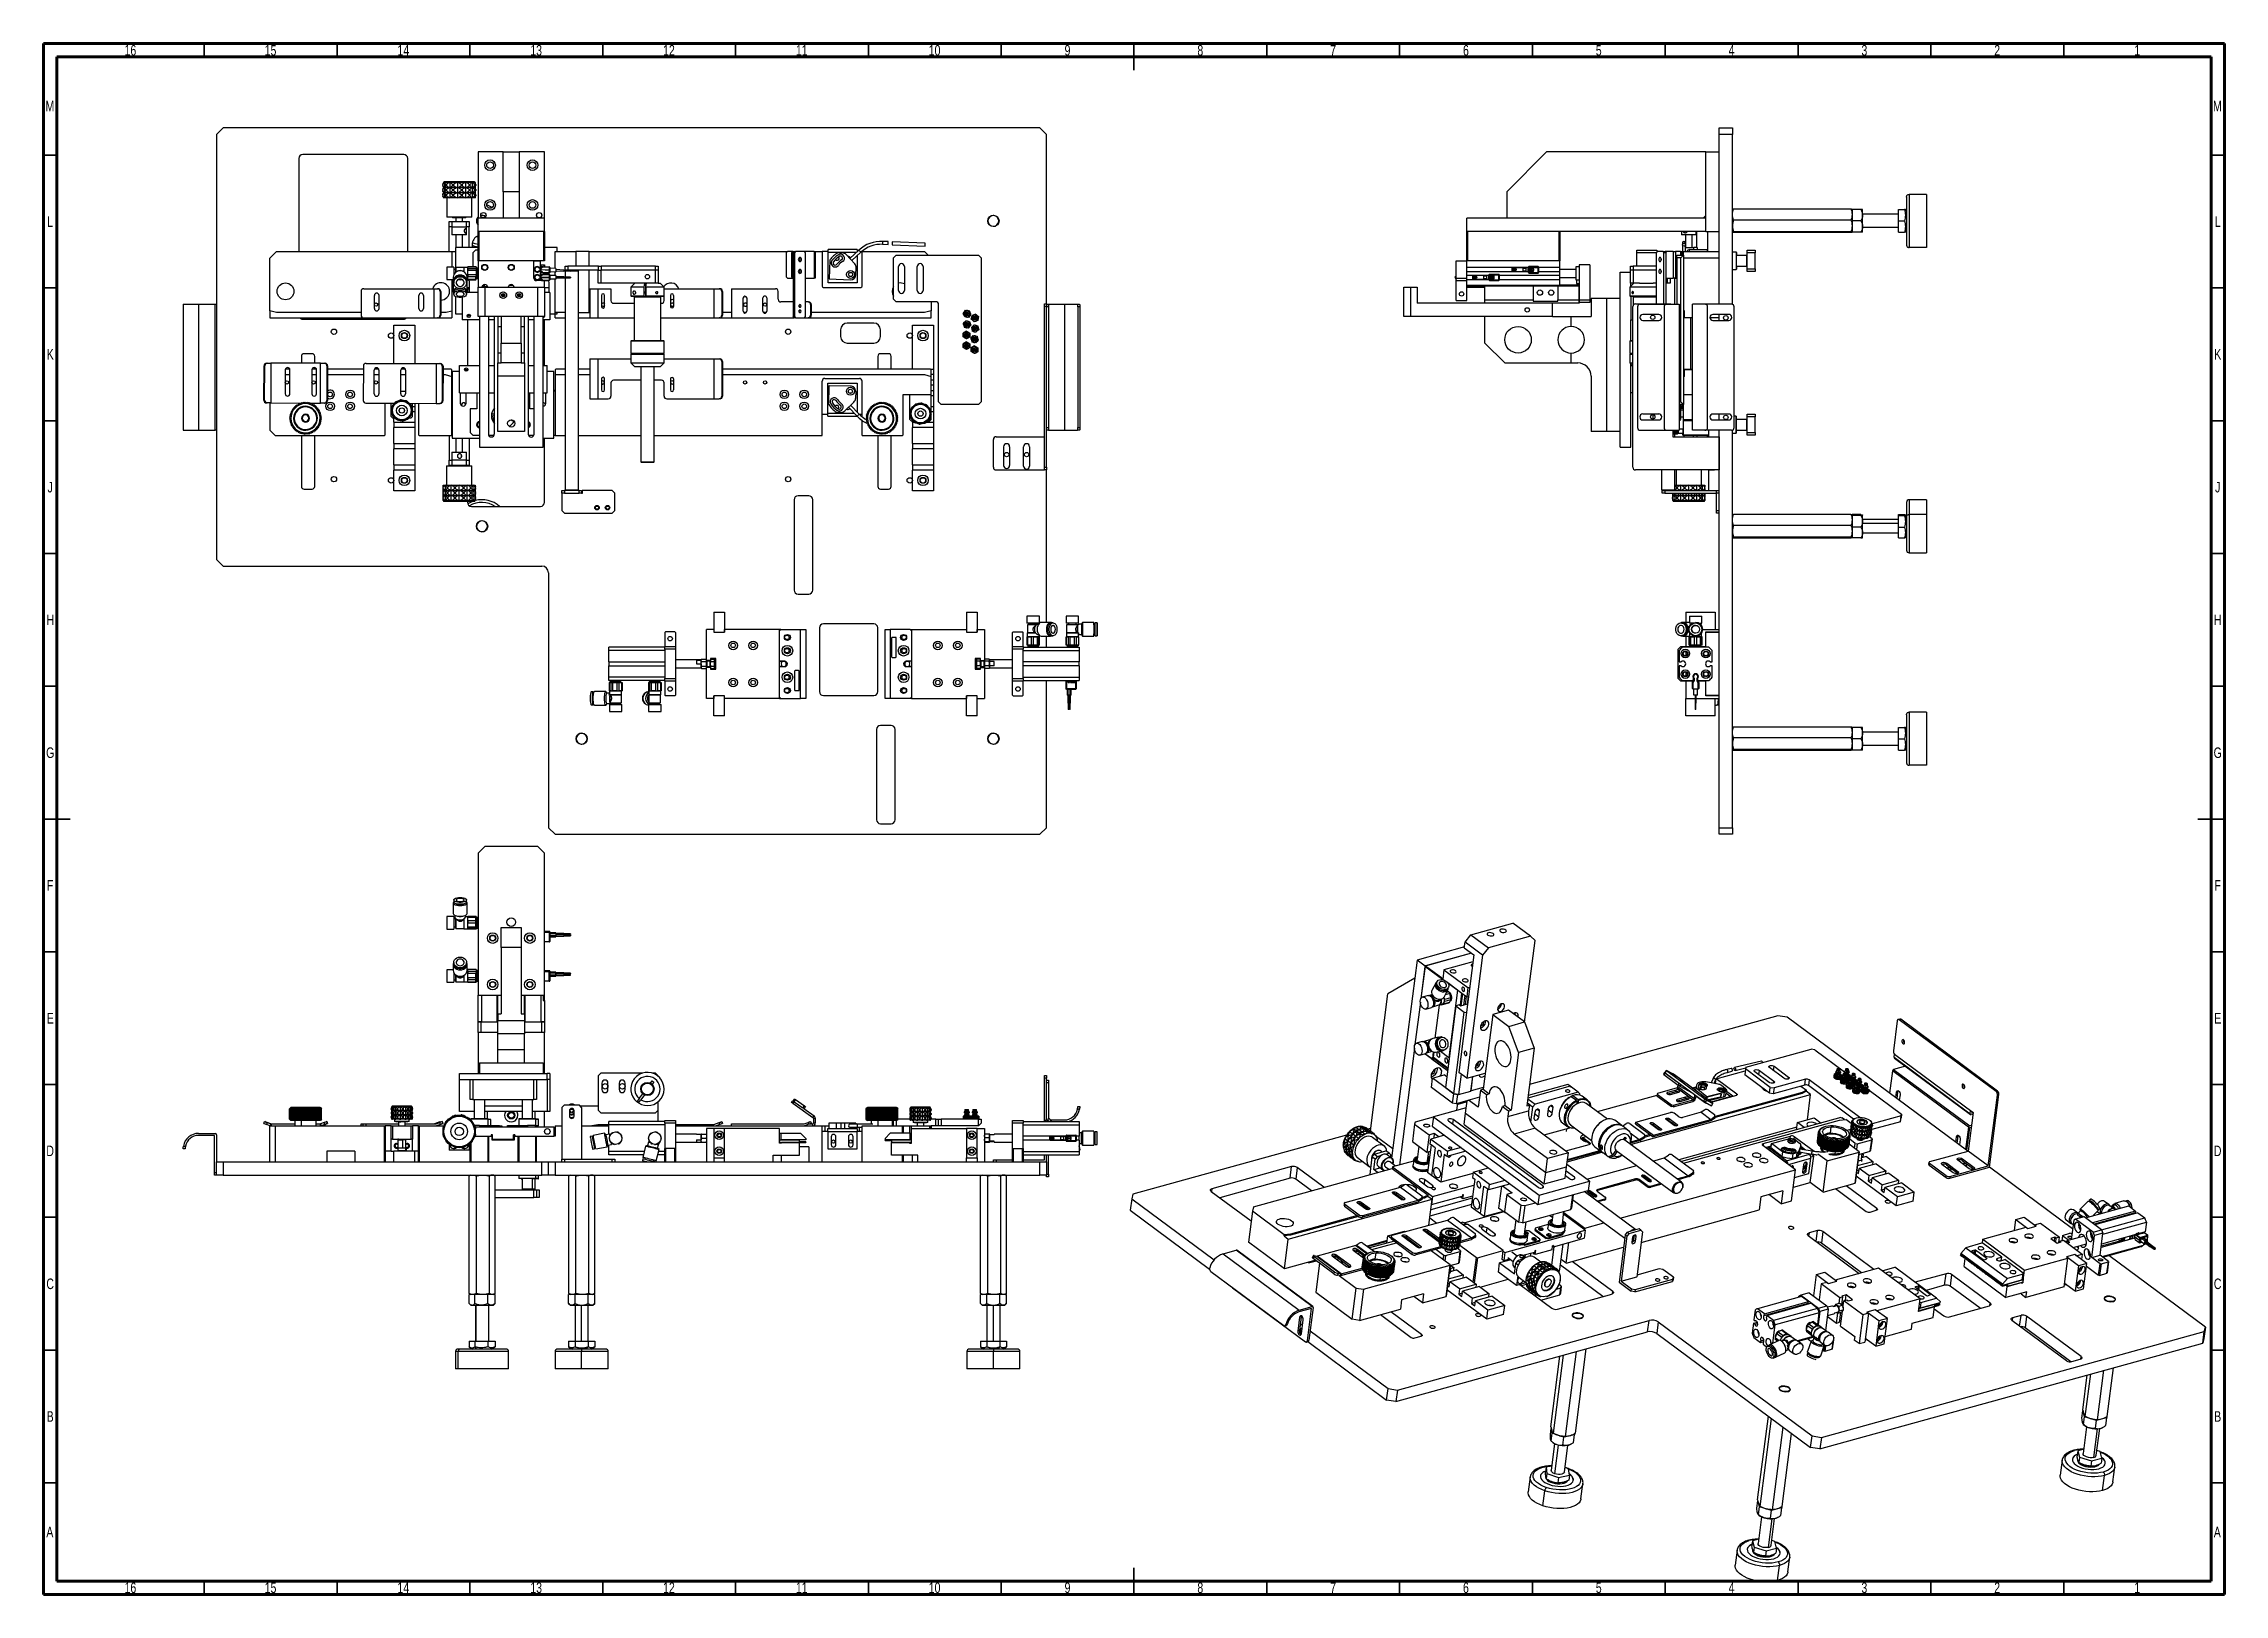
# Model space of a CAD drawing. Header units: millimetres. Extents: x 15 to 836, y 5 to 589.
import ezdxf

# ---------------------------------------------------------------- set-up
doc = ezdxf.new("R2010")
doc.units = ezdxf.units.MM
doc.styles.add('SLDTEXTSTYLE0', font='TXT', dxfattribs={"width": 0.75})

msp = doc.modelspace()

# ---------------------------------------------------------------- texts
at = {"color": 7, "linetype": 'Continuous', "lineweight": 0, "attachment_point": 2, "style": 'SLDTEXTSTYLE0'}
for s, insert, char_height in [('16', (47.67, 588.45), 3.969), ('15', (100.42, 588.45), 3.969), ('14', (150.42, 588.45), 3.969), ('13', (200.42, 588.45), 3.969), ('12', (250.42, 588.45), 3.969), ('11', (300.42, 588.45), 3.969), ('10', (350.42, 588.45), 3.969), ('9', (400.46, 588.45), 3.97), ('8', (450.46, 588.45), 3.97), ('7', (500.46, 588.45), 3.97), ('6', (550.46, 588.45), 3.97), ('5', (600.46, 588.45), 3.97), ('4', (650.46, 588.45), 3.97), ('3', (700.46, 588.45), 3.97), ('2', (750.46, 588.45), 3.97), ('1', (803.21, 588.45), 3.97), ('M', (17.36, 567.45), 3.97), ('M', (833.36, 567.45), 3.97), ('L', (17.45, 523.95), 3.97), ('L', (833.45, 523.95), 3.97), ('K', (17.49, 474), 3.97), ('K', (833.49, 474), 3.97), ('J', (17.47, 423.95), 3.97), ('J', (833.47, 423.95), 3.97), ('H', (17.49, 374), 3.97), ('H', (833.49, 374), 3.97), ('G', (17.49, 323.95), 3.97), ('G', (833.49, 323.95), 3.97), ('F', (17.46, 274), 3.97), ('F', (833.46, 274), 3.97), ('E', (17.51, 223.95), 3.97), ('E', (833.51, 223.95), 3.97), ('D', (17.45, 174), 3.97), ('D', (833.45, 174), 3.97), ('C', (17.46, 123.95), 3.97), ('C', (833.46, 123.95), 3.97), ('B', (17.47, 74), 3.97), ('B', (833.47, 74), 3.97), ('A', (17.34, 30.45), 3.97), ('A', (833.34, 30.45), 3.97), ('16', (47.67, 9.5), 3.969), ('15', (100.42, 9.5), 3.969), ('14', (150.42, 9.5), 3.969), ('13', (200.42, 9.5), 3.969), ('12', (250.42, 9.5), 3.969), ('11', (300.42, 9.5), 3.969), ('10', (350.42, 9.5), 3.969), ('9', (400.46, 9.5), 3.97), ('8', (450.46, 9.5), 3.97), ('7', (500.46, 9.5), 3.97), ('6', (550.46, 9.5), 3.97), ('5', (600.46, 9.5), 3.97), ('4', (650.46, 9.5), 3.97), ('3', (700.46, 9.5), 3.97), ('2', (750.46, 9.5), 3.97), ('1', (803.21, 9.5), 3.97)]:
    msp.add_mtext(s, dxfattribs=dict(at, insert=insert, char_height=char_height))

# ---------------------------------------------------------------- linework, layer by layer
at = {"color": 7, "linetype": 'Continuous', "lineweight": 70}
for p, q in [((15, 5), (15, 589)), ((15, 589), (836, 589)), ((20, 10), (20, 584)), ((20, 584), (831, 584)), ((831, 584), (831, 10)), ((836, 589), (836, 5)), ((831, 10), (20, 10)), ((836, 5), (15, 5))]:
    msp.add_line(p, q, dxfattribs=at)
at = {"color": 7, "linetype": 'Continuous', "lineweight": 35}
for p, q in [((75.5, 584), (75.5, 589)), ((125.5, 584), (125.5, 589)), ((175.5, 584), (175.5, 589)), ((225.5, 584), (225.5, 589)), ((275.5, 584), (275.5, 589)), ((325.5, 584), (325.5, 589)), ((375.5, 584), (375.5, 589)), ((425.5, 589), (425.5, 579)), ((425.5, 584), (425.5, 589)), ((475.5, 584), (475.5, 589)), ((525.5, 584), (525.5, 589)), ((575.5, 584), (575.5, 589)), ((625.5, 584), (625.5, 589)), ((675.5, 584), (675.5, 589)), ((725.5, 584), (725.5, 589)), ((775.5, 584), (775.5, 589)), ((20, 547), (15, 547)), ((831, 547), (836, 547)), ((20, 497), (15, 497)), ((831, 497), (836, 497)), ((20, 447), (15, 447)), ((831, 447), (836, 447)), ((20, 397), (15, 397)), ((831, 397), (836, 397)), ((20, 347), (15, 347)), ((831, 347), (836, 347)), ((15, 297), (25, 297)), ((20, 297), (15, 297)), ((836, 297), (826, 297)), ((831, 297), (836, 297)), ((20, 247), (15, 247)), ((831, 247), (836, 247)), ((20, 197), (15, 197)), ((831, 197), (836, 197)), ((20, 147), (15, 147)), ((831, 147), (836, 147)), ((20, 97), (15, 97)), ((831, 97), (836, 97)), ((20, 47), (15, 47)), ((831, 47), (836, 47)), ((75.5, 10), (75.5, 5)), ((125.5, 10), (125.5, 5)), ((175.5, 10), (175.5, 5)), ((225.5, 10), (225.5, 5)), ((275.5, 10), (275.5, 5)), ((325.5, 10), (325.5, 5)), ((375.5, 10), (375.5, 5)), ((425.5, 5), (425.5, 15)), ((425.5, 10), (425.5, 5)), ((475.5, 10), (475.5, 5)), ((525.5, 10), (525.5, 5)), ((575.5, 10), (575.5, 5)), ((625.5, 10), (625.5, 5)), ((675.5, 10), (675.5, 5)), ((725.5, 10), (725.5, 5)), ((775.5, 10), (775.5, 5))]:
    msp.add_line(p, q, dxfattribs=at)
at = {"color": 7, "linetype": 'Continuous', "lineweight": 25}
for p, q in [((82.56, 557.23), (80.06, 554.73)), ((80.06, 554.73), (80.06, 490.89)), ((390.06, 557.23), (82.56, 557.23)), ((392.56, 554.73), (390.06, 557.23)), ((392.56, 490.94), (392.56, 554.73)), ((645.81, 557.23), (650.81, 557.23)), ((645.81, 554.73), (645.81, 557.23)), ((650.81, 554.73), (645.81, 554.73)), ((645.81, 490.89), (645.81, 554.73)), ((650.81, 557.23), (650.81, 554.73)), ((650.81, 490.82), (650.81, 554.73)), ((111.06, 545.73), (111.06, 510.7)), ((150.56, 547.23), (112.56, 547.23)), ((152.06, 510.7), (152.06, 545.73)), ((188.06, 548.23), (178.56, 548.23)), ((178.56, 548.23), (178.56, 523.23)), ((188.06, 548.23), (194.06, 548.23)), ((188.06, 533.23), (188.06, 548.23)), ((194.06, 548.23), (194.06, 533.23)), ((203.56, 548.23), (194.06, 548.23)), ((203.56, 523.23), (203.56, 548.23)), ((580.81, 548.23), (565.81, 533.23)), ((640.81, 548.23), (580.81, 548.23)), ((640.81, 518.23), (640.81, 548.23)), ((640.81, 548.23), (645.81, 548.23)), ((165.33, 535.93), (165.28, 535.93)), ((165.28, 535.93), (165.28, 535.55)), ((165.28, 535.55), (165.33, 535.55)), ((165.33, 534.01), (165.28, 534.01)), ((165.28, 534.01), (165.28, 533.63)), ((165.33, 535.93), (165.33, 535.55)), ((165.33, 534.01), (165.33, 533.63)), ((165.49, 536.7), (165.4, 536.43)), ((165.4, 535.05), (165.49, 534.78)), ((165.49, 534.78), (165.4, 534.51)), ((165.98, 536.7), (165.49, 536.7)), ((165.98, 534.78), (165.49, 534.78)), ((177.24, 536.95), (165.74, 536.95)), ((167.9, 536.7), (165.98, 536.7)), ((165.98, 536.7), (165.98, 534.78)), ((167.9, 534.78), (165.98, 534.78)), ((165.98, 534.78), (165.98, 532.86)), ((166.7, 535.93), (166.46, 535.93)), ((166.46, 535.93), (166.46, 535.55)), ((166.46, 535.55), (166.7, 535.55)), ((166.7, 534.01), (166.46, 534.01)), ((166.46, 534.01), (166.46, 533.63)), ((166.7, 535.93), (166.7, 535.55)), ((166.7, 534.01), (166.7, 533.63)), ((170.78, 536.7), (167.9, 536.7)), ((167.9, 536.7), (167.9, 534.78)), ((170.78, 534.78), (167.9, 534.78)), ((167.9, 534.78), (167.9, 532.86)), ((169.36, 535.93), (168.99, 535.93)), ((168.99, 535.93), (168.99, 535.55)), ((168.99, 535.55), (169.36, 535.55)), ((169.36, 534.01), (168.99, 534.01)), ((168.99, 534.01), (168.99, 533.63)), ((169.36, 535.93), (169.36, 535.55)), ((169.36, 534.01), (169.36, 533.63)), ((173.86, 536.7), (170.78, 536.7)), ((170.78, 536.7), (170.78, 534.78)), ((173.86, 534.78), (170.78, 534.78)), ((170.78, 534.78), (170.78, 532.86)), ((172.58, 535.93), (172.19, 535.93)), ((172.19, 535.93), (172.19, 535.55)), ((172.19, 535.55), (172.58, 535.55)), ((172.58, 534.01), (172.19, 534.01)), ((172.19, 534.01), (172.19, 533.63)), ((172.58, 535.93), (172.58, 535.55)), ((172.58, 534.01), (172.58, 533.63)), ((176.3, 536.7), (173.86, 536.7)), ((173.86, 536.7), (173.86, 534.78)), ((173.86, 534.78), (173.86, 532.86)), ((176.3, 534.78), (173.86, 534.78)), ((175.2, 535.93), (175.2, 535.55)), ((175.51, 535.93), (175.2, 535.93)), ((175.2, 535.55), (175.51, 535.55)), ((175.51, 534.01), (175.2, 534.01)), ((175.2, 534.01), (175.2, 533.63)), ((175.51, 535.93), (175.51, 535.55)), ((175.51, 534.01), (175.51, 533.63)), ((177.45, 536.7), (176.3, 536.7)), ((176.3, 536.7), (176.3, 534.78)), ((176.3, 534.78), (176.3, 532.86)), ((177.45, 534.78), (176.3, 534.78)), ((177.22, 535.93), (177.22, 535.55)), ((177.36, 535.93), (177.22, 535.93)), ((177.22, 535.55), (177.36, 535.55)), ((177.22, 534.01), (177.22, 533.63)), ((177.36, 534.01), (177.22, 534.01)), ((177.36, 535.93), (177.36, 535.55)), ((177.36, 534.01), (177.36, 533.63)), ((177.49, 536.7), (177.45, 536.7)), ((177.45, 536.7), (177.45, 534.78)), ((177.45, 534.78), (177.45, 532.86)), ((177.49, 534.78), (177.45, 534.78)), ((177.58, 536.43), (177.49, 536.7)), ((177.49, 534.78), (177.58, 535.05)), ((177.58, 534.51), (177.49, 534.78)), ((177.7, 535.93), (177.7, 535.55)), ((177.7, 534.01), (177.7, 533.63)), ((165.28, 533.63), (165.33, 533.63)), ((165.33, 532.1), (165.28, 532.1)), ((165.28, 532.1), (165.28, 531.71)), ((165.28, 531.71), (165.33, 531.71)), ((165.33, 532.1), (165.33, 531.71)), ((165.4, 533.13), (165.49, 532.86)), ((165.49, 532.86), (165.4, 532.6)), ((165.4, 531.22), (165.49, 530.95)), ((165.98, 532.86), (165.49, 532.86)), ((165.98, 530.95), (165.49, 530.95)), ((167.9, 532.86), (165.98, 532.86)), ((165.98, 532.86), (165.98, 530.95)), ((167.9, 530.95), (165.98, 530.95)), ((166.46, 533.63), (166.7, 533.63)), ((166.7, 532.1), (166.46, 532.1)), ((166.46, 532.1), (166.46, 531.71)), ((166.46, 531.71), (166.7, 531.71)), ((166.7, 532.1), (166.7, 531.71)), ((166.74, 530.95), (166.74, 523.6)), ((170.78, 532.86), (167.9, 532.86)), ((167.9, 532.86), (167.9, 530.95)), ((170.78, 530.95), (167.9, 530.95)), ((168.99, 533.63), (169.36, 533.63)), ((169.36, 532.1), (168.99, 532.1)), ((168.99, 532.1), (168.99, 531.71)), ((168.99, 531.71), (169.36, 531.71)), ((169.36, 532.1), (169.36, 531.71)), ((173.86, 532.86), (170.78, 532.86)), ((170.78, 532.86), (170.78, 530.95)), ((173.86, 530.95), (170.78, 530.95)), ((172.19, 533.63), (172.58, 533.63)), ((172.58, 532.1), (172.19, 532.1)), ((172.19, 532.1), (172.19, 531.71)), ((172.19, 531.71), (172.58, 531.71)), ((172.58, 532.1), (172.58, 531.71)), ((173.86, 532.86), (173.86, 530.95)), ((176.3, 532.86), (173.86, 532.86)), ((176.3, 530.95), (173.86, 530.95)), ((175.2, 533.63), (175.51, 533.63)), ((175.51, 532.1), (175.2, 532.1)), ((175.2, 532.1), (175.2, 531.71)), ((175.2, 531.71), (175.51, 531.71)), ((175.51, 532.1), (175.51, 531.71)), ((176.24, 523.6), (176.24, 530.95)), ((176.3, 532.86), (176.3, 530.95)), ((177.45, 532.86), (176.3, 532.86)), ((177.45, 530.95), (176.3, 530.95)), ((177.22, 533.63), (177.36, 533.63)), ((177.22, 532.1), (177.22, 531.71)), ((177.36, 532.1), (177.22, 532.1)), ((177.22, 531.71), (177.36, 531.71)), ((177.36, 532.1), (177.36, 531.71)), ((177.45, 532.86), (177.45, 530.95)), ((177.49, 532.86), (177.45, 532.86)), ((177.49, 530.95), (177.45, 530.95)), ((177.49, 532.86), (177.58, 533.13)), ((177.58, 532.6), (177.49, 532.86)), ((177.49, 530.95), (177.58, 531.22)), ((177.7, 532.1), (177.7, 531.71)), ((188.06, 533.23), (188.06, 523.23)), ((194.06, 533.23), (188.06, 533.23)), ((194.06, 533.23), (194.06, 523.23)), ((565.81, 533.23), (565.81, 523.23)), ((695.43, 526.64), (651.19, 526.64)), ((695.81, 526.48), (695.81, 522.23)), ((699.15, 526.48), (695.81, 526.48)), ((699.81, 524.35), (699.81, 526.48)), ((713.31, 522.23), (713.31, 526.48)), ((713.31, 526.48), (715.54, 526.48)), ((716.31, 525.73), (715.9, 526.48)), ((716.31, 531.23), (716.31, 513.23)), ((717.31, 532.23), (717.31, 512.23)), ((723.81, 532.23), (717.31, 532.23)), ((723.81, 532.23), (723.81, 512.23)), ((176.24, 523.6), (166.74, 523.6)), ((167.74, 519.95), (167.74, 521.95)), ((167.74, 521.95), (168.74, 521.95)), ((168.74, 519.95), (167.74, 519.95)), ((167.74, 510.7), (167.74, 519.95)), ((168.74, 521.95), (168.74, 519.95)), ((168.74, 521.95), (174.24, 521.95)), ((168.84, 519.95), (168.74, 519.85)), ((168.74, 519.95), (170.61, 519.95)), ((168.74, 519.85), (168.74, 517.05)), ((170.19, 519.85), (168.74, 519.85)), ((168.99, 523.6), (168.99, 523.45)), ((173.99, 523.45), (168.99, 523.45)), ((174.24, 519.85), (170.19, 519.85)), ((170.24, 523.45), (170.24, 521.95)), ((170.61, 519.95), (172.37, 519.95)), ((172.37, 519.95), (174.24, 519.95)), ((172.74, 521.95), (172.74, 523.45)), ((173.99, 523.45), (173.99, 523.6)), ((174.24, 519.85), (174.14, 519.95)), ((174.24, 519.95), (174.24, 521.95)), ((174.24, 521.95), (175.24, 521.95)), ((175.24, 519.95), (174.24, 519.95)), ((174.24, 517.05), (174.24, 519.85)), ((175.24, 521.95), (175.24, 519.95)), ((175.24, 512.24), (175.24, 519.95)), ((178.23, 523.12), (178.56, 523.61)), ((178.56, 518.23), (178.56, 523.23)), ((203.56, 523.23), (178.56, 523.23)), ((178.56, 507.23), (178.56, 518.23)), ((203.56, 518.23), (178.56, 518.23)), ((178.81, 518.23), (178.81, 507.23)), ((203.31, 518.23), (178.81, 518.23)), ((203.31, 507.23), (203.31, 518.23)), ((203.56, 518.23), (203.56, 523.23)), ((203.56, 518.23), (203.56, 507.23)), ((550.81, 518.23), (550.81, 523.23)), ((640.81, 523.23), (550.81, 523.23)), ((550.81, 507.23), (550.81, 518.23)), ((640.81, 518.23), (550.81, 518.23)), ((551.06, 518.23), (551.06, 507.23)), ((585.56, 518.23), (551.06, 518.23)), ((585.56, 507.23), (585.56, 518.23)), ((585.81, 518.23), (585.81, 507.23)), ((631.62, 518.23), (631.62, 517.05)), ((637.12, 517.05), (637.12, 518.23)), ((637.37, 512.24), (637.37, 518.23)), ((639.81, 523.23), (640.81, 524.23)), ((640.81, 518.23), (640.81, 523.23)), ((640.81, 518.23), (645.81, 518.23)), ((641.37, 518.23), (641.37, 510.7)), ((695.43, 522.57), (651.19, 522.57)), ((695.43, 518.16), (651.19, 518.16)), ((695.43, 517.81), (651.19, 517.81)), ((695.71, 517.9), (695.43, 517.81)), ((699.15, 522.23), (695.81, 522.23)), ((695.81, 522.23), (695.81, 517.98)), ((699.15, 517.98), (695.81, 517.98)), ((713.31, 524.73), (699.81, 524.73)), ((699.81, 520.1), (699.81, 524.35)), ((699.81, 517.98), (699.81, 520.1)), ((713.31, 519.73), (699.81, 519.73)), ((713.31, 517.98), (713.31, 522.23)), ((713.31, 522.23), (715.54, 522.23)), ((713.31, 517.98), (715.54, 517.98)), ((716.31, 519.19), (715.54, 517.98)), ((715.9, 517.98), (716.31, 518.73)), ((102.64, 510.7), (100.14, 508.2)), ((102.64, 510.7), (168.69, 510.7)), ((168.69, 510.7), (168.69, 504.83)), ((168.69, 510.7), (170.06, 510.7)), ((168.74, 517.05), (168.84, 516.95)), ((168.74, 517.05), (170.19, 517.05)), ((170.23, 516.95), (168.84, 516.95)), ((170.06, 512.24), (170.06, 504.47)), ((178.56, 512.24), (170.06, 512.24)), ((170.19, 517.05), (174.24, 517.05)), ((174.14, 516.95), (170.23, 516.95)), ((170.24, 516.95), (170.24, 512.24)), ((172.74, 512.24), (172.74, 516.95)), ((174.14, 516.95), (174.24, 517.05)), ((176.31, 513.23), (176.31, 512.24)), ((177.56, 511.23), (176.56, 510.23)), ((176.56, 510.23), (176.56, 504.88)), ((178.56, 511.23), (177.56, 511.23)), ((177.97, 516.34), (178.56, 516.16)), ((208.36, 512.24), (203.56, 512.24)), ((207.59, 504.33), (207.59, 510.7)), ((207.59, 510.7), (215.39, 510.7)), ((208.36, 510.7), (208.36, 512.24)), ((215.39, 510.7), (215.39, 505.23)), ((220.39, 510.7), (215.39, 510.7)), ((220.39, 510.7), (295.03, 510.7)), ((220.39, 505.23), (220.39, 510.7)), ((295.03, 510.7), (294.53, 510.2)), ((294.53, 510.2), (294.53, 501.2)), ((297, 510.7), (295.03, 510.7)), ((296.6, 510.2), (297, 510.7)), ((296.6, 510.2), (296.6, 501.2)), ((297.03, 510.2), (296.6, 510.2)), ((297, 510.7), (297.43, 510.7)), ((297.43, 510.7), (297.03, 510.2)), ((297.03, 510.2), (297.03, 501.2)), ((297.13, 510.2), (297.54, 510.7)), ((297.7, 510.2), (297.13, 510.2)), ((297.13, 510.2), (297.13, 486.2)), ((297.54, 510.7), (297.43, 510.7)), ((297.54, 510.7), (298.11, 510.7)), ((298.11, 510.7), (297.7, 510.2)), ((297.7, 510.2), (297.7, 486.2)), ((301.39, 510.7), (298.11, 510.7)), ((305.06, 510.7), (301.39, 510.7)), ((301.8, 510.2), (301.39, 510.7)), ((301.8, 486.2), (301.8, 510.2)), ((305.06, 510.7), (305.06, 500.7)), ((305.06, 510.7), (305.53, 510.7)), ((305.53, 510.7), (305.53, 500.7)), ((305.53, 510.7), (308.14, 510.7)), ((308.14, 510.7), (308.14, 497.7)), ((310.32, 510.7), (308.14, 510.7)), ((321.32, 511.45), (310.32, 511.45)), ((310.32, 510.33), (310.32, 511.45)), ((310.32, 498.95), (310.32, 510.33)), ((315.79, 510.18), (314.04, 510.26)), ((320.41, 506.02), (317.17, 509.54)), ((321.92, 511.23), (318.5, 508.09)), ((319.25, 507.28), (322.67, 510.42)), ((321.32, 511.45), (321.32, 510.7)), ((321.34, 510.7), (321.32, 510.7)), ((321.32, 509.18), (321.32, 498.95)), ((323.14, 510.7), (322.98, 510.7)), ((323.14, 497.7), (323.14, 510.7)), ((323.14, 510.7), (346.64, 510.7)), ((330.86, 513.41), (332.92, 513.33)), ((332.97, 514.43), (330.91, 514.51)), ((334.42, 513.26), (346.88, 512.73)), ((346.93, 513.83), (334.47, 514.36)), ((335.94, 509.3), (334.94, 508.3)), ((335.94, 509.3), (366.94, 509.3)), ((348.04, 509.3), (346.64, 510.7)), ((367.94, 508.3), (366.94, 509.3)), ((614.82, 511.23), (622.32, 511.23)), ((614.82, 510.23), (614.82, 511.23)), ((614.82, 505.23), (614.82, 510.23)), ((622.13, 510.23), (614.82, 510.23)), ((622.4, 510.7), (622.11, 510.2)), ((622.11, 510.2), (622.11, 490.94)), ((622.32, 511.23), (622.32, 510.56)), ((624.69, 510.7), (622.4, 510.7)), ((624.69, 510.7), (625.51, 510.7)), ((624.98, 510.2), (624.69, 510.7)), ((625.8, 510.2), (624.98, 510.2)), ((624.98, 490.94), (624.98, 510.2)), ((628.48, 510.7), (625.51, 510.7)), ((625.51, 510.7), (625.8, 510.2)), ((625.8, 490.94), (625.8, 510.2)), ((628.48, 510.7), (628.48, 500.7)), ((628.48, 510.7), (629.39, 510.7)), ((629.39, 510.7), (629.39, 500.7)), ((631.19, 510.7), (629.39, 510.7)), ((629.81, 509.3), (632.31, 509.3)), ((629.81, 508.3), (629.81, 509.3)), ((631.19, 510.7), (632.01, 510.7)), ((632.31, 509.3), (631.31, 508.3)), ((631.56, 510.26), (632.01, 510.26)), ((631.56, 510.18), (631.56, 510.26)), ((631.56, 510.18), (631.56, 509.54)), ((631.56, 509.3), (631.56, 509.54)), ((631.62, 517.05), (631.72, 516.95)), ((631.62, 517.05), (637.12, 517.05)), ((637.02, 516.95), (631.72, 516.95)), ((632.01, 513.97), (632.01, 513.96)), ((632.01, 513.96), (632.01, 513.88)), ((632.01, 513.88), (632.01, 513.81)), ((632.01, 513.81), (632.01, 513.28)), ((632.01, 513.28), (632.01, 510.83)), ((632.01, 510.83), (632.01, 509.3)), ((632.31, 510.7), (645.81, 510.7)), ((632.31, 509.3), (632.31, 510.7)), ((632.31, 509.3), (632.31, 453.05)), ((633.11, 513.96), (633.11, 513.97)), ((633.11, 513.88), (633.11, 513.96)), ((633.11, 513.81), (633.11, 513.88)), ((633.11, 513.28), (633.11, 513.81)), ((633.11, 510.83), (633.11, 513.28)), ((633.11, 512.24), (636.31, 512.24)), ((633.11, 510.7), (633.11, 510.83)), ((633.12, 516.95), (633.12, 512.24)), ((634.68, 510.7), (634.68, 511.45)), ((634.68, 511.45), (641.31, 511.45)), ((635.62, 512.24), (635.62, 516.95)), ((636.31, 511.45), (636.31, 512.24)), ((637.56, 512.24), (636.31, 512.24)), ((637.02, 516.95), (637.12, 517.05)), ((637.56, 512.24), (637.56, 511.45)), ((641.31, 511.45), (641.31, 510.7)), ((652.16, 510.48), (650.81, 510.48)), ((652.24, 510.48), (652.16, 510.48)), ((652.26, 510.38), (652.26, 504.08)), ((656.07, 509.23), (652.26, 509.23)), ((652.34, 510.38), (652.34, 509.23)), ((656.32, 508.98), (656.07, 509.23)), ((656.07, 509.23), (656.07, 505.23)), ((656.32, 511.23), (659.32, 511.23)), ((656.32, 510.23), (656.32, 511.23)), ((659.32, 510.23), (656.32, 510.23)), ((656.32, 504.23), (656.32, 510.23)), ((659.32, 511.23), (659.32, 510.23)), ((659.32, 504.23), (659.32, 510.23)), ((723.81, 512.23), (717.31, 512.23)), ((100.14, 488.37), (100.14, 508.2)), ((169.49, 504.83), (166.81, 504.83)), ((166.81, 504.83), (166.81, 500.13)), ((169.21, 501.05), (169.21, 499.41)), ((169.49, 504.83), (169.49, 502.13)), ((170.04, 503.95), (169.49, 503.95)), ((170.18, 504.68), (170.04, 504.43)), ((170.04, 504.43), (170.04, 504.28)), ((170.04, 504.28), (170.04, 502.81)), ((173.14, 504.68), (170.18, 504.68)), ((170.18, 504.68), (170.18, 502.93)), ((173.24, 504.73), (173.14, 504.63)), ((173.14, 504.68), (173.14, 503.12)), ((174.64, 504.73), (173.24, 504.73)), ((173.24, 504.73), (173.24, 504.56)), ((173.24, 504.56), (173.24, 503.07)), ((174.41, 499.41), (174.41, 501.05)), ((174.68, 504.88), (174.64, 504.73)), ((174.64, 504.73), (174.64, 504.56)), ((174.64, 504.56), (174.64, 500.23)), ((174.66, 504.81), (174.68, 504.87)), ((174.66, 504.31), (174.66, 504.81)), ((174.68, 504.24), (174.66, 504.31)), ((174.66, 503.43), (174.68, 503.61)), ((174.66, 502.13), (174.66, 503.43)), ((174.68, 501.95), (174.66, 502.13)), ((174.66, 501.1), (174.68, 501.21)), ((174.66, 500.3), (174.66, 501.1)), ((177.79, 504.88), (174.68, 504.88)), ((174.68, 504.88), (174.68, 504.87)), ((177.79, 504.87), (174.68, 504.87)), ((174.68, 504.24), (174.68, 503.61)), ((177.79, 504.24), (174.68, 504.24)), ((177.79, 503.61), (174.68, 503.61)), ((174.68, 501.95), (174.68, 501.21)), ((177.79, 501.95), (174.68, 501.95)), ((177.75, 501.21), (174.68, 501.21)), ((177.75, 500.19), (177.75, 501.21)), ((177.79, 504.88), (177.79, 504.87)), ((177.79, 504.87), (177.79, 504.24)), ((178.29, 504.48), (177.79, 504.48)), ((177.79, 504.24), (177.79, 503.61)), ((177.79, 503.61), (177.79, 501.95)), ((177.79, 501.95), (177.79, 501.53)), ((177.79, 501.53), (177.79, 500.32)), ((178.29, 504.48), (178.29, 504.33)), ((178.29, 504.33), (178.29, 500.48)), ((178.56, 504.23), (178.29, 504.23)), ((178.56, 507.23), (178.56, 497.23)), ((199.56, 507.23), (178.56, 507.23)), ((199.56, 500.73), (199.56, 507.23)), ((199.56, 507.23), (202.06, 507.23)), ((203.31, 507.23), (199.56, 507.23)), ((201.43, 503.4), (201.94, 503.37)), ((201.96, 501.53), (201.46, 501.53)), ((201.49, 504.78), (202.06, 504.78)), ((201.99, 504.47), (201.49, 504.49)), ((202.08, 503.22), (201.49, 503.24)), ((202.06, 503.18), (201.49, 503.18)), ((201.49, 501.78), (202.06, 501.78)), ((201.53, 501.68), (202.11, 501.68)), ((201.56, 504.64), (202.14, 504.61)), ((201.94, 503.37), (201.99, 504.47)), ((201.96, 500.43), (201.96, 501.53)), ((202.06, 504.78), (202.06, 507.23)), ((202.06, 505.73), (203.56, 505.73)), ((202.06, 501.78), (202.06, 503.18)), ((202.14, 504.61), (202.08, 503.22)), ((202.41, 503.2), (202.08, 503.22)), ((202.14, 504.41), (202.09, 503.41)), ((202.09, 503.41), (202.09, 503.42)), ((202.11, 501.68), (202.11, 500.28)), ((202.11, 501.68), (202.45, 501.68)), ((202.12, 501.48), (202.11, 501.48)), ((202.12, 501.48), (202.12, 500.48)), ((202.14, 504.61), (202.48, 504.6)), ((202.14, 504.41), (202.14, 504.41)), ((202.21, 502.91), (202.23, 503.21)), ((202.26, 501.68), (202.26, 501.98)), ((202.29, 504.61), (202.31, 504.91)), ((202.36, 502.75), (203.07, 502.72)), ((202.41, 502.13), (203.13, 502.13)), ((202.47, 505.05), (203.18, 505.02)), ((202.85, 502.87), (202.5, 503.16)), ((202.54, 501.71), (202.9, 501.99)), ((202.57, 504.63), (202.95, 504.89)), ((202.85, 502.87), (205.26, 502.75)), ((202.9, 501.99), (205.31, 501.99)), ((202.95, 504.89), (205.36, 504.78)), ((203.07, 502.72), (205.25, 502.61)), ((203.13, 502.13), (205.31, 502.13)), ((203.18, 505.02), (205.36, 504.91)), ((203.56, 507.23), (203.31, 507.23)), ((203.56, 505.73), (203.56, 505)), ((203.56, 502.69), (203.56, 502.13)), ((205.31, 501.99), (205.31, 502.13)), ((205.36, 502.85), (205.41, 503.74)), ((205.41, 503.78), (205.45, 504.67)), ((205.41, 501), (205.41, 501.89)), ((205.41, 500.95), (205.41, 501)), ((205.41, 500.06), (205.41, 500.95)), ((205.56, 503.74), (205.52, 502.85)), ((207.77, 502.97), (205.53, 503.08)), ((205.6, 504.65), (205.56, 503.76)), ((205.56, 501.88), (205.56, 500.98)), ((207.81, 501.65), (205.56, 501.65)), ((205.56, 500.98), (205.56, 500.97)), ((205.56, 500.97), (205.56, 500.08)), ((207.84, 504.32), (205.59, 504.43)), ((207.59, 501.65), (207.59, 502.98)), ((207.79, 503.42), (210.79, 503.28)), ((207.81, 501.65), (207.81, 500.3)), ((210.81, 501.2), (207.81, 501.2)), ((210.81, 503.73), (207.82, 503.87)), ((210.8, 503.38), (213.29, 503.26)), ((213.31, 503.51), (210.81, 503.63)), ((210.81, 501.2), (210.81, 500.75)), ((213.31, 501.1), (210.81, 501.1)), ((210.81, 500.85), (213.31, 500.85)), ((211.31, 503.35), (211.31, 501.1)), ((211.31, 500.85), (211.31, 420.98)), ((211.4, 503.73), (211.4, 505.23)), ((211.4, 505.23), (212.4, 505.23)), ((212.4, 503.73), (211.4, 503.73)), ((212.56, 503.73), (212.39, 503.55)), ((212.4, 505.23), (212.4, 503.73)), ((223.9, 505.23), (212.4, 505.23)), ((223.82, 503.73), (212.4, 503.73)), ((213.3, 503.48), (216.31, 503.48)), ((213.31, 501.1), (213.31, 500.98)), ((213.31, 500.98), (213.31, 500.85)), ((215.31, 503.48), (215.06, 503.73)), ((215.39, 503.73), (215.39, 503.48)), ((216.31, 420.98), (216.31, 503.48)), ((220.39, 487.7), (220.39, 503.73)), ((223.82, 498.73), (223.82, 503.73)), ((223.82, 503.73), (224.82, 503.73)), ((223.9, 503.73), (223.9, 505.23)), ((223.9, 505.23), (224.9, 505.23)), ((224.82, 503.73), (224.82, 498.73)), ((245.32, 503.73), (224.82, 503.73)), ((224.9, 505.23), (224.9, 503.73)), ((245.4, 505.23), (224.9, 505.23)), ((245.4, 503.73), (224.9, 503.73)), ((245.32, 498.73), (245.32, 503.73)), ((245.4, 503.73), (245.4, 505.23)), ((245.4, 505.23), (246.4, 505.23)), ((246.4, 503.73), (245.4, 503.73)), ((246.32, 503.73), (246.32, 498.73)), ((246.4, 505.23), (246.4, 503.73)), ((294.53, 501.2), (295.03, 500.7)), ((296.6, 501.2), (297.03, 501.2)), ((297, 500.7), (296.6, 501.2)), ((297.03, 501.2), (297.13, 501.07)), ((299.14, 507.82), (299.36, 507.82)), ((299.36, 503.57), (299.22, 503.57)), ((299.36, 508.28), (299.36, 507.12)), ((299.36, 503.78), (299.36, 502.62)), ((311.05, 507.5), (310.74, 500.39)), ((320.82, 501.96), (320.93, 504.58)), ((334.94, 492.8), (334.94, 508.3)), ((336.84, 496.05), (336.84, 505.05)), ((339.09, 505.05), (339.09, 496.05)), ((343.89, 496.05), (343.89, 505.05)), ((346.14, 505.05), (346.14, 496.05)), ((367.94, 508.3), (367.94, 454.05)), ((546.81, 501.41), (546.29, 501.19)), ((546.81, 507.23), (550.81, 507.23)), ((546.81, 500.73), (546.81, 507.23)), ((550.81, 504.78), (550.81, 507.23)), ((551.06, 507.23), (550.81, 507.23)), ((550.81, 504.78), (573.99, 504.78)), ((550.81, 503.18), (550.81, 504.78)), ((550.81, 503.18), (573.96, 503.18)), ((550.81, 501.78), (550.81, 503.18)), ((550.81, 501.78), (559.17, 501.78)), ((550.81, 500.18), (550.81, 501.78)), ((585.56, 507.23), (551.06, 507.23)), ((553.1, 501.53), (553.1, 501.78)), ((553.1, 500.43), (553.1, 501.53)), ((553.25, 501.68), (553.25, 500.28)), ((559.16, 501.68), (553.25, 501.68)), ((554.36, 501.42), (553.66, 500.71)), ((553.84, 500.54), (554.54, 501.24)), ((557.1, 501.48), (557.1, 500.48)), ((558.35, 501.48), (557.1, 501.48)), ((558.35, 500.48), (558.35, 501.48)), ((559.1, 501), (559.18, 501.89)), ((559.18, 500.06), (559.1, 500.95)), ((559.33, 501.88), (559.25, 500.98)), ((559.25, 500.97), (559.33, 500.08)), ((559.33, 501.88), (562.85, 501.88)), ((559.34, 502.13), (562.85, 502.13)), ((560.78, 501.65), (559.92, 501.65)), ((560.35, 500.99), (560.35, 500.99)), ((560.35, 500.96), (560.35, 500.96)), ((562.85, 501.88), (562.85, 502.13)), ((562.85, 500.08), (562.85, 501.88)), ((563, 501.88), (562.85, 501.88)), ((563, 501.98), (563, 501.88)), ((563, 501.88), (563, 500.08)), ((563, 501.78), (585.81, 501.78)), ((567.91, 504.49), (567.91, 504.78)), ((567.91, 504.47), (567.91, 504.49)), ((567.91, 503.37), (567.91, 504.47)), ((567.91, 503.18), (567.91, 503.37)), ((568.06, 504.64), (568.06, 504.61)), ((568.06, 504.64), (573.98, 504.64)), ((573.98, 504.61), (568.06, 504.61)), ((568.06, 504.61), (568.06, 503.22)), ((568.06, 503.22), (573.96, 503.22)), ((569.17, 504.36), (568.47, 503.67)), ((568.65, 503.5), (569.34, 504.19)), ((568.65, 503.49), (569.35, 504.19)), ((568.65, 503.5), (568.65, 503.49)), ((571.91, 504.41), (573.16, 504.41)), ((573.16, 504.41), (571.91, 504.41)), ((571.91, 504.41), (571.91, 504.41)), ((571.91, 504.41), (571.91, 503.41)), ((571.91, 503.41), (573.16, 503.41)), ((573.16, 504.41), (573.16, 504.41)), ((573.16, 503.41), (573.16, 504.41)), ((573.91, 503.91), (573.91, 503.76)), ((573.92, 503.78), (573.99, 504.67)), ((573.98, 504.61), (573.92, 503.94)), ((573.92, 503.94), (573.92, 503.78)), ((573.99, 502.85), (573.92, 503.74)), ((573.98, 504.63), (574, 504.89)), ((573.98, 504.61), (573.98, 504.6)), ((574, 504.89), (574, 504.78)), ((574.14, 504.65), (574.06, 503.76)), ((574.06, 503.74), (574.14, 502.85)), ((574.14, 504.65), (577.66, 504.65)), ((574.14, 502.85), (577.66, 502.85)), ((574.41, 505.02), (574.15, 505.02)), ((574.15, 505.02), (574.15, 504.91)), ((574.15, 505.02), (574.41, 505.02)), ((574.15, 504.91), (577.66, 504.91)), ((574.15, 502.61), (577.66, 502.61)), ((574.36, 503.75), (574.36, 503.65)), ((574.81, 505.05), (574.41, 505.05)), ((574.41, 505.05), (574.41, 505.02)), ((574.81, 505.05), (574.41, 505.05)), ((574.41, 505.05), (574.41, 505.05)), ((574.71, 503.65), (574.71, 503.5)), ((574.73, 504.32), (574.73, 504.43)), ((575.59, 504.43), (574.73, 504.43)), ((575.59, 504.32), (574.73, 504.32)), ((574.73, 502.97), (575.59, 502.97)), ((574.81, 505.02), (574.81, 505.05)), ((574.81, 505.05), (574.81, 505.05)), ((575.31, 505.02), (574.81, 505.02)), ((574.81, 505.02), (575.31, 505.02)), ((574.81, 503.5), (574.81, 503.39)), ((575.06, 503.39), (575.06, 503.5)), ((575.16, 503.52), (575.16, 503.66)), ((575.16, 503.52), (575.16, 503.66)), ((575.16, 503.66), (575.16, 503.66)), ((575.16, 503.52), (575.16, 503.52)), ((575.16, 503.49), (575.16, 503.49)), ((575.26, 503.5), (575.26, 503.39)), ((575.71, 505.05), (575.31, 505.05)), ((575.31, 505.05), (575.31, 505.02)), ((575.71, 505.05), (575.31, 505.05)), ((575.31, 505.05), (575.31, 505.05)), ((575.51, 503.39), (575.51, 503.5)), ((575.59, 504.32), (575.59, 504.43)), ((575.61, 503.5), (575.61, 503.65)), ((575.71, 505.02), (575.71, 505.05)), ((575.71, 505.05), (575.71, 505.05)), ((577.66, 505.02), (575.71, 505.02)), ((575.71, 505.02), (577.66, 505.02)), ((575.96, 503.65), (575.96, 503.75)), ((577.66, 504.91), (577.66, 505.02)), ((577.66, 504.65), (577.66, 504.91)), ((577.66, 502.85), (577.66, 504.65)), ((577.81, 504.87), (577.81, 504.76)), ((577.81, 504.78), (585.81, 504.78)), ((577.81, 504.76), (577.81, 504.66)), ((577.81, 504.66), (577.81, 502.86)), ((577.81, 503.18), (585.81, 503.18)), ((577.81, 502.86), (577.81, 502.76)), ((585.81, 507.23), (585.56, 507.23)), ((585.81, 504.78), (585.81, 507.23)), ((585.81, 503.18), (585.81, 504.78)), ((591.82, 503.98), (585.81, 503.98)), ((585.81, 501.78), (585.81, 503.18)), ((585.81, 500.18), (585.81, 501.78)), ((585.81, 500.98), (591.82, 500.98)), ((593.07, 504.98), (591.82, 504.98)), ((591.82, 504.98), (591.82, 499.98)), ((597.07, 505.73), (593.07, 505.73)), ((593.07, 505.73), (593.07, 492.48)), ((597.07, 505.73), (597.07, 492.48)), ((608.57, 436.98), (608.57, 502.98)), ((608.57, 502.98), (612.4, 502.98)), ((612.4, 503.73), (612.4, 505.23)), ((612.4, 505.23), (613.4, 505.23)), ((612.4, 498.73), (612.4, 503.73)), ((613.4, 503.73), (612.4, 503.73)), ((613.4, 505.23), (613.4, 503.73)), ((622.11, 505.23), (613.4, 505.23)), ((613.4, 503.73), (613.4, 498.73)), ((622.11, 503.73), (613.4, 503.73)), ((631.31, 508.3), (629.81, 508.3)), ((629.81, 508.3), (629.81, 490.89)), ((631.31, 454.05), (631.31, 508.3)), ((645.81, 508.2), (632.31, 508.2)), ((650.81, 503.98), (652.16, 503.98)), ((652.16, 503.98), (652.24, 503.98)), ((652.26, 505.23), (656.07, 505.23)), ((652.34, 505.23), (652.34, 504.26)), ((652.34, 504.26), (652.34, 504.08)), ((656.07, 505.23), (656.32, 505.48)), ((656.32, 504.23), (659.32, 504.23)), ((656.32, 503.23), (656.32, 504.23)), ((659.32, 503.23), (656.32, 503.23)), ((659.32, 504.23), (659.32, 503.23)), ((134.51, 495.7), (134.51, 486.7)), ((135.51, 496.7), (161.91, 496.7)), ((139.51, 489.2), (139.51, 494.2)), ((141.26, 494.2), (141.26, 489.2)), ((156.26, 489.2), (156.26, 494.2)), ((158.01, 494.2), (158.01, 489.2)), ((161.91, 496.7), (161.91, 485.7)), ((161.91, 496.7), (163.3, 496.7)), ((163.3, 496.7), (163.55, 496.7)), ((164.24, 495.7), (164.24, 486.7)), ((164.49, 495.7), (164.24, 495.7)), ((164.49, 495.7), (164.49, 486.7)), ((166.81, 500.13), (169.21, 500.13)), ((168.69, 500.13), (168.69, 488.27)), ((169.19, 497.2), (169.21, 497.2)), ((169.21, 499.34), (169.21, 495.69)), ((169.39, 499.23), (169.39, 498.95)), ((169.39, 495.32), (169.39, 494.69)), ((170.06, 493.77), (170.06, 487.24)), ((172.56, 493.43), (172.56, 484.98)), ((174.24, 498.95), (174.24, 499.23)), ((174.24, 494.69), (174.24, 495.32)), ((178.56, 495.23), (174.27, 495.23)), ((174.41, 500.23), (174.64, 500.23)), ((174.41, 495.69), (174.41, 499.34)), ((174.41, 497.2), (175.34, 497.2)), ((174.56, 495.73), (174.56, 495.23)), ((174.64, 500.23), (174.68, 500.08)), ((174.68, 500.19), (174.66, 500.3)), ((174.68, 500.19), (174.68, 500.08)), ((177.75, 500.19), (174.68, 500.19)), ((174.68, 500.08), (177.75, 500.08)), ((175.34, 495.23), (175.34, 499.08)), ((177.75, 500.19), (177.79, 500.32)), ((177.75, 500.08), (177.79, 500.23)), ((177.75, 500.08), (177.75, 500.19)), ((177.79, 500.48), (178.29, 500.48)), ((177.79, 500.32), (177.79, 500.23)), ((178.29, 500.73), (178.56, 500.73)), ((178.56, 486.23), (178.56, 497.23)), ((178.56, 497.23), (181.06, 497.23)), ((180.31, 497.73), (180.1, 497.73)), ((180.31, 497.98), (180.81, 497.98)), ((180.31, 497.73), (180.31, 497.23)), ((180.81, 497.98), (180.81, 497.48)), ((180.81, 497.48), (182.02, 497.48)), ((181.06, 497.23), (181.06, 486.23)), ((181.06, 497.23), (201.06, 497.23)), ((182.02, 497.48), (182.14, 497.48)), ((190.31, 497.98), (191.82, 497.98)), ((199.98, 500.33), (200.03, 500.36)), ((203.56, 499.73), (200.56, 499.73)), ((201.06, 486.23), (201.06, 497.23)), ((201.06, 497.23), (203.56, 497.23)), ((201.39, 500.16), (201.43, 500.13)), ((201.46, 500.43), (201.96, 500.43)), ((202.06, 500.18), (201.49, 500.18)), ((202.11, 500.28), (201.53, 500.28)), ((202.06, 499.73), (202.06, 500.18)), ((202.12, 500.48), (202.11, 500.48)), ((202.45, 500.28), (202.11, 500.28)), ((202.26, 499.98), (202.26, 500.28)), ((202.41, 499.83), (203.13, 499.83)), ((202.9, 499.96), (202.54, 500.24)), ((202.9, 499.96), (205.31, 499.96)), ((203.13, 499.83), (205.31, 499.83)), ((203.56, 499.83), (203.56, 499.73)), ((203.56, 497.23), (203.56, 499.73)), ((203.56, 497.23), (203.56, 486.23)), ((203.56, 497.2), (205.34, 497.2)), ((205.56, 495.23), (203.56, 495.23)), ((205.31, 499.83), (205.31, 499.96)), ((205.34, 495.23), (205.34, 499.08)), ((207.81, 500.3), (205.56, 500.3)), ((205.56, 495.23), (205.56, 484.98)), ((207.59, 487.7), (207.59, 500.3)), ((207.81, 500.75), (210.81, 500.75)), ((220.6, 496.7), (220.6, 485.7)), ((220.6, 496.7), (223.6, 496.7)), ((223.6, 496.7), (223.6, 485.7)), ((223.6, 496.7), (228.6, 496.7)), ((224.82, 498.73), (223.82, 498.73)), ((245.32, 498.73), (224.82, 498.73)), ((224.99, 494.2), (224.99, 490.03)), ((226.22, 490.03), (226.22, 494.2)), ((228.6, 496.7), (228.6, 492.2)), ((237.57, 498.73), (236.07, 497.23)), ((236.07, 497.23), (236.07, 493.98)), ((240.93, 497.23), (236.07, 497.23)), ((236.07, 493.98), (236.32, 493.73)), ((236.07, 493.98), (240.93, 493.98)), ((240.97, 493.73), (236.32, 493.73)), ((237.57, 493.73), (237.32, 493.48)), ((237.32, 493.48), (237.32, 477.23)), ((245.23, 493.48), (237.32, 493.48)), ((241.18, 498.73), (240.93, 497.23)), ((240.93, 497.23), (240.93, 493.98)), ((240.93, 493.98), (240.97, 493.73)), ((240.97, 493.73), (241.18, 493.73)), ((241.18, 493.73), (241.71, 493.73)), ((241.55, 498.73), (241.55, 493.73)), ((241.67, 497.23), (241.92, 498.73)), ((248.57, 497.23), (241.67, 497.23)), ((241.67, 497.23), (241.67, 493.98)), ((241.67, 493.98), (248.57, 493.98)), ((241.71, 493.73), (241.67, 493.98)), ((248.32, 493.73), (241.71, 493.73)), ((247.32, 493.48), (245.23, 493.48)), ((246.32, 498.73), (245.32, 498.73)), ((246.32, 498.73), (247.07, 498.73)), ((248.57, 497.23), (247.07, 498.73)), ((247.32, 493.48), (247.07, 493.73)), ((247.32, 477.23), (247.32, 493.48)), ((248.32, 493.73), (248.57, 493.98)), ((248.6, 493.72), (248.48, 493.89)), ((248.57, 493.98), (248.57, 497.23)), ((248.6, 492.2), (248.6, 496.7)), ((248.6, 496.7), (267.3, 496.7)), ((251.01, 494.2), (251.01, 490.03)), ((252.2, 490.03), (252.2, 494.2)), ((267.3, 496.7), (267.3, 485.7)), ((267.3, 496.7), (269.38, 496.7)), ((269.38, 496.7), (269.64, 496.7)), ((270.32, 495.7), (270.32, 486.7)), ((270.58, 495.7), (270.32, 495.7)), ((270.58, 495.7), (270.58, 486.7)), ((274.03, 496.7), (274.03, 485.7)), ((274.03, 496.7), (290.53, 496.7)), ((278.36, 488.2), (278.36, 493.2)), ((279.7, 493.2), (279.7, 488.2)), ((285.8, 488.2), (285.8, 493.2)), ((287.26, 493.2), (287.26, 488.2)), ((291.53, 492.7), (291.53, 495.7)), ((295.03, 500.7), (297, 500.7)), ((297.13, 500.7), (297, 500.7)), ((301.8, 500.7), (305.06, 500.7)), ((305.53, 500.7), (305.06, 500.7)), ((308.64, 497.2), (322.64, 497.2)), ((321.32, 498.95), (310.32, 498.95)), ((310.74, 500.39), (318.74, 500.05)), ((334.94, 492.8), (335.94, 491.8)), ((527.07, 486.23), (527.07, 497.23)), ((527.07, 497.23), (529.57, 497.23)), ((529.57, 497.23), (529.57, 486.23)), ((529.57, 497.23), (532.07, 497.23)), ((532.07, 497.23), (532.07, 491.23)), ((546.81, 500.73), (550.81, 500.73)), ((546.81, 499.73), (546.81, 500.73)), ((546.81, 492.23), (546.81, 499.73)), ((546.81, 499.73), (550.81, 499.73)), ((550.81, 500.18), (559.17, 500.18)), ((550.81, 499.73), (550.81, 500.18)), ((550.81, 492.23), (550.81, 499.73)), ((550.81, 497.98), (585.81, 497.98)), ((550.81, 497.48), (557.57, 497.48)), ((550.81, 497.23), (557.57, 497.23)), ((553.1, 500.18), (553.1, 500.43)), ((553.25, 500.28), (559.16, 500.28)), ((557.1, 500.48), (558.35, 500.48)), ((557.57, 492.48), (557.57, 497.73)), ((557.57, 497.73), (575.82, 497.73)), ((559.33, 500.08), (562.85, 500.08)), ((559.34, 499.83), (562.85, 499.83)), ((559.92, 500.3), (560.78, 500.3)), ((562.85, 499.83), (562.85, 500.08)), ((563, 500.08), (562.85, 500.08)), ((563, 500.18), (585.81, 500.18)), ((563, 500.08), (563, 499.98)), ((575.82, 497.73), (575.82, 492.48)), ((575.82, 497.73), (585.07, 497.73)), ((585.07, 497.73), (585.07, 492.48)), ((585.07, 497.73), (593.07, 497.73)), ((585.81, 497.98), (585.81, 500.18)), ((593.07, 497.98), (585.81, 497.98)), ((585.81, 497.98), (585.81, 497.73)), ((591.82, 499.98), (593.07, 499.98)), ((592.07, 499.98), (592.07, 498.6)), ((592.07, 498.6), (593.07, 498.6)), ((593.07, 492.48), (593.07, 497.73)), ((597.57, 492.98), (597.57, 486.23)), ((603.57, 492.98), (597.57, 492.98)), ((603.57, 442.98), (603.57, 492.98)), ((608.57, 492.98), (603.57, 492.98)), ((613.65, 498.73), (612.15, 497.23)), ((612.15, 497.23), (612.15, 493.98)), ((622.11, 497.23), (612.15, 497.23)), ((612.15, 493.98), (612.4, 493.73)), ((612.15, 493.98), (622.11, 493.98)), ((613.4, 498.73), (612.4, 498.73)), ((622.11, 493.73), (612.4, 493.73)), ((612.57, 497.64), (612.57, 498.73)), ((612.57, 493.73), (612.57, 484.98)), ((615.84, 498.73), (613.4, 498.73)), ((613.65, 493.73), (613.4, 493.48)), ((613.4, 493.48), (613.4, 490.35)), ((614.33, 493.48), (613.4, 493.48)), ((622.11, 493.48), (614.33, 493.48)), ((615.84, 498.73), (620.96, 498.73)), ((622.11, 498.73), (620.96, 498.73)), ((625.8, 500.7), (628.48, 500.7)), ((626.4, 498.73), (625.8, 498.73)), ((626.4, 498.73), (626.4, 500.7)), ((627.4, 498.73), (626.4, 498.73)), ((627.4, 500.7), (627.4, 498.73)), ((629.39, 500.7), (628.48, 500.7)), ((629.1, 490.89), (629.1, 500.7)), ((629.39, 500.7), (629.81, 500.7)), ((67.56, 489.89), (67.56, 444.39)), ((67.65, 490.89), (73.31, 490.89)), ((73.31, 490.89), (73.31, 443.39)), ((73.31, 490.89), (79.56, 490.89)), ((79.56, 443.39), (79.56, 490.89)), ((79.56, 490.89), (80.06, 490.89)), ((80.06, 490.89), (80.06, 443.39)), ((102.64, 487.7), (100.14, 488.37)), ((100.14, 488.37), (100.14, 485.7)), ((100.14, 485.7), (135.51, 485.7)), ((134.51, 487.7), (102.64, 487.7)), ((112.56, 485.23), (150.56, 485.23)), ((135.51, 485.7), (161.91, 485.7)), ((161.91, 485.7), (163.3, 485.7)), ((163.55, 485.7), (163.3, 485.7)), ((163.55, 485.7), (168.69, 485.7)), ((164.24, 486.7), (164.49, 486.7)), ((166.57, 487.7), (164.49, 487.7)), ((168.69, 488.27), (166.57, 487.7)), ((168.69, 488.27), (168.69, 485.7)), ((170.06, 487.24), (172.56, 487.24)), ((179.06, 484.98), (172.56, 484.98)), ((175.06, 486.48), (174.44, 486.48)), ((174.56, 486.48), (174.56, 486.1)), ((174.56, 484.98), (174.56, 467.74)), ((175.69, 486.48), (175.06, 486.48)), ((181.06, 486.23), (178.56, 486.23)), ((179.06, 486.23), (179.06, 436.98)), ((201.06, 486.23), (181.06, 486.23)), ((182.44, 486.23), (182.44, 441.98)), ((184.69, 484.98), (182.44, 484.98)), ((184.69, 441.98), (184.69, 486.23)), ((186.06, 486.23), (186.06, 482.48)), ((187.31, 486.23), (187.31, 476.23)), ((194.81, 476.23), (194.81, 486.23)), ((196.06, 482.48), (196.06, 486.23)), ((197.44, 486.23), (197.44, 441.98)), ((199.69, 484.98), (197.44, 484.98)), ((199.69, 441.98), (199.69, 486.23)), ((203.56, 486.23), (201.06, 486.23)), ((203.06, 436.98), (203.06, 486.23)), ((205.56, 484.98), (203.06, 484.98)), ((203.69, 486.48), (203.56, 486.48)), ((203.56, 486.1), (203.56, 486.23)), ((203.56, 467.74), (203.56, 484.98)), ((205.56, 487.24), (208.36, 487.24)), ((211.31, 487.7), (207.59, 487.7)), ((207.59, 485.7), (207.59, 487.7)), ((207.59, 485.7), (211.31, 485.7)), ((208.36, 487.24), (208.36, 487.7)), ((216.31, 487.7), (220.39, 487.7)), ((216.31, 485.7), (220.6, 485.7)), ((220.6, 487.7), (220.39, 487.7)), ((220.6, 485.7), (223.6, 485.7)), ((223.6, 485.7), (237.32, 485.7)), ((229.6, 491.2), (237.32, 491.2)), ((247.32, 491.2), (247.6, 491.2)), ((247.32, 485.7), (267.3, 485.7)), ((267.3, 485.7), (269.38, 485.7)), ((269.64, 485.7), (269.38, 485.7)), ((269.64, 485.7), (274.03, 485.7)), ((270.32, 486.7), (270.58, 486.7)), ((274.03, 487.7), (270.58, 487.7)), ((274.03, 485.7), (297.54, 485.7)), ((279.48, 487.7), (278.58, 487.7)), ((287.07, 487.7), (286, 487.7)), ((297.13, 491.7), (292.53, 491.7)), ((297.13, 486.2), (297.7, 486.2)), ((297.54, 485.7), (297.13, 486.2)), ((298.11, 485.7), (297.54, 485.7)), ((297.7, 486.2), (298.11, 485.7)), ((298.11, 485.7), (301.39, 485.7)), ((301.39, 485.7), (301.8, 486.2)), ((301.39, 485.7), (302.81, 485.7)), ((302.81, 491.7), (301.8, 491.7)), ((302.81, 491.7), (303.08, 491.7)), ((303.08, 485.7), (302.81, 485.7)), ((303.08, 485.7), (349.14, 485.7)), ((304.01, 490.7), (303.73, 490.7)), ((303.73, 490.7), (303.73, 486.7)), ((303.73, 486.7), (304.01, 486.7)), ((304.01, 490.7), (304.01, 486.7)), ((346.64, 487.7), (304.01, 487.7)), ((350.94, 491.8), (335.94, 491.8)), ((349.14, 488.37), (346.64, 487.7)), ((349.14, 491.8), (349.14, 488.37)), ((349.14, 485.7), (349.14, 488.37)), ((351.94, 454.05), (351.94, 490.8)), ((361.24, 487.41), (361.68, 487.99)), ((361.53, 486.75), (361.24, 487.41)), ((361.81, 486.09), (361.53, 486.75)), ((361.68, 487.99), (362.11, 488.57)), ((361.69, 484.06), (362.16, 484.61)), ((362.53, 486), (361.81, 486.09)), ((362.11, 488.57), (362.82, 488.48)), ((362.16, 484.61), (362.87, 484.47)), ((363.24, 485.91), (362.53, 486)), ((362.82, 488.48), (363.54, 488.4)), ((362.87, 484.47), (363.58, 484.33)), ((363.68, 486.49), (363.24, 485.91)), ((363.82, 487.73), (363.54, 488.4)), ((364.11, 487.07), (363.68, 486.49)), ((364.11, 487.07), (363.82, 487.73)), ((364.26, 485.22), (364.39, 485.93)), ((364.81, 484.75), (364.26, 485.22)), ((364.39, 485.93), (364.52, 486.64)), ((365.21, 486.88), (364.52, 486.64)), ((365.36, 484.28), (364.81, 484.75)), ((365.89, 487.12), (365.21, 486.88)), ((366.04, 484.52), (365.36, 484.28)), ((365.89, 487.12), (366.43, 486.65)), ((366.72, 484.76), (366.04, 484.52)), ((366.43, 486.65), (366.98, 486.18)), ((366.85, 485.47), (366.72, 484.76)), ((366.98, 486.18), (366.85, 485.47)), ((391.81, 490.94), (392.56, 490.94)), ((391.81, 489.94), (391.81, 490.94)), ((392.56, 489.94), (391.81, 489.94)), ((391.81, 429.44), (391.81, 489.94)), ((392.56, 490.94), (392.56, 489.94)), ((392.56, 490.89), (393.31, 490.89)), ((392.56, 429.44), (392.56, 489.94)), ((393.31, 489.89), (392.56, 489.89)), ((393.31, 490.89), (393.31, 489.89)), ((393.31, 490.89), (399.31, 490.89)), ((393.31, 489.89), (393.31, 444.39)), ((399.31, 490.89), (399.31, 443.39)), ((399.31, 490.89), (404.21, 490.89)), ((404.21, 490.89), (404.98, 490.89)), ((404.31, 489.89), (404.31, 444.39)), ((405.06, 489.89), (404.31, 489.89)), ((405.06, 489.89), (405.06, 444.39)), ((529.57, 486.23), (527.07, 486.23)), ((583.07, 486.23), (529.57, 486.23)), ((583.07, 491.23), (532.07, 491.23)), ((546.81, 492.23), (550.81, 492.23)), ((557.57, 491.23), (557.57, 492.48)), ((557.57, 492.48), (575.82, 492.48)), ((557.57, 476.23), (557.57, 486.23)), ((575.82, 492.48), (575.82, 491.98)), ((575.82, 491.98), (585.07, 491.98)), ((583.07, 486.23), (583.07, 491.23)), ((593.07, 491.23), (583.07, 491.23)), ((583.07, 486.23), (590.07, 486.23)), ((585.07, 492.48), (593.07, 492.48)), ((585.07, 491.98), (585.07, 492.48)), ((590.07, 482.48), (590.07, 486.23)), ((590.07, 486.23), (597.57, 486.23)), ((593.07, 492.48), (593.07, 491.23)), ((593.07, 491.48), (593.07, 492.48)), ((593.07, 492.48), (597.07, 492.48)), ((597.07, 491.48), (593.07, 491.48)), ((597.07, 492.48), (597.07, 491.48)), ((612.57, 484.98), (613.31, 484.98)), ((612.57, 477.23), (612.57, 484.98)), ((613.31, 429.44), (613.31, 489.94)), ((614.31, 490.94), (627.31, 490.94)), ((615.04, 489.89), (615.04, 444.39)), ((616.04, 490.89), (626.04, 490.89)), ((623.04, 487.01), (617.04, 487.01)), ((617.04, 484.76), (623.04, 484.76)), ((625.04, 489.89), (625.04, 444.39)), ((626.04, 490.89), (630.79, 490.89)), ((630.79, 490.89), (630.79, 443.39)), ((632.81, 488.37), (632.31, 488.37)), ((632.81, 487.7), (632.31, 487.7)), ((632.81, 485.7), (632.81, 488.37)), ((635.7, 485.7), (632.81, 485.7)), ((635.13, 466.41), (635.13, 485.7)), ((635.7, 443.39), (635.7, 490.89)), ((640.45, 490.89), (635.7, 490.89)), ((650.45, 490.89), (640.45, 490.89)), ((641.45, 444.39), (641.45, 489.89)), ((645.81, 485.7), (642.34, 485.7)), ((649.45, 487.01), (643.45, 487.01)), ((643.45, 484.76), (649.45, 484.76)), ((645.81, 484.76), (645.81, 487.01)), ((651.45, 444.39), (651.45, 489.89)), ((146.81, 483.03), (154.81, 483.03)), ((146.81, 468.56), (146.81, 483.03)), ((154.81, 483.03), (154.81, 468.55)), ((186.06, 482.48), (187.31, 482.48)), ((186.06, 482.48), (186.06, 472.48)), ((187.31, 476.23), (194.81, 476.23)), ((187.31, 468.73), (187.31, 476.23)), ((194.81, 482.48), (196.06, 482.48)), ((194.81, 476.23), (194.81, 468.73)), ((196.06, 472.48), (196.06, 482.48)), ((236.32, 477.23), (236.07, 476.98)), ((236.07, 476.98), (236.07, 472.48)), ((245.95, 476.98), (236.07, 476.98)), ((236.32, 477.23), (245.81, 477.23)), ((245.81, 477.23), (248.32, 477.23)), ((248.57, 476.98), (245.95, 476.98)), ((248.57, 476.98), (248.32, 477.23)), ((248.57, 472.48), (248.57, 476.98)), ((315.06, 481.23), (315.06, 478.73)), ((327.56, 483.73), (317.56, 483.73)), ((317.56, 476.23), (327.56, 476.23)), ((330.06, 478.73), (330.06, 481.23)), ((342.06, 483.03), (350.06, 483.03)), ((342.06, 466.41), (342.06, 483.03)), ((350.06, 483.03), (350.06, 466.38)), ((361.17, 478.55), (361.18, 479.27)), ((361.79, 478.17), (361.17, 478.55)), ((361.18, 479.27), (361.19, 479.99)), ((361.82, 480.34), (361.19, 479.99)), ((361.21, 483.52), (361.69, 484.06)), ((361.21, 483.52), (361.45, 482.84)), ((361.84, 476.34), (361.21, 475.99)), ((361.45, 482.84), (361.68, 482.15)), ((362.39, 482.02), (361.68, 482.15)), ((362.41, 477.8), (361.79, 478.17)), ((362.46, 480.69), (361.82, 480.34)), ((362.47, 476.69), (361.84, 476.34)), ((363.09, 481.88), (362.39, 482.02)), ((363.04, 478.15), (362.41, 477.8)), ((362.46, 480.69), (363.07, 480.32)), ((362.47, 476.69), (363.09, 476.32)), ((363.67, 478.5), (363.04, 478.15)), ((363.07, 480.32), (363.69, 479.95)), ((363.57, 482.42), (363.09, 481.88)), ((363.09, 476.32), (363.71, 475.95)), ((364.04, 482.96), (363.57, 482.42)), ((363.58, 484.33), (363.81, 483.65)), ((363.68, 479.22), (363.67, 478.5)), ((363.69, 479.95), (363.68, 479.22)), ((363.81, 483.65), (364.04, 482.96)), ((364.04, 477.98), (364.52, 478.52)), ((364.04, 477.98), (364.28, 477.3)), ((364.28, 477.3), (364.51, 476.62)), ((364.29, 482.14), (364.83, 482.62)), ((364.29, 482.14), (364.45, 481.43)), ((364.45, 481.43), (364.6, 480.73)), ((365.22, 476.48), (364.51, 476.62)), ((364.52, 478.52), (364.99, 479.07)), ((365.29, 480.51), (364.6, 480.73)), ((364.83, 482.62), (365.36, 483.11)), ((364.99, 479.07), (365.7, 478.93)), ((365.93, 476.34), (365.22, 476.48)), ((365.98, 480.29), (365.29, 480.51)), ((365.36, 483.11), (366.05, 482.89)), ((365.7, 478.93), (366.41, 478.79)), ((366.4, 476.88), (365.93, 476.34)), ((366.51, 480.78), (365.98, 480.29)), ((366.05, 482.89), (366.73, 482.68)), ((366.88, 477.42), (366.4, 476.88)), ((366.41, 478.79), (366.64, 478.11)), ((367.05, 481.27), (366.51, 480.78)), ((366.64, 478.11), (366.88, 477.42)), ((366.73, 482.68), (366.89, 481.97)), ((366.89, 481.97), (367.05, 481.27)), ((557.57, 476.23), (565.07, 468.73)), ((612.4, 477.23), (612.15, 476.98)), ((612.15, 476.98), (612.15, 472.48)), ((613.31, 476.98), (612.15, 476.98)), ((612.4, 477.23), (613.31, 477.23)), ((98.92, 468.67), (99.18, 468.66)), ((99.18, 468.66), (100.59, 468.66)), ((100.59, 468.66), (100.56, 453.66)), ((100.69, 453.66), (100.72, 468.66)), ((119.15, 468.62), (100.72, 468.66)), ((112.06, 471.23), (112.06, 468.64)), ((116.06, 472.23), (113.06, 472.23)), ((117.06, 468.63), (117.06, 471.23)), ((119.15, 468.62), (119.12, 453.62)), ((119.25, 453.62), (119.28, 468.62)), ((119.28, 468.62), (120.69, 468.62)), ((120.69, 468.62), (120.95, 468.62)), ((136.38, 468.59), (162.78, 468.53)), ((162.78, 468.53), (162.75, 453.53)), ((162.78, 468.53), (164.16, 468.53)), ((164.16, 468.53), (164.42, 468.53)), ((187.31, 472.48), (186.06, 472.48)), ((186.06, 472.48), (186.06, 468.73)), ((186.06, 468.73), (187.31, 468.73)), ((186.06, 463.73), (186.06, 468.73)), ((194.81, 468.73), (187.31, 468.73)), ((196.06, 472.48), (194.81, 472.48)), ((194.81, 468.73), (196.06, 468.73)), ((196.06, 468.73), (196.06, 472.48)), ((196.06, 468.73), (196.06, 463.73)), ((220.6, 470.23), (220.6, 455.23)), ((220.6, 470.23), (223.6, 470.23)), ((223.6, 470.23), (223.6, 455.23)), ((223.6, 470.23), (236.07, 470.23)), ((236.07, 472.48), (236.32, 472.23)), ((236.07, 472.48), (248.57, 472.48)), ((236.32, 472.23), (236.07, 471.98)), ((236.07, 471.98), (236.07, 468.73)), ((248.57, 471.98), (236.07, 471.98)), ((236.07, 468.73), (237.57, 467.23)), ((236.07, 468.73), (248.57, 468.73)), ((248.32, 472.23), (236.32, 472.23)), ((247.07, 467.23), (248.57, 468.73)), ((248.32, 472.23), (248.57, 472.48)), ((248.57, 471.98), (248.32, 472.23)), ((248.57, 468.73), (248.57, 471.98)), ((248.57, 470.23), (267.3, 470.23)), ((267.3, 470.23), (267.3, 455.23)), ((267.3, 470.23), (269.38, 470.23)), ((269.38, 470.23), (269.64, 470.23)), ((270.32, 469.23), (270.32, 456.23)), ((270.58, 469.23), (270.32, 469.23)), ((270.58, 469.23), (270.58, 456.23)), ((329.06, 471.23), (329.06, 466.41)), ((333.06, 472.23), (330.06, 472.23)), ((334.06, 466.41), (334.06, 471.23)), ((361.18, 474.55), (361.19, 475.27)), ((361.8, 474.17), (361.18, 474.55)), ((361.19, 475.27), (361.21, 475.99)), ((362.42, 473.8), (361.8, 474.17)), ((363.05, 474.15), (362.42, 473.8)), ((363.68, 474.5), (363.05, 474.15)), ((363.69, 475.22), (363.68, 474.5)), ((363.71, 475.95), (363.69, 475.22)), ((364.18, 473), (364.19, 473.72)), ((364.8, 472.63), (364.18, 473)), ((364.19, 473.72), (364.21, 474.45)), ((364.84, 474.8), (364.21, 474.45)), ((365.42, 472.26), (364.8, 472.63)), ((365.47, 475.15), (364.84, 474.8)), ((366.05, 472.61), (365.42, 472.26)), ((365.47, 475.15), (366.09, 474.77)), ((366.68, 472.96), (366.05, 472.61)), ((366.09, 474.77), (366.71, 474.4)), ((366.69, 473.68), (366.68, 472.96)), ((366.71, 474.4), (366.69, 473.68)), ((565.07, 468.73), (590.07, 468.73)), ((590.07, 468.73), (590.07, 472.48)), ((590.07, 468.73), (592.57, 468.73)), ((612.15, 472.48), (612.4, 472.23)), ((612.15, 472.48), (613.31, 472.48)), ((612.4, 472.23), (612.15, 471.98)), ((612.15, 471.98), (612.15, 468.73)), ((613.31, 471.98), (612.15, 471.98)), ((612.15, 468.73), (613.31, 467.56)), ((612.15, 468.73), (613.31, 468.73)), ((613.31, 472.23), (612.4, 472.23)), ((612.57, 467.74), (612.57, 468.31)), ((97.95, 454.67), (97.98, 467.67)), ((98.24, 467.67), (97.98, 467.67)), ((98.21, 454.67), (98.24, 467.67)), ((106, 466.15), (105.98, 457.15)), ((105.99, 464.35), (107.74, 464.35)), ((107.71, 466.41), (106.04, 466.41)), ((107.73, 457.15), (107.75, 466.15)), ((116, 466.13), (115.98, 457.13)), ((115.99, 464.35), (117.74, 464.35)), ((117.7, 466.41), (116.05, 466.41)), ((117.06, 466.41), (117.06, 466.98)), ((117.73, 457.13), (117.75, 466.13)), ((121.63, 467.62), (121.6, 454.62)), ((121.88, 467.62), (121.63, 467.62)), ((121.88, 467.62), (121.86, 454.62)), ((135.37, 466.41), (121.88, 466.41)), ((121.88, 464.35), (135.37, 464.35)), ((135.38, 467.59), (135.35, 454.59)), ((139.48, 457.08), (139.5, 466.08)), ((139.49, 464.35), (141.24, 464.35)), ((141.18, 466.41), (139.56, 466.41)), ((141.25, 466.08), (141.23, 457.08)), ((149.48, 457.06), (149.5, 466.06)), ((149.49, 464.35), (151.24, 464.35)), ((151.17, 466.41), (149.57, 466.41)), ((151.25, 466.05), (151.23, 457.05)), ((165.1, 467.52), (165.07, 454.52)), ((165.36, 467.52), (165.1, 467.52)), ((165.36, 467.52), (165.33, 454.52)), ((168.41, 466.41), (165.35, 466.41)), ((165.35, 464.35), (166.16, 464.35)), ((166.16, 464.35), (168.66, 463.68)), ((168.41, 466.41), (168.66, 466.16)), ((168.66, 463.68), (168.66, 466.16)), ((168.66, 441.41), (168.66, 463.68)), ((168.81, 465.47), (168.81, 440.47)), ((171.61, 465.47), (168.81, 465.47)), ((171.61, 457.49), (171.61, 467.74)), ((171.61, 467.74), (179.06, 467.74)), ((173.49, 466.24), (174.11, 466.24)), ((174.11, 466.24), (174.74, 466.24)), ((174.56, 466.67), (174.56, 466.24)), ((182.44, 467.74), (184.69, 467.74)), ((196.06, 463.73), (186.06, 463.73)), ((186.06, 442.98), (186.06, 463.73)), ((196.06, 463.73), (196.06, 442.98)), ((197.44, 467.74), (199.69, 467.74)), ((203.06, 467.74), (204.61, 467.74)), ((204.61, 457.49), (204.61, 467.74)), ((207.11, 465.47), (204.61, 465.47)), ((207.11, 440.47), (207.11, 465.47)), ((207.56, 466.16), (207.81, 466.41)), ((207.56, 466.16), (207.56, 464.35)), ((207.56, 464.35), (211.31, 464.35)), ((207.56, 464.35), (207.56, 441.41)), ((211.31, 466.41), (207.81, 466.41)), ((220.6, 466.41), (216.31, 466.41)), ((216.31, 464.35), (220.6, 464.35)), ((224.99, 462.73), (224.99, 458.56)), ((226.22, 458.56), (226.22, 462.73)), ((228.6, 461.23), (228.6, 456.23)), ((239.82, 462.23), (229.6, 462.23)), ((247.07, 467.23), (237.57, 467.23)), ((239.82, 467.23), (239.82, 431.48)), ((244.82, 431.48), (244.82, 467.23)), ((247.6, 462.23), (244.82, 462.23)), ((248.6, 456.23), (248.6, 461.23)), ((251.01, 462.73), (251.01, 458.56)), ((252.2, 458.56), (252.2, 462.73)), ((348.86, 466.41), (270.58, 466.41)), ((270.58, 464.35), (346.61, 464.35)), ((308.11, 441.41), (308.11, 461.91)), ((309.11, 462.91), (322.11, 462.91)), ((310.22, 449.78), (310.22, 461.16)), ((310.22, 461.16), (321.22, 461.16)), ((310.62, 453.1), (310.76, 460.23)), ((310.76, 460.23), (318.76, 460.06)), ((321.22, 461.16), (321.22, 450.31)), ((323.11, 448.48), (323.11, 461.91)), ((346.61, 464.35), (349.11, 463.68)), ((348.86, 466.41), (349.11, 466.16)), ((348.9, 466.38), (350.06, 466.38)), ((349.11, 463.68), (349.11, 466.16)), ((350.06, 464.38), (349.11, 464.38)), ((349.11, 456.91), (349.11, 463.68)), ((349.11, 462.38), (350.06, 462.38)), ((350.06, 460.38), (349.11, 460.38)), ((350.06, 466.38), (350.06, 464.38)), ((350.06, 464.38), (350.06, 462.38)), ((350.06, 462.38), (350.06, 460.38)), ((350.06, 460.38), (350.06, 458.38)), ((597.57, 463.73), (597.57, 442.98)), ((612.57, 467.74), (613.14, 467.74)), ((612.57, 457.49), (612.57, 467.74)), ((632.81, 464.35), (632.31, 464.35)), ((632.81, 463.68), (632.31, 463.68)), ((632.64, 464.35), (632.64, 465.47)), ((632.64, 465.47), (632.81, 465.47)), ((632.81, 466.41), (632.81, 466.16)), ((632.81, 466.41), (635.7, 466.41)), ((632.81, 463.68), (632.81, 466.16)), ((635.7, 466.16), (632.81, 466.16)), ((97.95, 454.67), (98.21, 454.67)), ((99.15, 453.66), (98.89, 453.67)), ((100.56, 453.66), (99.15, 453.66)), ((100.11, 453.66), (100.11, 443.41)), ((100.69, 453.66), (112.07, 453.64)), ((109.41, 451.77), (108.99, 451.73)), ((108.99, 451.73), (109.03, 451.31)), ((109.41, 452.2), (109.41, 451.77)), ((109.84, 452.19), (109.41, 452.2)), ((109.88, 452.61), (109.84, 452.19)), ((110.31, 452.56), (109.88, 452.61)), ((110.39, 452.98), (110.31, 452.56)), ((110.81, 452.88), (110.39, 452.98)), ((110.94, 453.28), (110.81, 452.88)), ((111.35, 453.14), (110.94, 453.28)), ((111.52, 453.53), (111.35, 453.14)), ((111.9, 453.35), (111.52, 453.53)), ((112.12, 453.72), (111.9, 453.35)), ((112.48, 453.5), (112.12, 453.72)), ((112.26, 453.64), (112.58, 453.64)), ((112.73, 453.85), (112.48, 453.5)), ((113.07, 453.59), (112.73, 453.85)), ((113.36, 453.91), (113.07, 453.59)), ((113.67, 453.61), (113.36, 453.91)), ((113.99, 453.9), (113.67, 453.61)), ((114.26, 453.57), (113.99, 453.9)), ((114.61, 453.83), (114.26, 453.57)), ((114.85, 453.48), (114.61, 453.83)), ((114.75, 453.63), (115.12, 453.63)), ((115.22, 453.69), (114.85, 453.48)), ((115.17, 451.86), (115.27, 452.1)), ((115.43, 453.32), (115.22, 453.69)), ((115.26, 453.63), (119.12, 453.62)), ((115.82, 453.49), (115.43, 453.32)), ((115.63, 453.03), (115.82, 453.49)), ((115.98, 453.1), (115.82, 453.49)), ((116.39, 453.23), (115.98, 453.1)), ((116.51, 452.82), (116.39, 453.23)), ((116.93, 452.91), (116.51, 452.82)), ((117.01, 452.49), (116.93, 452.91)), ((117.43, 452.54), (117.01, 452.49)), ((117.47, 452.11), (117.43, 452.54)), ((117.9, 452.11), (117.47, 452.11)), ((117.89, 451.68), (117.9, 452.11)), ((118.31, 451.64), (117.89, 451.68)), ((118.26, 451.22), (118.31, 451.64)), ((120.66, 453.62), (119.25, 453.62)), ((120.92, 453.62), (120.66, 453.62)), ((121.6, 454.62), (121.86, 454.62)), ((136.35, 453.59), (147.1, 453.56)), ((143.61, 441.66), (143.61, 453.57)), ((145.86, 448.6), (145.86, 453.57)), ((149.48, 458.1), (151.23, 458.1)), ((152.66, 453.55), (162.75, 453.53)), ((153.86, 448.6), (153.86, 453.55)), ((153.86, 452.38), (154.81, 452.38)), ((154.81, 453.55), (154.81, 452.38)), ((154.81, 452.38), (154.81, 450.38)), ((156.11, 453.54), (156.11, 441.66)), ((162.75, 453.53), (164.13, 453.53)), ((164.39, 453.53), (164.13, 453.53)), ((165.07, 454.52), (165.33, 454.52)), ((171.61, 457.49), (179.06, 457.49)), ((171.84, 457.49), (171.84, 453.63)), ((174.09, 453.63), (174.09, 457.49)), ((178.11, 457.49), (178.11, 451.49)), ((182.44, 457.49), (184.69, 457.49)), ((197.44, 457.49), (199.69, 457.49)), ((198.11, 451.49), (198.11, 457.49)), ((203.06, 457.49), (204.61, 457.49)), ((204.09, 453.63), (204.09, 457.49)), ((220.6, 455.23), (223.6, 455.23)), ((223.6, 455.23), (227.6, 455.23)), ((249.6, 455.23), (267.3, 455.23)), ((267.3, 455.23), (269.38, 455.23)), ((269.64, 455.23), (269.38, 455.23)), ((270.32, 456.23), (270.58, 456.23)), ((320.05, 454), (316.61, 450.69)), ((318.02, 452.05), (321.24, 448.7)), ((322.03, 449.46), (318.82, 452.81)), ((320.72, 458.02), (320.67, 455.4)), ((326.41, 451.77), (325.99, 451.73)), ((325.99, 451.73), (326.03, 451.31)), ((326.41, 452.2), (326.41, 451.77)), ((326.84, 452.19), (326.41, 452.2)), ((326.88, 452.61), (326.84, 452.19)), ((327.31, 452.56), (326.88, 452.61)), ((327.39, 452.98), (327.31, 452.56)), ((327.81, 452.88), (327.39, 452.98)), ((327.94, 453.28), (327.81, 452.88)), ((328.35, 453.14), (327.94, 453.28)), ((328.52, 453.53), (328.35, 453.14)), ((328.9, 453.35), (328.52, 453.53)), ((329.12, 453.72), (328.9, 453.35)), ((329.48, 453.5), (329.12, 453.72)), ((329.73, 453.85), (329.48, 453.5)), ((330.07, 453.59), (329.73, 453.85)), ((330.36, 453.91), (330.07, 453.59)), ((330.67, 453.61), (330.36, 453.91)), ((330.99, 453.9), (330.67, 453.61)), ((331.26, 453.57), (330.99, 453.9)), ((331.61, 453.83), (331.26, 453.57)), ((331.85, 453.48), (331.61, 453.83)), ((332.22, 453.69), (331.85, 453.48)), ((332.17, 451.86), (332.27, 452.1)), ((332.43, 453.32), (332.22, 453.69)), ((332.82, 453.49), (332.43, 453.32)), ((332.63, 453.03), (332.82, 453.49)), ((332.98, 453.1), (332.82, 453.49)), ((333.39, 453.23), (332.98, 453.1)), ((333.51, 452.82), (333.39, 453.23)), ((333.93, 452.91), (333.51, 452.82)), ((334.01, 452.49), (333.93, 452.91)), ((334.43, 452.54), (334.01, 452.49)), ((334.47, 452.11), (334.43, 452.54)), ((334.9, 452.11), (334.47, 452.11)), ((334.89, 451.68), (334.9, 452.11)), ((335.31, 451.64), (334.89, 451.68)), ((335.26, 451.22), (335.31, 451.64)), ((338.61, 441.66), (338.61, 456.91)), ((338.61, 456.91), (349.11, 456.91)), ((341.11, 456.91), (349.11, 456.91)), ((341.11, 447.41), (341.11, 456.91)), ((349.11, 458.38), (350.06, 458.38)), ((349.11, 447.41), (349.11, 456.91)), ((350.06, 456.38), (349.11, 456.38)), ((349.11, 452.38), (350.06, 452.38)), ((350.06, 458.38), (350.06, 456.38)), ((350.06, 456.38), (350.06, 452.38)), ((350.06, 452.38), (350.06, 450.38)), ((351.94, 454.05), (352.94, 453.05)), ((366.94, 453.05), (352.94, 453.05)), ((366.94, 453.05), (367.94, 454.05)), ((613.31, 457.49), (612.57, 457.49)), ((612.57, 436.98), (612.57, 457.49)), ((630.79, 454.05), (631.31, 454.05)), ((632.31, 453.05), (630.79, 453.05)), ((631.05, 452.41), (630.79, 452.41)), ((630.81, 453.05), (630.81, 452.41)), ((631.05, 452.41), (631.05, 446.91)), ((631.24, 452.1), (631.05, 452.1)), ((631.2, 451.91), (631.05, 451.91)), ((632.31, 451.91), (631.2, 451.91)), ((631.2, 451.91), (631.2, 447.41)), ((631.24, 453.05), (631.24, 451.91)), ((632.31, 453.05), (631.31, 454.05)), ((631.69, 452.43), (631.69, 451.91)), ((632.31, 456.91), (635.7, 456.91)), ((632.31, 447.41), (632.31, 453.05)), ((67.65, 443.39), (73.31, 443.39)), ((73.31, 443.39), (79.56, 443.39)), ((80.06, 443.39), (79.56, 443.39)), ((80.06, 443.39), (80.06, 394.73)), ((100.11, 443.41), (102.11, 441.41)), ((107.95, 448.56), (107.62, 448.28)), ((107.62, 448.28), (107.91, 447.97)), ((107.91, 447.97), (107.62, 447.66)), ((107.62, 447.66), (107.94, 447.37)), ((107.94, 447.37), (107.68, 447.03)), ((107.68, 447.03), (108.03, 446.78)), ((108.05, 449.15), (107.7, 448.91)), ((107.7, 448.91), (107.95, 448.56)), ((108.03, 446.78), (107.8, 446.42)), ((107.8, 446.42), (108.18, 446.2)), ((108.21, 449.73), (107.83, 449.52)), ((107.83, 449.52), (108.05, 449.15)), ((108.18, 446.2), (107.99, 445.82)), ((107.99, 445.82), (108.38, 445.64)), ((108.43, 450.28), (108.03, 450.12)), ((108.03, 450.12), (108.21, 449.73)), ((108.38, 445.64), (108.24, 445.24)), ((108.24, 445.24), (108.65, 445.11)), ((108.7, 450.81), (108.29, 450.69)), ((108.29, 450.69), (108.43, 450.28)), ((108.65, 445.11), (108.55, 444.69)), ((108.55, 444.69), (108.97, 444.61)), ((109.03, 451.31), (108.61, 451.23)), ((108.61, 451.23), (108.7, 450.81)), ((108.97, 444.61), (108.91, 444.18)), ((108.91, 444.18), (109.34, 444.14)), ((109.34, 444.14), (109.33, 443.71)), ((109.33, 443.71), (109.76, 443.71)), ((109.76, 443.71), (109.79, 443.29)), ((112.05, 443.96), (111.96, 443.73)), ((113.16, 446.77), (113.06, 446.52)), ((114.06, 449.06), (114.16, 449.31)), ((117.34, 443.21), (117.39, 443.64)), ((117.39, 443.64), (117.81, 443.63)), ((117.81, 444.06), (118.24, 444.09)), ((117.81, 443.63), (117.81, 444.06)), ((118.19, 444.52), (118.61, 444.6)), ((118.24, 444.09), (118.19, 444.52)), ((118.68, 451.13), (118.26, 451.22)), ((118.52, 445.01), (118.93, 445.14)), ((118.61, 444.6), (118.52, 445.01)), ((118.58, 450.71), (118.68, 451.13)), ((118.99, 450.58), (118.58, 450.71)), ((118.8, 445.54), (119.19, 445.71)), ((118.93, 445.14), (118.8, 445.54)), ((118.84, 450.18), (118.99, 450.58)), ((119.24, 450.01), (118.84, 450.18)), ((119.02, 446.1), (119.39, 446.3)), ((119.19, 445.71), (119.02, 446.1)), ((119.05, 449.62), (119.24, 450.01)), ((119.42, 449.41), (119.05, 449.62)), ((119.18, 446.67), (119.53, 446.92)), ((119.39, 446.3), (119.18, 446.67)), ((119.2, 449.04), (119.42, 449.41)), ((119.55, 448.79), (119.2, 449.04)), ((119.28, 447.26), (119.6, 447.54)), ((119.53, 446.92), (119.28, 447.26)), ((119.29, 448.45), (119.55, 448.79)), ((119.61, 448.17), (119.29, 448.45)), ((119.31, 447.86), (119.61, 448.17)), ((119.6, 447.54), (119.31, 447.86)), ((145.86, 448.6), (146.36, 448.1)), ((146.36, 448.1), (147.14, 448.1)), ((146.81, 446.38), (146.81, 448.1)), ((146.81, 446.38), (154.81, 446.38)), ((146.81, 446.38), (146.81, 444.38)), ((154.81, 444.38), (146.81, 444.38)), ((146.81, 438.38), (146.81, 444.38)), ((152.6, 448.1), (153.36, 448.1)), ((153.36, 448.1), (153.86, 448.6)), ((154.81, 450.38), (153.86, 450.38)), ((154.81, 450.38), (154.81, 446.38)), ((154.81, 446.38), (154.81, 444.38)), ((154.81, 444.38), (154.81, 438.38)), ((178.11, 451.49), (175.61, 451.49)), ((175.61, 451.49), (175.61, 442.49)), ((178.7, 446.4), (179.06, 446.48)), ((178.78, 446.22), (179.06, 446.29)), ((184.69, 449.49), (183.66, 449.49)), ((199.69, 451.49), (198.11, 451.49)), ((308.11, 449.41), (310.22, 449.41)), ((310.22, 448.66), (310.22, 449.78)), ((310.22, 448.66), (321.22, 448.66)), ((315.18, 450.13), (313.44, 450.17)), ((321.22, 448.72), (321.22, 448.66)), ((322.08, 449.41), (323.11, 449.41)), ((323.11, 441.41), (323.11, 447.1)), ((324.95, 448.56), (324.62, 448.28)), ((324.62, 448.28), (324.91, 447.97)), ((324.91, 447.97), (324.62, 447.66)), ((324.62, 447.66), (324.94, 447.37)), ((324.94, 447.37), (324.68, 447.03)), ((324.68, 447.03), (325.03, 446.78)), ((325.05, 449.15), (324.7, 448.91)), ((324.7, 448.91), (324.95, 448.56)), ((325.03, 446.78), (324.8, 446.42)), ((324.8, 446.42), (325.18, 446.2)), ((325.21, 449.73), (324.83, 449.52)), ((324.83, 449.52), (325.05, 449.15)), ((325.18, 446.2), (324.99, 445.82)), ((324.99, 445.82), (325.38, 445.64)), ((325.43, 450.28), (325.03, 450.12)), ((325.03, 450.12), (325.21, 449.73)), ((325.38, 445.64), (325.24, 445.24)), ((325.24, 445.24), (325.65, 445.11)), ((325.7, 450.81), (325.29, 450.69)), ((325.29, 450.69), (325.43, 450.28)), ((325.65, 445.11), (325.55, 444.69)), ((325.55, 444.69), (325.97, 444.61)), ((326.03, 451.31), (325.61, 451.23)), ((325.61, 451.23), (325.7, 450.81)), ((325.97, 444.61), (325.91, 444.18)), ((325.91, 444.18), (326.34, 444.14)), ((326.34, 444.14), (326.33, 443.71)), ((326.33, 443.71), (326.76, 443.71)), ((326.76, 443.71), (326.79, 443.29)), ((329.05, 443.96), (328.96, 443.73)), ((330.16, 446.77), (330.06, 446.52)), ((331.06, 449.06), (331.16, 449.31)), ((334.34, 443.21), (334.39, 443.64)), ((334.39, 443.64), (334.81, 443.63)), ((334.81, 444.06), (335.24, 444.09)), ((334.81, 443.63), (334.81, 444.06)), ((335.19, 444.52), (335.61, 444.6)), ((335.24, 444.09), (335.19, 444.52)), ((335.68, 451.13), (335.26, 451.22)), ((335.52, 445.01), (335.93, 445.14)), ((335.61, 444.6), (335.52, 445.01)), ((335.58, 450.71), (335.68, 451.13)), ((335.99, 450.58), (335.58, 450.71)), ((335.8, 445.54), (336.19, 445.71)), ((335.93, 445.14), (335.8, 445.54)), ((335.84, 450.18), (335.99, 450.58)), ((336.24, 450.01), (335.84, 450.18)), ((336.02, 446.1), (336.39, 446.3)), ((336.19, 445.71), (336.02, 446.1)), ((336.05, 449.62), (336.24, 450.01)), ((336.42, 449.41), (336.05, 449.62)), ((336.18, 446.67), (336.53, 446.92)), ((336.39, 446.3), (336.18, 446.67)), ((336.2, 449.04), (336.42, 449.41)), ((336.55, 448.79), (336.2, 449.04)), ((336.28, 447.26), (336.6, 447.54)), ((336.53, 446.92), (336.28, 447.26)), ((336.29, 448.45), (336.55, 448.79)), ((336.61, 448.17), (336.29, 448.45)), ((336.31, 447.86), (336.61, 448.17)), ((336.6, 447.54), (336.31, 447.86)), ((341.11, 447.41), (341.61, 446.91)), ((341.61, 446.91), (342.38, 446.91)), ((342.06, 446.38), (342.06, 446.91)), ((342.06, 446.38), (342.83, 446.38)), ((342.06, 446.38), (342.06, 444.38)), ((350.06, 444.38), (342.06, 444.38)), ((342.06, 438.38), (342.06, 444.38)), ((347.22, 446.38), (350.06, 446.38)), ((347.84, 446.91), (348.61, 446.91)), ((348.61, 446.91), (349.11, 447.41)), ((350.06, 450.38), (349.11, 450.38)), ((350.06, 450.38), (350.06, 446.38)), ((350.06, 446.38), (350.06, 444.38)), ((350.06, 444.38), (350.06, 438.38)), ((392.56, 444.39), (393.31, 444.39)), ((393.31, 443.39), (392.56, 443.39)), ((393.31, 444.39), (393.31, 443.39)), ((393.31, 443.39), (399.31, 443.39)), ((399.31, 443.39), (404.21, 443.39)), ((404.98, 443.39), (404.21, 443.39)), ((404.31, 444.39), (405.06, 444.39)), ((616.04, 443.39), (626.04, 443.39)), ((623.04, 449.51), (617.04, 449.51)), ((617.04, 447.26), (623.04, 447.26)), ((620.9, 447.62), (620.9, 449.26)), ((626.04, 443.39), (630.79, 443.39)), ((628.31, 443.39), (628.31, 440.94)), ((629.94, 443.39), (629.81, 443.21)), ((630.31, 443.39), (630.31, 442.41)), ((630.79, 446.91), (631.05, 446.91)), ((630.79, 443.91), (632.31, 443.91)), ((631.05, 447.41), (631.2, 447.41)), ((632.31, 450.91), (631.2, 450.91)), ((631.3, 449.07), (631.2, 449.07)), ((631.2, 448.41), (632.31, 448.41)), ((632.14, 443.91), (632.14, 442.24)), ((632.31, 447.41), (635.7, 447.41)), ((632.31, 446.91), (632.31, 447.41)), ((635.7, 446.91), (632.31, 446.91)), ((632.31, 441.66), (632.31, 446.91)), ((640.45, 443.39), (635.7, 443.39)), ((650.45, 443.39), (640.45, 443.39)), ((641.81, 443.39), (641.81, 440.94)), ((649.45, 449.51), (643.45, 449.51)), ((643.45, 447.26), (649.45, 447.26)), ((645.81, 447.26), (645.81, 449.51)), ((645.81, 293.73), (645.81, 443.39)), ((650.81, 293.73), (650.81, 443.46)), ((652.06, 448.74), (651.45, 448.74)), ((652.16, 448.64), (652.16, 442.34)), ((656.07, 447.49), (652.16, 447.49)), ((652.16, 443.49), (656.07, 443.49)), ((656.32, 447.24), (656.07, 447.49)), ((656.07, 447.49), (656.07, 443.49)), ((656.07, 443.49), (656.32, 443.74)), ((656.32, 449.49), (659.32, 449.49)), ((656.32, 448.49), (656.32, 449.49)), ((659.32, 448.49), (656.32, 448.49)), ((656.32, 442.49), (656.32, 448.49)), ((659.32, 449.49), (659.32, 448.49)), ((659.32, 442.49), (659.32, 448.49)), ((102.11, 441.41), (143.36, 441.41)), ((109.79, 443.29), (110.22, 443.33)), ((110.22, 443.33), (110.3, 442.91)), ((110.3, 442.91), (110.71, 443)), ((110.71, 443), (110.84, 442.59)), ((110.84, 442.59), (111.24, 442.73)), ((111.24, 442.73), (111.41, 442.33)), ((111.59, 442.8), (111.41, 442.33)), ((111.41, 442.33), (111.8, 442.51)), ((111.8, 442.51), (112, 442.13)), ((112, 442.13), (112.37, 442.35)), ((112.06, 441.41), (112.06, 422.23)), ((112.37, 442.35), (112.62, 442)), ((112.62, 442), (112.96, 442.25)), ((112.96, 442.25), (113.24, 441.92)), ((113.24, 441.92), (113.56, 442.21)), ((113.56, 442.21), (113.87, 441.92)), ((113.87, 441.92), (114.15, 442.24)), ((114.15, 442.24), (114.49, 441.98)), ((114.49, 441.98), (114.74, 442.33)), ((114.74, 442.33), (115.11, 442.1)), ((115.11, 442.1), (115.32, 442.47)), ((115.32, 442.47), (115.71, 442.29)), ((115.71, 442.29), (115.88, 442.68)), ((115.88, 442.68), (116.28, 442.54)), ((116.28, 442.54), (116.41, 442.95)), ((116.41, 442.95), (116.83, 442.85)), ((116.83, 442.85), (116.92, 443.27)), ((116.92, 443.27), (117.34, 443.21)), ((117.06, 422.23), (117.06, 441.41)), ((143.36, 441.41), (143.61, 441.66)), ((146.81, 438.38), (154.81, 438.38)), ((146.81, 438.38), (146.81, 436.38)), ((146.81, 430.38), (146.81, 436.38)), ((154.81, 436.38), (146.81, 436.38)), ((154.81, 438.38), (154.81, 436.38)), ((154.81, 436.38), (154.81, 430.38)), ((156.11, 441.66), (156.36, 441.41)), ((156.36, 441.41), (168.66, 441.41)), ((167.71, 441.41), (167.71, 432.16)), ((168.81, 441.41), (168.66, 441.41)), ((168.81, 435.16), (168.71, 435.06)), ((168.81, 440.47), (179.06, 440.47)), ((168.81, 435.16), (174.11, 435.16)), ((170.21, 440.47), (170.21, 435.16)), ((172.71, 435.16), (172.71, 440.47)), ((174.21, 435.06), (174.11, 435.16)), ((175.21, 440.47), (175.21, 432.16)), ((175.61, 442.49), (176.61, 441.49)), ((176.61, 441.49), (179.06, 441.49)), ((179.06, 436.98), (203.06, 436.98)), ((182.55, 441.49), (184.58, 441.49)), ((196.06, 442.98), (186.06, 442.98)), ((197.55, 441.49), (199.58, 441.49)), ((203.06, 440.47), (207.11, 440.47)), ((203.56, 416.23), (203.56, 440.47)), ((207.56, 441.41), (207.11, 441.41)), ((207.56, 441.41), (211.31, 441.41)), ((216.31, 441.41), (239.82, 441.41)), ((244.82, 441.41), (308.11, 441.41)), ((323.11, 441.41), (338.36, 441.41)), ((326.79, 443.29), (327.22, 443.33)), ((327.22, 443.33), (327.3, 442.91)), ((327.3, 442.91), (327.71, 443)), ((327.71, 443), (327.84, 442.59)), ((327.84, 442.59), (328.24, 442.73)), ((328.24, 442.73), (328.41, 442.33)), ((328.59, 442.8), (328.41, 442.33)), ((328.41, 442.33), (328.8, 442.51)), ((328.8, 442.51), (329, 442.13)), ((329, 442.13), (329.37, 442.35)), ((329.06, 441.41), (329.06, 422.23)), ((329.37, 442.35), (329.62, 442)), ((329.62, 442), (329.96, 442.25)), ((329.96, 442.25), (330.24, 441.92)), ((330.24, 441.92), (330.56, 442.21)), ((330.56, 442.21), (330.87, 441.92)), ((330.87, 441.92), (331.15, 442.24)), ((331.15, 442.24), (331.49, 441.98)), ((331.49, 441.98), (331.74, 442.33)), ((331.74, 442.33), (332.11, 442.1)), ((332.11, 442.1), (332.32, 442.47)), ((332.32, 442.47), (332.71, 442.29)), ((332.71, 442.29), (332.88, 442.68)), ((332.88, 442.68), (333.28, 442.54)), ((333.28, 442.54), (333.41, 442.95)), ((333.41, 442.95), (333.83, 442.85)), ((333.83, 442.85), (333.92, 443.27)), ((333.92, 443.27), (334.34, 443.21)), ((334.06, 422.23), (334.06, 441.41)), ((338.36, 441.41), (338.61, 441.66)), ((342.06, 438.38), (350.06, 438.38)), ((342.06, 438.38), (342.06, 436.38)), ((342.06, 430.38), (342.06, 436.38)), ((350.06, 436.38), (342.06, 436.38)), ((350.06, 438.38), (350.06, 436.38)), ((350.06, 436.38), (350.06, 430.38)), ((372.56, 429.44), (372.56, 439.94)), ((373.56, 440.94), (391.81, 440.94)), ((376.44, 430.18), (376.44, 437.19)), ((378.69, 437.19), (378.69, 430.18)), ((383.94, 429.92), (383.94, 437.19)), ((386.19, 437.19), (386.19, 429.92)), ((603.57, 442.98), (597.57, 442.98)), ((608.57, 442.98), (603.57, 442.98)), ((608.57, 436.98), (612.57, 436.98)), ((629.81, 443.21), (628.31, 443.21)), ((629.81, 442.85), (628.31, 442.85)), ((629.81, 442.54), (628.31, 442.54)), ((629.81, 442.29), (628.31, 442.29)), ((629.81, 442.1), (628.31, 442.1)), ((629.81, 441.98), (628.31, 441.98)), ((629.81, 441.92), (628.31, 441.92)), ((628.31, 440.94), (645.81, 440.94)), ((629.1, 440.94), (629.1, 441.92)), ((630.11, 443.27), (629.81, 442.85)), ((629.81, 443.21), (630.11, 443.27)), ((630.11, 442.95), (629.81, 442.54)), ((629.81, 442.85), (630.11, 442.95)), ((630.11, 442.68), (629.81, 442.29)), ((629.81, 442.54), (630.11, 442.68)), ((630.11, 442.47), (629.81, 442.1)), ((629.81, 442.29), (630.11, 442.47)), ((630.11, 442.33), (629.81, 441.98)), ((629.81, 442.1), (630.11, 442.33)), ((630.11, 442.24), (629.81, 441.92)), ((629.81, 441.98), (630.11, 442.24)), ((629.81, 441.92), (630.11, 442.21)), ((630.11, 442.21), (630.31, 442.41)), ((630.14, 442.24), (632.14, 442.24)), ((632.14, 442.39), (632.31, 442.39)), ((632.14, 442.36), (632.31, 442.36)), ((632.14, 441.49), (632.14, 442.24)), ((632.14, 441.49), (632.31, 441.49)), ((632.31, 441.66), (641.81, 441.66)), ((632.31, 441.41), (632.31, 441.66)), ((641.81, 441.41), (632.31, 441.41)), ((632.64, 440.94), (632.64, 441.41)), ((636.14, 440.94), (636.14, 441.41)), ((637.39, 441.41), (637.39, 440.94)), ((641.37, 440.94), (641.37, 441.41)), ((645.81, 440.94), (645.81, 428.44)), ((650.81, 442.24), (652.06, 442.24)), ((656.32, 442.49), (659.32, 442.49)), ((656.32, 441.49), (656.32, 442.49)), ((659.32, 441.49), (656.32, 441.49)), ((659.32, 442.49), (659.32, 441.49)), ((146.81, 430.38), (154.81, 430.38)), ((146.81, 430.38), (146.81, 428.38)), ((146.81, 420.53), (146.81, 428.38)), ((154.81, 428.38), (146.81, 428.38)), ((154.81, 430.38), (154.81, 428.38)), ((154.81, 428.38), (154.81, 420.53)), ((166.71, 430.01), (166.71, 422.66)), ((166.71, 430.01), (171.46, 430.01)), ((167.71, 430.16), (167.71, 432.16)), ((167.71, 432.16), (168.71, 432.16)), ((168.71, 430.16), (167.71, 430.16)), ((168.71, 435.06), (168.71, 432.26)), ((168.72, 435.06), (168.71, 435.06)), ((168.71, 432.26), (168.81, 432.16)), ((168.71, 432.26), (174.21, 432.26)), ((168.71, 432.16), (168.71, 430.16)), ((170.58, 432.16), (168.71, 432.16)), ((174.21, 430.16), (168.71, 430.16)), ((174.21, 435.06), (168.72, 435.06)), ((168.96, 430.16), (168.96, 430.01)), ((172.34, 432.16), (170.58, 432.16)), ((171.46, 430.01), (176.21, 430.01)), ((174.21, 432.16), (172.34, 432.16)), ((173.96, 430.01), (173.96, 430.16)), ((174.11, 432.16), (174.21, 432.26)), ((174.21, 432.26), (174.21, 435.06)), ((174.21, 430.16), (174.21, 432.16)), ((174.21, 432.16), (175.21, 432.16)), ((175.21, 430.16), (174.21, 430.16)), ((174.56, 430.16), (174.56, 430.01)), ((175.21, 432.16), (175.21, 430.16)), ((176.21, 422.66), (176.21, 430.01)), ((239.82, 431.48), (240.07, 431.23)), ((239.82, 431.48), (244.82, 431.48)), ((244.57, 431.23), (240.07, 431.23)), ((244.57, 431.23), (244.82, 431.48)), ((342.06, 430.38), (350.06, 430.38)), ((342.06, 430.38), (342.06, 428.38)), ((342.06, 420.53), (342.06, 428.38)), ((350.06, 428.38), (342.06, 428.38)), ((350.06, 430.38), (350.06, 428.38)), ((350.06, 428.38), (350.06, 420.53)), ((373.56, 428.44), (391.81, 428.44)), ((391.81, 429.44), (392.56, 429.44)), ((391.81, 428.44), (391.81, 429.44)), ((392.56, 428.44), (391.81, 428.44)), ((392.56, 429.44), (392.56, 428.44)), ((392.56, 371.03), (392.56, 428.44)), ((645.81, 428.44), (614.31, 428.44)), ((624.1, 428.44), (624.1, 420.98)), ((629.1, 420.98), (629.1, 428.44)), ((629.62, 428.44), (629.62, 422.66)), ((639.12, 422.66), (639.12, 428.44)), ((641.81, 428.38), (641.81, 420.53)), ((644.06, 428.38), (641.81, 428.38)), ((644.06, 428.44), (644.06, 428.38)), ((113.06, 421.23), (116.06, 421.23)), ((154.81, 420.53), (146.81, 420.53)), ((165.48, 421.9), (165.38, 421.9)), ((165.38, 421.51), (165.38, 421.9)), ((165.38, 421.51), (165.48, 421.51)), ((165.48, 419.98), (165.38, 419.98)), ((165.38, 419.6), (165.38, 419.98)), ((165.38, 419.6), (165.48, 419.6)), ((165.46, 422.66), (166.27, 422.66)), ((165.46, 420.75), (166.27, 420.75)), ((165.46, 418.83), (166.27, 418.83)), ((165.48, 421.51), (165.48, 421.9)), ((165.48, 419.6), (165.48, 419.98)), ((166.27, 422.66), (168.46, 422.66)), ((166.27, 420.75), (166.27, 422.66)), ((166.27, 420.75), (168.46, 420.75)), ((166.27, 418.83), (166.27, 420.75)), ((166.27, 418.83), (168.46, 418.83)), ((166.27, 416.91), (166.27, 418.83)), ((167.19, 421.9), (166.91, 421.9)), ((166.91, 421.51), (166.91, 421.9)), ((166.91, 421.51), (167.19, 421.51)), ((167.19, 419.98), (166.91, 419.98)), ((166.91, 419.6), (166.91, 419.98)), ((166.91, 419.6), (167.19, 419.6)), ((167.19, 421.51), (167.19, 421.9)), ((167.19, 419.6), (167.19, 419.98)), ((168.46, 422.66), (171.46, 422.66)), ((168.46, 420.75), (168.46, 422.66)), ((168.46, 420.75), (171.46, 420.75)), ((168.46, 418.83), (168.46, 420.75)), ((168.46, 418.83), (171.46, 418.83)), ((168.46, 416.91), (168.46, 418.83)), ((169.66, 421.51), (169.66, 421.9)), ((170.04, 421.9), (169.66, 421.9)), ((169.66, 421.51), (170.04, 421.51)), ((169.66, 419.6), (169.66, 419.98)), ((170.04, 419.98), (169.66, 419.98)), ((169.66, 419.6), (170.04, 419.6)), ((170.04, 421.51), (170.04, 421.9)), ((170.04, 419.6), (170.04, 419.98)), ((171.46, 422.66), (174.46, 422.66)), ((171.46, 420.75), (171.46, 422.66)), ((171.46, 420.75), (174.46, 420.75)), ((171.46, 418.83), (171.46, 420.75)), ((171.46, 418.83), (174.46, 418.83)), ((171.46, 416.91), (171.46, 418.83)), ((173.27, 421.9), (172.89, 421.9)), ((172.89, 421.51), (172.89, 421.9)), ((172.89, 421.51), (173.27, 421.51)), ((173.27, 419.98), (172.89, 419.98)), ((172.89, 419.6), (172.89, 419.98)), ((172.89, 419.6), (173.27, 419.6)), ((173.27, 421.51), (173.27, 421.9)), ((173.27, 419.6), (173.27, 419.98)), ((174.46, 420.75), (174.46, 422.66)), ((174.46, 422.66), (176.66, 422.66)), ((174.46, 418.83), (174.46, 420.75)), ((174.46, 420.75), (176.66, 420.75)), ((174.46, 416.91), (174.46, 418.83)), ((174.46, 418.83), (176.66, 418.83)), ((175.74, 421.51), (175.74, 421.9)), ((176.02, 421.9), (175.74, 421.9)), ((175.74, 421.51), (176.02, 421.51)), ((175.74, 419.6), (175.74, 419.98)), ((176.02, 419.98), (175.74, 419.98)), ((175.74, 419.6), (176.02, 419.6)), ((176.02, 421.51), (176.02, 421.9)), ((176.02, 419.6), (176.02, 419.98)), ((176.66, 420.75), (176.66, 422.66)), ((176.66, 422.66), (177.46, 422.66)), ((176.66, 418.83), (176.66, 420.75)), ((176.66, 420.75), (177.46, 420.75)), ((176.66, 416.91), (176.66, 418.83)), ((176.66, 418.83), (177.46, 418.83)), ((177.45, 421.51), (177.45, 421.9)), ((177.55, 421.9), (177.45, 421.9)), ((177.45, 421.51), (177.55, 421.51)), ((177.45, 419.6), (177.45, 419.98)), ((177.55, 419.98), (177.45, 419.98)), ((177.45, 419.6), (177.55, 419.6)), ((177.55, 421.51), (177.55, 421.9)), ((177.55, 419.6), (177.55, 419.98)), ((210.06, 419.73), (210.06, 420.73)), ((210.06, 420.73), (211.06, 420.73)), ((211.06, 419.73), (210.06, 419.73)), ((210.06, 419.73), (210.06, 413.23)), ((211.06, 420.73), (211.06, 419.73)), ((216.56, 420.73), (211.06, 420.73)), ((211.06, 419.73), (216.56, 419.73)), ((211.31, 420.98), (216.31, 420.98)), ((212.31, 420.98), (212.56, 420.73)), ((215.06, 420.73), (215.31, 420.98)), ((216.56, 419.73), (216.56, 420.73)), ((216.56, 420.73), (217.56, 420.73)), ((217.56, 419.73), (216.56, 419.73)), ((217.56, 420.73), (217.56, 419.73)), ((217.56, 419.63), (217.56, 419.73)), ((217.74, 419.63), (217.56, 419.63)), ((229.06, 420.73), (217.74, 420.73)), ((217.74, 420.73), (217.74, 419.63)), ((230.06, 419.73), (229.06, 420.73)), ((230.06, 413.23), (230.06, 419.73)), ((303.06, 418.73), (299.06, 418.73)), ((330.06, 421.23), (333.06, 421.23)), ((350.06, 420.53), (342.06, 420.53)), ((624.1, 420.98), (627.15, 420.98)), ((624.31, 419.73), (624.31, 420.73)), ((624.31, 420.73), (625.31, 420.73)), ((625.31, 419.73), (624.31, 419.73)), ((625.1, 420.98), (625.35, 420.73)), ((625.31, 420.73), (625.31, 419.73)), ((625.31, 420.73), (641.81, 420.73)), ((625.31, 419.73), (644.81, 419.73)), ((627.15, 420.98), (629.1, 420.98)), ((627.85, 420.73), (628.1, 420.98)), ((628.29, 419.6), (628.29, 419.73)), ((628.29, 419.6), (628.39, 419.6)), ((628.37, 420.75), (628.34, 420.98)), ((628.37, 420.75), (629.18, 420.75)), ((628.37, 418.83), (629.18, 418.83)), ((628.39, 419.6), (628.39, 419.73)), ((628.84, 420.98), (629.18, 420.75)), ((629.18, 422.66), (629.1, 422.61)), ((629.1, 422.66), (629.18, 422.66)), ((629.18, 422.66), (631.37, 422.66)), ((629.18, 420.75), (629.18, 422.66)), ((629.18, 420.75), (631.37, 420.75)), ((629.18, 420.73), (629.18, 420.75)), ((629.18, 418.83), (629.18, 419.73)), ((629.18, 418.83), (631.37, 418.83)), ((629.18, 416.91), (629.18, 418.83)), ((630.1, 421.9), (629.82, 421.9)), ((629.82, 421.51), (629.82, 421.9)), ((629.82, 421.51), (630.1, 421.51)), ((629.82, 419.6), (629.82, 419.73)), ((629.82, 419.6), (630.1, 419.6)), ((630.1, 421.51), (630.1, 421.9)), ((630.1, 419.6), (630.1, 419.73)), ((631.37, 422.66), (634.37, 422.66)), ((631.37, 420.75), (631.37, 422.66)), ((631.37, 420.75), (634.37, 420.75)), ((631.37, 420.73), (631.37, 420.75)), ((631.37, 418.83), (631.37, 419.73)), ((631.37, 418.83), (634.37, 418.83)), ((631.37, 416.91), (631.37, 418.83)), ((632.57, 421.51), (632.57, 421.9)), ((632.95, 421.9), (632.57, 421.9)), ((632.57, 421.51), (632.95, 421.51)), ((632.57, 419.6), (632.57, 419.73)), ((632.57, 419.6), (632.95, 419.6)), ((632.95, 421.51), (632.95, 421.9)), ((632.95, 419.6), (632.95, 419.73)), ((634.37, 420.75), (634.37, 422.66)), ((634.37, 422.66), (637.37, 422.66)), ((634.37, 420.73), (634.37, 420.75)), ((634.37, 420.75), (637.37, 420.75)), ((634.37, 418.83), (634.37, 419.73)), ((634.37, 418.83), (637.37, 418.83)), ((634.37, 416.91), (634.37, 418.83)), ((635.8, 421.51), (635.8, 421.9)), ((636.18, 421.9), (635.8, 421.9)), ((635.8, 421.51), (636.18, 421.51)), ((635.8, 419.6), (635.8, 419.73)), ((635.8, 419.6), (636.18, 419.6)), ((636.18, 421.51), (636.18, 421.9)), ((636.18, 419.6), (636.18, 419.73)), ((637.37, 420.75), (637.37, 422.66)), ((637.37, 422.66), (639.57, 422.66)), ((637.37, 420.73), (637.37, 420.75)), ((637.37, 420.75), (639.57, 420.75)), ((637.37, 418.83), (637.37, 419.73)), ((637.37, 416.91), (637.37, 418.83)), ((637.37, 418.83), (639.57, 418.83)), ((638.65, 421.51), (638.65, 421.9)), ((638.93, 421.9), (638.65, 421.9)), ((638.65, 421.51), (638.93, 421.51)), ((638.65, 419.6), (638.65, 419.73)), ((638.65, 419.6), (638.93, 419.6)), ((638.93, 421.51), (638.93, 421.9)), ((638.93, 419.6), (638.93, 419.73)), ((639.57, 420.75), (639.57, 422.66)), ((639.57, 422.66), (640.37, 422.66)), ((639.57, 420.73), (639.57, 420.75)), ((639.57, 420.75), (640.37, 420.75)), ((639.57, 418.83), (639.57, 419.73)), ((639.57, 416.91), (639.57, 418.83)), ((639.57, 418.83), (640.37, 418.83)), ((640.36, 421.51), (640.36, 421.9)), ((640.46, 421.9), (640.36, 421.9)), ((640.36, 421.51), (640.46, 421.51)), ((640.36, 419.6), (640.36, 419.73)), ((640.36, 419.6), (640.46, 419.6)), ((640.46, 421.51), (640.46, 421.9)), ((640.46, 419.6), (640.46, 419.73)), ((645.81, 420.53), (641.81, 420.53)), ((644.81, 419.73), (644.81, 420.53)), ((645.81, 419.73), (644.81, 419.73)), ((644.81, 413.23), (644.81, 419.73)), ((165.48, 418.06), (165.38, 418.06)), ((165.38, 417.68), (165.38, 418.06)), ((165.38, 417.68), (165.48, 417.68)), ((165.46, 416.91), (166.27, 416.91)), ((165.48, 417.68), (165.48, 418.06)), ((165.71, 416.66), (171.46, 416.66)), ((166.27, 416.91), (168.46, 416.91)), ((167.19, 418.06), (166.91, 418.06)), ((166.91, 417.68), (166.91, 418.06)), ((166.91, 417.68), (167.19, 417.68)), ((167.19, 417.68), (167.19, 418.06)), ((168.46, 416.91), (171.46, 416.91)), ((169.66, 417.68), (169.66, 418.06)), ((170.04, 418.06), (169.66, 418.06)), ((169.66, 417.68), (170.04, 417.68)), ((170.04, 417.68), (170.04, 418.06)), ((171.46, 416.91), (174.46, 416.91)), ((171.46, 416.66), (177.21, 416.66)), ((173.27, 418.06), (172.89, 418.06)), ((172.89, 417.68), (172.89, 418.06)), ((172.89, 417.68), (173.27, 417.68)), ((173.27, 417.68), (173.27, 418.06)), ((174.46, 416.91), (176.66, 416.91)), ((174.56, 416.66), (174.56, 416.23)), ((175.74, 417.68), (175.74, 418.06)), ((176.02, 418.06), (175.74, 418.06)), ((175.74, 417.68), (176.02, 417.68)), ((176.02, 417.68), (176.02, 418.06)), ((176.06, 414.73), (202.06, 414.73)), ((176.66, 416.91), (177.46, 416.91)), ((177.55, 418.06), (177.45, 418.06)), ((177.45, 417.68), (177.45, 418.06)), ((177.45, 417.68), (177.55, 417.68)), ((177.55, 417.68), (177.55, 418.06)), ((210.06, 413.23), (211.06, 412.23)), ((211.06, 412.23), (229.06, 412.23)), ((229.06, 412.23), (230.06, 413.23)), ((297.56, 417.23), (297.56, 383.23)), ((304.56, 383.23), (304.56, 417.23)), ((628.39, 418.06), (628.29, 418.06)), ((628.29, 417.68), (628.29, 418.06)), ((628.29, 417.68), (628.39, 417.68)), ((628.37, 416.91), (629.18, 416.91)), ((628.39, 417.68), (628.39, 418.06)), ((628.62, 416.66), (640.12, 416.66)), ((629.18, 416.91), (631.37, 416.91)), ((630.1, 418.06), (629.82, 418.06)), ((629.82, 417.68), (629.82, 418.06)), ((629.82, 417.68), (630.1, 417.68)), ((630.1, 417.68), (630.1, 418.06)), ((631.37, 416.91), (634.37, 416.91)), ((632.57, 417.68), (632.57, 418.06)), ((632.95, 418.06), (632.57, 418.06)), ((632.57, 417.68), (632.95, 417.68)), ((632.95, 417.68), (632.95, 418.06)), ((634.37, 416.91), (637.37, 416.91)), ((636.18, 418.06), (635.8, 418.06)), ((635.8, 417.68), (635.8, 418.06)), ((635.8, 417.68), (636.18, 417.68)), ((636.18, 417.68), (636.18, 418.06)), ((637.37, 416.91), (639.57, 416.91)), ((638.65, 417.68), (638.65, 418.06)), ((638.93, 418.06), (638.65, 418.06)), ((638.65, 417.68), (638.93, 417.68)), ((638.93, 417.68), (638.93, 418.06)), ((639.57, 416.91), (640.37, 416.91)), ((640.46, 418.06), (640.36, 418.06)), ((640.36, 417.68), (640.36, 418.06)), ((640.36, 417.68), (640.46, 417.68)), ((640.46, 417.68), (640.46, 418.06)), ((644.81, 413.23), (645.81, 413.23)), ((644.81, 412.23), (644.81, 413.23)), ((645.81, 412.23), (644.81, 412.23)), ((695.43, 411.64), (651.19, 411.64)), ((699.15, 411.63), (695.81, 411.63)), ((695.81, 411.63), (695.81, 411.3)), ((695.81, 411.3), (695.81, 406.89)), ((699.15, 411.3), (695.81, 411.3)), ((699.15, 411.63), (699.63, 411.55)), ((699.77, 411.49), (699.81, 411.47)), ((699.81, 411.47), (699.81, 411.48)), ((699.81, 409.1), (699.81, 411.47)), ((713.31, 411.63), (715.54, 411.63)), ((713.31, 411.3), (713.31, 411.63)), ((713.31, 406.89), (713.31, 411.3)), ((713.31, 411.3), (715.54, 411.3)), ((716.31, 410.13), (715.54, 411.3)), ((716.31, 410.73), (715.89, 411.49)), ((716.31, 416.23), (716.31, 411.18)), ((716.31, 411.18), (716.31, 398.23)), ((723.81, 417.23), (717.31, 417.23)), ((723.81, 411.62), (717.31, 411.62)), ((723.81, 417.23), (723.81, 411.62)), ((723.81, 411.62), (723.81, 397.23)), ((695.43, 407.57), (651.19, 407.57)), ((695.43, 403.16), (651.19, 403.16)), ((695.43, 402.81), (651.19, 402.81)), ((695.71, 402.9), (695.43, 402.81)), ((699.15, 406.89), (695.81, 406.89)), ((695.81, 406.89), (695.81, 402.82)), ((699.15, 402.82), (695.81, 402.82)), ((713.31, 409.73), (699.81, 409.73)), ((699.81, 404.85), (699.81, 409.1)), ((699.81, 402.98), (699.81, 404.85)), ((699.81, 404.73), (713.31, 404.73)), ((713.31, 406.89), (715.54, 406.89)), ((713.31, 402.82), (713.31, 406.89)), ((713.31, 402.82), (715.54, 402.82)), ((715.89, 402.96), (716.31, 403.73)), ((80.06, 394.73), (82.56, 392.23)), ((717.31, 397.23), (723.81, 397.23)), ((82.56, 392.23), (202.56, 392.23)), ((205.06, 389.73), (205.06, 293.73)), ((299.06, 381.73), (303.06, 381.73)), ((267.35, 374.88), (271.35, 374.88)), ((267.35, 374.88), (267.35, 367.38)), ((271.35, 374.88), (271.35, 367.38)), ((327.56, 370.48), (308.56, 370.48)), ((362.41, 374.88), (366.41, 374.88)), ((362.41, 374.88), (362.41, 367.38)), ((366.41, 374.88), (366.41, 367.38)), ((385.21, 373.43), (385.21, 370.75)), ((386.17, 373.43), (385.21, 373.43)), ((386.17, 370.75), (385.21, 370.75)), ((385.61, 370.2), (385.36, 370.06)), ((385.36, 370.06), (385.36, 367.1)), ((388.51, 370.06), (385.36, 370.06)), ((388.9, 370.2), (385.61, 370.2)), ((386.09, 370.75), (386.09, 370.2)), ((389.91, 373.43), (386.17, 373.43)), ((389.89, 370.75), (386.17, 370.75)), ((388.87, 370.18), (388.63, 370.18)), ((389.04, 370.3), (389.04, 370.75)), ((389.57, 370.4), (389.41, 370.4)), ((389.91, 370.78), (389.91, 373.43)), ((394.08, 371.03), (390.58, 371.03)), ((395.04, 370.85), (394.44, 370.85)), ((399.96, 373.43), (399.96, 370.75)), ((402.31, 373.43), (399.96, 373.43)), ((402.31, 370.75), (399.96, 370.75)), ((400.36, 370.2), (400.11, 370.06)), ((400.11, 370.06), (400.11, 367.1)), ((404.28, 370.06), (400.11, 370.06)), ((400.36, 370.2), (404.26, 370.2)), ((400.84, 370.75), (400.84, 370.2)), ((404.66, 373.43), (402.31, 373.43)), ((404.66, 370.75), (402.31, 370.75)), ((403.79, 370.2), (403.79, 370.75)), ((404.21, 369.85), (404.28, 370.06)), ((404.28, 370.06), (404.23, 370.18)), ((404.61, 370.18), (404.31, 370.18)), ((405.7, 370.4), (404.61, 370.4)), ((404.66, 370.75), (404.66, 373.43)), ((406.06, 371.03), (405.7, 370.4)), ((410.41, 371.03), (406.06, 371.03)), ((410.86, 370.13), (410.41, 370.13)), ((411.61, 370.85), (410.86, 370.85)), ((631.85, 370.85), (631.41, 370.85)), ((634.59, 371.03), (632.12, 371.03)), ((633.31, 374.88), (644.31, 374.88)), ((633.31, 374.88), (633.31, 371.03)), ((634.59, 373.43), (634.59, 370.75)), ((634.59, 373.43), (639.29, 373.43)), ((635.77, 370.75), (634.59, 370.75)), ((634.99, 370.2), (634.74, 370.06)), ((634.74, 370.06), (634.74, 369.83)), ((634.9, 370.06), (634.74, 370.06)), ((635.03, 370.2), (634.99, 370.2)), ((635.46, 370.75), (635.46, 370.58)), ((636.93, 371.03), (636.93, 371.03)), ((636.93, 370.85), (636.93, 370.85)), ((638.1, 370.75), (639.29, 370.75)), ((638.41, 370.57), (638.41, 370.75)), ((638.89, 370.2), (638.83, 370.2)), ((639.14, 370.06), (638.89, 370.2)), ((639.14, 370.06), (638.96, 370.06)), ((639.14, 369.81), (639.14, 370.06)), ((639.29, 370.75), (639.29, 373.43)), ((644.31, 374.88), (644.31, 368.38)), ((248.85, 361.68), (227.85, 361.68)), ((227.85, 360.42), (227.85, 361.68)), ((249.1, 367.43), (248.85, 367.18)), ((248.85, 367.18), (248.85, 361.93)), ((248.85, 360.93), (248.85, 361.93)), ((248.85, 361.93), (252.85, 361.93)), ((252.6, 367.43), (249.1, 367.43)), ((252.85, 367.18), (252.6, 367.43)), ((252.85, 367.18), (252.85, 361.93)), ((252.85, 361.93), (252.85, 360.93)), ((267.35, 368.38), (264.6, 368.38)), ((264.6, 356.73), (264.6, 368.38)), ((267.35, 368.38), (267.35, 367.38)), ((267.35, 367.38), (271.35, 367.38)), ((292, 368.38), (271.35, 368.38)), ((271.35, 367.38), (271.35, 368.38)), ((292.5, 368.38), (292, 368.38)), ((292.5, 368.38), (292, 367.88)), ((292, 342.38), (292, 368.38)), ((292.5, 368.38), (300, 368.38)), ((300, 342.38), (300, 368.38)), ((300, 368.38), (302, 368.38)), ((302, 368.38), (302, 342.38)), ((307.06, 368.98), (307.06, 344.98)), ((329.06, 344.98), (329.06, 368.98)), ((331.76, 342.38), (331.76, 368.38)), ((331.76, 368.38), (333.76, 368.38)), ((333.76, 368.38), (333.76, 342.38)), ((341.26, 368.38), (333.76, 368.38)), ((334.26, 365.13), (334.26, 358.13)), ((335.76, 365.38), (334.51, 365.38)), ((336.01, 358.13), (336.01, 365.13)), ((341.26, 368.38), (341.76, 368.38)), ((341.76, 367.88), (341.26, 368.38)), ((341.76, 368.38), (341.76, 342.38)), ((341.76, 368.38), (362.41, 368.38)), ((362.41, 368.38), (362.41, 367.38)), ((362.41, 367.38), (366.41, 367.38)), ((366.41, 367.38), (366.41, 368.38)), ((366.41, 368.38), (369.16, 368.38)), ((369.16, 368.38), (369.16, 356.53)), ((380.06, 367.43), (379.81, 367.18)), ((379.81, 361.93), (379.81, 367.18)), ((379.81, 361.93), (383.81, 361.93)), ((379.81, 360.93), (379.81, 361.93)), ((380.06, 367.43), (383.56, 367.43)), ((383.81, 367.18), (383.56, 367.43)), ((383.81, 361.93), (383.81, 367.18)), ((383.81, 361.93), (383.81, 360.93)), ((383.81, 361.68), (404.81, 361.68)), ((385.31, 365.6), (385.22, 365.58)), ((385.22, 365.58), (385.25, 365.58)), ((385.25, 365.58), (385.23, 365.56)), ((385.55, 365.56), (385.23, 365.56)), ((385.23, 362.45), (385.23, 365.56)), ((385.38, 362.45), (385.23, 362.45)), ((385.41, 367.1), (385.31, 367)), ((385.31, 367), (385.31, 365.6)), ((388.6, 367), (385.31, 367)), ((389.81, 365.6), (385.31, 365.6)), ((388.31, 367.1), (385.36, 367.1)), ((386.96, 362.45), (385.38, 362.45)), ((385.55, 365.56), (385.7, 365.58)), ((385.55, 362.49), (385.55, 365.56)), ((385.55, 362.49), (386.9, 362.49)), ((385.56, 362.45), (385.56, 361.95)), ((389.56, 361.95), (385.56, 361.95)), ((385.7, 365.58), (386.75, 365.58)), ((385.81, 361.95), (385.81, 361.68)), ((386.75, 365.58), (386.9, 365.56)), ((387.7, 365.56), (386.9, 365.56)), ((386.9, 362.49), (386.9, 365.56)), ((386.9, 362.49), (387.7, 362.49)), ((386.9, 362.49), (386.96, 362.45)), ((387.66, 362.45), (386.96, 362.45)), ((387.7, 362.49), (387.66, 362.45)), ((389.47, 362.45), (387.66, 362.45)), ((387.7, 365.56), (387.86, 365.58)), ((387.7, 362.49), (387.7, 365.56)), ((387.7, 362.49), (389.23, 362.49)), ((387.86, 365.58), (389.06, 365.58)), ((388.32, 367.08), (388.26, 367.1)), ((388.56, 367.08), (388.32, 367.08)), ((389.06, 365.58), (389.23, 365.56)), ((389.71, 365.56), (389.23, 365.56)), ((389.23, 362.49), (389.23, 365.56)), ((389.31, 361.68), (389.31, 361.95)), ((389.41, 366.45), (389.57, 366.45)), ((389.71, 362.45), (389.47, 362.45)), ((389.56, 361.95), (389.56, 362.45)), ((389.71, 365.56), (389.73, 365.58)), ((389.71, 362.45), (389.71, 365.56)), ((389.89, 362.45), (389.71, 362.45)), ((389.73, 365.58), (389.91, 365.58)), ((389.81, 365.6), (389.81, 366.17)), ((389.91, 365.58), (389.81, 365.6)), ((389.89, 362.45), (389.89, 365.56)), ((390.58, 365.83), (394.08, 365.83)), ((392.56, 361.68), (392.56, 365.83)), ((394.44, 366), (395.04, 366)), ((400.06, 365.6), (399.91, 365.56)), ((399.91, 365.56), (399.91, 362.45)), ((399.95, 365.56), (399.91, 365.56)), ((399.95, 362.45), (399.91, 362.45)), ((399.95, 365.56), (400.04, 365.58)), ((399.95, 362.45), (399.95, 365.56)), ((400.78, 362.45), (399.95, 362.45)), ((400.04, 365.58), (400.69, 365.58)), ((400.16, 367.1), (400.06, 367)), ((400.06, 367), (400.06, 365.6)), ((404.56, 367), (400.06, 367)), ((404.56, 365.6), (400.06, 365.6)), ((404.14, 367.1), (400.11, 367.1)), ((400.31, 362.45), (400.31, 361.95)), ((404.31, 361.95), (400.31, 361.95)), ((400.56, 361.95), (400.56, 361.68)), ((400.69, 365.58), (400.78, 365.56)), ((401.48, 365.56), (400.78, 365.56)), ((400.78, 362.45), (400.78, 365.56)), ((401.15, 362.45), (400.78, 362.45)), ((403.12, 362.45), (401.15, 362.45)), ((401.48, 365.56), (401.66, 365.58)), ((401.48, 362.49), (401.48, 365.56)), ((401.48, 362.49), (403.15, 362.49)), ((401.66, 365.58), (402.97, 365.58)), ((402.97, 365.58), (403.15, 365.56)), ((403.15, 362.49), (403.12, 362.45)), ((403.73, 362.45), (403.12, 362.45)), ((403.84, 365.56), (403.15, 365.56)), ((403.15, 362.49), (403.15, 365.56)), ((403.15, 362.49), (403.84, 362.49)), ((403.84, 362.49), (403.73, 362.45)), ((404.71, 362.45), (403.73, 362.45)), ((403.84, 365.56), (403.93, 365.58)), ((403.84, 362.49), (403.84, 365.56)), ((403.84, 362.49), (404.68, 362.49)), ((403.93, 365.58), (404.59, 365.58)), ((404.06, 361.68), (404.06, 361.95)), ((404.13, 367.08), (404.08, 367.1)), ((404.21, 367.08), (404.13, 367.08)), ((404.31, 367.08), (404.21, 367.08)), ((404.61, 367.08), (404.31, 367.08)), ((404.31, 361.95), (404.31, 362.45)), ((404.56, 367), (404.49, 367.08)), ((404.56, 365.6), (404.56, 367)), ((404.71, 365.56), (404.56, 365.6)), ((404.59, 365.58), (404.68, 365.56)), ((404.61, 366.45), (405.7, 366.45)), ((404.68, 365.56), (404.71, 365.56)), ((404.68, 362.49), (404.68, 365.56)), ((404.71, 362.45), (404.71, 365.56)), ((404.81, 361.68), (404.81, 360.42)), ((405.7, 366.45), (406.06, 365.83)), ((406.06, 365.83), (410.41, 365.83)), ((410.41, 366.73), (410.86, 366.73)), ((410.86, 366), (411.61, 366)), ((631.31, 361.93), (630.31, 360.93)), ((631.31, 361.93), (635.19, 361.93)), ((631.41, 366), (631.85, 366)), ((641.93, 361.68), (631.94, 361.68)), ((632.12, 365.83), (634.69, 365.83)), ((633.31, 365.83), (633.31, 361.93)), ((634.59, 365.58), (634.54, 365.56)), ((634.54, 365.56), (634.61, 365.58)), ((634.54, 365.56), (634.54, 362.49)), ((634.54, 365.56), (634.54, 365.56)), ((634.54, 362.49), (634.54, 365.56)), ((634.54, 362.49), (634.69, 362.45)), ((634.54, 362.49), (634.69, 362.45)), ((634.54, 362.49), (634.69, 362.49)), ((634.54, 362.49), (634.54, 362.49)), ((634.69, 365.6), (634.59, 365.58)), ((634.59, 365.58), (634.69, 365.58)), ((634.73, 367.04), (634.69, 367)), ((634.69, 367), (634.69, 365.6)), ((634.75, 367), (634.69, 367)), ((639.19, 365.6), (634.69, 365.6)), ((634.69, 365.58), (634.69, 365.56)), ((635.09, 365.56), (634.69, 365.56)), ((634.69, 362.49), (634.69, 365.56)), ((634.69, 362.49), (635.09, 362.49)), ((634.69, 362.49), (634.84, 362.45)), ((634.84, 362.45), (634.69, 362.45)), ((634.69, 362.45), (634.69, 362.45)), ((635.19, 362.45), (634.84, 362.45)), ((634.94, 362.45), (634.94, 361.95)), ((638.94, 361.95), (634.94, 361.95)), ((635.09, 365.56), (635.24, 365.58)), ((635.09, 362.49), (635.09, 365.56)), ((635.09, 362.49), (635.19, 362.45)), ((635.09, 362.49), (636.53, 362.49)), ((636.89, 362.45), (635.19, 362.45)), ((635.19, 361.95), (635.19, 361.68)), ((635.24, 365.58), (636.38, 365.58)), ((636.38, 365.58), (636.53, 365.56)), ((637.34, 365.56), (636.53, 365.56)), ((636.53, 362.49), (636.53, 365.56)), ((637.34, 362.45), (636.89, 362.45)), ((636.93, 366), (636.93, 366)), ((636.93, 365.83), (636.93, 365.83)), ((637.34, 365.56), (637.49, 365.58)), ((637.34, 362.45), (637.34, 365.56)), ((638.78, 362.45), (637.34, 362.45)), ((637.49, 365.58), (638.63, 365.58)), ((638.63, 365.58), (638.78, 365.56)), ((638.69, 361.68), (638.69, 361.95)), ((638.69, 361.93), (640.81, 361.93)), ((639.19, 365.56), (638.78, 365.56)), ((638.78, 362.45), (638.78, 365.56)), ((639.19, 362.45), (638.78, 362.45)), ((638.94, 361.95), (638.94, 362.45)), ((639.19, 367), (639.11, 367)), ((639.19, 367), (639.14, 367.05)), ((639.19, 365.6), (639.19, 367)), ((639.28, 365.58), (639.19, 365.6)), ((639.19, 365.58), (639.28, 365.58)), ((639.19, 365.56), (639.19, 365.58)), ((639.19, 362.45), (639.19, 365.56)), ((639.19, 362.45), (639.19, 365.56)), ((639.19, 362.45), (639.19, 362.45)), ((639.24, 362.45), (639.19, 362.45)), ((639.34, 365.56), (639.24, 365.56)), ((639.24, 362.45), (639.24, 365.56)), ((639.34, 362.45), (639.24, 362.45)), ((639.34, 365.56), (639.28, 365.58)), ((639.34, 362.45), (639.34, 365.56)), ((639.53, 368.38), (645.81, 368.38)), ((640.81, 367.43), (645.81, 367.43)), ((640.81, 367.18), (640.81, 367.43)), ((645.81, 367.18), (640.81, 367.18)), ((640.81, 361.93), (640.81, 367.18)), ((248.85, 360.42), (227.85, 360.42)), ((227.85, 356.18), (227.85, 360.42)), ((227.85, 356.18), (248.85, 356.18)), ((227.85, 356.18), (227.85, 354.68)), ((227.85, 354.68), (248.85, 354.68)), ((227.85, 350.44), (227.85, 354.68)), ((248.85, 360.93), (248.85, 349.93)), ((252.85, 360.93), (248.85, 360.93)), ((252.85, 360.93), (252.85, 349.93)), ((262.6, 356.93), (252.85, 356.93)), ((252.85, 353.93), (262.6, 353.93)), ((260.85, 356.81), (262.6, 356.81)), ((260.85, 356.81), (260.85, 355.42)), ((260.85, 355.42), (262.6, 355.42)), ((262.73, 357.16), (262.6, 356.93)), ((262.6, 356.73), (262.73, 357.16)), ((262.6, 356.73), (262.6, 356.93)), ((262.73, 356.3), (262.6, 356.73)), ((262.6, 355.43), (262.6, 356.73)), ((262.6, 355.43), (262.73, 356.3)), ((262.73, 354.56), (262.6, 355.43)), ((262.6, 354.13), (262.6, 355.43)), ((262.6, 355.42), (262.6, 354.13)), ((262.73, 354.56), (262.6, 354.13)), ((262.6, 354.13), (262.73, 353.7)), ((262.6, 353.93), (262.6, 354.13)), ((262.6, 353.93), (262.73, 353.7)), ((262.73, 357.16), (264.46, 357.16)), ((262.73, 356.3), (264.46, 356.3)), ((262.73, 354.56), (264.46, 354.56)), ((262.73, 353.7), (264.46, 353.7)), ((264.6, 356.93), (264.46, 357.16)), ((264.46, 357.16), (264.6, 356.73)), ((264.6, 356.73), (264.46, 356.3)), ((264.46, 356.3), (264.6, 355.43)), ((264.6, 355.43), (264.46, 354.56)), ((264.46, 354.56), (264.6, 354.13)), ((264.6, 354.13), (264.46, 353.7)), ((264.46, 353.69), (264.6, 353.93)), ((264.6, 355.43), (264.6, 356.73)), ((266.1, 356.73), (264.6, 356.73)), ((264.6, 354.23), (264.6, 355.43)), ((264.6, 342.38), (264.6, 354.23)), ((264.6, 354.23), (266.1, 354.23)), ((265.97, 356.43), (264.72, 356.43)), ((264.72, 354.43), (265.97, 354.43)), ((268.1, 357.38), (266.1, 357.38)), ((266.1, 357.38), (266.1, 356.73)), ((266.16, 357.17), (266.1, 356.93)), ((266.1, 356.73), (266.16, 357.16)), ((266.16, 356.3), (266.1, 356.73)), ((266.1, 355.43), (266.1, 356.73)), ((266.1, 355.43), (266.16, 356.3)), ((266.16, 354.56), (266.1, 355.43)), ((266.1, 354.23), (266.1, 355.43)), ((266.16, 354.56), (266.1, 354.13)), ((266.1, 354.23), (266.1, 353.38)), ((266.1, 353.93), (266.16, 353.69)), ((266.1, 353.38), (268.1, 353.38)), ((266.16, 357.16), (267.54, 357.16)), ((266.16, 356.3), (267.54, 356.3)), ((266.16, 354.56), (267.54, 354.56)), ((266.16, 353.7), (267.54, 353.7)), ((267.53, 353.69), (267.6, 353.93)), ((267.6, 356.93), (267.54, 357.16)), ((267.54, 357.16), (267.6, 356.73)), ((267.6, 356.73), (267.54, 356.3)), ((267.54, 356.3), (267.6, 355.43)), ((267.6, 355.43), (267.54, 354.56)), ((267.54, 354.56), (267.6, 354.13)), ((267.6, 354.13), (267.54, 353.7)), ((267.6, 356.73), (267.6, 356.93)), ((267.6, 355.43), (267.6, 356.73)), ((267.6, 354.13), (267.6, 355.43)), ((267.6, 353.93), (267.6, 354.13)), ((268.1, 353.38), (268.1, 357.38)), ((292, 356.39), (294, 356.39)), ((294, 356.39), (292, 356.39)), ((292, 354.38), (294, 354.38)), ((292.75, 355.89), (292.75, 356.39)), ((292.75, 354.38), (292.75, 354.88)), ((294, 356.39), (294.18, 356.37)), ((334.51, 357.88), (335.76, 357.88)), ((339.76, 356.39), (339.58, 356.37)), ((341.76, 356.39), (339.76, 356.39)), ((341.76, 356.39), (339.76, 356.39)), ((339.76, 354.38), (341.76, 354.38)), ((341.01, 356.39), (341.01, 355.89)), ((341.01, 354.88), (341.01, 354.38)), ((367.66, 357.38), (365.66, 357.38)), ((365.66, 357.38), (365.66, 353.38)), ((365.66, 353.38), (367.66, 353.38)), ((366.23, 357.17), (366.16, 356.93)), ((366.16, 356.79), (366.23, 357.15)), ((366.16, 356.93), (366.16, 356.79)), ((366.23, 356.43), (366.16, 356.79)), ((366.16, 356.79), (366.16, 355.57)), ((366.16, 355.57), (366.23, 356.43)), ((366.16, 355.57), (366.16, 354.2)), ((366.23, 354.7), (366.16, 355.57)), ((366.16, 354.2), (366.23, 354.7)), ((366.23, 353.7), (366.16, 354.2)), ((366.16, 354.2), (366.16, 353.93)), ((366.16, 353.93), (366.23, 353.69)), ((366.21, 353.78), (366.23, 353.7)), ((367.6, 357.15), (366.23, 357.15)), ((367.6, 356.43), (366.23, 356.43)), ((367.6, 354.7), (366.23, 354.7)), ((367.6, 353.7), (366.23, 353.7)), ((367.66, 356.93), (367.6, 357.17)), ((367.6, 357.15), (367.61, 357.08)), ((367.66, 356.79), (367.6, 356.43)), ((367.66, 355.57), (367.6, 356.43)), ((367.6, 354.7), (367.66, 355.57)), ((367.6, 354.7), (367.66, 354.2)), ((367.66, 354.2), (367.6, 353.7)), ((367.6, 353.69), (367.66, 353.93)), ((367.6, 353.7), (367.61, 353.78)), ((367.66, 356.53), (367.66, 357.38)), ((367.66, 356.53), (367.66, 355.57)), ((369.16, 356.53), (367.66, 356.53)), ((367.66, 355.57), (367.66, 354.2)), ((367.66, 354.2), (367.66, 354.03)), ((367.66, 353.38), (367.66, 354.03)), ((367.66, 354.03), (369.16, 354.03)), ((369.04, 356.43), (367.79, 356.43)), ((367.79, 354.43), (369.04, 354.43)), ((369.3, 357.16), (369.16, 356.93)), ((369.16, 356.79), (369.3, 357.15)), ((369.3, 356.43), (369.16, 356.79)), ((369.16, 356.53), (369.16, 355.57)), ((369.16, 355.57), (369.3, 356.43)), ((369.16, 355.57), (369.16, 354.2)), ((369.3, 354.7), (369.16, 355.57)), ((369.16, 354.2), (369.3, 354.7)), ((369.3, 353.7), (369.16, 354.2)), ((369.16, 354.2), (369.16, 354.03)), ((369.16, 354.03), (369.16, 342.38)), ((369.16, 353.93), (369.3, 353.69)), ((369.27, 353.78), (369.3, 353.7)), ((371.03, 357.15), (369.3, 357.15)), ((371.03, 356.43), (369.3, 356.43)), ((371.03, 354.7), (369.3, 354.7)), ((371.03, 353.7), (369.3, 353.7)), ((371.16, 356.93), (371.03, 357.16)), ((371.03, 357.15), (371.16, 356.79)), ((371.16, 356.79), (371.03, 356.43)), ((371.16, 355.57), (371.03, 356.43)), ((371.03, 354.7), (371.16, 355.57)), ((371.03, 354.7), (371.16, 354.2)), ((371.16, 354.2), (371.03, 353.7)), ((371.03, 353.69), (371.16, 353.93)), ((371.03, 353.7), (371.06, 353.78)), ((379.81, 356.93), (371.16, 356.93)), ((371.16, 356.79), (371.16, 356.93)), ((371.16, 356.79), (371.16, 355.57)), ((372.91, 356.37), (371.16, 356.37)), ((371.16, 355.57), (371.16, 354.2)), ((371.16, 354.2), (371.16, 354.72)), ((372.91, 354.72), (371.16, 354.72)), ((371.16, 354.2), (371.16, 353.93)), ((371.16, 353.93), (379.81, 353.93)), ((372.91, 354.72), (372.91, 356.37)), ((383.81, 360.93), (379.81, 360.93)), ((379.81, 349.93), (379.81, 360.93)), ((383.81, 349.93), (383.81, 360.93)), ((383.81, 360.42), (404.81, 360.42)), ((404.81, 356.18), (383.81, 356.18)), ((404.81, 354.68), (383.81, 354.68)), ((404.81, 360.42), (404.81, 356.18)), ((404.81, 354.68), (404.81, 356.18)), ((404.81, 354.68), (404.81, 350.44)), ((630.31, 349.93), (630.31, 360.93)), ((630.69, 360.42), (630.69, 356.18)), ((630.69, 356.18), (631.47, 356.18)), ((630.69, 354.68), (630.69, 350.44)), ((631.47, 354.68), (630.69, 354.68)), ((633.31, 360.08), (633.31, 358.53)), ((642.4, 356.18), (643.19, 356.18)), ((643.19, 354.68), (642.4, 354.68)), ((643.19, 356.18), (643.19, 360.42)), ((643.19, 350.44), (643.19, 354.68)), ((221.94, 344.85), (221.2, 344.85)), ((226.66, 345.03), (222.38, 345.03)), ((227.07, 344.4), (226.81, 344.89)), ((248.85, 350.44), (227.85, 350.44)), ((227.85, 349.18), (227.85, 350.44)), ((248.85, 349.18), (227.85, 349.18)), ((228.51, 348.36), (227.95, 348.36)), ((227.95, 348.36), (227.95, 345.29)), ((228.01, 345.28), (227.95, 345.29)), ((227.96, 345.29), (228.1, 345.25)), ((227.98, 348.4), (228.64, 348.4)), ((228.45, 345.28), (228.01, 345.28)), ((228.1, 345.25), (228.1, 343.85)), ((228.1, 345.25), (232.6, 345.25)), ((228.35, 348.9), (228.35, 348.4)), ((228.35, 348.9), (232.35, 348.9)), ((228.51, 345.29), (228.45, 345.28)), ((228.51, 348.36), (228.64, 348.4)), ((229.12, 348.36), (228.51, 348.36)), ((228.51, 348.36), (228.51, 345.29)), ((228.51, 345.29), (229.12, 345.29)), ((228.6, 349.18), (228.6, 348.9)), ((228.64, 348.4), (229.17, 348.4)), ((229.12, 348.36), (229.17, 348.4)), ((230.76, 348.36), (229.12, 348.36)), ((229.12, 348.36), (229.12, 345.29)), ((229.29, 345.28), (229.12, 345.29)), ((229.17, 348.4), (231.11, 348.4)), ((230.58, 345.28), (229.29, 345.28)), ((230.76, 345.29), (230.58, 345.28)), ((230.76, 348.36), (230.76, 345.29)), ((230.76, 345.29), (231.52, 345.29)), ((231.11, 348.4), (231.52, 348.4)), ((231.52, 348.4), (231.52, 345.29)), ((231.52, 348.4), (232.6, 348.4)), ((231.63, 345.28), (231.52, 345.29)), ((232.48, 345.28), (231.63, 345.28)), ((232.1, 348.9), (232.1, 349.18)), ((232.35, 348.4), (232.35, 348.9)), ((232.6, 345.29), (232.48, 345.28)), ((232.6, 348.4), (232.6, 345.29)), ((232.6, 348.4), (232.75, 348.4)), ((232.6, 345.25), (232.73, 345.29)), ((232.6, 345.29), (232.75, 345.29)), ((232.6, 343.85), (232.6, 345.25)), ((232.73, 345.29), (232.75, 345.29)), ((232.75, 348.4), (232.75, 345.29)), ((242.71, 348.36), (242.86, 348.4)), ((243.13, 348.36), (242.71, 348.36)), ((242.71, 348.36), (242.71, 345.29)), ((242.76, 345.28), (242.71, 345.29)), ((242.75, 345.28), (242.85, 345.25)), ((243.08, 345.28), (242.75, 345.28)), ((242.85, 345.25), (242.85, 343.85)), ((242.85, 345.25), (247.35, 345.25)), ((242.86, 348.4), (243.35, 348.4)), ((243.13, 345.29), (243.08, 345.28)), ((243.1, 348.9), (243.1, 348.4)), ((243.1, 348.9), (247.1, 348.9)), ((243.13, 348.36), (243.13, 345.29)), ((243.13, 345.29), (243.69, 345.29)), ((243.35, 349.18), (243.35, 348.9)), ((243.35, 348.4), (243.69, 348.4)), ((243.69, 348.4), (243.69, 345.29)), ((243.69, 348.4), (245.3, 348.4)), ((243.86, 345.28), (243.69, 345.29)), ((245.12, 345.28), (243.86, 345.28)), ((245.3, 345.29), (245.12, 345.28)), ((245.3, 348.4), (245.3, 345.29)), ((245.3, 348.4), (246.07, 348.4)), ((245.3, 345.29), (246.07, 345.29)), ((246.07, 348.4), (246.07, 345.29)), ((246.07, 348.4), (247.27, 348.4)), ((246.2, 345.28), (246.07, 345.29)), ((247.14, 345.28), (246.2, 345.28)), ((246.85, 348.9), (246.85, 349.18)), ((247.1, 348.4), (247.1, 348.9)), ((247.27, 345.29), (247.14, 345.28)), ((247.27, 348.4), (247.27, 345.29)), ((247.27, 348.4), (247.48, 348.4)), ((247.27, 345.29), (247.48, 345.29)), ((247.35, 345.25), (247.44, 345.28)), ((247.35, 343.85), (247.35, 345.25)), ((247.44, 345.28), (247.48, 345.29)), ((247.44, 345.28), (247.44, 345.28)), ((247.48, 348.4), (247.48, 345.29)), ((248.85, 349.93), (252.85, 349.93)), ((248.85, 348.93), (248.85, 349.93)), ((252.85, 348.93), (248.85, 348.93)), ((248.85, 348.93), (248.85, 343.68)), ((252.85, 349.93), (252.85, 348.93)), ((252.85, 348.93), (252.85, 343.68)), ((297.75, 352.63), (297.75, 345.63)), ((299.25, 352.88), (298, 352.88)), ((298, 345.38), (299.25, 345.38)), ((299.5, 345.63), (299.5, 352.63)), ((379.81, 349.93), (383.81, 349.93)), ((379.81, 348.93), (379.81, 349.93)), ((383.81, 348.93), (379.81, 348.93)), ((379.81, 343.68), (379.81, 348.93)), ((383.81, 350.44), (404.81, 350.44)), ((383.81, 349.93), (383.81, 348.93)), ((383.81, 349.18), (404.81, 349.18)), ((383.81, 343.68), (383.81, 348.93)), ((392.56, 293.73), (392.56, 349.18)), ((399.85, 349.18), (399.85, 346.08)), ((399.85, 346.08), (399.93, 346.08)), ((399.91, 349.18), (399.91, 349.04)), ((399.91, 349.04), (400.35, 349.04)), ((399.91, 348.95), (399.94, 348.59)), ((399.91, 348.95), (400.35, 348.95)), ((399.94, 348.59), (399.94, 346.18)), ((399.94, 346.18), (400.09, 346.18)), ((399.99, 348.46), (400.35, 348.46)), ((400.08, 345.93), (400, 345.93)), ((400, 345.93), (400, 345.93)), ((400.08, 345.93), (403.6, 345.93)), ((400.09, 348.37), (400.09, 346.18)), ((400.09, 348.37), (400.35, 348.37)), ((400.09, 346.18), (403.6, 346.18)), ((400.3, 345.93), (400.3, 343.68)), ((400.35, 349.08), (400.35, 349.18)), ((400.75, 349.08), (400.35, 349.08)), ((400.35, 349.08), (400.35, 348.37)), ((400.67, 343.68), (400.67, 345.93)), ((400.75, 349.18), (400.75, 349.08)), ((400.75, 348.37), (400.75, 349.08)), ((400.75, 349.04), (401.25, 349.04)), ((400.75, 348.95), (401.25, 348.95)), ((400.75, 348.46), (401.25, 348.46)), ((400.75, 348.37), (401.25, 348.37)), ((401.25, 349.08), (401.25, 349.18)), ((401.65, 349.08), (401.25, 349.08)), ((401.25, 349.08), (401.25, 348.37)), ((401.53, 343.68), (401.53, 345.93)), ((401.65, 349.18), (401.65, 349.08)), ((401.65, 348.37), (401.65, 349.08)), ((401.65, 349.04), (403.6, 349.04)), ((401.65, 348.95), (403.6, 348.95)), ((401.65, 348.46), (403.6, 348.46)), ((401.65, 348.37), (403.6, 348.37)), ((401.9, 343.68), (401.9, 345.93)), ((403.6, 348.95), (403.6, 349.04)), ((403.6, 349.04), (403.75, 349.04)), ((403.6, 348.46), (403.6, 348.95)), ((403.6, 348.37), (403.6, 348.46)), ((403.6, 346.18), (403.6, 348.37)), ((403.6, 348.37), (403.75, 348.37)), ((403.6, 346.18), (403.75, 346.18)), ((403.6, 345.93), (403.6, 346.18)), ((403.75, 349.18), (403.75, 349.04)), ((403.75, 349.04), (403.75, 348.86)), ((403.75, 348.86), (403.75, 348.37)), ((403.75, 348.37), (403.75, 346.18)), ((403.75, 346.18), (403.75, 346.08)), ((404.81, 350.44), (404.81, 349.18)), ((630.31, 349.93), (631.31, 348.93)), ((635.79, 348.93), (631.31, 348.93)), ((631.94, 349.18), (636.19, 349.18)), ((633.31, 352.33), (633.31, 350.78)), ((633.31, 348.93), (633.31, 342.38)), ((635.79, 348.37), (635.79, 349.08)), ((635.79, 346.18), (635.79, 348.37)), ((635.79, 348.37), (635.94, 348.37)), ((635.79, 346.18), (635.94, 346.18)), ((635.82, 348.46), (636.21, 348.95)), ((636.32, 348.86), (635.94, 348.37)), ((635.94, 348.37), (635.94, 346.18)), ((636.04, 346.08), (637.84, 346.08)), ((636.04, 346.08), (636.04, 345.93)), ((637.84, 345.93), (636.04, 345.93)), ((636.19, 349.18), (636.19, 349.96)), ((636.24, 349.23), (636.19, 349.23)), ((636.24, 349.04), (636.24, 349.96)), ((636.24, 349.04), (636.39, 349.04)), ((636.26, 343.68), (636.26, 345.93)), ((636.39, 350.03), (636.39, 349.04)), ((637.49, 349.04), (637.49, 350.03)), ((637.49, 349.04), (637.64, 349.04)), ((637.94, 348.37), (637.55, 348.86)), ((637.61, 343.68), (637.61, 345.93)), ((637.64, 349.96), (637.64, 349.04)), ((637.69, 349.23), (637.64, 349.23)), ((637.67, 348.95), (638.06, 348.46)), ((637.69, 349.96), (637.69, 349.18)), ((637.69, 349.18), (641.93, 349.18)), ((637.84, 346.08), (637.84, 345.93)), ((637.94, 346.18), (637.94, 348.37)), ((637.94, 348.37), (638.09, 348.37)), ((637.94, 346.18), (638.09, 346.18)), ((638.09, 348.37), (638.09, 349.08)), ((640.81, 348.93), (638.09, 348.93)), ((638.09, 348.37), (638.09, 346.18)), ((640.81, 343.68), (640.81, 348.93)), ((221.2, 340), (221.94, 340)), ((222.02, 344.13), (221.94, 344.13)), ((221.94, 340.73), (222.02, 340.73)), ((222.38, 339.83), (226.66, 339.83)), ((226.81, 339.97), (227.07, 340.45)), ((228.09, 344.4), (227.02, 344.4)), ((227.02, 340.45), (228.09, 340.45)), ((227.82, 343.78), (228.12, 343.78)), ((227.92, 340.68), (228.21, 340.68)), ((228, 340.1), (228, 337.43)), ((228, 340.1), (229.92, 340.1)), ((228, 337.43), (229.92, 337.43)), ((228.1, 343.85), (228.17, 343.78)), ((228.12, 343.78), (228.26, 343.78)), ((228.28, 341.01), (228.24, 340.8)), ((228.24, 340.8), (228.36, 340.68)), ((228.24, 340.8), (232.55, 340.8)), ((228.26, 343.78), (228.34, 343.78)), ((228.32, 343.75), (232.55, 343.75)), ((228.33, 343.85), (232.6, 343.85)), ((228.34, 343.78), (228.38, 343.75)), ((228.35, 340.68), (228.4, 340.65)), ((228.4, 340.65), (232.3, 340.65)), ((228.87, 340.65), (228.87, 340.1)), ((229.92, 340.1), (232.7, 340.1)), ((229.92, 337.43), (232.7, 337.43)), ((231.82, 340.1), (231.82, 340.65)), ((232.3, 340.65), (232.55, 340.8)), ((232.5, 343.75), (232.6, 343.85)), ((232.55, 340.8), (232.55, 343.75)), ((232.7, 337.43), (232.7, 340.1)), ((242.75, 340.1), (242.75, 337.43)), ((242.75, 340.1), (247.45, 340.1)), ((242.75, 337.43), (247.45, 337.43)), ((242.85, 343.85), (242.95, 343.75)), ((242.85, 343.85), (247.35, 343.85)), ((242.9, 343.75), (242.9, 340.8)), ((242.9, 343.75), (247.3, 343.75)), ((242.9, 340.8), (243.15, 340.65)), ((242.9, 340.8), (247.3, 340.8)), ((243.15, 340.65), (247.05, 340.65)), ((243.62, 340.65), (243.62, 340.1)), ((246.57, 340.1), (246.57, 340.65)), ((247.05, 340.65), (247.3, 340.8)), ((247.25, 343.75), (247.35, 343.85)), ((247.3, 340.8), (247.3, 343.75)), ((247.45, 337.43), (247.45, 340.1)), ((248.85, 343.68), (249.1, 343.43)), ((252.6, 343.43), (249.1, 343.43)), ((252.6, 343.43), (252.85, 343.68)), ((267.35, 342.38), (264.6, 342.38)), ((271.35, 343.38), (267.35, 343.38)), ((267.35, 335.88), (267.35, 343.38)), ((267.35, 343.38), (267.35, 342.38)), ((271.35, 335.88), (271.35, 343.38)), ((271.35, 342.38), (271.35, 343.38)), ((292, 342.38), (271.35, 342.38)), ((292, 342.88), (292.5, 342.38)), ((292, 342.38), (292.5, 342.38)), ((292.5, 342.38), (300, 342.38)), ((302, 342.38), (300, 342.38)), ((308.56, 343.48), (327.56, 343.48)), ((333.76, 342.38), (331.76, 342.38)), ((341.26, 342.38), (333.76, 342.38)), ((341.26, 342.38), (341.76, 342.88)), ((341.76, 342.38), (341.26, 342.38)), ((341.76, 342.38), (362.41, 342.38)), ((362.41, 335.88), (362.41, 343.38)), ((366.41, 343.38), (362.41, 343.38)), ((362.41, 343.38), (362.41, 342.38)), ((366.41, 335.88), (366.41, 343.38)), ((366.41, 342.38), (366.41, 343.38)), ((366.41, 342.38), (369.16, 342.38)), ((379.81, 343.68), (380.06, 343.43)), ((380.06, 343.43), (383.56, 343.43)), ((383.56, 343.43), (383.81, 343.68)), ((400.67, 343.68), (400.3, 343.68)), ((400.65, 343.68), (400.65, 340.68)), ((401.1, 340.68), (400.65, 340.68)), ((401.53, 343.68), (400.67, 343.68)), ((400.75, 340.68), (400.75, 338.18)), ((401, 338.18), (400.75, 338.18)), ((401, 338.18), (401, 340.68)), ((401.1, 340.68), (401.1, 343.68)), ((401.1, 340.68), (401.1, 343.68)), ((401.55, 340.68), (401.1, 340.68)), ((401.1, 340.68), (401.1, 340.68)), ((401.2, 340.68), (401.2, 338.18)), ((401.45, 338.18), (401.2, 338.18)), ((401.45, 338.18), (401.45, 340.68)), ((401.9, 343.68), (401.53, 343.68)), ((401.55, 340.68), (401.55, 343.68)), ((633.31, 335.88), (633.31, 342.38)), ((633.31, 342.38), (636.71, 342.38)), ((637.61, 343.68), (636.26, 343.68)), ((636.71, 343.68), (636.71, 340.68)), ((637.16, 340.68), (636.71, 340.68)), ((636.81, 340.68), (636.81, 338.18)), ((637.06, 338.18), (636.81, 338.18)), ((637.06, 338.18), (637.06, 340.68)), ((637.16, 340.68), (637.16, 343.68)), ((637.16, 342.38), (645.81, 342.38)), ((640.81, 343.68), (645.81, 343.68)), ((640.81, 343.43), (640.81, 343.68)), ((645.81, 343.43), (640.81, 343.43)), ((644.31, 335.88), (644.31, 342.38)), ((644.31, 339.83), (644.78, 339.83)), ((645.22, 340), (645.81, 340)), ((717.31, 337.23), (717.31, 317.23)), ((723.81, 337.23), (717.31, 337.23)), ((723.81, 337.23), (723.81, 317.23)), ((271.35, 335.88), (267.35, 335.88)), ((328.56, 330.73), (328.56, 296.73)), ((334.06, 332.23), (330.06, 332.23)), ((335.56, 296.73), (335.56, 330.73)), ((366.41, 335.88), (362.41, 335.88)), ((644.31, 335.88), (633.31, 335.88)), ((695.43, 331.64), (651.19, 331.64)), ((695.81, 331.48), (695.81, 327.23)), ((699.15, 331.48), (695.81, 331.48)), ((699.81, 329.35), (699.81, 331.48)), ((713.31, 329.73), (699.81, 329.73)), ((699.81, 325.1), (699.81, 329.35)), ((713.31, 327.23), (713.31, 331.48)), ((713.31, 331.48), (715.54, 331.48)), ((716.31, 330.73), (715.9, 331.48)), ((716.31, 336.23), (716.31, 318.23)), ((695.43, 327.57), (651.19, 327.57)), ((695.43, 323.16), (651.19, 323.16)), ((695.43, 322.81), (651.19, 322.81)), ((695.71, 322.9), (695.43, 322.81)), ((695.81, 322.99), (695.79, 322.97)), ((699.15, 327.23), (695.81, 327.23)), ((695.81, 327.23), (695.81, 322.98)), ((699.15, 322.98), (695.81, 322.98)), ((699.81, 322.98), (699.81, 325.1)), ((713.31, 324.73), (699.81, 324.73)), ((713.31, 322.98), (713.31, 327.23)), ((713.31, 327.23), (715.54, 327.23)), ((713.31, 322.98), (715.54, 322.98)), ((716.31, 324.19), (715.54, 322.98)), ((715.9, 322.98), (716.31, 323.73)), ((723.81, 317.23), (717.31, 317.23)), ((205.06, 293.73), (207.56, 291.23)), ((207.56, 291.23), (390.06, 291.23)), ((330.06, 295.23), (334.06, 295.23)), ((390.06, 291.23), (392.56, 293.73)), ((645.81, 293.73), (650.81, 293.73)), ((645.81, 291.23), (645.81, 293.73)), ((650.81, 291.23), (645.81, 291.23)), ((650.81, 293.73), (650.81, 291.23)), ((181.06, 286.66), (178.56, 284.16)), ((178.56, 284.16), (178.56, 230.66)), ((201.06, 286.66), (181.06, 286.66)), ((203.56, 284.16), (201.06, 286.66)), ((203.56, 230.66), (203.56, 284.16)), ((169.21, 265.41), (169.21, 261.38)), ((169.39, 266.52), (169.39, 265.83)), ((174.24, 265.83), (174.24, 266.52)), ((174.41, 261.38), (174.41, 265.41)), ((169.49, 260.26), (166.81, 260.26)), ((166.81, 260.26), (166.81, 257.02)), ((166.81, 257.02), (166.81, 255.56)), ((166.81, 255.56), (169.49, 255.56)), ((169.49, 260.26), (169.49, 257.02)), ((170.04, 259.39), (169.49, 259.39)), ((169.49, 257.02), (169.49, 255.56)), ((169.49, 256.44), (170.04, 256.44)), ((169.84, 260.74), (169.84, 260.04)), ((169.98, 260.69), (170.42, 260.52)), ((170.04, 259.71), (170.04, 255.96)), ((170.04, 255.96), (170.18, 255.71)), ((170.06, 259.7), (170.06, 259.42)), ((170.18, 259.35), (170.18, 255.71)), ((170.18, 255.71), (173.14, 255.71)), ((170.42, 259.23), (170.54, 259.19)), ((173.08, 259.19), (173.16, 259.22)), ((173.16, 259.15), (173.14, 259.09)), ((173.14, 259.1), (173.14, 255.71)), ((173.14, 255.76), (173.24, 255.66)), ((173.16, 259.5), (173.16, 259.22)), ((173.2, 260.52), (173.65, 260.69)), ((173.24, 259.52), (173.24, 259.34)), ((173.24, 259.13), (173.24, 255.66)), ((173.24, 255.66), (174.64, 255.66)), ((173.79, 260.04), (173.79, 260.74)), ((174.64, 260.16), (173.79, 260.16)), ((174.66, 260.26), (174.64, 260.16)), ((174.64, 260.16), (174.64, 255.66)), ((174.64, 255.66), (174.66, 255.57)), ((174.66, 260.23), (174.66, 260.26)), ((174.68, 260.26), (174.66, 260.23)), ((174.66, 259.81), (174.68, 259.95)), ((174.66, 258.77), (174.66, 259.81)), ((174.68, 258.63), (174.66, 258.77)), ((174.66, 257.67), (174.68, 257.83)), ((174.66, 256.46), (174.66, 257.67)), ((174.68, 256.29), (174.66, 256.46)), ((174.66, 255.77), (174.68, 255.8)), ((174.66, 255.57), (174.66, 255.77)), ((174.68, 255.57), (174.66, 255.6)), ((174.68, 260.26), (174.68, 259.95)), ((177.79, 260.26), (174.68, 260.26)), ((177.75, 259.95), (174.68, 259.95)), ((174.68, 258.63), (174.68, 257.83)), ((177.75, 258.63), (174.68, 258.63)), ((177.75, 257.83), (174.68, 257.83)), ((174.68, 256.29), (174.68, 255.8)), ((177.75, 256.29), (174.68, 256.29)), ((177.79, 255.8), (174.68, 255.8)), ((177.79, 255.57), (174.68, 255.57)), ((177.75, 258.63), (177.75, 259.95)), ((177.75, 257.83), (177.75, 258.63)), ((177.75, 258.63), (177.79, 258.56)), ((177.75, 257.83), (177.79, 257.87)), ((177.75, 256.29), (177.75, 257.83)), ((177.79, 260.26), (177.79, 260.12)), ((177.79, 260.12), (177.79, 258.56)), ((178.29, 259.91), (177.79, 259.91)), ((177.79, 258.56), (177.79, 257.87)), ((177.79, 257.87), (177.79, 256.04)), ((177.79, 256.04), (177.79, 255.8)), ((177.79, 255.91), (178.29, 255.91)), ((177.79, 255.8), (177.79, 255.57)), ((178.29, 259.91), (178.29, 255.91)), ((178.56, 259.66), (178.29, 259.66)), ((178.29, 256.16), (178.56, 256.16)), ((187.31, 256.16), (194.81, 256.16)), ((187.31, 248.66), (187.31, 256.16)), ((194.81, 256.16), (194.81, 248.66)), ((205.41, 254.63), (203.56, 254.63)), ((205.31, 254.39), (205.31, 254.54)), ((205.41, 254.55), (205.41, 254.63)), ((552.37, 253.4), (568.16, 257.77)), ((574.8, 252.85), (568.16, 257.77)), ((194.81, 248.66), (187.31, 248.66)), ((187.31, 248.66), (187.31, 223.66)), ((194.81, 248.66), (194.81, 223.66)), ((205.31, 250.73), (203.56, 250.73)), ((205.31, 254.39), (205.31, 250.88)), ((205.31, 250.88), (205.56, 250.88)), ((205.31, 250.73), (205.31, 250.88)), ((205.41, 250.73), (205.31, 250.73)), ((205.56, 254.48), (205.56, 254.4)), ((205.56, 254.48), (205.56, 254.48)), ((205.56, 254.4), (205.56, 250.88)), ((207.81, 254.18), (205.56, 254.18)), ((207.81, 253.81), (205.56, 253.81)), ((207.81, 252.95), (205.56, 252.95)), ((205.56, 252.58), (207.81, 252.58)), ((207.81, 254.18), (207.81, 253.81)), ((210.81, 253.83), (207.81, 253.83)), ((207.81, 253.81), (207.81, 252.95)), ((210.81, 253.38), (207.81, 253.38)), ((210.81, 253.38), (207.81, 253.38)), ((207.81, 252.95), (207.81, 252.58)), ((207.81, 252.93), (210.81, 252.93)), ((210.81, 253.83), (210.81, 253.38)), ((213.31, 253.73), (210.81, 253.73)), ((210.81, 253.48), (213.31, 253.48)), ((210.81, 253.38), (210.81, 252.93)), ((210.81, 253.38), (210.81, 253.38)), ((213.31, 253.28), (210.81, 253.28)), ((210.81, 253.03), (213.31, 253.03)), ((213.31, 253.73), (213.31, 253.48)), ((213.31, 253.28), (213.31, 253.03)), ((549.87, 248.81), (532.05, 243.88)), ((552.57, 246.49), (535.07, 241.64)), ((552.57, 246.49), (535.27, 241.7)), ((549.84, 248.51), (550.12, 250.68)), ((549.84, 248.51), (553.46, 245.83)), ((550.12, 250.68), (552.37, 253.4)), ((556.75, 245.77), (550.12, 250.68)), ((552.37, 253.4), (559, 248.48)), ((559, 248.48), (556.75, 245.77)), ((574.8, 252.85), (559, 248.48)), ((572.52, 220.45), (576.49, 251.23)), ((576.49, 251.23), (574.8, 252.85)), ((169.21, 240.26), (166.81, 240.26)), ((166.81, 240.26), (166.81, 235.95)), ((169.21, 242.34), (169.21, 239.96)), ((169.39, 243), (169.39, 242.59)), ((169.49, 238.99), (169.49, 235.95)), ((170.04, 238.37), (170.04, 235.96)), ((170.06, 238.35), (170.06, 238.24)), ((174.24, 242.59), (174.24, 243)), ((174.41, 239.96), (174.41, 242.34)), ((174.64, 240.16), (174.41, 240.16)), ((174.68, 240.31), (174.64, 240.16)), ((174.64, 240.16), (174.64, 235.66)), ((174.66, 240.22), (174.68, 240.3)), ((174.66, 239.63), (174.66, 240.22)), ((174.68, 239.54), (174.66, 239.63)), ((174.66, 238.69), (174.68, 238.87)), ((174.66, 237.38), (174.66, 238.69)), ((177.79, 240.31), (174.68, 240.31)), ((174.68, 240.31), (174.68, 240.3)), ((177.79, 240.3), (174.68, 240.3)), ((174.68, 239.54), (174.68, 238.87)), ((177.79, 239.54), (174.68, 239.54)), ((177.75, 238.87), (174.68, 238.87)), ((177.75, 237.2), (177.75, 238.87)), ((177.79, 240.31), (177.79, 240.3)), ((177.79, 240.3), (177.79, 239.54)), ((178.29, 239.91), (177.79, 239.91)), ((177.79, 239.54), (177.79, 239.19)), ((177.79, 239.19), (177.79, 237.22)), ((178.29, 239.91), (178.29, 235.91)), ((178.56, 239.66), (178.29, 239.66)), ((205.41, 239.81), (203.56, 239.81)), ((205.25, 239.57), (205.25, 236.06)), ((205.36, 239.73), (205.41, 239.81)), ((205.56, 239.66), (205.52, 239.58)), ((205.52, 239.58), (205.52, 236.06)), ((205.53, 238.99), (205.53, 238.13)), ((207.77, 238.99), (205.53, 238.99)), ((207.77, 238.13), (205.53, 238.13)), ((205.54, 239.73), (205.54, 239.74)), ((205.58, 239.65), (205.54, 239.73)), ((205.6, 239.58), (205.56, 239.66)), ((207.81, 239.36), (205.56, 239.36)), ((205.6, 239.36), (205.6, 239.58)), ((207.77, 238.99), (207.77, 238.13)), ((207.8, 238.56), (207.8, 238.56)), ((210.8, 238.56), (207.8, 238.56)), ((210.8, 238.56), (207.8, 238.56)), ((210.8, 239.01), (207.81, 239.01)), ((207.81, 238.11), (210.8, 238.11)), ((213.3, 238.91), (210.8, 238.91)), ((210.8, 238.66), (213.3, 238.66)), ((210.8, 238.56), (210.8, 238.56)), ((210.8, 238.56), (210.8, 238.56)), ((213.3, 238.46), (210.8, 238.46)), ((210.8, 238.21), (213.3, 238.21)), ((532.05, 243.88), (522.44, 169.33)), ((535.07, 241.64), (532.05, 243.88)), ((535.07, 241.64), (533.49, 229.38)), ((535.04, 241.43), (533.49, 229.38)), ((535.04, 241.43), (535.27, 241.7)), ((541.68, 236.51), (535.04, 241.43)), ((535.27, 241.7), (541.73, 236.91)), ((542.15, 240.19), (541.71, 236.72)), ((553.12, 243.23), (542.15, 240.19)), ((542.15, 240.19), (551.2, 233.49)), ((553.46, 245.83), (547.75, 201.59)), ((556.75, 245.77), (550.77, 199.36)), ((166.81, 235.95), (166.81, 235.56)), ((166.81, 235.56), (169.49, 235.56)), ((169.49, 236.44), (170.04, 236.44)), ((169.49, 235.95), (169.49, 235.56)), ((170.04, 235.96), (170.18, 235.71)), ((170.18, 238.08), (170.18, 235.71)), ((170.18, 235.71), (173.14, 235.71)), ((173.14, 237.78), (173.14, 235.71)), ((173.14, 235.76), (173.24, 235.66)), ((173.16, 237.96), (173.16, 237.8)), ((173.24, 238.03), (173.24, 235.66)), ((173.24, 235.66), (174.64, 235.66)), ((174.64, 235.66), (174.68, 235.51)), ((174.68, 237.2), (174.66, 237.38)), ((174.66, 236.39), (174.68, 236.49)), ((174.66, 235.67), (174.66, 236.39)), ((174.68, 235.57), (174.66, 235.67)), ((174.68, 237.2), (174.68, 236.49)), ((177.75, 237.2), (174.68, 237.2)), ((177.75, 236.49), (174.68, 236.49)), ((174.68, 235.57), (174.68, 235.51)), ((177.75, 235.57), (174.68, 235.57)), ((174.68, 235.51), (177.79, 235.51)), ((177.75, 237.2), (177.79, 237.22)), ((177.75, 236.49), (177.75, 237.2)), ((177.75, 236.49), (177.79, 236.6)), ((177.75, 235.57), (177.75, 236.49)), ((177.79, 237.22), (177.79, 236.6)), ((177.79, 236.6), (177.79, 235.52)), ((177.79, 235.91), (178.29, 235.91)), ((177.79, 235.52), (177.79, 235.51)), ((178.29, 236.16), (178.56, 236.16)), ((178.56, 230.66), (187.31, 230.66)), ((178.56, 220.66), (178.56, 230.66)), ((179.81, 230.66), (179.81, 220.66)), ((185.81, 220.66), (185.81, 230.66)), ((186.06, 223.66), (186.06, 230.66)), ((194.81, 230.66), (203.56, 230.66)), ((196.06, 223.66), (196.06, 230.66)), ((196.31, 220.66), (196.31, 230.66)), ((202.31, 220.66), (202.31, 230.66)), ((203.06, 230.66), (203.06, 228.66)), ((205.26, 235.91), (203.56, 235.91)), ((203.56, 228.66), (203.56, 230.66)), ((205.25, 236.06), (205.52, 236.06)), ((205.37, 235.91), (205.26, 235.91)), ((205.45, 235.91), (205.37, 235.91)), ((205.45, 235.91), (205.45, 235.91)), ((205.52, 236.06), (205.6, 236.06)), ((205.56, 237.76), (207.81, 237.76)), ((205.6, 236.06), (205.6, 237.76)), ((514.48, 179.59), (521.12, 231.11)), ((531.17, 237.01), (521.12, 231.11)), ((536.22, 230.55), (534.11, 229.96)), ((537.51, 230.75), (536.81, 230.55)), ((537.59, 230.54), (537.49, 230.35)), ((537.49, 230.35), (537.66, 230.02)), ((537.63, 231.03), (537.6, 230.97)), ((539.07, 235.13), (537.63, 232.37)), ((539.62, 235.8), (539.38, 235.33)), ((541.68, 236.5), (541.71, 236.72)), ((541.68, 236.51), (541.68, 236.5)), ((541.71, 236.72), (542.25, 236.32)), ((542.23, 229.96), (543.68, 232.71)), ((544.36, 231.29), (542.68, 230.82)), ((543.98, 231.89), (543.12, 231.65)), ((543.41, 232.2), (543.98, 231.89)), ((543.61, 235.32), (550.75, 230.02)), ((547.29, 232.59), (543.61, 235.32)), ((543.67, 233.08), (543.92, 233.55)), ((547.29, 232.59), (544.01, 207.22)), ((544.83, 229.68), (544.36, 231.29)), ((548.85, 231.43), (548.26, 226.86)), ((549.15, 231.21), (548.57, 226.68)), ((550.24, 227.14), (550.63, 230.11)), ((551.2, 233.49), (550.75, 230.02)), ((550.75, 230.02), (551.44, 230.21)), ((551.2, 233.49), (551.89, 233.68)), ((186.06, 223.66), (187.31, 223.66)), ((186.06, 223.66), (186.06, 221.16)), ((194.81, 223.66), (196.06, 223.66)), ((196.06, 223.66), (196.06, 221.16)), ((203.06, 228.66), (203.56, 228.66)), ((203.56, 228.66), (203.56, 220.66)), ((533.31, 227.99), (531.25, 212.03)), ((535.36, 225.43), (537.47, 226.02)), ((537.98, 226.31), (540.32, 226.96)), ((538.22, 229.22), (538.44, 228.99)), ((538.54, 229.18), (538.44, 228.99)), ((538.84, 214.5), (540.45, 226.94)), ((540.41, 226.93), (541.51, 227.24)), ((541.1, 229.14), (541.13, 229.2)), ((541.17, 227.14), (541.27, 227.13)), ((541.27, 227.13), (541.39, 227.07)), ((541.59, 227.1), (544.04, 227.78)), ((544.25, 227.89), (541.83, 227.22)), ((541.83, 227.22), (541.88, 227.33)), ((542.31, 228.16), (542.38, 228.27)), ((542.41, 229.01), (542.34, 229.18)), ((544.81, 228.94), (542.38, 228.27)), ((544.83, 229.68), (542.41, 229.01)), ((546.68, 226.62), (542.71, 195.83)), ((544.25, 227.89), (544.81, 228.94)), ((545.88, 193.48), (549.85, 224.27)), ((548.06, 227), (546.68, 226.62)), ((546.68, 226.62), (549.85, 224.27)), ((548.06, 227), (548.52, 226.67)), ((548.52, 226.67), (551.07, 227.37)), ((549.85, 224.27), (550.66, 224.14)), ((560.53, 223.39), (556.89, 195.2)), ((566.45, 225.03), (560.53, 223.39)), ((560.53, 223.39), (566.56, 218.92)), ((572.48, 220.56), (566.45, 225.03)), ((568.25, 223.7), (568.24, 223.75)), ((667.94, 222.9), (574.4, 197.01)), ((671.42, 222.33), (667.94, 222.9)), ((739.44, 171.92), (671.42, 222.33)), ((179.81, 220.66), (178.56, 220.66)), ((178.56, 216.66), (178.56, 220.66)), ((178.56, 220.66), (179.56, 220.66)), ((179.56, 216.66), (178.56, 216.66)), ((178.56, 216.66), (178.56, 201.16)), ((179.56, 220.66), (179.56, 216.66)), ((186.06, 216.66), (179.56, 216.66)), ((179.81, 220.66), (185.81, 220.66)), ((186.06, 220.66), (185.81, 220.66)), ((186.06, 221.16), (196.06, 221.16)), ((186.06, 216.16), (186.06, 221.16)), ((196.06, 216.16), (186.06, 216.16)), ((186.06, 210.16), (186.06, 216.16)), ((196.06, 221.16), (196.06, 216.16)), ((196.31, 220.66), (196.06, 220.66)), ((202.56, 216.66), (196.06, 216.66)), ((196.06, 210.16), (196.06, 216.16)), ((196.31, 220.66), (202.31, 220.66)), ((203.56, 220.66), (202.31, 220.66)), ((202.56, 216.66), (202.56, 220.66)), ((202.56, 220.66), (203.56, 220.66)), ((203.56, 216.66), (202.56, 216.66)), ((203.56, 220.66), (203.56, 216.66)), ((203.56, 201.16), (203.56, 216.66)), ((536.9, 213.85), (534.57, 213.2)), ((537.32, 214.02), (536.97, 213.92)), ((540.58, 214.81), (538.12, 214.38)), ((540.16, 214.85), (539.05, 214.54)), ((541.11, 215.01), (539.99, 214.71)), ((540.16, 214.85), (541.11, 215.01)), ((540.71, 214.65), (540.87, 214.68)), ((541.29, 214.76), (540.87, 214.68)), ((557.2, 220.35), (557.18, 220.69)), ((557.89, 220.54), (557.89, 220.98)), ((566.56, 218.92), (572.48, 220.56)), ((570.25, 209.06), (566.56, 218.92)), ((572.48, 220.56), (576.17, 210.7)), ((712.83, 220.98), (711.38, 209.7)), ((713.76, 221.66), (713.17, 221.49)), ((714.14, 221.56), (713.55, 221.4)), ((750.04, 194.35), (713.55, 221.4)), ((750.63, 194.52), (714.14, 221.56)), ((186.06, 205.16), (186.06, 210.16)), ((186.06, 210.16), (196.06, 210.16)), ((196.06, 205.16), (196.06, 210.16)), ((531.07, 210.65), (525.41, 166.7)), ((533.98, 213.2), (531.87, 212.61)), ((533.12, 208.08), (535.24, 208.67)), ((537.82, 206.55), (535.03, 208.61)), ((535.07, 208.62), (537.82, 206.58)), ((535.74, 208.96), (537.73, 209.51)), ((536.15, 212.18), (535.98, 212.15)), ((535.98, 212.15), (536.02, 211.78)), ((536.28, 210.72), (536.41, 210.37)), ((536.58, 210.4), (536.41, 210.37)), ((537.79, 206.37), (537.9, 207.23)), ((543.37, 202.23), (537.79, 206.37)), ((538.17, 209.31), (537.82, 206.58)), ((537.9, 207.23), (538.3, 207.34)), ((537.9, 207.23), (543.48, 203.1)), ((538.3, 207.34), (538.54, 209.24)), ((538.3, 207.34), (543.68, 203.35)), ((539.02, 209.25), (541.48, 209.69)), ((540.83, 209.57), (544.01, 207.22)), ((541.71, 209.91), (542.13, 209.98)), ((544.19, 207.27), (544.01, 207.22)), ((555.24, 205.17), (555.22, 205.51)), ((555.93, 205.36), (555.93, 205.8)), ((570.25, 209.06), (567.45, 187.38)), ((576.17, 210.7), (570.25, 209.06)), ((576.17, 210.7), (573.37, 189.02)), ((661.71, 205.85), (651.56, 203.37)), ((655.9, 203.53), (680.38, 210.3)), ((681.77, 210.07), (680.38, 210.3)), ((681.77, 210.07), (693.01, 201.75)), ((711.66, 207.26), (711.81, 208.43)), ((711.66, 207.26), (740.32, 186.03)), ((711.76, 206.97), (740.41, 185.73)), ((711.87, 208.39), (741.43, 186.48)), ((715.49, 212.67), (715.57, 213.25)), ((171.61, 201.16), (179.06, 201.16)), ((171.61, 198.91), (171.61, 201.16)), ((171.61, 186.91), (171.61, 198.91)), ((171.61, 198.91), (175.61, 198.91)), ((175.61, 191.41), (175.61, 198.91)), ((175.61, 198.91), (176.61, 198.91)), ((176.61, 198.91), (176.61, 191.41)), ((176.61, 198.91), (199.61, 198.91)), ((179.06, 205.16), (179.06, 201.16)), ((179.06, 205.16), (203.06, 205.16)), ((179.06, 201.16), (203.06, 201.16)), ((199.61, 191.41), (199.61, 198.91)), ((199.61, 198.91), (200.61, 198.91)), ((200.61, 198.91), (200.61, 191.41)), ((200.61, 198.91), (204.61, 198.91)), ((203.06, 205.16), (203.06, 201.16)), ((203.06, 201.16), (204.61, 201.16)), ((204.61, 198.91), (204.61, 201.16)), ((205.56, 201.16), (204.61, 201.16)), ((204.61, 198.91), (204.61, 186.91)), ((205.56, 198.91), (204.61, 198.91)), ((205.56, 201.16), (205.56, 198.91)), ((205.56, 198.91), (205.56, 186.91)), ((224.82, 201.33), (223.82, 200.33)), ((223.82, 200.33), (223.82, 187.33)), ((240.57, 201.33), (224.82, 201.33)), ((225.2, 197.58), (225.2, 195.08)), ((227.45, 195.08), (227.45, 197.58)), ((231.7, 197.58), (231.7, 195.08)), ((233.95, 195.08), (233.95, 197.58)), ((243.47, 197.55), (244.08, 198.38)), ((245.32, 201.33), (244.07, 201.33)), ((244.08, 198.38), (244.69, 197.93)), ((244.69, 197.93), (244.08, 197.1)), ((246.32, 200.33), (245.32, 201.33)), ((245.4, 201.33), (245.32, 201.33)), ((246.4, 200.33), (245.4, 201.33)), ((246.32, 200.13), (246.32, 200.33)), ((246.4, 200.06), (246.4, 200.33)), ((391.81, 200.41), (392.56, 200.41)), ((391.81, 199.41), (391.81, 200.41)), ((391.81, 183.16), (391.81, 199.41)), ((392.56, 199.41), (391.81, 199.41)), ((392.56, 200.41), (392.56, 199.41)), ((392.56, 183.65), (392.56, 199.41)), ((392.56, 198.68), (393.31, 198.68)), ((393.31, 197.68), (392.56, 197.68)), ((393.31, 198.68), (393.31, 197.68)), ((393.31, 197.68), (393.31, 184.06)), ((537.44, 195.93), (537.88, 199.4)), ((537.88, 199.4), (542.33, 200.63)), ((545.88, 193.48), (537.88, 199.4)), ((539.82, 202.67), (539.82, 203.21)), ((543.24, 199.95), (542.33, 200.63)), ((543.48, 203.1), (543.37, 202.23)), ((543.37, 202.23), (543.54, 202.28)), ((543.48, 203.1), (543.65, 203.15)), ((548.62, 200.95), (547.62, 193.19)), ((550.77, 199.36), (547.75, 201.59)), ((550.77, 199.36), (557.68, 201.27)), ((552.36, 194.51), (553.06, 200)), ((552.4, 194.67), (553.09, 200)), ((624.98, 200.89), (625.39, 201.52)), ((625, 200.83), (624.98, 200.89)), ((625.4, 201.46), (625, 200.83)), ((625, 200.83), (630.42, 196.81)), ((625.39, 201.52), (625.4, 201.46)), ((625.47, 201.48), (625.39, 201.52)), ((625.4, 201.46), (630.83, 197.43)), ((625.47, 201.48), (626.01, 202.32)), ((625.48, 201.42), (625.47, 201.48)), ((626.02, 202.25), (625.48, 201.42)), ((625.48, 201.42), (639.95, 190.69)), ((626.01, 202.32), (626.02, 202.25)), ((628.34, 201.04), (626.01, 202.32)), ((626.02, 202.25), (640.5, 191.52)), ((628.93, 200.66), (628.34, 201.04)), ((643.41, 189.93), (628.93, 200.66)), ((630.42, 196.81), (630.83, 197.43)), ((630.83, 197.43), (630.98, 197.34)), ((639.25, 198), (637.83, 197.65)), ((638.38, 196.91), (638.44, 197.35)), ((645.41, 197.15), (640.74, 198.01)), ((642.86, 197.64), (642.82, 197.63)), ((643.38, 199.03), (642.85, 197.62)), ((643.95, 197.42), (644.41, 198.65)), ((644.44, 197.45), (644.17, 197.38)), ((644.44, 197.45), (644.67, 199.18)), ((644.66, 197.28), (644.44, 197.45)), ((644.67, 199.18), (655.63, 202.22)), ((652.51, 193.37), (644.67, 199.18)), ((650.33, 203.07), (648.66, 202.66)), ((648.92, 201.59), (650.6, 202)), ((651.82, 202.3), (655.83, 203.28)), ((655.71, 202.86), (655.43, 200.69)), ((664.78, 193.76), (655.43, 200.69)), ((655.9, 203.53), (655.71, 202.86)), ((665.06, 195.93), (655.71, 202.86)), ((664.6, 197.8), (659.17, 201.82)), ((660.95, 202.31), (666.38, 198.29)), ((670.17, 199.34), (664.74, 203.36)), ((678.3, 198.98), (666.46, 195.7)), ((666.52, 203.86), (671.94, 199.83)), ((678.02, 196.81), (678.3, 198.98)), ((679.7, 198.75), (679.42, 196.59)), ((698.78, 184.61), (679.7, 198.75)), ((689.1, 199.84), (689.08, 199.67)), ((689.14, 200.54), (689.1, 200.2)), ((689.1, 200.2), (689.1, 199.8)), ((689.1, 199.8), (689.11, 199.49)), ((689.15, 199.83), (689.11, 199.49)), ((689.73, 199.21), (689.11, 199.49)), ((689.15, 199.83), (689.14, 200.54)), ((689.2, 200.98), (689.15, 200.64)), ((689.15, 200.64), (689.16, 199.93)), ((690.4, 199.36), (689.15, 199.83)), ((689.21, 200.27), (689.16, 199.93)), ((690.41, 199.46), (689.16, 199.93)), ((689.2, 200.98), (689.7, 201.11)), ((689.21, 200.67), (689.2, 200.98)), ((689.21, 200.27), (689.21, 200.67)), ((689.84, 200.08), (689.21, 200.27)), ((689.71, 201.08), (689.66, 200.65)), ((690.36, 199.02), (689.73, 199.21)), ((689.77, 201.93), (689.74, 201.71)), ((689.87, 201.34), (689.75, 201.18)), ((690.11, 202.44), (689.81, 202.03)), ((690.46, 199.8), (689.84, 200.08)), ((689.88, 201.44), (689.87, 201.3)), ((690.16, 202.79), (690.11, 202.4)), ((690.4, 199.36), (690.36, 199.02)), ((690.36, 199.02), (690.97, 199.1)), ((691.64, 199.6), (690.4, 199.36)), ((690.46, 199.8), (690.41, 199.46)), ((690.41, 199.46), (691.65, 199.7)), ((691.08, 199.96), (690.46, 199.8)), ((690.97, 199.1), (691.59, 199.26)), ((691.69, 200.04), (691.08, 199.96)), ((691.2, 201.12), (691.22, 201.27)), ((691.28, 200.98), (691.21, 201.17)), ((691.24, 200.45), (691.3, 200.88)), ((691.25, 202.26), (691.3, 202.65)), ((691.44, 201.82), (691.25, 202.29)), ((691.68, 200.74), (691.29, 200.92)), ((691.43, 201.49), (691.46, 201.71)), ((691.48, 198.08), (691.43, 197.75)), ((691.43, 197.75), (692.02, 197.45)), ((691.48, 198.08), (692.67, 197.58)), ((691.53, 198.52), (691.49, 198.18)), ((691.49, 198.18), (692.68, 197.68)), ((691.53, 198.52), (691.59, 198.92)), ((691.53, 198.52), (692.14, 198.31)), ((691.64, 199.6), (691.59, 199.26)), ((691.59, 198.92), (691.63, 199.22)), ((691.63, 199.22), (692.07, 199.31)), ((691.69, 200.04), (691.65, 199.7)), ((691.68, 200.74), (691.69, 200.43)), ((691.69, 200.43), (691.69, 200.04)), ((692.02, 197.45), (692.63, 197.24)), ((692.09, 199.28), (692.03, 198.86)), ((692.15, 200.13), (692.12, 199.91)), ((692.25, 199.54), (692.13, 199.38)), ((692.14, 198.31), (692.73, 198.01)), ((692.49, 200.64), (692.19, 200.23)), ((692.27, 200.64), (692.22, 200.3)), ((692.26, 199.64), (692.24, 199.5)), ((692.51, 200.83), (692.27, 200.64)), ((692.4, 200.52), (692.27, 200.64)), ((692.53, 201), (692.48, 200.61)), ((692.67, 197.58), (692.63, 197.24)), ((692.63, 197.24), (693.26, 197.28)), ((693.96, 197.76), (692.67, 197.58)), ((692.73, 198.01), (692.68, 197.68)), ((692.68, 197.68), (693.97, 197.86)), ((693.37, 198.15), (692.73, 198.01)), ((693.03, 201.88), (693, 201.67)), ((693.13, 201.3), (693.06, 201.21)), ((693.37, 202.4), (693.07, 201.99)), ((693.14, 201.4), (693.12, 201.25)), ((693.12, 201.2), (693.12, 201.25)), ((693.26, 197.28), (693.91, 197.42)), ((693.42, 202.75), (693.36, 202.36)), ((694.01, 198.2), (693.37, 198.15)), ((693.58, 199.33), (693.6, 199.47)), ((693.66, 199.18), (693.59, 199.37)), ((693.6, 199.52), (694.3, 199.43)), ((694.29, 199.33), (693.62, 199.42)), ((693.62, 198.65), (693.67, 199.08)), ((693.63, 200.46), (693.68, 200.85)), ((693.82, 200.02), (693.63, 200.49)), ((693.94, 197.28), (693.65, 196.94)), ((693.7, 199.1), (694.11, 198.89)), ((693.8, 199.69), (693.83, 199.91)), ((694.35, 199.77), (693.83, 199.87)), ((693.86, 199.02), (694.25, 198.99)), ((693.96, 197.76), (693.91, 197.42)), ((693.91, 197.42), (693.95, 197.72)), ((693.93, 197.55), (693.95, 197.73)), ((694.22, 197.53), (693.94, 197.28)), ((693.95, 197.72), (694.01, 198.12)), ((694.05, 198.45), (693.96, 197.76)), ((693.97, 197.86), (694.06, 198.55)), ((694.01, 198.2), (693.97, 197.86)), ((694.07, 198.59), (694.01, 198.2)), ((694.11, 198.89), (694.06, 198.55)), ((694.11, 198.89), (694.07, 198.59)), ((694.22, 197.53), (694.31, 197.53)), ((694.29, 199.33), (694.25, 198.99)), ((694.63, 199.2), (694.25, 198.99)), ((695.08, 199.84), (694.29, 199.33)), ((694.34, 197.45), (694.29, 197.03)), ((695.09, 199.95), (694.3, 199.43)), ((694.35, 199.77), (694.3, 199.43)), ((694.75, 200.07), (694.35, 199.77)), ((694.4, 198.3), (694.37, 198.08)), ((694.5, 197.71), (694.38, 197.55)), ((694.74, 198.81), (694.44, 198.4)), ((694.46, 201.08), (694.48, 201.22)), ((694.54, 200.94), (694.47, 201.12)), ((694.5, 200.41), (694.55, 200.83)), ((694.51, 197.81), (694.5, 197.67)), ((694.51, 202.21), (694.56, 202.6)), ((694.7, 201.78), (694.51, 202.25)), ((694.54, 200.92), (694.81, 200.67)), ((695.03, 199.51), (694.63, 199.2)), ((694.68, 201.45), (694.71, 201.67)), ((694.79, 199.17), (694.74, 198.78)), ((695.13, 200.28), (694.75, 200.07)), ((694.81, 200.67), (695.13, 200.28)), ((695, 199.92), (695.08, 199.84)), ((695.08, 199.84), (695.03, 199.51)), ((695.13, 200.28), (695.09, 199.95)), ((695.12, 200.19), (695.45, 199.94)), ((695.48, 200.11), (695.45, 199.89)), ((695.58, 199.52), (695.46, 199.36)), ((695.82, 200.62), (695.52, 200.21)), ((695.59, 199.62), (695.57, 199.48)), ((695.86, 200.97), (695.81, 200.58)), ((695.83, 197.5), (695.85, 197.64)), ((697.19, 197.68), (695.84, 197.58)), ((695.91, 197.35), (695.84, 197.54)), ((695.85, 197.68), (697.2, 197.78)), ((695.87, 196.82), (695.93, 197.25)), ((695.88, 198.63), (695.93, 199.02)), ((696.07, 198.19), (695.88, 198.67)), ((695.95, 197.27), (696.08, 197.19)), ((696, 197.24), (696.47, 197.25)), ((696.06, 197.87), (696.09, 198.08)), ((696.58, 198.11), (696.08, 198.04)), ((696.08, 197.19), (696.5, 196.82)), ((696.47, 197.25), (697.15, 197.35)), ((697.25, 198.12), (696.58, 198.11)), ((696.91, 199.3), (696.93, 199.45)), ((696.99, 199.16), (696.92, 199.35)), ((696.95, 198.63), (697, 199.05)), ((696.96, 200.43), (697.01, 200.83)), ((697.15, 200), (696.96, 200.47)), ((697.03, 199.08), (697.5, 198.79)), ((697.13, 199.67), (697.16, 199.89)), ((697.19, 197.68), (697.15, 197.35)), ((697.15, 197.35), (697.27, 197.63)), ((697.21, 197.38), (697.16, 196.99)), ((697.16, 197.06), (697.21, 197.36)), ((697.16, 197.06), (697.18, 197.11)), ((697.16, 197.02), (697.16, 197.06)), ((697.44, 198.35), (697.19, 197.68)), ((697.2, 197.78), (697.46, 198.45)), ((697.25, 198.12), (697.2, 197.78)), ((697.26, 197.53), (697.24, 197.45)), ((697.38, 198.5), (697.25, 198.12)), ((697.26, 197.53), (697.28, 197.7)), ((697.27, 197.63), (697.4, 198.01)), ((697.5, 198.79), (697.38, 198.5)), ((697.44, 198.35), (697.4, 198.01)), ((697.5, 198.79), (697.46, 198.45)), ((697.46, 198.45), (697.72, 198.26)), ((697.72, 198.27), (697.7, 198.06)), ((697.82, 197.68), (697.76, 197.59)), ((698.07, 198.78), (697.77, 198.37)), ((697.84, 197.78), (697.82, 197.64)), ((697.82, 197.58), (697.82, 197.64)), ((698.11, 199.14), (698.06, 198.75)), ((698.3, 196.84), (698.35, 197.23)), ((699.16, 197.47), (699.18, 197.61)), ((699.24, 197.32), (699.16, 197.51)), ((699.2, 198.6), (699.25, 198.99)), ((699.2, 196.79), (699.25, 197.22)), ((699.4, 198.16), (699.21, 198.64)), ((699.27, 197.24), (699.68, 197.04)), ((699.38, 197.84), (699.41, 198.05)), ((700.51, 197.35), (700.46, 196.96)), ((701.6, 196.81), (701.65, 197.2)), ((711, 202.14), (709.93, 193.8)), ((739.66, 180.9), (711, 202.14)), ((715.89, 203.91), (711.45, 202.68)), ((711.45, 202.68), (740.11, 181.45)), ((149.26, 188.91), (146.36, 188.91)), ((153.36, 188.91), (149.26, 188.91)), ((176.61, 191.41), (175.61, 191.41)), ((176.61, 191.41), (199.61, 191.41)), ((177.11, 191.41), (177.11, 184.06)), ((181.11, 184.06), (181.11, 191.41)), ((195.11, 188.91), (181.11, 188.91)), ((195.11, 191.41), (195.11, 184.06)), ((199.11, 184.06), (199.11, 191.41)), ((200.61, 191.41), (199.61, 191.41)), ((211.06, 189.41), (210.06, 188.41)), ((211.06, 189.41), (216.56, 189.41)), ((217.56, 188.41), (216.56, 189.41)), ((239.23, 191.72), (238.34, 190.51)), ((238.95, 190.07), (239.83, 191.28)), ((239.23, 191.72), (240.56, 193.55)), ((241.17, 193.11), (239.83, 191.28)), ((246.32, 187.33), (246.32, 190.52)), ((246.4, 183.04), (246.4, 190.59)), ((296.6, 190.26), (297.03, 190.87)), ((297, 189.97), (296.6, 190.26)), ((297.43, 190.58), (297, 189.97)), ((297, 189.97), (304.63, 184.63)), ((297.03, 190.87), (297.13, 190.8)), ((297.13, 190.8), (297.7, 191.62)), ((297.54, 190.51), (297.13, 190.8)), ((298.11, 191.33), (297.54, 190.51)), ((297.54, 190.51), (300.81, 188.22)), ((297.7, 191.62), (298.11, 191.33)), ((298.11, 191.33), (301.39, 189.04)), ((300.81, 188.22), (301.39, 189.04)), ((301.39, 189.04), (301.8, 188.75)), ((545.43, 190.01), (537.44, 195.93)), ((542.71, 195.83), (545.88, 193.48)), ((545.43, 190.01), (545.88, 193.48)), ((546.82, 189.78), (545.43, 190.01)), ((547.62, 193.19), (545.88, 193.48)), ((545.88, 193.48), (547.27, 193.25)), ((547.27, 193.25), (546.82, 189.78)), ((555.55, 192.2), (546.82, 189.78)), ((547.1, 187.3), (547.44, 189.95)), ((550.87, 190.5), (547.39, 189.53)), ((547.62, 193.19), (552.36, 194.51)), ((550.32, 186.23), (550.93, 190.92)), ((555.07, 188.42), (551.49, 191.07)), ((552.4, 194.67), (552.36, 194.51)), ((556.99, 195.94), (552.4, 194.67)), ((555.91, 194.93), (555.07, 188.42)), ((556.89, 195.2), (555.91, 194.93)), ((555.91, 194.93), (558.17, 193.25)), ((556.89, 195.2), (559.16, 193.52)), ((558.17, 193.25), (559.16, 193.52)), ((565.19, 189.05), (564.2, 188.78)), ((565.19, 189.05), (567.45, 187.38)), ((573.37, 189.02), (574.36, 189.29)), ((574.36, 189.29), (573.49, 189.93)), ((575.57, 188.53), (573.51, 190.06)), ((573.71, 191.66), (576.47, 189.62)), ((589.71, 196.35), (573.75, 191.93)), ((589.65, 196.33), (573.75, 191.93)), ((588.8, 197.02), (573.87, 192.89)), ((574.36, 189.29), (574.08, 187.12)), ((576.47, 189.62), (575.57, 188.53)), ((592.66, 194.1), (576.47, 189.62)), ((589.38, 192.11), (588.75, 191.69)), ((589.71, 196.35), (588.8, 197.02)), ((592.66, 194.1), (589.65, 196.33)), ((589.99, 196.07), (589.71, 196.35)), ((590.11, 192.55), (592.07, 191.09)), ((590.71, 192.82), (590.2, 192.49)), ((590.71, 192.82), (592.67, 191.36)), ((591.87, 189.53), (591.77, 189.46)), ((592.07, 191.09), (592.23, 190.78)), ((592.23, 190.78), (592.25, 189.76)), ((593.34, 193.45), (592.66, 194.1)), ((592.83, 191.05), (592.67, 191.36)), ((592.85, 190.05), (592.83, 191.05)), ((593.29, 193.05), (593.34, 193.45)), ((596.21, 191.13), (594.25, 192.59)), ((603.73, 184.01), (595.77, 189.91)), ((599.95, 186.81), (622.42, 193.03)), ((612.38, 174.48), (680.22, 193.26)), ((622.46, 193.36), (622.38, 192.71)), ((622.38, 192.71), (627.81, 188.69)), ((622.55, 193.69), (622.46, 193.36)), ((622.46, 193.36), (627.89, 189.34)), ((629.96, 195.74), (622.55, 193.69)), ((629.47, 194.29), (626.33, 193.42)), ((629.55, 194.94), (626.39, 194.06)), ((627.45, 193.28), (630.61, 194.16)), ((627.81, 188.69), (627.89, 189.34)), ((627.89, 189.34), (628.59, 189.22)), ((628.5, 188.57), (635.91, 190.62)), ((628.59, 189.22), (628.5, 188.57)), ((628.59, 189.22), (636, 191.27)), ((629.47, 194.29), (629.55, 194.94)), ((633.09, 191.6), (629.95, 190.74)), ((629.96, 195.74), (636, 191.27)), ((633.17, 192.26), (630.01, 191.38)), ((630.29, 196.14), (630.38, 196.84)), ((636.33, 191.67), (630.29, 196.14)), ((631.02, 196.42), (630.42, 196.81)), ((631.41, 197.02), (631.02, 196.42)), ((631.02, 196.42), (635.58, 193.93)), ((631.07, 190.6), (634.23, 191.47)), ((633.09, 191.6), (633.17, 192.26)), ((637.11, 196.05), (635.69, 195.65)), ((636, 191.27), (635.91, 190.62)), ((636.53, 193.23), (636.33, 191.67)), ((636.33, 191.67), (636.92, 191.84)), ((637.05, 192.84), (636.92, 191.84)), ((637.14, 196.24), (636.94, 194.73)), ((636.99, 194.69), (637.13, 195.76)), ((637.04, 192.78), (640.66, 190.09)), ((637.13, 195.76), (641.18, 192.52)), ((639.03, 196.73), (638.92, 195.86)), ((639.95, 190.69), (640.5, 191.52)), ((640.55, 190.31), (639.95, 190.69)), ((640.11, 195.42), (640.06, 195.06)), ((640.5, 191.52), (641.09, 191.14)), ((641.09, 191.14), (640.55, 190.31)), ((640.55, 190.31), (642.88, 189.03)), ((640.86, 195.76), (640.81, 195.37)), ((641.1, 192.11), (641.04, 191.69)), ((641.05, 191.68), (641.1, 192.1)), ((641.08, 191.66), (641.13, 192.08)), ((641.09, 191.14), (643.42, 189.87)), ((641.12, 192.08), (641.1, 192.11)), ((641.1, 192.1), (641.11, 192.1)), ((641.1, 192.1), (641.13, 192.08)), ((641.12, 192.08), (641.18, 192.52)), ((641.33, 192.13), (641.12, 192.08)), ((641.13, 192.08), (641.34, 192.13)), ((641.18, 192.52), (647.7, 194.11)), ((641.36, 192.35), (641.33, 192.13)), ((641.33, 192.13), (641.34, 192.13)), ((641.34, 192.13), (641.36, 192.34)), ((646.37, 193.58), (641.36, 192.35)), ((641.36, 192.34), (646.36, 193.57)), ((641.36, 192.34), (641.36, 192.35)), ((646.2, 192.29), (641.72, 191.19)), ((641.73, 191.18), (646.2, 192.28)), ((641.94, 191.02), (647.47, 192.38)), ((650.18, 192.45), (642.78, 190.4)), ((642.81, 190.38), (652.41, 193.04)), ((642.88, 189.03), (643.42, 189.87)), ((643.42, 189.87), (643.41, 189.93)), ((677.04, 193.61), (644.31, 184.55)), ((677.1, 194.04), (644.32, 184.97)), ((646.53, 193.41), (646.42, 192.54)), ((646.43, 192.54), (646.54, 193.41)), ((646.44, 193.58), (646.46, 193.57)), ((646.49, 193.54), (646.46, 193.57)), ((648.19, 195.42), (646.7, 196.62)), ((647.7, 194.11), (647.47, 192.38)), ((648.32, 193.03), (648.54, 194.77)), ((648.41, 193.76), (650.18, 192.45)), ((650.94, 192.63), (648.5, 194.44)), ((650.18, 192.45), (650.17, 192.42)), ((664.78, 193.76), (665.06, 195.93)), ((666.18, 193.54), (664.78, 193.76)), ((665.06, 195.93), (666.46, 195.7)), ((678.02, 196.81), (666.18, 193.54)), ((666.46, 195.7), (666.18, 193.54)), ((676.6, 196.42), (678.67, 194.89)), ((678.61, 194.45), (677.04, 193.61)), ((677.04, 193.61), (677.1, 194.04)), ((678.67, 194.89), (677.1, 194.04)), ((678.61, 194.45), (678.67, 194.89)), ((680.22, 193.26), (678.61, 194.45)), ((679, 183.75), (680.22, 193.26)), ((696.41, 184), (679.42, 196.59)), ((693.59, 196.5), (693.55, 196.16)), ((693.55, 196.16), (693.97, 195.79)), ((693.68, 196.59), (693.59, 196.5)), ((694.44, 195.85), (693.59, 196.5)), ((693.65, 196.94), (693.6, 196.6)), ((693.6, 196.6), (694.46, 195.95)), ((694.08, 196.66), (693.65, 196.94)), ((693.97, 195.79), (694.4, 195.51)), ((694.5, 196.29), (694.08, 196.66)), ((694.44, 195.85), (694.4, 195.51)), ((694.4, 195.51), (695.11, 195.44)), ((695.87, 195.79), (694.44, 195.85)), ((694.5, 196.29), (694.46, 195.95)), ((694.46, 195.95), (695.88, 195.89)), ((695.22, 196.3), (694.5, 196.29)), ((695.11, 195.44), (695.82, 195.45)), ((695.92, 196.23), (695.22, 196.3)), ((695.87, 195.79), (695.82, 195.45)), ((696.11, 195.7), (695.82, 195.45)), ((696.44, 196.38), (695.87, 195.79)), ((696.46, 196.48), (695.88, 195.89)), ((695.92, 196.23), (695.88, 195.89)), ((696.22, 196.57), (695.92, 196.23)), ((696.01, 194.72), (695.97, 194.38)), ((695.97, 194.38), (696.39, 194.01)), ((696.1, 194.81), (696.01, 194.72)), ((696.87, 194.07), (696.01, 194.72)), ((696.07, 195.16), (696.03, 194.82)), ((696.03, 194.82), (696.88, 194.17)), ((696.36, 195.5), (696.07, 195.16)), ((696.5, 194.88), (696.07, 195.16)), ((696.4, 196.04), (696.11, 195.7)), ((696.18, 195.72), (696.2, 195.8)), ((696.5, 196.82), (696.22, 196.57)), ((696.65, 195.74), (696.36, 195.5)), ((696.39, 194.01), (696.82, 193.73)), ((696.44, 196.38), (696.4, 196.04)), ((696.5, 196.82), (696.46, 196.48)), ((696.92, 194.51), (696.5, 194.88)), ((696.65, 195.74), (696.73, 195.75)), ((696.76, 195.67), (696.71, 195.24)), ((696.82, 196.51), (696.79, 196.3)), ((696.92, 195.93), (696.8, 195.76)), ((696.87, 194.07), (696.82, 193.73)), ((696.82, 193.73), (697.53, 193.65)), ((697.17, 197.03), (696.87, 196.62)), ((698.29, 194), (696.87, 194.07)), ((696.92, 194.51), (696.88, 194.17)), ((696.88, 194.17), (698.3, 194.11)), ((696.94, 196.03), (696.92, 195.88)), ((697.64, 194.52), (696.92, 194.51)), ((697.53, 193.65), (698.25, 193.67)), ((698.35, 194.44), (697.64, 194.52)), ((699.53, 195.9), (698.25, 195.72)), ((698.29, 194), (698.25, 193.67)), ((698.53, 193.92), (698.25, 193.67)), ((698.26, 195.82), (699.55, 196)), ((698.26, 195.71), (698.28, 195.85)), ((698.34, 195.57), (698.26, 195.75)), ((698.87, 194.59), (698.29, 194)), ((698.3, 195.04), (698.35, 195.46)), ((698.88, 194.69), (698.3, 194.11)), ((698.35, 194.44), (698.3, 194.11)), ((698.49, 196.41), (698.31, 196.88)), ((698.64, 194.78), (698.35, 194.44)), ((698.37, 195.49), (698.5, 195.4)), ((698.48, 196.08), (698.51, 196.3)), ((698.95, 196.3), (698.5, 196.2)), ((698.5, 195.4), (698.92, 195.03)), ((698.82, 194.25), (698.53, 193.92)), ((698.54, 195.41), (698.84, 195.43)), ((698.61, 193.94), (698.62, 194.02)), ((698.92, 195.03), (698.64, 194.78)), ((698.87, 194.59), (698.82, 194.25)), ((698.84, 195.43), (699.49, 195.57)), ((698.92, 195.03), (698.88, 194.69)), ((699.59, 196.34), (698.95, 196.3)), ((699.32, 194.68), (699.27, 194.34)), ((699.27, 194.34), (699.69, 193.97)), ((699.4, 194.77), (699.32, 194.68)), ((700.17, 194.03), (699.32, 194.68)), ((699.37, 195.12), (699.33, 194.78)), ((699.33, 194.78), (700.18, 194.13)), ((699.66, 195.46), (699.37, 195.12)), ((699.8, 194.84), (699.37, 195.12)), ((699.53, 195.9), (699.49, 195.57)), ((699.49, 195.57), (699.53, 195.87)), ((699.51, 195.7), (699.53, 195.87)), ((699.63, 196.6), (699.53, 195.9)), ((699.55, 196), (699.64, 196.7)), ((699.59, 196.34), (699.55, 196)), ((699.64, 196.73), (699.59, 196.34)), ((699.68, 197.04), (699.64, 196.73)), ((699.68, 197.04), (699.64, 196.7)), ((699.95, 195.71), (699.66, 195.46)), ((699.69, 193.97), (700.12, 193.69)), ((699.71, 196.78), (700.12, 196.48)), ((700.22, 194.47), (699.8, 194.84)), ((699.95, 195.71), (700.03, 195.71)), ((700.06, 195.63), (700.01, 195.21)), ((700.12, 196.48), (700.1, 196.26)), ((700.22, 195.89), (700.1, 195.73)), ((700.17, 194.03), (700.12, 193.69)), ((700.12, 193.69), (700.83, 193.62)), ((700.47, 196.99), (700.17, 196.58)), ((701.59, 193.97), (700.17, 194.03)), ((700.22, 194.47), (700.18, 194.13)), ((700.18, 194.13), (701.6, 194.07)), ((700.24, 195.99), (700.22, 195.85)), ((700.94, 194.49), (700.22, 194.47)), ((700.83, 193.62), (701.55, 193.63)), ((701.65, 194.41), (700.94, 194.49)), ((701.59, 193.97), (701.55, 193.63)), ((701.83, 193.88), (701.55, 193.63)), ((701.56, 195.68), (701.58, 195.82)), ((701.64, 195.53), (701.56, 195.72)), ((702.17, 194.56), (701.59, 193.97)), ((701.6, 195), (701.65, 195.43)), ((702.18, 194.66), (701.6, 194.07)), ((701.65, 194.41), (701.6, 194.07)), ((701.79, 196.37), (701.61, 196.85)), ((701.94, 194.75), (701.65, 194.41)), ((701.67, 195.45), (701.8, 195.37)), ((701.78, 196.05), (701.81, 196.26)), ((701.8, 195.37), (702.22, 195)), ((702.12, 194.22), (701.83, 193.88)), ((701.91, 193.9), (701.92, 193.99)), ((702.22, 195), (701.94, 194.75)), ((702.09, 194.62), (702.17, 194.56)), ((702.17, 194.56), (702.12, 194.22)), ((702.22, 195), (702.18, 194.66)), ((702.21, 194.93), (714.5, 185.82)), ((712.27, 192.06), (712.53, 194.12)), ((712.53, 194.12), (713.12, 194.28)), ((712.79, 191.68), (713.12, 194.28)), ((713.89, 193.11), (713.62, 191.06)), ((738.12, 195.91), (738.19, 196.49)), ((747.09, 166.37), (750.53, 193.04)), ((747.6, 165.88), (751.12, 193.2)), ((750.04, 194.35), (750.63, 194.52)), ((751.12, 193.2), (750.53, 193.04)), ((97.95, 182.34), (98.21, 183.04)), ((98.21, 183.04), (98.24, 183.04)), ((99.15, 182.7), (98.89, 182)), ((100.3, 181.48), (98.89, 182)), ((100.56, 182.19), (99.15, 182.7)), ((99.18, 182.7), (100.59, 182.19)), ((100.11, 167.91), (100.11, 181.41)), ((100.11, 181.41), (102.11, 181.41)), ((100.56, 182.19), (100.3, 181.48)), ((100.59, 182.19), (100.56, 182.19)), ((100.69, 182.16), (100.69, 181.41)), ((100.69, 182.16), (109.61, 182.16)), ((102.11, 181.41), (102.11, 167.91)), ((102.11, 181.41), (143.36, 181.41)), ((107.62, 187.91), (107.94, 188.21)), ((107.86, 188.16), (107.62, 187.91)), ((107.62, 183.91), (107.62, 187.91)), ((107.62, 183.91), (107.91, 183.61)), ((107.94, 183.61), (107.62, 183.91)), ((107.68, 187.91), (108.03, 188.21)), ((107.94, 188.21), (107.68, 187.91)), ((107.68, 183.91), (107.68, 187.91)), ((107.68, 183.91), (107.94, 183.61)), ((108.03, 183.61), (107.68, 183.91)), ((107.8, 187.91), (108.18, 188.21)), ((108.03, 188.21), (107.8, 187.91)), ((107.8, 183.91), (107.8, 187.91)), ((107.8, 183.91), (108.03, 183.61)), ((108.18, 183.61), (107.8, 183.91)), ((108.11, 188.41), (107.86, 188.16)), ((107.91, 183.62), (108.11, 183.41)), ((107.99, 187.91), (108.38, 188.21)), ((108.18, 188.21), (107.99, 187.91)), ((107.99, 183.91), (107.99, 187.91)), ((107.99, 183.91), (108.18, 183.61)), ((108.38, 183.61), (107.99, 183.91)), ((111.59, 188.41), (108.11, 188.41)), ((111.59, 183.41), (108.11, 183.41)), ((108.24, 187.91), (108.65, 188.21)), ((108.38, 188.21), (108.24, 187.91)), ((108.24, 183.91), (108.24, 187.91)), ((108.24, 183.91), (108.38, 183.61)), ((108.65, 183.61), (108.24, 183.91)), ((108.55, 187.91), (108.97, 188.21)), ((108.65, 188.21), (108.55, 187.91)), ((108.55, 183.91), (108.55, 187.91)), ((108.55, 183.91), (108.65, 183.61)), ((108.97, 183.61), (108.55, 183.91)), ((108.91, 187.91), (109.34, 188.21)), ((108.97, 188.21), (108.91, 187.91)), ((108.91, 183.91), (108.91, 187.91)), ((108.91, 183.91), (108.97, 183.61)), ((109.34, 183.61), (108.91, 183.91)), ((109.33, 187.91), (109.76, 188.21)), ((109.34, 188.21), (109.33, 187.91)), ((109.33, 183.91), (109.33, 187.91)), ((109.33, 183.91), (109.34, 183.61)), ((109.76, 183.61), (109.33, 183.91)), ((109.61, 183.41), (109.61, 181.41)), ((109.76, 188.21), (109.79, 187.91)), ((109.76, 183.61), (109.76, 188.21)), ((109.79, 183.91), (109.76, 183.61)), ((109.79, 187.91), (110.22, 188.21)), ((109.79, 183.91), (109.79, 187.91)), ((110.22, 183.61), (109.79, 183.91)), ((110.22, 188.21), (110.3, 187.91)), ((110.22, 183.61), (110.22, 188.21)), ((110.3, 183.91), (110.22, 183.61)), ((110.3, 187.91), (110.71, 188.21)), ((110.3, 183.91), (110.3, 187.91)), ((110.71, 183.61), (110.3, 183.91)), ((110.71, 188.21), (110.84, 187.91)), ((110.71, 183.61), (110.71, 188.21)), ((110.84, 183.91), (110.71, 183.61)), ((110.84, 187.91), (111.24, 188.21)), ((110.84, 183.91), (110.84, 187.91)), ((111.24, 183.61), (110.84, 183.91)), ((111.24, 188.21), (111.41, 187.91)), ((111.24, 183.61), (111.24, 188.21)), ((111.41, 183.91), (111.24, 183.61)), ((111.59, 188.41), (111.41, 187.91)), ((111.41, 187.91), (111.8, 188.21)), ((111.41, 183.91), (111.41, 187.91)), ((111.59, 183.41), (111.41, 183.91)), ((111.8, 183.61), (111.41, 183.91)), ((119.11, 188.41), (111.59, 188.41)), ((119.11, 183.41), (111.59, 183.41)), ((111.8, 188.21), (112, 187.91)), ((111.8, 183.61), (111.8, 188.21)), ((112, 183.91), (111.8, 183.61)), ((112, 187.91), (112.37, 188.21)), ((112, 183.91), (112, 187.91)), ((112.37, 183.61), (112, 183.91)), ((112.14, 181.41), (112.14, 183.41)), ((112.37, 188.21), (112.62, 187.91)), ((112.37, 183.61), (112.37, 188.21)), ((112.62, 183.91), (112.37, 183.61)), ((112.62, 187.91), (112.96, 188.21)), ((112.62, 183.91), (112.62, 187.91)), ((112.96, 183.61), (112.62, 183.91)), ((112.96, 188.21), (113.24, 187.91)), ((112.96, 183.61), (112.96, 188.21)), ((113.24, 183.91), (112.96, 183.61)), ((113.24, 187.91), (113.56, 188.21)), ((113.24, 183.91), (113.24, 187.91)), ((113.56, 183.61), (113.24, 183.91)), ((113.56, 188.21), (113.87, 187.91)), ((113.56, 183.61), (113.56, 188.21)), ((113.87, 183.91), (113.56, 183.61)), ((113.87, 187.91), (114.15, 188.21)), ((113.87, 183.91), (113.87, 187.91)), ((114.15, 183.61), (113.87, 183.91)), ((114.15, 188.21), (114.49, 187.91)), ((114.15, 183.61), (114.15, 188.21)), ((114.49, 183.91), (114.15, 183.61)), ((114.49, 187.91), (114.74, 188.21)), ((114.49, 183.91), (114.49, 187.91)), ((114.74, 183.61), (114.49, 183.91)), ((114.74, 188.21), (115.11, 187.91)), ((114.74, 183.61), (114.74, 188.21)), ((115.11, 183.91), (114.74, 183.61)), ((115.11, 187.91), (115.32, 188.21)), ((115.11, 183.91), (115.11, 187.91)), ((115.32, 183.61), (115.11, 183.91)), ((115.32, 188.21), (115.71, 187.91)), ((115.32, 183.61), (115.32, 188.21)), ((115.71, 183.91), (115.32, 183.61)), ((115.71, 187.91), (115.88, 188.21)), ((115.71, 183.91), (115.71, 187.91)), ((115.88, 183.61), (115.71, 183.91)), ((115.88, 188.21), (116.28, 187.91)), ((115.88, 183.61), (115.88, 188.21)), ((116.28, 183.91), (115.88, 183.61)), ((116.28, 187.91), (116.41, 188.21)), ((116.28, 183.91), (116.28, 187.91)), ((116.41, 183.61), (116.28, 183.91)), ((116.41, 188.21), (116.83, 187.91)), ((116.41, 183.61), (116.41, 188.21)), ((116.83, 183.91), (116.41, 183.61)), ((116.83, 187.91), (116.92, 188.21)), ((116.83, 183.91), (116.83, 187.91)), ((116.92, 183.61), (116.83, 183.91)), ((116.92, 188.21), (117.34, 187.91)), ((116.92, 183.61), (116.92, 188.21)), ((117.34, 183.91), (116.92, 183.61)), ((117.34, 187.91), (117.39, 188.21)), ((117.34, 183.91), (117.34, 187.91)), ((117.39, 183.61), (117.34, 183.91)), ((117.39, 188.21), (117.81, 187.91)), ((117.39, 183.61), (117.39, 188.21)), ((117.81, 183.91), (117.39, 183.61)), ((117.61, 181.41), (117.61, 183.41)), ((117.61, 182.16), (119.12, 182.16)), ((117.81, 188.21), (118.24, 187.91)), ((117.81, 187.91), (117.81, 188.21)), ((117.81, 183.91), (117.81, 187.91)), ((117.81, 183.61), (117.81, 183.91)), ((118.24, 183.91), (117.81, 183.61)), ((118.19, 188.21), (118.61, 187.91)), ((118.24, 187.91), (118.19, 188.21)), ((118.19, 183.61), (118.24, 183.91)), ((118.61, 183.91), (118.19, 183.61)), ((118.24, 183.91), (118.24, 187.91)), ((118.52, 188.21), (118.93, 187.91)), ((118.61, 187.91), (118.52, 188.21)), ((118.52, 183.61), (118.61, 183.91)), ((118.93, 183.91), (118.52, 183.61)), ((118.61, 183.91), (118.61, 187.91)), ((118.8, 188.21), (119.19, 187.91)), ((118.93, 187.91), (118.8, 188.21)), ((118.8, 183.61), (118.93, 183.91)), ((119.19, 183.91), (118.8, 183.61)), ((118.93, 183.91), (118.93, 187.91)), ((119.02, 188.21), (119.39, 187.91)), ((119.19, 187.91), (119.02, 188.21)), ((119.02, 183.61), (119.19, 183.91)), ((119.39, 183.91), (119.02, 183.61)), ((119.31, 188.21), (119.11, 188.41)), ((119.11, 183.41), (119.37, 183.67)), ((119.12, 182.16), (119.12, 181.41)), ((119.18, 188.21), (119.53, 187.91)), ((119.39, 187.91), (119.18, 188.21)), ((119.18, 183.61), (119.39, 183.91)), ((119.53, 183.91), (119.18, 183.61)), ((119.19, 183.91), (119.19, 187.91)), ((120.66, 182.7), (119.25, 182.19)), ((119.25, 182.19), (119.5, 181.48)), ((119.28, 188.21), (119.6, 187.91)), ((119.53, 187.91), (119.28, 188.21)), ((119.28, 183.61), (119.53, 183.91)), ((119.6, 183.91), (119.28, 183.61)), ((119.31, 188.21), (119.61, 187.91)), ((119.6, 187.91), (119.31, 188.21)), ((119.31, 183.61), (119.6, 183.91)), ((119.61, 183.91), (119.31, 183.61)), ((119.39, 183.91), (119.39, 187.91)), ((120.92, 182), (119.5, 181.48)), ((119.54, 181.48), (119.5, 181.48)), ((119.53, 183.91), (119.53, 187.91)), ((119.54, 181.48), (120.95, 182)), ((119.6, 183.91), (119.6, 187.91)), ((119.61, 183.91), (119.61, 187.91)), ((120.92, 182), (120.66, 182.7)), ((121.6, 183.04), (121.86, 182.34)), ((121.63, 183.04), (121.6, 183.04)), ((121.88, 182.34), (121.63, 183.04)), ((121.88, 182.34), (121.86, 182.34)), ((134.51, 181.41), (134.51, 182.2)), ((134.51, 182.2), (135.35, 182.2)), ((135.35, 181.41), (135.35, 182.2)), ((135.35, 182.2), (136.35, 182.2)), ((136.35, 182.2), (136.35, 181.41)), ((136.35, 182.2), (148.61, 182.2)), ((143.36, 167.91), (143.36, 181.41)), ((143.36, 181.41), (143.61, 181.41)), ((145.86, 181.41), (143.61, 181.41)), ((143.61, 181.41), (143.61, 167.91)), ((145.86, 176.41), (145.86, 181.41)), ((145.86, 181.41), (146.36, 181.41)), ((145.87, 188.03), (145.92, 188.25)), ((145.89, 188.03), (145.87, 188.03)), ((145.87, 188.03), (145.87, 187.71)), ((145.92, 187.5), (145.87, 187.71)), ((145.87, 187.71), (145.89, 187.71)), ((145.87, 186.45), (145.92, 186.66)), ((145.89, 186.45), (145.87, 186.45)), ((145.87, 186.45), (145.87, 186.13)), ((145.92, 185.92), (145.87, 186.13)), ((145.87, 186.13), (145.89, 186.13)), ((145.87, 184.86), (145.92, 185.08)), ((145.89, 184.86), (145.87, 184.86)), ((145.87, 184.86), (145.87, 184.55)), ((145.92, 184.33), (145.87, 184.55)), ((145.87, 184.55), (145.89, 184.55)), ((145.89, 188.03), (145.89, 187.71)), ((145.89, 186.45), (145.89, 186.13)), ((145.89, 184.86), (145.89, 184.55)), ((146.02, 188.66), (145.91, 188.21)), ((145.91, 187.54), (146.02, 187.08)), ((146.02, 187.08), (145.91, 186.63)), ((145.91, 185.95), (146.02, 185.5)), ((146.02, 185.5), (145.91, 185.04)), ((145.91, 184.37), (146.02, 183.91)), ((146.25, 188.66), (146.02, 188.66)), ((146.25, 187.08), (146.02, 187.08)), ((146.25, 185.5), (146.02, 185.5)), ((146.25, 183.91), (146.02, 183.91)), ((147.4, 188.66), (146.25, 188.66)), ((146.25, 188.66), (146.25, 187.08)), ((147.4, 187.08), (146.25, 187.08)), ((146.25, 187.08), (146.25, 185.5)), ((147.4, 185.5), (146.25, 185.5)), ((146.25, 185.5), (146.25, 183.91)), ((147.4, 183.91), (146.25, 183.91)), ((146.36, 181.41), (146.36, 176.41)), ((146.36, 181.41), (153.36, 181.41)), ((146.66, 188.03), (146.52, 188.03)), ((146.52, 188.03), (146.52, 187.71)), ((146.52, 187.71), (146.66, 187.71)), ((146.66, 186.45), (146.52, 186.45)), ((146.52, 186.45), (146.52, 186.13)), ((146.52, 186.13), (146.66, 186.13)), ((146.66, 184.86), (146.52, 184.86)), ((146.52, 184.86), (146.52, 184.55)), ((146.52, 184.55), (146.66, 184.55)), ((146.66, 188.03), (146.66, 187.71)), ((146.66, 186.45), (146.66, 186.13)), ((146.66, 184.86), (146.66, 184.55)), ((147.11, 183.91), (147.11, 183.06)), ((149.39, 183.06), (147.11, 183.06)), ((149.2, 188.66), (147.4, 188.66)), ((147.4, 188.66), (147.4, 187.08)), ((149.2, 187.08), (147.4, 187.08)), ((147.4, 187.08), (147.4, 185.5)), ((149.2, 185.5), (147.4, 185.5)), ((147.4, 185.5), (147.4, 183.91)), ((149.2, 183.91), (147.4, 183.91)), ((147.61, 183.06), (147.61, 182.91)), ((149.47, 182.91), (147.61, 182.91)), ((148.29, 188.03), (148.06, 188.03)), ((148.06, 188.03), (148.06, 187.71)), ((148.06, 187.71), (148.29, 187.71)), ((148.29, 186.45), (148.06, 186.45)), ((148.06, 186.45), (148.06, 186.13)), ((148.06, 186.13), (148.29, 186.13)), ((148.29, 184.86), (148.06, 184.86)), ((148.06, 184.86), (148.06, 184.55)), ((148.06, 184.55), (148.29, 184.55)), ((148.29, 188.03), (148.29, 187.71)), ((148.29, 186.45), (148.29, 186.13)), ((148.29, 184.86), (148.29, 184.55)), ((148.61, 182.82), (148.61, 181.41)), ((148.62, 182.84), (148.62, 182.91)), ((151.18, 188.66), (149.2, 188.66)), ((149.2, 188.66), (149.2, 187.08)), ((151.18, 187.08), (149.2, 187.08)), ((149.2, 187.08), (149.2, 185.5)), ((151.18, 185.5), (149.2, 185.5)), ((149.2, 185.5), (149.2, 183.91)), ((151.18, 183.91), (149.2, 183.91)), ((152.61, 183.06), (149.39, 183.06)), ((152.11, 182.91), (149.47, 182.91)), ((150.34, 188.03), (150.09, 188.03)), ((150.09, 188.03), (150.09, 187.71)), ((150.09, 187.71), (150.34, 187.71)), ((150.34, 186.45), (150.09, 186.45)), ((150.09, 186.45), (150.09, 186.13)), ((150.09, 186.13), (150.34, 186.13)), ((150.34, 184.86), (150.09, 184.86)), ((150.09, 184.86), (150.09, 184.55)), ((150.09, 184.55), (150.34, 184.55)), ((150.34, 188.03), (150.34, 187.71)), ((150.34, 186.45), (150.34, 186.13)), ((150.34, 184.86), (150.34, 184.55)), ((151.11, 181.41), (151.11, 182.91)), ((151.11, 182.2), (162.75, 182.2)), ((151.18, 188.66), (151.18, 187.08)), ((152.81, 188.66), (151.18, 188.66)), ((151.18, 187.08), (151.18, 185.5)), ((152.81, 187.08), (151.18, 187.08)), ((151.18, 185.5), (151.18, 183.91)), ((152.81, 185.5), (151.18, 185.5)), ((152.81, 183.91), (151.18, 183.91)), ((152.26, 188.03), (152.05, 188.03)), ((152.05, 188.03), (152.05, 187.71)), ((152.05, 187.71), (152.26, 187.71)), ((152.26, 186.45), (152.05, 186.45)), ((152.05, 186.45), (152.05, 186.13)), ((152.05, 186.13), (152.26, 186.13)), ((152.26, 184.86), (152.05, 184.86)), ((152.05, 184.86), (152.05, 184.55)), ((152.05, 184.55), (152.26, 184.55)), ((152.11, 182.91), (152.11, 183.06)), ((152.26, 188.03), (152.26, 187.71)), ((152.26, 186.45), (152.26, 186.13)), ((152.26, 184.86), (152.26, 184.55)), ((152.61, 183.06), (152.61, 183.91)), ((152.81, 188.66), (152.81, 187.08)), ((153.64, 188.66), (152.81, 188.66)), ((152.81, 187.08), (152.81, 185.5)), ((153.64, 187.08), (152.81, 187.08)), ((152.81, 185.5), (152.81, 183.91)), ((153.64, 185.5), (152.81, 185.5)), ((153.64, 183.91), (152.81, 183.91)), ((153.36, 176.41), (153.36, 181.41)), ((153.36, 181.41), (153.86, 181.41)), ((153.54, 188.03), (153.43, 188.03)), ((153.43, 188.03), (153.43, 187.71)), ((153.43, 187.71), (153.54, 187.71)), ((153.54, 186.45), (153.43, 186.45)), ((153.43, 186.45), (153.43, 186.13)), ((153.43, 186.13), (153.54, 186.13)), ((153.54, 184.86), (153.43, 184.86)), ((153.43, 184.86), (153.43, 184.55)), ((153.43, 184.55), (153.54, 184.55)), ((153.54, 188.03), (153.54, 187.71)), ((153.54, 186.45), (153.54, 186.13)), ((153.54, 184.86), (153.54, 184.55)), ((153.64, 188.66), (153.64, 187.08)), ((153.7, 188.66), (153.64, 188.66)), ((153.64, 187.08), (153.64, 185.5)), ((153.7, 187.08), (153.64, 187.08)), ((153.64, 185.5), (153.64, 183.91)), ((153.7, 185.5), (153.64, 185.5)), ((153.7, 183.91), (153.64, 183.91)), ((153.82, 188.21), (153.7, 188.66)), ((153.7, 187.08), (153.82, 187.54)), ((153.82, 186.63), (153.7, 187.08)), ((153.7, 185.5), (153.82, 185.95)), ((153.82, 185.04), (153.7, 185.5)), ((153.7, 183.91), (153.82, 184.37)), ((153.86, 188.03), (153.86, 187.71)), ((153.86, 186.45), (153.86, 186.13)), ((153.86, 184.86), (153.86, 184.55)), ((156.11, 181.41), (153.86, 181.41)), ((153.86, 181.41), (153.86, 176.41)), ((156.11, 167.91), (156.11, 181.41)), ((156.11, 181.41), (156.36, 181.41)), ((156.36, 181.41), (156.36, 167.91)), ((156.36, 181.41), (165.65, 181.41)), ((161.91, 182.2), (163.3, 182.7)), ((162.75, 182.2), (164.13, 182.7)), ((164.39, 182), (162.87, 181.44)), ((162.87, 181.44), (162.9, 181.44)), ((164.42, 182), (162.9, 181.44)), ((164.39, 182), (164.13, 182.7)), ((164.24, 183.04), (164.33, 182.78)), ((165.07, 183.04), (165.33, 182.34)), ((165.1, 183.04), (165.07, 183.04)), ((165.36, 182.34), (165.1, 183.04)), ((165.36, 182.34), (165.33, 182.34)), ((166.7, 183.37), (167.12, 183.64)), ((169.36, 185.23), (169.84, 185.26)), ((177.11, 186.91), (171.61, 186.91)), ((172.58, 185.51), (173.02, 185.29)), ((175.51, 184.14), (175.62, 183.97)), ((175.86, 183.96), (175.86, 183.79)), ((177.95, 184.06), (175.96, 184.06)), ((177.91, 181.59), (177.13, 181.59)), ((177.47, 181.09), (207.11, 181.09)), ((179.11, 181.59), (177.91, 181.59)), ((182.26, 184.06), (177.95, 184.06)), ((179.11, 181.59), (186.11, 181.59)), ((179.11, 181.59), (179.11, 181.09)), ((195.11, 186.91), (181.11, 186.91)), ((182.06, 184.06), (182.06, 186.91)), ((182.36, 181.59), (182.36, 183.96)), ((183.21, 183.89), (182.36, 183.89)), ((183.31, 181.59), (183.31, 183.79)), ((186.11, 181.09), (186.11, 181.59)), ((186.11, 181.59), (186.61, 181.59)), ((186.61, 181.59), (186.61, 181.09)), ((186.61, 181.41), (187.06, 181.41)), ((187.06, 181.09), (187.06, 181.41)), ((187.06, 181.41), (187.56, 181.41)), ((187.56, 181.41), (187.56, 181.09)), ((189.61, 181.09), (189.61, 181.59)), ((189.61, 181.59), (190.11, 181.59)), ((190.11, 181.59), (190.11, 181.09)), ((190.11, 181.59), (197.11, 181.59)), ((193.86, 183.96), (193.86, 181.59)), ((200.26, 184.06), (193.96, 184.06)), ((197.11, 181.59), (197.11, 181.09)), ((200.36, 181.59), (197.11, 181.59)), ((204.61, 186.91), (199.11, 186.91)), ((200.06, 184.06), (200.06, 186.91)), ((200.21, 181.09), (200.21, 181.59)), ((201.31, 181.49), (200.21, 181.49)), ((200.36, 181.59), (200.36, 183.96)), ((201.21, 183.96), (200.36, 183.96)), ((201.16, 181.09), (201.16, 181.49)), ((201.31, 181.49), (201.31, 183.86)), ((203.56, 181.09), (203.56, 186.91)), ((205.56, 186.91), (204.61, 186.91)), ((207.11, 181.09), (207.11, 177.59)), ((207.11, 180.91), (207.56, 180.91)), ((207.56, 181.41), (210.06, 181.41)), ((207.56, 181.41), (207.56, 177.59)), ((210.06, 188.41), (210.06, 168.91)), ((212.94, 187.13), (212.94, 185.13)), ((214.33, 185.72), (214.69, 185.91)), ((214.69, 185.13), (214.69, 187.13)), ((223.82, 188.83), (217.15, 188.83)), ((217.56, 188.41), (217.56, 168.91)), ((217.56, 181.41), (227.85, 181.41)), ((220.6, 181.49), (223.6, 181.94)), ((220.6, 181.41), (220.6, 181.49)), ((223.6, 181.94), (227.6, 181.94)), ((223.82, 187.33), (224.82, 186.33)), ((224.82, 186.33), (245.32, 186.33)), ((227.6, 181.41), (227.6, 181.94)), ((227.6, 181.94), (227.85, 181.94)), ((248.85, 183.04), (227.85, 183.04)), ((227.85, 181.78), (227.85, 183.04)), ((248.85, 181.78), (227.85, 181.78)), ((227.85, 178.33), (227.85, 181.78)), ((245.32, 186.33), (246.32, 187.33)), ((248.85, 183.41), (252.85, 183.41)), ((248.85, 182.41), (248.85, 183.41)), ((252.85, 182.41), (248.85, 182.41)), ((248.85, 182.41), (248.85, 172.91)), ((252.85, 183.41), (252.85, 182.41)), ((252.85, 182.41), (252.85, 172.91)), ((252.85, 181.94), (267.3, 181.94)), ((252.85, 181.41), (308.11, 181.41)), ((267.3, 181.94), (269.38, 182.7)), ((269.64, 182), (268.2, 181.47)), ((269.64, 182), (269.38, 182.7)), ((270.32, 183.04), (270.58, 182.34)), ((274.03, 181.41), (274.03, 182.16)), ((274.03, 182.16), (301.36, 182.16)), ((301.22, 187.93), (300.81, 188.22)), ((301.8, 188.75), (301.22, 187.93)), ((301.22, 187.93), (305.06, 185.25)), ((301.36, 182.16), (302.81, 182.74)), ((303.08, 182.05), (301.51, 181.41)), ((303.08, 182.05), (302.81, 182.74)), ((303.38, 182.16), (304.41, 182.16)), ((303.73, 183.11), (304.01, 182.42)), ((304.41, 182.16), (304.41, 181.41)), ((304.63, 184.63), (305.06, 185.25)), ((304.78, 184.33), (305.53, 184.33)), ((304.78, 184.33), (304.78, 182.53)), ((304.78, 182.53), (305.53, 182.53)), ((305.53, 184.33), (305.53, 182.53)), ((308.11, 167.91), (308.11, 181.41)), ((308.11, 181.41), (309.11, 181.41)), ((309.11, 181.41), (309.11, 179.41)), ((309.11, 181.41), (310.62, 181.41)), ((310.62, 182.49), (310.62, 180.49)), ((313.44, 182.49), (310.62, 182.49)), ((313.44, 180.49), (313.44, 182.49)), ((315.18, 182.49), (313.44, 182.49)), ((315.18, 182.49), (315.18, 180.49)), ((316.61, 182.49), (315.18, 182.49)), ((316.61, 180.49), (316.61, 182.49)), ((320.05, 182.49), (316.61, 182.49)), ((321.64, 182.04), (318.42, 182.04)), ((318.42, 180.94), (321.64, 180.94)), ((320.67, 182.49), (320.05, 182.49)), ((320.72, 182.49), (320.67, 182.49)), ((320.72, 182.04), (320.72, 182.49)), ((320.72, 182.49), (320.72, 182.49)), ((320.82, 182.16), (320.72, 182.16)), ((320.72, 180.49), (320.72, 180.94)), ((320.82, 182.16), (320.93, 182.16)), ((320.93, 182.04), (320.93, 182.16)), ((320.93, 182.16), (320.93, 182.16)), ((327.21, 182.04), (321.64, 182.04)), ((321.64, 180.94), (323.11, 180.94)), ((323.11, 167.91), (323.11, 181.41)), ((323.11, 181.41), (338.36, 181.41)), ((324.62, 187.91), (324.94, 188.21)), ((324.86, 188.16), (324.62, 187.91)), ((324.62, 183.91), (324.62, 187.91)), ((324.62, 183.91), (324.91, 183.61)), ((324.94, 183.61), (324.62, 183.91)), ((324.68, 187.91), (325.03, 188.21)), ((324.94, 188.21), (324.68, 187.91)), ((324.68, 183.91), (324.68, 187.91)), ((324.68, 183.91), (324.94, 183.61)), ((325.03, 183.61), (324.68, 183.91)), ((324.8, 187.91), (325.18, 188.21)), ((325.03, 188.21), (324.8, 187.91)), ((324.8, 183.91), (324.8, 187.91)), ((324.8, 183.91), (325.03, 183.61)), ((325.18, 183.61), (324.8, 183.91)), ((325.11, 188.41), (324.86, 188.16)), ((324.91, 183.62), (325.11, 183.41)), ((324.99, 187.91), (325.38, 188.21)), ((325.18, 188.21), (324.99, 187.91)), ((324.99, 183.91), (324.99, 187.91)), ((324.99, 183.91), (325.18, 183.61)), ((325.38, 183.61), (324.99, 183.91)), ((328.59, 188.41), (325.11, 188.41)), ((328.59, 183.41), (325.11, 183.41)), ((325.24, 187.91), (325.65, 188.21)), ((325.38, 188.21), (325.24, 187.91)), ((325.24, 183.91), (325.24, 187.91)), ((325.24, 183.91), (325.38, 183.61)), ((325.65, 183.61), (325.24, 183.91)), ((325.55, 187.91), (325.97, 188.21)), ((325.65, 188.21), (325.55, 187.91)), ((325.55, 183.91), (325.55, 187.91)), ((325.55, 183.91), (325.65, 183.61)), ((325.97, 183.61), (325.55, 183.91)), ((325.91, 187.91), (326.34, 188.21)), ((325.97, 188.21), (325.91, 187.91)), ((325.91, 183.91), (325.91, 187.91)), ((325.91, 183.91), (325.97, 183.61)), ((326.34, 183.61), (325.91, 183.91)), ((326.33, 187.91), (326.76, 188.21)), ((326.34, 188.21), (326.33, 187.91)), ((326.33, 183.91), (326.33, 187.91)), ((326.33, 183.91), (326.34, 183.61)), ((326.76, 183.61), (326.33, 183.91)), ((326.61, 183.41), (326.61, 182.04)), ((326.76, 188.21), (326.79, 187.91)), ((326.76, 183.61), (326.76, 188.21)), ((326.79, 183.91), (326.76, 183.61)), ((326.79, 187.91), (327.22, 188.21)), ((326.79, 183.91), (326.79, 187.91)), ((327.22, 183.61), (326.79, 183.91)), ((327.22, 188.21), (327.3, 187.91)), ((327.22, 183.61), (327.22, 188.21)), ((327.3, 183.91), (327.22, 183.61)), ((327.3, 187.91), (327.71, 188.21)), ((327.3, 183.91), (327.3, 187.91)), ((327.71, 183.61), (327.3, 183.91)), ((327.71, 188.21), (327.84, 187.91)), ((327.71, 183.61), (327.71, 188.21)), ((327.84, 183.91), (327.71, 183.61)), ((327.84, 187.91), (328.24, 188.21)), ((327.84, 183.91), (327.84, 187.91)), ((328.24, 183.61), (327.84, 183.91)), ((328.24, 188.21), (328.41, 187.91)), ((328.24, 183.61), (328.24, 188.21)), ((328.41, 183.91), (328.24, 183.61)), ((328.59, 188.41), (328.41, 187.91)), ((328.41, 187.91), (328.8, 188.21)), ((328.41, 183.91), (328.41, 187.91)), ((328.59, 183.41), (328.41, 183.91)), ((328.8, 183.61), (328.41, 183.91)), ((336.11, 188.41), (328.59, 188.41)), ((336.11, 183.41), (328.59, 183.41)), ((328.8, 188.21), (329, 187.91)), ((328.8, 183.61), (328.8, 188.21)), ((329, 183.91), (328.8, 183.61)), ((329, 187.91), (329.37, 188.21)), ((329, 183.91), (329, 187.91)), ((329.37, 183.61), (329, 183.91)), ((329.14, 181.41), (329.14, 183.41)), ((329.37, 188.21), (329.62, 187.91)), ((329.37, 183.61), (329.37, 188.21)), ((329.62, 183.91), (329.37, 183.61)), ((329.62, 187.91), (329.96, 188.21)), ((329.62, 183.91), (329.62, 187.91)), ((329.96, 183.61), (329.62, 183.91)), ((329.96, 188.21), (330.24, 187.91)), ((329.96, 183.61), (329.96, 188.21)), ((330.24, 183.91), (329.96, 183.61)), ((330.24, 187.91), (330.56, 188.21)), ((330.24, 183.91), (330.24, 187.91)), ((330.56, 183.61), (330.24, 183.91)), ((330.56, 188.21), (330.87, 187.91)), ((330.56, 183.61), (330.56, 188.21)), ((330.87, 183.91), (330.56, 183.61)), ((330.87, 187.91), (331.15, 188.21)), ((330.87, 183.91), (330.87, 187.91)), ((331.15, 183.61), (330.87, 183.91)), ((331.15, 188.21), (331.49, 187.91)), ((331.15, 183.61), (331.15, 188.21)), ((331.49, 183.91), (331.15, 183.61)), ((331.49, 187.91), (331.74, 188.21)), ((331.49, 183.91), (331.49, 187.91)), ((331.74, 183.61), (331.49, 183.91)), ((331.74, 188.21), (332.11, 187.91)), ((331.74, 183.61), (331.74, 188.21)), ((332.11, 183.91), (331.74, 183.61)), ((332.11, 187.91), (332.32, 188.21)), ((332.11, 183.91), (332.11, 187.91)), ((332.32, 183.61), (332.11, 183.91)), ((332.32, 188.21), (332.71, 187.91)), ((332.32, 183.61), (332.32, 188.21)), ((332.71, 183.91), (332.32, 183.61)), ((332.71, 187.91), (332.88, 188.21)), ((332.71, 183.91), (332.71, 187.91)), ((332.88, 183.61), (332.71, 183.91)), ((332.88, 188.21), (333.28, 187.91)), ((332.88, 183.61), (332.88, 188.21)), ((333.28, 183.91), (332.88, 183.61)), ((333.28, 187.91), (333.41, 188.21)), ((333.28, 183.91), (333.28, 187.91)), ((333.41, 183.61), (333.28, 183.91)), ((333.41, 188.21), (333.83, 187.91)), ((333.41, 183.61), (333.41, 188.21)), ((333.83, 183.91), (333.41, 183.61)), ((333.83, 187.91), (333.92, 188.21)), ((333.83, 183.91), (333.83, 187.91)), ((333.92, 183.61), (333.83, 183.91)), ((333.92, 188.21), (334.34, 187.91)), ((333.92, 183.61), (333.92, 188.21)), ((334.34, 183.91), (333.92, 183.61)), ((334.34, 187.91), (334.39, 188.21)), ((334.34, 183.91), (334.34, 187.91)), ((334.39, 183.61), (334.34, 183.91)), ((334.39, 188.21), (334.81, 187.91)), ((334.39, 183.61), (334.39, 188.21)), ((334.81, 183.91), (334.39, 183.61)), ((334.61, 181.41), (334.61, 183.41)), ((334.94, 181.71), (334.61, 181.71)), ((334.81, 188.21), (335.24, 187.91)), ((334.81, 187.91), (334.81, 188.21)), ((334.81, 183.91), (334.81, 187.91)), ((334.81, 183.61), (334.81, 183.91)), ((335.24, 183.91), (334.81, 183.61)), ((334.94, 181.41), (334.94, 183.41)), ((335.19, 188.21), (335.61, 187.91)), ((335.24, 187.91), (335.19, 188.21)), ((335.19, 183.61), (335.24, 183.91)), ((335.61, 183.91), (335.19, 183.61)), ((335.24, 183.91), (335.24, 187.91)), ((335.52, 188.21), (335.93, 187.91)), ((335.61, 187.91), (335.52, 188.21)), ((335.52, 183.61), (335.61, 183.91)), ((335.93, 183.91), (335.52, 183.61)), ((335.61, 183.91), (335.61, 187.91)), ((335.8, 188.21), (336.19, 187.91)), ((335.93, 187.91), (335.8, 188.21)), ((335.8, 183.61), (335.93, 183.91)), ((336.19, 183.91), (335.8, 183.61)), ((335.93, 183.91), (335.93, 187.91)), ((335.94, 183.41), (335.94, 181.41)), ((336.02, 188.21), (336.39, 187.91)), ((336.19, 187.91), (336.02, 188.21)), ((336.02, 183.61), (336.19, 183.91)), ((336.39, 183.91), (336.02, 183.61)), ((336.31, 188.21), (336.11, 188.41)), ((336.11, 183.41), (336.37, 183.67)), ((336.18, 188.21), (336.53, 187.91)), ((336.39, 187.91), (336.18, 188.21)), ((336.18, 183.61), (336.39, 183.91)), ((336.53, 183.91), (336.18, 183.61)), ((336.19, 183.91), (336.19, 187.91)), ((336.28, 188.21), (336.6, 187.91)), ((336.53, 187.91), (336.28, 188.21)), ((336.28, 183.61), (336.53, 183.91)), ((336.6, 183.91), (336.28, 183.61)), ((336.31, 188.21), (336.61, 187.91)), ((336.6, 187.91), (336.31, 188.21)), ((336.31, 183.61), (336.6, 183.91)), ((336.61, 183.91), (336.31, 183.61)), ((336.39, 183.91), (336.39, 187.91)), ((336.53, 183.91), (336.53, 187.91)), ((336.6, 183.91), (336.6, 187.91)), ((336.61, 183.91), (336.61, 187.91)), ((341.18, 183.91), (336.61, 183.91)), ((338.36, 178.74), (338.36, 181.41)), ((338.36, 181.41), (338.61, 181.41)), ((338.61, 181.41), (338.61, 178.74)), ((338.61, 181.41), (341.11, 181.41)), ((341.11, 178.74), (341.11, 181.41)), ((341.11, 181.41), (341.61, 181.41)), ((341.12, 187.64), (341.12, 187.33)), ((341.12, 186.06), (341.12, 185.74)), ((341.12, 184.48), (341.12, 184.16)), ((341.27, 188.28), (341.16, 187.84)), ((341.16, 187.13), (341.27, 186.69)), ((341.27, 186.69), (341.16, 186.26)), ((341.16, 185.54), (341.27, 185.11)), ((341.27, 185.11), (341.16, 184.68)), ((341.16, 183.96), (341.27, 183.53)), ((341.33, 188.28), (341.27, 188.28)), ((341.33, 186.69), (341.27, 186.69)), ((341.33, 185.11), (341.27, 185.11)), ((341.33, 183.53), (341.27, 183.53)), ((342.18, 188.28), (341.33, 188.28)), ((341.33, 188.28), (341.33, 186.69)), ((342.18, 186.69), (341.33, 186.69)), ((341.33, 186.69), (341.33, 185.11)), ((342.18, 185.11), (341.33, 185.11)), ((341.33, 185.11), (341.33, 183.53)), ((342.18, 183.53), (341.33, 183.53)), ((341.55, 187.64), (341.44, 187.64)), ((341.44, 187.64), (341.44, 187.33)), ((341.44, 187.33), (341.55, 187.33)), ((341.55, 186.06), (341.44, 186.06)), ((341.44, 186.06), (341.44, 185.74)), ((341.44, 185.74), (341.55, 185.74)), ((341.55, 184.48), (341.44, 184.48)), ((341.44, 184.48), (341.44, 184.16)), ((341.44, 184.16), (341.55, 184.16)), ((341.55, 187.64), (341.55, 187.33)), ((341.55, 186.06), (341.55, 185.74)), ((341.55, 184.48), (341.55, 184.16)), ((342.44, 188.53), (341.61, 188.53)), ((341.61, 181.41), (341.61, 178.74)), ((341.61, 181.41), (348.61, 181.41)), ((343.82, 188.28), (342.18, 188.28)), ((342.18, 188.28), (342.18, 186.69)), ((343.82, 186.69), (342.18, 186.69)), ((342.18, 186.69), (342.18, 185.11)), ((343.82, 185.11), (342.18, 185.11)), ((342.18, 185.11), (342.18, 183.53)), ((343.82, 183.53), (342.18, 183.53)), ((342.36, 183.53), (342.36, 182.68)), ((343.01, 182.68), (342.36, 182.68)), ((348.61, 188.53), (342.44, 188.53)), ((342.94, 187.64), (342.73, 187.64)), ((342.73, 187.64), (342.73, 187.33)), ((342.73, 187.33), (342.94, 187.33)), ((342.94, 186.06), (342.73, 186.06)), ((342.73, 186.06), (342.73, 185.74)), ((342.73, 185.74), (342.94, 185.74)), ((342.94, 184.48), (342.73, 184.48)), ((342.73, 184.48), (342.73, 184.16)), ((342.73, 184.16), (342.94, 184.16)), ((342.86, 182.68), (342.86, 182.53)), ((343.4, 182.53), (342.86, 182.53)), ((342.94, 187.64), (342.94, 187.33)), ((342.94, 186.06), (342.94, 185.74)), ((342.94, 184.48), (342.94, 184.16)), ((347.86, 182.68), (343.01, 182.68)), ((347.36, 182.53), (343.4, 182.53)), ((345.8, 188.28), (343.82, 188.28)), ((343.82, 188.28), (343.82, 186.69)), ((345.8, 186.69), (343.82, 186.69)), ((343.82, 186.69), (343.82, 185.11)), ((345.8, 185.11), (343.82, 185.11)), ((343.82, 185.11), (343.82, 183.53)), ((345.8, 183.53), (343.82, 183.53)), ((343.86, 182.53), (343.86, 181.41)), ((344.91, 187.64), (344.66, 187.64)), ((344.66, 187.64), (344.66, 187.33)), ((344.66, 187.33), (344.91, 187.33)), ((344.91, 186.06), (344.66, 186.06)), ((344.66, 186.06), (344.66, 185.74)), ((344.66, 185.74), (344.91, 185.74)), ((344.91, 184.48), (344.66, 184.48)), ((344.66, 184.48), (344.66, 184.16)), ((344.66, 184.16), (344.91, 184.16)), ((344.91, 187.64), (344.91, 187.33)), ((344.91, 186.06), (344.91, 185.74)), ((344.91, 184.48), (344.91, 184.16)), ((345.8, 188.28), (345.8, 186.69)), ((347.59, 188.28), (345.8, 188.28)), ((345.8, 186.69), (345.8, 185.11)), ((347.59, 186.69), (345.8, 186.69)), ((345.8, 185.11), (345.8, 183.53)), ((347.59, 185.11), (345.8, 185.11)), ((347.59, 183.53), (345.8, 183.53)), ((346.21, 182.43), (346.21, 182.53)), ((346.36, 181.41), (346.36, 182.53)), ((346.93, 187.64), (346.7, 187.64)), ((346.7, 187.64), (346.7, 187.33)), ((346.7, 187.33), (346.93, 187.33)), ((346.93, 186.06), (346.7, 186.06)), ((346.7, 186.06), (346.7, 185.74)), ((346.7, 185.74), (346.93, 185.74)), ((346.93, 184.48), (346.7, 184.48)), ((346.7, 184.48), (346.7, 184.16)), ((346.7, 184.16), (346.93, 184.16)), ((346.93, 187.64), (346.93, 187.33)), ((346.93, 186.06), (346.93, 185.74)), ((346.93, 184.48), (346.93, 184.16)), ((347.36, 182.53), (347.36, 182.68)), ((347.59, 188.28), (347.59, 186.69)), ((348.73, 188.28), (347.59, 188.28)), ((347.59, 186.69), (347.59, 185.11)), ((348.73, 186.69), (347.59, 186.69)), ((347.59, 185.11), (347.59, 183.53)), ((348.73, 185.11), (347.59, 185.11)), ((348.73, 183.53), (347.59, 183.53)), ((347.86, 182.68), (347.86, 183.53)), ((348.33, 187.64), (348.33, 187.33)), ((348.47, 187.64), (348.33, 187.64)), ((348.33, 187.33), (348.47, 187.33)), ((348.47, 186.06), (348.33, 186.06)), ((348.33, 186.06), (348.33, 185.74)), ((348.33, 185.74), (348.47, 185.74)), ((348.47, 184.48), (348.33, 184.48)), ((348.33, 184.48), (348.33, 184.16)), ((348.33, 184.16), (348.47, 184.16)), ((348.47, 187.64), (348.47, 187.33)), ((348.47, 186.06), (348.47, 185.74)), ((348.47, 184.48), (348.47, 184.16)), ((348.61, 180.41), (348.61, 181.41)), ((348.61, 181.41), (349.11, 181.41)), ((348.73, 188.28), (348.73, 186.69)), ((348.95, 188.28), (348.73, 188.28)), ((348.73, 186.69), (348.73, 185.11)), ((348.95, 186.69), (348.73, 186.69)), ((348.73, 185.11), (348.73, 183.53)), ((348.95, 185.11), (348.73, 185.11)), ((348.95, 183.53), (348.73, 183.53)), ((349.06, 187.84), (348.95, 188.28)), ((348.95, 186.69), (349.06, 187.13)), ((349.06, 186.26), (348.95, 186.69)), ((348.95, 185.11), (349.06, 185.54)), ((349.06, 184.68), (348.95, 185.11)), ((348.95, 183.53), (349.06, 183.96)), ((350.94, 183.91), (349.05, 183.91)), ((349.06, 187.84), (349.11, 187.64)), ((349.11, 187.33), (349.06, 187.13)), ((349.06, 186.26), (349.11, 186.06)), ((349.11, 185.74), (349.06, 185.55)), ((349.06, 184.68), (349.11, 184.48)), ((349.11, 184.16), (349.06, 183.96)), ((349.09, 187.64), (349.09, 187.33)), ((349.11, 187.64), (349.09, 187.64)), ((349.09, 187.33), (349.11, 187.33)), ((349.09, 186.06), (349.09, 185.74)), ((349.11, 186.06), (349.09, 186.06)), ((349.09, 185.74), (349.11, 185.74)), ((349.09, 184.48), (349.09, 184.16)), ((349.11, 184.48), (349.09, 184.48)), ((349.09, 184.16), (349.11, 184.16)), ((349.11, 187.64), (349.11, 187.33)), ((349.11, 186.06), (349.11, 185.74)), ((349.11, 184.48), (349.11, 184.16)), ((349.14, 181.41), (349.11, 181.41)), ((349.11, 181.41), (349.11, 180.41)), ((349.11, 180.91), (349.14, 180.91)), ((350.94, 181.41), (349.14, 181.41)), ((349.14, 180.91), (349.14, 181.41)), ((349.14, 180.41), (349.14, 180.91)), ((350.94, 181.41), (350.94, 183.91)), ((350.94, 183.91), (351.94, 183.91)), ((351.94, 181.41), (350.94, 181.41)), ((351.94, 181.41), (351.94, 183.91)), ((351.94, 183.91), (352.94, 183.91)), ((352.94, 181.41), (351.94, 181.41)), ((352.94, 183.91), (352.94, 181.41)), ((366.94, 183.91), (352.94, 183.91)), ((366.94, 181.41), (352.94, 181.41)), ((361.17, 185.06), (361.17, 184.67)), ((361.17, 184.63), (361.24, 184.61)), ((361.17, 184.56), (361.17, 184.17)), ((361.8, 185.11), (361.18, 185.06)), ((361.18, 185.06), (361.19, 185.11)), ((361.18, 185.06), (361.18, 184.67)), ((361.19, 184.67), (361.18, 184.67)), ((361.18, 184.67), (362.42, 184.67)), ((361.18, 184.63), (361.25, 184.61)), ((361.25, 184.61), (361.18, 184.6)), ((362.42, 184.56), (361.18, 184.56)), ((361.18, 184.56), (361.18, 184.17)), ((361.18, 184.56), (361.19, 184.56)), ((361.18, 184.17), (361.8, 184.11)), ((361.19, 184.11), (361.18, 184.17)), ((361.18, 184.11), (361.18, 183.91)), ((361.8, 185.11), (361.19, 185.11)), ((361.19, 184.11), (361.19, 183.91)), ((361.8, 184.11), (361.19, 184.11)), ((363.64, 184.61), (361.25, 184.61)), ((361.86, 187.16), (361.58, 186.57)), ((361.58, 186.57), (361.58, 186.32)), ((361.59, 186.57), (361.58, 186.57)), ((361.59, 186.32), (361.58, 186.32)), ((361.87, 187.16), (361.59, 186.57)), ((361.59, 186.57), (361.59, 186.32)), ((363.29, 186.57), (361.59, 186.57)), ((363.29, 186.32), (361.59, 186.32)), ((361.76, 185.87), (361.63, 185.61)), ((361.63, 185.61), (361.63, 185.11)), ((361.64, 185.61), (361.63, 185.61)), ((361.77, 185.87), (361.64, 185.61)), ((361.64, 185.61), (361.64, 185.11)), ((363.24, 185.61), (361.64, 185.61)), ((361.76, 186.32), (361.76, 185.87)), ((361.77, 185.87), (361.76, 185.87)), ((361.77, 186.32), (361.77, 185.87)), ((363.12, 185.87), (361.77, 185.87)), ((362.42, 185.06), (361.8, 185.11)), ((363.05, 185.11), (361.8, 185.11)), ((361.8, 184.11), (362.42, 184.17)), ((363.05, 184.11), (361.8, 184.11)), ((361.86, 187.61), (361.86, 187.16)), ((361.86, 187.61), (361.87, 187.61)), ((361.86, 187.16), (361.87, 187.16)), ((361.87, 187.61), (361.87, 187.16)), ((361.87, 187.61), (361.94, 187.61)), ((361.87, 187.16), (361.94, 187.16)), ((361.94, 187.61), (363.02, 187.61)), ((361.94, 187.16), (363.02, 187.16)), ((363.05, 185.11), (362.42, 185.06)), ((362.42, 185.06), (362.42, 184.67)), ((363.68, 184.67), (362.42, 184.67)), ((362.42, 184.56), (362.42, 184.17)), ((363.68, 184.56), (362.42, 184.56)), ((363.05, 184.11), (362.42, 184.17)), ((363.02, 187.16), (363.02, 187.61)), ((363.02, 187.61), (363.2, 187.61)), ((363.29, 186.57), (363.02, 187.16)), ((363.02, 187.16), (363.2, 187.16)), ((363.68, 185.06), (363.05, 185.11)), ((363.69, 185.11), (363.05, 185.11)), ((363.68, 184.17), (363.05, 184.11)), ((363.69, 184.11), (363.05, 184.11)), ((363.12, 185.87), (363.12, 186.32)), ((363.24, 185.61), (363.12, 185.87)), ((363.3, 185.87), (363.12, 185.87)), ((363.2, 187.16), (363.2, 187.61)), ((363.2, 187.61), (363.25, 187.61)), ((363.48, 186.57), (363.2, 187.16)), ((363.2, 187.16), (363.25, 187.16)), ((363.24, 185.11), (363.24, 185.61)), ((363.43, 185.61), (363.24, 185.61)), ((363.25, 187.16), (363.25, 187.61)), ((363.53, 186.57), (363.25, 187.16)), ((363.29, 186.32), (363.29, 186.57)), ((363.48, 186.57), (363.29, 186.57)), ((363.3, 185.87), (363.3, 186.32)), ((363.48, 186.32), (363.3, 186.32)), ((363.43, 185.61), (363.3, 185.87)), ((363.35, 185.87), (363.3, 185.87)), ((363.35, 185.87), (363.35, 186.32)), ((363.48, 185.61), (363.35, 185.87)), ((363.43, 185.11), (363.43, 185.61)), ((363.48, 185.61), (363.43, 185.61)), ((363.48, 186.32), (363.48, 186.57)), ((363.53, 186.57), (363.48, 186.57)), ((363.53, 186.32), (363.48, 186.32)), ((363.48, 185.11), (363.48, 185.61)), ((363.53, 186.32), (363.53, 186.57)), ((363.64, 184.61), (363.7, 184.63)), ((363.7, 184.6), (363.64, 184.61)), ((363.67, 184.13), (364.04, 184.17)), ((363.69, 185.11), (363.68, 185.06)), ((363.68, 185.06), (363.68, 184.67)), ((363.68, 184.67), (363.71, 184.67)), ((363.69, 184.56), (363.68, 184.56)), ((363.68, 184.56), (363.68, 184.17)), ((363.68, 184.17), (363.69, 184.11)), ((363.71, 185.06), (363.69, 185.11)), ((363.69, 185.11), (363.88, 185.11)), ((363.69, 184.11), (363.71, 184.17)), ((363.69, 183.91), (363.69, 184.11)), ((363.88, 184.11), (363.7, 184.11)), ((364.04, 185.06), (363.71, 185.1)), ((363.71, 185.06), (363.71, 184.67)), ((363.71, 184.56), (363.71, 184.17)), ((363.81, 185.11), (364.04, 185.06)), ((363.82, 184.61), (363.81, 184.61)), ((363.82, 184.61), (363.96, 184.65)), ((363.95, 184.58), (363.82, 184.61)), ((363.95, 185.09), (363.87, 185.12)), ((363.87, 184.61), (363.97, 184.64)), ((364, 184.58), (363.87, 184.61)), ((363.88, 183.91), (363.88, 184.11)), ((363.93, 183.91), (363.93, 184.11)), ((363.95, 184.15), (364.04, 184.17)), ((364.07, 185.07), (364.03, 185.08)), ((364.04, 185.06), (364.14, 185.08)), ((364.04, 185.06), (364.04, 184.67)), ((364.04, 185.06), (364.04, 184.67)), ((364.04, 184.56), (364.04, 184.17)), ((364.04, 184.56), (364.04, 184.17)), ((364.04, 184.17), (364.14, 184.15)), ((364.8, 185.11), (364.18, 185.06)), ((364.18, 185.06), (364.19, 185.11)), ((364.18, 185.06), (364.18, 184.67)), ((364.19, 184.67), (364.18, 184.67)), ((364.18, 184.67), (365.42, 184.67)), ((364.18, 184.63), (364.25, 184.61)), ((364.25, 184.61), (364.18, 184.6)), ((365.42, 184.56), (364.18, 184.56)), ((364.18, 184.56), (364.18, 184.17)), ((364.18, 184.56), (364.19, 184.56)), ((364.18, 184.17), (364.8, 184.11)), ((364.19, 184.11), (364.18, 184.17)), ((364.8, 185.11), (364.19, 185.11)), ((364.19, 184.11), (364.19, 183.91)), ((364.8, 184.11), (364.19, 184.11)), ((366.64, 184.61), (364.25, 184.61)), ((364.87, 187.16), (364.59, 186.57)), ((364.59, 186.57), (364.59, 186.32)), ((366.29, 186.57), (364.59, 186.57)), ((366.29, 186.32), (364.59, 186.32)), ((364.77, 185.87), (364.64, 185.61)), ((364.64, 185.61), (364.64, 185.11)), ((366.24, 185.61), (364.64, 185.61)), ((364.77, 186.32), (364.77, 185.87)), ((366.12, 185.87), (364.77, 185.87)), ((365.42, 185.06), (364.8, 185.11)), ((366.05, 185.11), (364.8, 185.11)), ((364.8, 184.11), (365.42, 184.17)), ((366.05, 184.11), (364.8, 184.11)), ((364.87, 187.61), (364.87, 187.16)), ((364.87, 187.61), (364.94, 187.61)), ((364.87, 187.16), (364.94, 187.16)), ((364.94, 187.61), (366.02, 187.61)), ((364.94, 187.16), (366.02, 187.16)), ((366.05, 185.11), (365.42, 185.06)), ((365.42, 185.06), (365.42, 184.67)), ((366.68, 184.67), (365.42, 184.67)), ((365.42, 184.56), (365.42, 184.17)), ((366.68, 184.56), (365.42, 184.56)), ((366.05, 184.11), (365.42, 184.17)), ((366.02, 187.16), (366.02, 187.61)), ((366.02, 187.61), (366.04, 187.61)), ((366.29, 186.57), (366.02, 187.16)), ((366.02, 187.16), (366.04, 187.16)), ((366.04, 187.16), (366.04, 187.61)), ((366.04, 187.61), (366.24, 187.61)), ((366.31, 186.57), (366.04, 187.16)), ((366.04, 187.16), (366.24, 187.16)), ((366.68, 185.06), (366.05, 185.11)), ((366.69, 185.11), (366.05, 185.11)), ((366.68, 184.17), (366.05, 184.11)), ((366.69, 184.11), (366.05, 184.11)), ((366.12, 185.87), (366.12, 186.32)), ((366.24, 185.61), (366.12, 185.87)), ((366.14, 185.87), (366.12, 185.87)), ((366.14, 185.87), (366.14, 186.32)), ((366.26, 185.61), (366.14, 185.87)), ((366.34, 185.87), (366.14, 185.87)), ((366.24, 187.16), (366.24, 187.61)), ((366.52, 186.57), (366.24, 187.16)), ((366.24, 185.11), (366.24, 185.61)), ((366.26, 185.61), (366.24, 185.61)), ((366.26, 185.11), (366.26, 185.61)), ((366.47, 185.61), (366.26, 185.61)), ((366.29, 186.32), (366.29, 186.57)), ((366.31, 186.57), (366.29, 186.57)), ((366.31, 186.32), (366.29, 186.32)), ((366.31, 186.32), (366.31, 186.57)), ((366.52, 186.57), (366.31, 186.57)), ((366.52, 186.32), (366.31, 186.32)), ((366.34, 185.87), (366.34, 186.32)), ((366.47, 185.61), (366.34, 185.87)), ((366.47, 185.11), (366.47, 185.61)), ((366.52, 186.32), (366.52, 186.57)), ((366.64, 184.61), (366.7, 184.63)), ((366.7, 184.6), (366.64, 184.61)), ((366.65, 184.61), (366.79, 184.65)), ((366.78, 184.58), (366.65, 184.61)), ((366.69, 185.11), (366.68, 185.06)), ((366.68, 185.06), (366.68, 184.67)), ((366.68, 184.67), (366.71, 184.67)), ((366.69, 184.56), (366.68, 184.56)), ((366.68, 184.56), (366.68, 184.17)), ((366.68, 184.17), (366.69, 184.11)), ((366.71, 185.06), (366.69, 185.11)), ((366.69, 184.11), (366.71, 184.17)), ((366.69, 183.91), (366.69, 184.11)), ((366.71, 184.11), (366.69, 184.11)), ((366.78, 185.09), (366.7, 185.12)), ((366.71, 185.11), (366.92, 185.11)), ((366.71, 185.06), (366.71, 184.67)), ((366.71, 184.56), (366.71, 184.17)), ((366.71, 183.91), (366.71, 184.11)), ((366.88, 185.06), (366.72, 185.08)), ((366.72, 184.15), (366.88, 184.17)), ((366.72, 184.13), (367.05, 184.17)), ((367.05, 185.06), (366.75, 185.09)), ((366.78, 185.08), (366.88, 185.06)), ((366.78, 184.15), (366.88, 184.17)), ((366.86, 184.61), (366.96, 184.64)), ((366.95, 184.59), (366.86, 184.61)), ((366.88, 185.06), (366.88, 184.67)), ((366.88, 184.56), (366.88, 184.17)), ((366.89, 185.11), (367.05, 185.06)), ((366.95, 185.11), (366.91, 185.12)), ((366.92, 183.91), (366.92, 184.11)), ((366.94, 181.41), (366.94, 183.91)), ((366.94, 183.91), (367.94, 183.91)), ((366.94, 181.41), (367.94, 182.41)), ((366.95, 184.13), (367.05, 184.17)), ((367.05, 185.06), (367.05, 184.67)), ((367.05, 184.56), (367.05, 184.17)), ((367.94, 183.91), (367.94, 182.41)), ((379.81, 183.41), (383.81, 183.41)), ((379.81, 182.41), (379.81, 183.41)), ((383.81, 182.41), (379.81, 182.41)), ((379.81, 172.91), (379.81, 182.41)), ((383.81, 183.41), (383.81, 182.41)), ((383.81, 183.04), (404.81, 183.04)), ((383.81, 172.91), (383.81, 182.41)), ((383.81, 181.78), (404.81, 181.78)), ((392.53, 183.7), (391.64, 183.04)), ((393.6, 184.27), (393, 183.82)), ((393.43, 183.24), (393.16, 183.04)), ((394.03, 183.68), (399.31, 183.68)), ((404.98, 187.68), (404.21, 187.68)), ((404.31, 188.68), (405.06, 188.68)), ((404.81, 183.04), (404.81, 181.78)), ((404.81, 181.78), (404.81, 177.54)), ((509.1, 180.88), (510.26, 180.03)), ((510.7, 181.07), (510.94, 180.89)), ((511.01, 181.1), (511.24, 180.93)), ((511.48, 181.17), (512.64, 180.31)), ((512.95, 180.7), (513.18, 180.53)), ((531.16, 182.11), (530.32, 175.6)), ((531.34, 182.78), (531.16, 182.11)), ((531.16, 182.11), (536.59, 178.09)), ((538.18, 184.67), (531.34, 182.78)), ((538.2, 184.84), (537.76, 181.37)), ((537.76, 181.37), (577.57, 151.87)), ((550.59, 188.26), (538.2, 184.84)), ((538.2, 184.84), (578.02, 155.33)), ((543.89, 183.34), (577.67, 158.31)), ((579.44, 158.8), (545.66, 183.83)), ((549.76, 181.9), (550.32, 186.23)), ((549.76, 181.9), (579.93, 159.55)), ((550.32, 186.23), (580.49, 163.88)), ((564.2, 188.78), (566.46, 187.1)), ((566.18, 184.94), (574.08, 187.12)), ((566.46, 187.1), (566.18, 184.94)), ((566.46, 187.1), (567.45, 187.38)), ((575.57, 188.53), (574.83, 182.78)), ((576.35, 186.44), (576.07, 184.28)), ((577.85, 184.77), (578.13, 186.94)), ((579.94, 178.03), (589.55, 180.69)), ((581.48, 187.87), (581.2, 185.7)), ((582.98, 186.19), (583.26, 188.36)), ((586.06, 188.07), (585.84, 187.34)), ((586.81, 182.54), (588.77, 181.09)), ((589.08, 185.83), (589.04, 185.71)), ((589.81, 181.87), (597.78, 175.97)), ((601.59, 183.06), (601.49, 182.99)), ((604.61, 180.83), (604.5, 180.76)), ((609.18, 181.52), (606.46, 183.54)), ((609.38, 181.37), (610.8, 182.29)), ((611.44, 179.85), (609.48, 181.3)), ((612.19, 182.35), (617.61, 178.32)), ((614.33, 182.19), (614.42, 182.84)), ((614.33, 182.19), (620.97, 177.28)), ((614.42, 182.84), (627.45, 186.45)), ((614.42, 182.84), (621.05, 177.93)), ((622.96, 179.99), (619.95, 182.22)), ((621.01, 182.52), (620.92, 181.87)), ((620.92, 181.87), (623.71, 179.81)), ((642.66, 183.28), (620.97, 177.28)), ((621.01, 182.52), (624.02, 180.28)), ((621.05, 177.93), (642.63, 183.9)), ((628.84, 181.62), (625.82, 183.85)), ((626.98, 184.17), (626.89, 183.52)), ((626.89, 183.52), (629.72, 181.42)), ((626.98, 184.17), (629.99, 181.94)), ((628.5, 188.57), (627.81, 188.69)), ((630.65, 184.88), (628.84, 186.22)), ((675.01, 180.94), (630.65, 168.66)), ((691.64, 184.58), (631.6, 167.96)), ((639.01, 186.58), (632.04, 184.65)), ((632.43, 167.34), (691.16, 183.6)), ((640.22, 187.4), (639.01, 186.58)), ((639.01, 186.58), (642.63, 183.9)), ((641.6, 187.48), (644.01, 185.69)), ((642.63, 183.9), (643.84, 184.72)), ((643.98, 184.17), (642.66, 183.28)), ((643.98, 184.17), (643.84, 184.72)), ((644.34, 184.87), (644.2, 185.42)), ((674.88, 179.94), (675.24, 182.71)), ((675.24, 182.71), (681.56, 184.46)), ((677.86, 180.77), (675.24, 182.71)), ((681.56, 184.46), (684.18, 182.51)), ((684.57, 180.71), (684.12, 180.45)), ((684.48, 180.66), (684.57, 180.71)), ((684.87, 180.88), (684.51, 180.68)), ((687.7, 178.67), (688.01, 181.06)), ((691.16, 183.6), (693.54, 183.84)), ((691.64, 184.58), (691.99, 184.52)), ((692.98, 183.79), (691.99, 184.52)), ((695.54, 182.36), (693.54, 183.84)), ((695.38, 181.1), (695.35, 180.82)), ((695.39, 180.97), (695.36, 180.7)), ((695.36, 180.7), (695.45, 180.14)), ((695.56, 182.47), (695.52, 182.2)), ((695.57, 182.35), (695.53, 182.07)), ((695.53, 182.07), (695.62, 181.51)), ((695.79, 181.08), (695.61, 179.7)), ((695.97, 182.45), (695.79, 181.08)), ((696.12, 181.44), (696.08, 181.17)), ((696.25, 181.33), (696.22, 181.05)), ((697.03, 181.53), (696.85, 180.15)), ((698.64, 183), (698.61, 182.79)), ((698.79, 180.91), (698.61, 179.54)), ((700.76, 180.76), (700.58, 179.39)), ((700.6, 182.53), (700.62, 182.75)), ((702.42, 181.12), (702.25, 179.75)), ((703, 180.82), (702.97, 180.54)), ((703.12, 180.91), (703.08, 180.64)), ((703.33, 181.89), (703.15, 180.52)), ((714.03, 182.99), (703.27, 180.01)), ((703.32, 180.5), (703.27, 180.81)), ((703.5, 181.87), (703.41, 182.43)), ((714.31, 185.16), (703.45, 182.15)), ((703.51, 181.75), (703.47, 181.47)), ((714.03, 182.99), (714.31, 185.16)), ((714.03, 182.99), (714.33, 184.52)), ((714.31, 185.16), (714.5, 185.82)), ((714.5, 185.82), (714.33, 184.52)), ((739.66, 180.9), (738.58, 172.56)), ((739.1, 172.18), (740.22, 180.85)), ((741.43, 186.48), (739.55, 171.95)), ((740.8, 181.64), (740.11, 181.45)), ((740.22, 180.85), (740.72, 180.99)), ((740.32, 186.03), (740.47, 187.19)), ((741.35, 185.89), (740.66, 185.7)), ((740.99, 186.81), (740.94, 186.41)), ((740.94, 186.41), (741.37, 186.53)), ((68.31, 172.85), (67.56, 172.85)), ((67.65, 173.85), (68.41, 173.85)), ((73.31, 178.6), (79.56, 178.6)), ((79.31, 177.85), (73.31, 177.85)), ((79.31, 163.85), (79.31, 177.85)), ((80.06, 178.1), (80.06, 167.91)), ((146.36, 176.41), (145.86, 176.41)), ((145.86, 171.91), (145.86, 176.41)), ((146.36, 176.41), (153.36, 176.41)), ((148.3, 173.16), (148.3, 172.16)), ((148.3, 173.16), (151.24, 173.16)), ((148.36, 176.12), (148.36, 173.16)), ((148.44, 176.22), (148.48, 176.22)), ((150.19, 176.22), (149.9, 176.22)), ((151.26, 176.22), (150.19, 176.22)), ((151.11, 176.22), (151.11, 176.41)), ((151.24, 173.16), (151.24, 172.16)), ((151.24, 173.16), (151.3, 173.16)), ((151.36, 171.91), (151.36, 176.12)), ((151.36, 173.16), (151.43, 173.16)), ((151.43, 173.16), (151.43, 172.16)), ((153.86, 176.41), (153.36, 176.41)), ((153.86, 171.91), (153.86, 176.41)), ((167.71, 174.53), (167.71, 172.35)), ((175.21, 174.53), (175.21, 172.35)), ((175.61, 167.91), (175.61, 174.73)), ((175.86, 174.91), (175.86, 167.91)), ((177.46, 177.59), (183.46, 177.59)), ((182.36, 167.91), (182.36, 177.59)), ((182.61, 167.91), (182.61, 177.59)), ((183.96, 178.09), (183.46, 178.09)), ((183.46, 178.09), (183.46, 177.59)), ((183.86, 177.59), (183.46, 177.59)), ((183.86, 176.06), (183.86, 177.59)), ((183.86, 177.41), (183.96, 177.41)), ((192.11, 176.06), (183.86, 176.06)), ((183.96, 176.34), (183.96, 178.09)), ((191.96, 176.34), (183.96, 176.34)), ((184.14, 176.06), (184.14, 176.34)), ((185.21, 176.16), (185.21, 176.34)), ((192.11, 176.16), (185.21, 176.16)), ((191.96, 176.34), (191.96, 178.09)), ((192.46, 178.09), (191.96, 178.09)), ((192.11, 177.59), (192.11, 176.06)), ((192.46, 177.59), (192.11, 177.59)), ((192.46, 178.09), (192.46, 177.59)), ((192.46, 177.59), (207.11, 177.59)), ((193.61, 167.91), (193.61, 177.59)), ((193.86, 177.59), (193.86, 167.91)), ((200.36, 167.91), (200.36, 177.59)), ((200.61, 167.91), (200.61, 177.59)), ((207.56, 177.59), (207.11, 177.59)), ((221.5, 177.62), (220.76, 177.48)), ((222.07, 176.98), (221.63, 176.9)), ((221.65, 172.71), (222.38, 172.85)), ((226.19, 178.66), (221.91, 177.87)), ((222.25, 173.56), (222.69, 173.65)), ((222.86, 172.76), (227.13, 173.55)), ((226.66, 178.11), (226.19, 178.66)), ((228.02, 178.37), (226.66, 178.11)), ((227.13, 173.55), (227.38, 174.23)), ((227.38, 174.23), (228.74, 174.48)), ((227.85, 171.8), (227.85, 174.32)), ((227.92, 177.27), (228.05, 177.3)), ((228.15, 178.21), (228.02, 178.37)), ((228.53, 178.28), (228.15, 178.21)), ((228.25, 175.47), (228.39, 175.5)), ((228.51, 178.33), (228.49, 178.28)), ((228.74, 174.48), (228.81, 174.67)), ((228.81, 174.67), (229.19, 174.74)), ((229.14, 174.74), (229.18, 174.69)), ((231.4, 174.7), (231.58, 174.73)), ((231.63, 178.75), (231.52, 178.89)), ((232.19, 175.25), (232.25, 175.42)), ((232.6, 177.62), (232.48, 177.75)), ((232.69, 176.66), (232.75, 176.83)), ((241.65, 173.8), (240.57, 169.59)), ((242.34, 174), (241.65, 173.8)), ((242.69, 175.34), (242.34, 174)), ((242.88, 175.4), (242.69, 175.34)), ((242.98, 175.77), (242.88, 175.4)), ((242.93, 175.77), (242.97, 175.73)), ((243.64, 174.79), (243.67, 174.92)), ((243.86, 178.78), (243.69, 178.73)), ((245.3, 179.18), (245.12, 179.13)), ((245.41, 174.33), (245.45, 174.47)), ((245.61, 168.3), (246.69, 172.51)), ((246.2, 178.86), (246.07, 178.98)), ((246.17, 173.02), (246.51, 174.36)), ((246.69, 172.51), (246.17, 173.02)), ((246.37, 174.5), (246.47, 174.88)), ((246.51, 174.36), (246.37, 174.5)), ((246.45, 174.83), (246.51, 174.85)), ((247.27, 177.81), (247.14, 177.94)), ((247.44, 176.87), (247.48, 177.04)), ((248.85, 167.91), (248.85, 172.91)), ((248.85, 172.91), (249.1, 172.91)), ((249.1, 172.91), (249.1, 167.91)), ((252.6, 172.91), (249.1, 172.91)), ((252.6, 167.91), (252.6, 172.91)), ((252.6, 172.91), (252.85, 172.91)), ((260.85, 178.29), (252.85, 178.29)), ((252.85, 175.29), (260.85, 175.29)), ((252.85, 172.91), (252.85, 167.91)), ((260.85, 178.29), (262.6, 178.29)), ((260.85, 176.19), (262.6, 176.19)), ((260.85, 176.19), (260.85, 175.29)), ((260.85, 175.29), (262.6, 175.29)), ((262.6, 178.29), (262.6, 176.19)), ((262.73, 178.29), (262.6, 177.54)), ((262.73, 178.29), (262.6, 178.29)), ((262.6, 177.54), (262.6, 178.29)), ((262.6, 177.54), (262.73, 176.79)), ((262.6, 176.04), (262.6, 177.54)), ((262.6, 176.04), (262.73, 176.79)), ((262.73, 175.29), (262.6, 176.04)), ((262.6, 175.29), (262.6, 176.04)), ((262.6, 175.29), (262.73, 175.29)), ((262.73, 178.29), (264.46, 178.29)), ((262.73, 176.79), (264.46, 176.79)), ((262.73, 175.29), (264.46, 175.29)), ((264.46, 178.29), (264.6, 177.54)), ((264.6, 178.29), (264.46, 178.29)), ((264.6, 177.54), (264.46, 176.79)), ((264.46, 176.79), (264.6, 176.04)), ((264.6, 176.04), (264.46, 175.29)), ((264.46, 175.29), (264.6, 175.29)), ((264.6, 180.41), (264.6, 167.91)), ((267.35, 180.41), (264.6, 180.41)), ((271.35, 180.41), (267.35, 180.41)), ((267.35, 180.41), (267.35, 169.41)), ((271.35, 169.41), (271.35, 180.41)), ((292, 180.41), (271.35, 180.41)), ((292, 174.91), (292, 180.41)), ((292, 178.74), (292.5, 178.74)), ((292, 176.24), (292, 175.16)), ((292, 176.24), (299.6, 176.24)), ((292, 175.16), (302, 175.16)), ((292.75, 174.91), (292, 174.91)), ((292.5, 178.74), (292.5, 176.24)), ((292.5, 178.74), (300, 178.74)), ((302, 176.24), (292.5, 176.24)), ((292.75, 175.16), (292.75, 174.91)), ((299.6, 175.16), (292.75, 175.16)), ((299.6, 175.46), (299.6, 176.24)), ((302, 175.46), (299.6, 175.46)), ((299.6, 170.41), (299.6, 175.16)), ((303.11, 173.51), (299.6, 173.51)), ((302, 176.74), (300, 178.74)), ((302, 176.74), (302, 176.24)), ((302, 175.46), (302, 175.16)), ((303.11, 173.51), (303.11, 167.91)), ((308.11, 179.41), (310.22, 179.41)), ((310.22, 180.49), (321.22, 180.49)), ((310.22, 179.37), (310.22, 180.49)), ((310.22, 179.37), (321.22, 179.37)), ((310.22, 179.37), (310.22, 172.74)), ((310.22, 172.74), (321.22, 172.74)), ((311.53, 177.34), (311.53, 174.34)), ((313.28, 174.34), (313.28, 177.34)), ((317.97, 177.34), (317.97, 174.34)), ((319.72, 174.34), (319.72, 177.34)), ((321.22, 180.49), (321.22, 179.37)), ((321.22, 179.41), (323.11, 179.41)), ((321.22, 172.74), (321.22, 179.37)), ((333.76, 178.74), (331.76, 176.74)), ((331.76, 176.74), (331.76, 176.24)), ((341.76, 176.24), (331.76, 176.24)), ((331.76, 175.94), (331.76, 176.24)), ((331.76, 176.24), (341.26, 176.24)), ((331.76, 175.94), (334.16, 175.94)), ((341.26, 178.74), (333.76, 178.74)), ((334.16, 175.94), (334.16, 175.16)), ((341.76, 175.16), (334.16, 175.16)), ((334.16, 170.41), (334.16, 175.16)), ((334.16, 175.16), (341.01, 175.16)), ((341.01, 175.16), (341.01, 174.91)), ((341.01, 174.91), (341.76, 174.91)), ((341.11, 174.91), (341.11, 175.16)), ((341.26, 176.24), (341.26, 178.74)), ((341.26, 178.74), (341.76, 178.74)), ((341.76, 174.91), (341.76, 180.41)), ((341.76, 180.41), (362.41, 180.41)), ((341.76, 175.16), (341.76, 176.24)), ((366.41, 180.41), (362.41, 180.41)), ((362.41, 180.41), (362.41, 169.41)), ((366.41, 169.41), (366.41, 180.41)), ((366.41, 180.41), (369.16, 180.41)), ((369.16, 180.41), (369.16, 167.91)), ((369.16, 177.65), (369.3, 178.36)), ((369.3, 176.95), (369.16, 177.65)), ((369.16, 176.16), (369.3, 176.95)), ((369.3, 175.37), (369.16, 176.16)), ((369.3, 175.37), (369.16, 175.3)), ((369.16, 175.29), (369.17, 175.28)), ((369.3, 178.36), (369.18, 178.3)), ((369.18, 175.28), (369.3, 175.22)), ((371.03, 178.36), (369.3, 178.36)), ((371.03, 176.95), (369.3, 176.95)), ((371.03, 175.37), (369.3, 175.37)), ((371.03, 175.22), (369.3, 175.22)), ((371.03, 178.36), (371.16, 177.65)), ((371.03, 178.36), (371.16, 178.28)), ((371.16, 177.65), (371.03, 176.95)), ((371.03, 176.95), (371.16, 176.16)), ((371.16, 176.16), (371.03, 175.37)), ((371.03, 175.37), (371.16, 175.3)), ((371.16, 175.3), (371.03, 175.22)), ((371.17, 178.29), (371.16, 178.3)), ((371.16, 177.65), (371.16, 178.29)), ((371.16, 175.62), (371.16, 178.11)), ((372.91, 178.11), (371.16, 178.11)), ((371.16, 177.65), (371.16, 176.16)), ((371.16, 176.16), (371.16, 175.3)), ((372.91, 175.62), (371.16, 175.62)), ((372.91, 175.47), (371.16, 175.47)), ((371.16, 175.3), (371.16, 175.29)), ((379.81, 178.29), (372.91, 178.29)), ((372.91, 178.11), (372.91, 178.29)), ((372.91, 175.29), (372.91, 175.62)), ((372.91, 175.29), (379.81, 175.29)), ((379.81, 167.91), (379.81, 172.91)), ((379.81, 172.91), (380.06, 172.91)), ((380.06, 172.91), (380.06, 167.91)), ((380.06, 172.91), (383.56, 172.91)), ((383.56, 167.91), (383.56, 172.91)), ((383.56, 172.91), (383.81, 172.91)), ((399.91, 177.54), (383.81, 177.54)), ((399.91, 176.04), (383.81, 176.04)), ((383.81, 172.91), (383.81, 167.91)), ((393.85, 177.34), (393.85, 177.54)), ((393.85, 176.24), (393.85, 177.34)), ((393.85, 176.04), (393.85, 176.24)), ((394, 177.49), (394, 176.09)), ((399.91, 177.49), (394, 177.49)), ((394, 176.09), (399.91, 176.09)), ((395.11, 177.23), (394.41, 176.53)), ((394.59, 176.35), (395.29, 177.05)), ((397.85, 177.29), (397.85, 176.29)), ((399.1, 177.29), (397.85, 177.29)), ((397.85, 176.29), (399.1, 176.29)), ((399.1, 176.29), (399.1, 177.29)), ((399.85, 176.81), (399.93, 177.7)), ((399.93, 175.88), (399.85, 176.77)), ((400.08, 177.69), (400, 176.8)), ((400, 176.78), (400.08, 175.89)), ((400.08, 177.69), (403.6, 177.69)), ((400.08, 175.89), (403.6, 175.89)), ((400.09, 177.94), (403.6, 177.94)), ((400.09, 175.64), (403.6, 175.64)), ((401.53, 177.46), (400.67, 177.46)), ((400.67, 176.11), (401.53, 176.11)), ((401.1, 176.8), (401.1, 176.8)), ((401.1, 176.78), (401.1, 176.78)), ((403.6, 177.69), (403.6, 177.94)), ((403.6, 175.89), (403.6, 177.69)), ((403.75, 177.69), (403.6, 177.69)), ((403.75, 175.89), (403.6, 175.89)), ((403.6, 175.64), (403.6, 175.89)), ((403.75, 177.79), (403.75, 177.69)), ((403.75, 177.69), (403.75, 175.89)), ((404.81, 177.54), (403.75, 177.54)), ((404.81, 176.04), (403.75, 176.04)), ((403.75, 175.89), (403.75, 175.79)), ((405.7, 178.77), (404.81, 178.77)), ((404.81, 176.04), (404.81, 177.54)), ((404.81, 176.04), (404.81, 171.8)), ((404.81, 174.82), (405.7, 174.82)), ((404.98, 173.28), (404.81, 173.96)), ((406.06, 179.39), (405.7, 178.77)), ((405.7, 174.82), (406.07, 174.19)), ((410.41, 179.4), (406.06, 179.39)), ((406.07, 174.19), (410.42, 174.2)), ((410.86, 178.5), (410.41, 178.5)), ((410.42, 175.1), (410.87, 175.1)), ((411.61, 179.22), (410.86, 179.22)), ((410.87, 174.37), (411.62, 174.37)), ((505.52, 177.94), (425.11, 155.69)), ((504.19, 174.38), (504.18, 174.1)), ((504.21, 173.95), (505.37, 173.1)), ((504.63, 174.78), (504.86, 174.6)), ((504.72, 175.13), (504.95, 174.95)), ((504.91, 176.72), (506.06, 175.86)), ((505.37, 173.1), (506.52, 172.24)), ((505.79, 173.92), (506.02, 173.75)), ((505.88, 174.27), (506.11, 174.1)), ((505.9, 177.65), (506.13, 177.47)), ((506.06, 175.86), (507.22, 175)), ((506.13, 177.97), (506.36, 177.8)), ((506.7, 179.25), (507.85, 178.4)), ((506.94, 173.06), (507.17, 172.89)), ((507.03, 173.41), (507.26, 173.24)), ((507.06, 176.79), (507.29, 176.62)), ((507.22, 175), (508.37, 174.15)), ((507.28, 177.11), (507.52, 176.94)), ((507.85, 178.4), (509.01, 177.54)), ((508.12, 179.95), (508.36, 179.78)), ((508.21, 175.93), (508.45, 175.76)), ((508.43, 180.16), (508.66, 179.98)), ((508.44, 176.25), (508.67, 176.08)), ((509.01, 177.54), (510.17, 176.68)), ((509.28, 179.09), (509.51, 178.92)), ((509.59, 179.3), (509.82, 179.13)), ((510.26, 180.03), (511.42, 179.17)), ((510.44, 178.23), (510.67, 178.06)), ((510.74, 178.44), (510.97, 178.27)), ((511.42, 179.17), (512.57, 178.31)), ((511.86, 180.21), (512.09, 180.04)), ((512.16, 180.25), (512.39, 180.07)), ((512.64, 180.31), (513.79, 179.45)), ((513.02, 179.35), (513.25, 179.18)), ((513.17, 180.56), (513.4, 180.38)), ((513.32, 179.39), (513.55, 179.22)), ((513.4, 180.38), (513.74, 179.97)), ((514.59, 180.45), (513.58, 180.17)), ((513.79, 179.45), (514.95, 178.6)), ((514.11, 179.84), (514.34, 179.67)), ((514.32, 179.7), (514.56, 179.53)), ((514.56, 179.53), (514.9, 179.12)), ((515.26, 178.99), (515.49, 178.81)), ((519.73, 173.83), (515.29, 177.11)), ((515.48, 178.84), (515.71, 178.67)), ((516.66, 177.46), (516.74, 177.33)), ((516.8, 177.24), (516.75, 177.33)), ((522.89, 172.78), (516.75, 177.33)), ((530.32, 175.6), (535.75, 171.58)), ((532.72, 173.82), (532.07, 168.76)), ((536.59, 178.09), (535.75, 171.58)), ((537.35, 174.31), (536.01, 163.9)), ((536.59, 178.09), (538.56, 178.63)), ((537.05, 174.53), (537.3, 176.48)), ((538.86, 173.19), (537.05, 174.53)), ((542.43, 177.9), (537.3, 176.48)), ((537.3, 176.48), (543.48, 171.9)), ((538.86, 173.19), (537.35, 174.31)), ((538.86, 173.19), (537.52, 162.78)), ((538.56, 178.63), (538.32, 176.76)), ((538.56, 178.63), (540.33, 177.32)), ((548.62, 173.32), (543.48, 171.9)), ((576.54, 180.55), (568.64, 178.36)), ((581.16, 169.09), (568.64, 178.36)), ((576.54, 180.55), (589.05, 171.27)), ((588.08, 171.99), (596.84, 174.42)), ((588.27, 179.29), (588.41, 180.37)), ((594.25, 176.63), (594.31, 177.09)), ((596.97, 174.62), (594.25, 176.63)), ((594.31, 177.09), (595.73, 177.49)), ((597.03, 175.08), (594.31, 177.09)), ((596.97, 174.62), (597.03, 175.08)), ((598.09, 178.41), (598.06, 178.29)), ((599.02, 173.49), (601.74, 171.48)), ((601.11, 176.17), (601.07, 176.05)), ((609.78, 176.33), (610.35, 177.18)), ((631.68, 160.18), (609.82, 176.38)), ((610.78, 176.93), (610.22, 176.09)), ((610.35, 177.18), (610.78, 176.93)), ((612.26, 174.57), (612.41, 175.05)), ((612.32, 178.78), (615.71, 176.26)), ((616.1, 175.93), (612.36, 174.89)), ((612.5, 175.37), (615.71, 176.26)), ((615.71, 176.26), (617.44, 177.37)), ((617.56, 176.82), (616.37, 176.05)), ((617.56, 176.82), (617.44, 177.37)), ((617.93, 177.48), (617.81, 178.04)), ((619.76, 178.17), (617.9, 177.65)), ((620.17, 177.87), (617.92, 177.24)), ((620.97, 177.28), (621.05, 177.93)), ((674.59, 164.93), (662.23, 174.09)), ((662.41, 174.76), (672.68, 177.6)), ((663.27, 173.32), (665.35, 173.9)), ((664.24, 173.41), (664.16, 172.76)), ((671.02, 167.68), (664.16, 172.76)), ((664.24, 173.41), (665.32, 173.71)), ((671.11, 168.33), (664.24, 173.41)), ((665.29, 173.55), (665.23, 173.11)), ((669.42, 169.9), (665.23, 173.11)), ((665.29, 173.55), (665.32, 173.53)), ((665.31, 173.55), (665.29, 173.55)), ((665.41, 174.41), (665.3, 173.56)), ((665.32, 173.55), (665.3, 173.56)), ((665.32, 173.53), (665.43, 174.39)), ((665.46, 174.85), (665.4, 174.42)), ((665.43, 174.39), (665.4, 174.42)), ((665.43, 174.39), (665.41, 174.41)), ((665.41, 174.41), (665.41, 174.41)), ((665.46, 174.85), (671.87, 176.53)), ((669.64, 171.63), (665.46, 174.85)), ((671.13, 173.17), (671.07, 172.74)), ((673.2, 172.37), (673.25, 172.8)), ((681.6, 171.8), (674.07, 177.37)), ((674.65, 176.04), (676.19, 174.86)), ((676.55, 174.1), (675.83, 171.86)), ((680.75, 171.92), (676.19, 172.71)), ((676.38, 172.68), (676.57, 174.18)), ((676.44, 173.21), (677.4, 172.5)), ((678.29, 172.35), (676.5, 173.67)), ((682.76, 175.62), (683.21, 179.09)), ((682.77, 175.31), (683.22, 178.78)), ((682.87, 175.17), (682.77, 175.31)), ((682.85, 175), (683.29, 178.47)), ((683, 174.8), (682.85, 175)), ((682.98, 174.69), (683.43, 178.16)), ((683.19, 174.44), (682.98, 174.69)), ((683.19, 174.38), (683.63, 177.85)), ((683.45, 174.1), (683.19, 174.38)), ((683.56, 179.46), (683.21, 179.09)), ((683.21, 179.09), (683.54, 179.17)), ((683.54, 179.17), (683.22, 178.78)), ((683.22, 178.78), (683.58, 178.87)), ((683.23, 179.11), (683.27, 179.39)), ((683.65, 179.74), (683.27, 179.39)), ((683.27, 179.39), (683.56, 179.46)), ((683.58, 178.87), (683.29, 178.47)), ((683.29, 178.47), (683.68, 178.58)), ((683.36, 179.48), (683.39, 179.68)), ((683.79, 180.01), (683.39, 179.68)), ((683.39, 179.68), (683.65, 179.74)), ((683.68, 178.58), (683.43, 178.16)), ((683.43, 178.16), (683.84, 178.28)), ((683.45, 174.07), (683.9, 177.54)), ((683.82, 173.72), (683.45, 174.07)), ((683.55, 179.81), (683.57, 179.95)), ((684, 180.26), (683.57, 179.95)), ((683.57, 179.95), (683.79, 180.01)), ((683.84, 178.28), (683.63, 177.85)), ((683.63, 177.85), (684.06, 177.99)), ((683.77, 173.78), (684.21, 177.25)), ((683.77, 173.78), (683.82, 173.72)), ((684.15, 173.44), (683.77, 173.78)), ((683.79, 173.75), (683.94, 173.61)), ((683.81, 180.12), (683.82, 180.21)), ((684.26, 180.49), (683.82, 180.21)), ((683.82, 180.21), (684, 180.26)), ((684.06, 177.99), (683.9, 177.54)), ((683.9, 177.54), (684.34, 177.71)), ((684.12, 180.45), (684.26, 180.49)), ((684.14, 173.5), (684.59, 176.97)), ((684.14, 173.5), (684.15, 173.44)), ((684.53, 173.18), (684.14, 173.5)), ((684.34, 177.71), (684.21, 177.25)), ((684.21, 177.25), (684.67, 177.43)), ((684.53, 173.18), (685.05, 177.17)), ((684.57, 173.23), (684.53, 173.18)), ((684.57, 173.23), (685.01, 176.7)), ((684.96, 172.94), (684.57, 173.23)), ((684.67, 177.43), (684.59, 176.97)), ((684.59, 176.97), (685.05, 177.17)), ((684.96, 172.94), (685.47, 176.93)), ((685.04, 172.98), (684.96, 172.94)), ((685.05, 177.17), (685.01, 176.7)), ((685.01, 176.7), (685.47, 176.93)), ((685.04, 172.98), (685.48, 176.45)), ((685.42, 172.71), (685.04, 172.98)), ((685.42, 172.71), (685.94, 176.7)), ((685.55, 172.76), (685.42, 172.71)), ((685.47, 176.93), (685.48, 176.45)), ((685.48, 176.45), (685.94, 176.7)), ((685.55, 172.76), (685.99, 176.23)), ((685.93, 172.51), (685.55, 172.76)), ((685.93, 172.51), (686.44, 176.5)), ((686.09, 172.55), (685.93, 172.51)), ((685.94, 176.7), (685.99, 176.23)), ((685.99, 176.23), (686.44, 176.5)), ((686.09, 172.55), (686.54, 176.02)), ((686.46, 172.32), (686.09, 172.55)), ((686.44, 176.5), (686.54, 176.02)), ((686.46, 172.32), (686.97, 176.31)), ((686.54, 176.02), (686.97, 176.31)), ((686.66, 172.38), (687.11, 175.85)), ((686.97, 176.31), (687.11, 175.85)), ((687.01, 172.17), (687.53, 176.16)), ((687.11, 175.85), (687.53, 176.16)), ((687.26, 172.23), (687.71, 175.7)), ((687.53, 176.16), (687.71, 175.7)), ((687.59, 172.04), (688.1, 176.03)), ((687.74, 178.33), (687.7, 178.67)), ((687.71, 175.7), (688.1, 176.03)), ((687.87, 172.11), (688.32, 175.58)), ((688.1, 176.03), (688.32, 175.58)), ((688.18, 171.94), (688.69, 175.93)), ((688.32, 175.58), (688.69, 175.93)), ((688.49, 172.02), (688.94, 175.49)), ((688.69, 175.93), (688.94, 175.49)), ((688.77, 171.87), (689.28, 175.86)), ((688.94, 175.49), (689.28, 175.86)), ((689.12, 171.96), (689.57, 175.43)), ((689.28, 175.86), (689.57, 175.43)), ((689.36, 171.83), (689.87, 175.82)), ((689.57, 175.43), (689.87, 175.82)), ((689.74, 171.94), (690.19, 175.41)), ((689.87, 175.82), (690.19, 175.41)), ((689.94, 171.83), (690.46, 175.82)), ((690.19, 175.41), (690.46, 175.82)), ((690.35, 171.95), (690.79, 175.42)), ((690.46, 175.82), (690.79, 175.42)), ((690.51, 171.85), (691.03, 175.84)), ((690.71, 176.1), (690.79, 175.42)), ((690.79, 175.42), (691.03, 175.84)), ((690.94, 171.99), (691.38, 175.46)), ((691.03, 175.84), (691.38, 175.46)), ((691.06, 171.9), (691.58, 175.89)), ((691.38, 175.46), (691.58, 175.89)), ((691.5, 172.06), (691.95, 175.53)), ((691.58, 175.89), (691.95, 175.53)), ((691.59, 171.99), (692.1, 175.98)), ((691.95, 175.53), (692.1, 175.98)), ((692.04, 172.16), (692.49, 175.63)), ((692.08, 172.1), (692.6, 176.09)), ((692.1, 175.98), (692.49, 175.63)), ((692.49, 175.63), (692.6, 176.09)), ((692.54, 172.24), (693.05, 176.23)), ((692.54, 172.3), (692.99, 175.77)), ((693, 172.46), (692.54, 172.24)), ((692.6, 176.09), (692.99, 175.77)), ((693.41, 172.65), (692.95, 172.41)), ((692.95, 172.41), (693, 172.46)), ((692.99, 175.77), (693.05, 176.23)), ((693, 172.46), (693.44, 175.93)), ((693.02, 172.44), (693.38, 172.64)), ((693.05, 176.23), (693.44, 175.93)), ((693.38, 172.64), (693.41, 172.65)), ((693.41, 172.65), (693.86, 176.12)), ((693.77, 172.87), (693.41, 172.66)), ((693.44, 175.93), (693.47, 176.4)), ((693.47, 176.4), (693.86, 176.12)), ((693.77, 172.87), (694.21, 176.34)), ((694.07, 173.1), (693.77, 172.91)), ((693.83, 176.59), (694.21, 176.34)), ((693.86, 176.12), (693.83, 176.59)), ((693.87, 179.78), (695.34, 180.19)), ((694.1, 179.57), (693.95, 179.71)), ((694.44, 179.24), (694.07, 179.6)), ((694.07, 173.1), (694.52, 176.57)), ((694.32, 173.36), (694.08, 173.19)), ((694.15, 176.81), (694.52, 176.57)), ((694.21, 176.34), (694.15, 176.81)), ((694.32, 173.36), (694.76, 176.83)), ((694.34, 179.31), (694.44, 179.24)), ((694.7, 178.94), (694.34, 179.31)), ((694.5, 173.64), (694.34, 173.5)), ((694.41, 177.05), (694.76, 176.83)), ((694.52, 176.57), (694.41, 177.05)), ((694.5, 173.64), (694.95, 177.11)), ((694.62, 173.93), (694.53, 173.84)), ((694.56, 179.02), (694.7, 178.94)), ((694.91, 178.63), (694.56, 179.02)), ((694.61, 177.3), (694.95, 177.11)), ((694.76, 176.83), (694.61, 177.3)), ((694.62, 173.93), (695.07, 177.4)), ((694.68, 174.23), (695.13, 177.69)), ((698.53, 171.71), (694.72, 174.53)), ((694.73, 178.73), (694.91, 178.63)), ((695.04, 178.31), (694.73, 178.73)), ((694.76, 177.57), (695.07, 177.4)), ((694.95, 177.11), (694.76, 177.57)), ((694.83, 178.43), (695.04, 178.31)), ((695.12, 178), (694.83, 178.43)), ((694.84, 177.85), (695.13, 177.69)), ((695.07, 177.4), (694.84, 177.85)), ((694.87, 178.14), (695.12, 178)), ((695.13, 177.69), (694.87, 178.14)), ((694.89, 178.51), (694.91, 178.63)), ((697.03, 174.83), (694.96, 176.37)), ((695.02, 178.14), (695.04, 178.31)), ((695.09, 177.76), (695.12, 178)), ((695.2, 179.73), (695.17, 179.45)), ((695.22, 179.6), (695.18, 179.33)), ((695.18, 179.33), (695.27, 178.77)), ((695.61, 179.7), (695.44, 178.33)), ((695.77, 178.7), (695.73, 178.42)), ((695.9, 178.58), (695.86, 178.31)), ((695.94, 180.07), (695.91, 179.8)), ((696.08, 179.95), (696.04, 179.68)), ((696.68, 178.78), (696.5, 177.41)), ((696.85, 180.15), (696.68, 178.78)), ((696.8, 172.99), (697.03, 174.83)), ((697.03, 174.83), (697.73, 174.71)), ((697.24, 177.85), (697.21, 177.57)), ((697.42, 179.22), (697.38, 178.95)), ((697.46, 177.77), (697.43, 177.5)), ((697.73, 174.71), (697.45, 172.51)), ((697.59, 180.6), (697.56, 180.32)), ((697.59, 176.78), (697.57, 176.65)), ((697.64, 179.14), (697.61, 178.87)), ((697.73, 174.71), (703.26, 176.24)), ((697.82, 180.52), (697.78, 180.24)), ((698.43, 178.16), (698.25, 176.79)), ((698.61, 179.54), (698.43, 178.16)), ((699.24, 177.41), (699.2, 177.13)), ((699.41, 178.78), (699.38, 178.5)), ((699.49, 177.39), (699.45, 177.11)), ((699.59, 180.15), (699.55, 179.88)), ((699.66, 178.76), (699.63, 178.49)), ((699.84, 180.13), (699.8, 179.86)), ((700.05, 176.33), (700.07, 176.46)), ((700.41, 178.01), (700.23, 176.64)), ((700.58, 179.39), (700.41, 178.01)), ((701.22, 177.49), (701.18, 177.21)), ((701.39, 178.86), (701.36, 178.58)), ((701.43, 177.53), (701.39, 177.26)), ((701.57, 180.23), (701.53, 179.96)), ((701.6, 178.91), (701.57, 178.63)), ((701.78, 180.28), (701.75, 180)), ((702.07, 178.37), (701.89, 177)), ((702.25, 179.75), (702.07, 178.37)), ((703.35, 176.57), (702.39, 177.29)), ((702.65, 178.07), (702.61, 177.79)), ((702.7, 171.9), (703.26, 176.24)), ((702.76, 178.17), (702.73, 177.89)), ((702.83, 179.44), (702.79, 179.17)), ((703.35, 176.57), (702.79, 172.24)), ((702.98, 179.14), (702.8, 177.77)), ((702.94, 179.54), (702.91, 179.27)), ((703.15, 180.52), (702.98, 179.14)), ((703.14, 179.12), (703.09, 179.44)), ((703.15, 179), (703.12, 178.72)), ((703.26, 176.24), (703.35, 176.57)), ((703.33, 180.37), (703.3, 180.1)), ((734.89, 175.3), (735.15, 177.35)), ((735.15, 177.35), (735.74, 177.52)), ((735.41, 174.91), (735.74, 177.52)), ((736.51, 176.35), (736.24, 174.3)), ((80.06, 162.91), (80.06, 167.91)), ((80.06, 167.91), (82.56, 167.91)), ((82.56, 167.91), (82.56, 162.91)), ((82.56, 167.91), (202.56, 167.91)), ((121.61, 171.91), (121.61, 167.91)), ((132.11, 171.91), (121.61, 171.91)), ((132.11, 171.91), (132.11, 167.91)), ((145.86, 171.91), (143.61, 171.91)), ((145.86, 171.91), (146.81, 171.91)), ((146.81, 167.91), (146.81, 171.91)), ((154.81, 171.91), (146.81, 171.91)), ((148.3, 172.16), (151.24, 172.16)), ((148.36, 172.16), (148.36, 171.91)), ((151.24, 172.16), (151.3, 172.16)), ((151.36, 172.16), (151.43, 172.16)), ((154.81, 167.91), (154.81, 171.91)), ((156.11, 171.91), (154.81, 171.91)), ((175.21, 172.35), (167.71, 172.35)), ((202.56, 162.91), (202.56, 167.91)), ((202.56, 167.91), (205.06, 167.91)), ((205.06, 162.91), (205.06, 167.91)), ((205.06, 167.91), (207.56, 167.91)), ((207.56, 167.91), (207.56, 162.91)), ((207.56, 167.91), (390.06, 167.91)), ((210.06, 167.91), (210.06, 168.91)), ((210.06, 168.91), (211.06, 168.91)), ((211.06, 168.91), (211.06, 167.91)), ((211.06, 168.91), (229.06, 168.91)), ((241.13, 171.8), (227.85, 171.8)), ((227.85, 170.54), (227.85, 171.8)), ((240.81, 170.54), (227.85, 170.54)), ((229.06, 167.91), (229.06, 168.91)), ((229.06, 168.91), (230.06, 168.91)), ((230.06, 168.91), (230.06, 167.91)), ((240.63, 169.11), (240.44, 168.38)), ((241.44, 169.36), (241.33, 168.93)), ((244.62, 168.09), (244.73, 168.52)), ((248.85, 170.54), (246.18, 170.54)), ((248.85, 171.8), (246.5, 171.8)), ((267.35, 169.41), (271.35, 169.41)), ((267.35, 169.41), (267.35, 167.91)), ((271.35, 167.91), (271.35, 169.41)), ((289.6, 170.41), (299.6, 170.41)), ((289.6, 167.91), (289.6, 170.41)), ((292.61, 170.41), (292.61, 167.91)), ((344.16, 170.41), (334.16, 170.41)), ((338.36, 167.91), (338.36, 170.41)), ((338.61, 170.41), (338.61, 167.91)), ((342.06, 167.91), (342.06, 170.41)), ((344.16, 167.91), (344.16, 170.41)), ((362.41, 169.41), (366.41, 169.41)), ((362.41, 167.91), (362.41, 169.41)), ((366.41, 169.41), (366.41, 167.91)), ((372.56, 167.91), (372.56, 168.66)), ((372.56, 168.66), (373.56, 168.66)), ((373.56, 168.66), (373.56, 167.91)), ((373.56, 168.66), (379.81, 168.66)), ((383.81, 171.8), (404.81, 171.8)), ((383.81, 170.54), (404.81, 170.54)), ((383.81, 168.66), (391.81, 168.66)), ((390.06, 162.91), (390.06, 167.91)), ((390.06, 167.91), (392.56, 167.91)), ((391.81, 168.66), (391.81, 170.54)), ((392.56, 167.91), (392.56, 170.54)), ((392.56, 167.91), (392.56, 162.91)), ((393.31, 163.28), (393.31, 170.54)), ((405.06, 172.28), (404.81, 172.28)), ((404.81, 171.8), (404.81, 170.54)), ((484.84, 166.08), (454.83, 157.77)), ((470.54, 150.99), (522.7, 165.42)), ((484.28, 161.74), (484.84, 166.08)), ((486.93, 165.74), (486.37, 161.4)), ((496.97, 158.3), (486.93, 165.74)), ((504.58, 172.39), (504.81, 172.22)), ((504.65, 172.11), (504.89, 171.93)), ((504.66, 171.93), (504.71, 171.83)), ((504.8, 171.7), (505.95, 170.85)), ((505.74, 171.53), (505.97, 171.36)), ((505.75, 170.5), (505.98, 170.33)), ((505.81, 171.25), (506.04, 171.08)), ((505.82, 171.07), (505.87, 170.98)), ((505.95, 170.85), (507.11, 169.99)), ((506.56, 170.05), (506.2, 170.18)), ((506.52, 172.24), (507.68, 171.38)), ((506.89, 170.68), (507.12, 170.51)), ((506.9, 169.64), (507.13, 169.47)), ((506.97, 170.39), (507.2, 170.22)), ((506.97, 170.21), (507.02, 170.12)), ((507.11, 169.99), (508.27, 169.13)), ((507.72, 169.19), (507.35, 169.32)), ((508.06, 168.78), (508.29, 168.61)), ((509.64, 169.48), (514.07, 166.2)), ((515.1, 169.76), (514.24, 163.08)), ((515.1, 169.76), (516, 170.84)), ((516.31, 168.86), (515.1, 169.76)), ((515.8, 164.96), (516.31, 168.86)), ((515.8, 164.96), (518.2, 165.62)), ((517.22, 163.91), (515.8, 164.96)), ((516, 170.84), (520.34, 172.05)), ((516, 170.84), (517.21, 169.95)), ((517.21, 169.95), (516.31, 168.86)), ((517.11, 168.29), (517.1, 168.24)), ((517.21, 169.95), (518.68, 170.36)), ((517.52, 166.13), (519.21, 164.88)), ((518.37, 170.13), (518.61, 170.31)), ((518.48, 171.95), (518.39, 172.02)), ((518.65, 170.34), (518.61, 170.31)), ((520.15, 166.05), (521.46, 165.08)), ((520.21, 170.78), (521.55, 171.15)), ((521.55, 171.15), (520.34, 172.05)), ((522.49, 169.29), (520.8, 170.55)), ((521.26, 165.03), (521.4, 165.11)), ((521.35, 165.08), (521.27, 165.03)), ((521.35, 165.08), (521.4, 165.11)), ((522.23, 170.5), (521.55, 171.15)), ((523.99, 166.31), (521.64, 168.06)), ((522.11, 169.57), (522.23, 170.5)), ((522.7, 165.42), (536.23, 155.4)), ((522.8, 165.98), (522.72, 165.41)), ((530.73, 168.18), (522.8, 165.98)), ((522.8, 165.98), (537.88, 154.81)), ((522.9, 167.14), (522.91, 167.18)), ((530.49, 166.31), (530.56, 166.52)), ((530.82, 168.83), (530.55, 166.77)), ((530.64, 166.29), (530.64, 166.26)), ((531.56, 168.83), (531.55, 168.78)), ((535.65, 164.88), (535.6, 164.53)), ((535.6, 164.53), (536.05, 164.2)), ((535.74, 164.91), (536.1, 164.63)), ((535.75, 171.58), (537.04, 171.94)), ((536.04, 168.25), (536.49, 171.79)), ((536.15, 167.59), (536.06, 167.54)), ((536.75, 169.64), (536.19, 169.48)), ((536.77, 169.85), (536.22, 169.7)), ((536.54, 168.14), (536.55, 168.18)), ((542.33, 170.62), (540.98, 160.21)), ((543.23, 169.95), (542.33, 170.62)), ((550.46, 171.95), (543.23, 169.95)), ((543.48, 171.9), (543.23, 169.95)), ((543.64, 169.73), (543.68, 170.07)), ((544.09, 169.54), (543.64, 169.73)), ((544.63, 170), (544.09, 169.54)), ((544.67, 170.35), (544.63, 170)), ((553.13, 163.99), (559.02, 165.61)), ((580.49, 163.88), (581.16, 169.09)), ((580.49, 163.88), (588.38, 166.07)), ((589.05, 171.27), (581.16, 169.09)), ((587.82, 161.73), (588.38, 166.07)), ((591.29, 162.08), (588.17, 164.39)), ((588.38, 166.07), (589.05, 171.27)), ((596.97, 160.58), (588.49, 166.87)), ((588.62, 167.9), (601.68, 171.52)), ((601.27, 171.82), (588.67, 168.34)), ((588.73, 168.8), (600.84, 172.15)), ((595.99, 161.31), (614.76, 166.5)), ((604.04, 169.78), (602.08, 171.23)), ((605.78, 170.35), (604.04, 169.78)), ((604.47, 169.52), (604.1, 169.8)), ((604.47, 169.52), (606.21, 170.1)), ((605.78, 170.35), (607.04, 172.23)), ((607.43, 171.93), (606.21, 170.1)), ((607.03, 172.22), (628.7, 156.17)), ((608.52, 146.64), (674.59, 164.93)), ((608.87, 170.28), (609.28, 170.55)), ((620.87, 168.19), (625.04, 169.35)), ((625.04, 169.35), (626.77, 170.46)), ((625.04, 169.35), (634.09, 162.64)), ((628.15, 170.51), (636, 164.7)), ((636.31, 163.86), (636.19, 164.42)), ((669.64, 171.63), (669.42, 169.9)), ((671.02, 167.68), (671.11, 168.33)), ((671.11, 168.33), (679.79, 170.73)), ((673.08, 153.22), (674.59, 164.93)), ((673.39, 166.1), (673.36, 165.85)), ((673.38, 166.36), (673.39, 166.1)), ((673.39, 166.1), (673.84, 165.77)), ((673.41, 169.2), (673.64, 170.94)), ((674.81, 169.57), (673.41, 169.2)), ((675.04, 171.3), (673.64, 170.94)), ((673.81, 165.51), (673.84, 165.77)), ((675.04, 171.3), (674.81, 169.57)), ((675.6, 170.13), (675.83, 171.86)), ((676.08, 171.62), (675.6, 170.13)), ((676, 171.63), (680.56, 170.84)), ((677.55, 166.79), (677.22, 164.19)), ((678.48, 167.51), (678.15, 164.91)), ((678.15, 164.91), (678.6, 164.57)), ((678.47, 167.77), (678.48, 167.51)), ((678.48, 167.51), (678.93, 167.18)), ((678.6, 164.57), (678.93, 167.18)), ((679.37, 171.04), (679.79, 170.73)), ((679.6, 163.51), (680.34, 169.26)), ((680.1, 160.07), (681.39, 170.05)), ((681.39, 170.05), (680.26, 170.89)), ((680.33, 169.76), (681.39, 170.05)), ((686.44, 168.21), (683, 170.75)), ((684.93, 156.5), (686.44, 168.21)), ((686.44, 168.21), (698.48, 171.54)), ((686.66, 172.38), (686.46, 172.32)), ((687.01, 172.17), (686.66, 172.38)), ((687.26, 172.23), (687.01, 172.17)), ((687.59, 172.04), (687.26, 172.23)), ((687.87, 172.11), (687.59, 172.04)), ((688.18, 171.94), (687.87, 172.11)), ((688.49, 172.02), (688.18, 171.94)), ((688.77, 171.87), (688.49, 172.02)), ((689.12, 171.96), (688.77, 171.87)), ((689.36, 171.83), (689.12, 171.96)), ((689.74, 171.94), (689.36, 171.83)), ((689.94, 171.83), (689.74, 171.94)), ((690.35, 171.95), (689.94, 171.83)), ((690.15, 171.76), (690.35, 171.95)), ((690.51, 171.85), (690.35, 171.95)), ((690.94, 171.99), (690.51, 171.85)), ((691.06, 171.9), (690.94, 171.99)), ((691.5, 172.06), (691.06, 171.9)), ((691.59, 171.99), (691.5, 172.06)), ((692.04, 172.16), (691.59, 171.99)), ((692.08, 172.1), (692.04, 172.16)), ((692.54, 172.3), (692.08, 172.1)), ((692.54, 172.24), (692.54, 172.3)), ((696.97, 159.83), (698.48, 171.54)), ((698.53, 171.71), (697.02, 160)), ((698.47, 164.76), (697.6, 164.52)), ((697.85, 166.47), (703.67, 168.08)), ((698.3, 163.48), (698.55, 165.44)), ((698.4, 170.71), (702.7, 171.9)), ((698.48, 171.54), (698.53, 171.71)), ((704.87, 167.18), (698.55, 165.44)), ((702.17, 162.75), (698.55, 165.44)), ((699.36, 169.02), (699.62, 171.05)), ((699.46, 168.72), (699.36, 169.05)), ((699.46, 168.72), (699.37, 167.97)), ((701.25, 169.87), (699.4, 169.35)), ((699.56, 170.63), (700.05, 170.76)), ((699.64, 171.06), (700.05, 170.76)), ((700.05, 170.76), (699.88, 169.49)), ((701.25, 169.87), (703.67, 168.08)), ((702.17, 162.75), (708.49, 164.5)), ((702.79, 172.24), (702.7, 171.9)), ((703.67, 168.08), (703.5, 166.8)), ((704.87, 167.18), (708.49, 164.5)), ((708.49, 164.5), (708.33, 163.23)), ((724.75, 167.65), (724.67, 166.99)), ((724.95, 167.3), (724.87, 166.65)), ((724.87, 166.65), (731.2, 161.95)), ((731.29, 162.61), (724.95, 167.3)), ((725.14, 167.96), (739.55, 171.95)), ((733.9, 163.79), (729.67, 166.92)), ((731.45, 167.41), (731.37, 166.76)), ((731.37, 166.76), (735.59, 163.63)), ((731.45, 167.41), (735.67, 164.28)), ((732.6, 161.73), (747.6, 165.88)), ((732.68, 162.38), (747.09, 166.37)), ((735.67, 164.28), (735.59, 163.63)), ((739.98, 165.31), (735.6, 168.56)), ((737.37, 169.05), (737.29, 168.4)), ((737.29, 168.4), (741.67, 165.15)), ((737.37, 169.05), (741.75, 165.8)), ((747.09, 166.37), (739.55, 171.95)), ((741.75, 165.8), (741.67, 165.15)), ((741.67, 165.15), (741.71, 165.11)), ((778.86, 142.72), (747.6, 165.88)), ((79.31, 163.85), (80.06, 163.85)), ((79.31, 162.85), (79.31, 163.85)), ((80.06, 162.85), (79.31, 162.85)), ((80.06, 162.91), (80.06, 162.85)), ((82.56, 162.91), (80.06, 162.91)), ((82.56, 162.91), (202.56, 162.91)), ((175.34, 162.62), (175.17, 162.53)), ((175.17, 118.29), (175.17, 162.53)), ((175.81, 162.91), (175.33, 162.64)), ((177.92, 118.29), (177.92, 162.53)), ((182.81, 118.29), (182.81, 162.53)), ((184.79, 162.64), (184.31, 162.91)), ((184.96, 118.29), (184.96, 162.53)), ((184.96, 157.41), (199.61, 157.41)), ((193.86, 162.91), (193.86, 161.66)), ((200.26, 161.56), (193.96, 161.56)), ((195.11, 161.46), (194.91, 161.46)), ((195.11, 161.56), (195.11, 157.66)), ((195.11, 157.66), (195.36, 157.41)), ((199.11, 157.66), (195.11, 157.66)), ((198.86, 157.41), (199.11, 157.66)), ((199.11, 157.66), (199.11, 161.56)), ((201.21, 161.46), (199.11, 161.46)), ((200.06, 157.66), (199.11, 157.66)), ((199.61, 154.41), (199.61, 157.41)), ((199.61, 157.41), (200.61, 157.41)), ((199.81, 157.41), (200.06, 157.66)), ((200.06, 157.66), (200.06, 161.46)), ((200.36, 161.66), (200.36, 162.91)), ((200.61, 157.41), (201.56, 157.41)), ((200.61, 157.41), (200.61, 154.41)), ((201.31, 161.56), (201.31, 162.91)), ((201.56, 157.41), (201.56, 154.41)), ((205.06, 162.91), (202.56, 162.91)), ((207.56, 162.91), (205.06, 162.91)), ((207.56, 162.91), (390.06, 162.91)), ((212.84, 162.62), (212.67, 162.53)), ((212.67, 118.29), (212.67, 162.53)), ((213.31, 162.91), (212.83, 162.64)), ((215.42, 118.29), (215.42, 162.53)), ((220.31, 118.29), (220.31, 162.53)), ((222.29, 162.64), (221.81, 162.91)), ((222.46, 118.29), (222.46, 162.53)), ((367.84, 162.62), (367.67, 162.53)), ((367.67, 118.29), (367.67, 162.53)), ((368.31, 162.91), (367.83, 162.64)), ((370.42, 118.29), (370.42, 162.53)), ((375.31, 118.29), (375.31, 162.53)), ((377.29, 162.64), (376.81, 162.91)), ((377.46, 118.29), (377.46, 162.53)), ((392.56, 162.91), (390.06, 162.91)), ((392.56, 163.28), (393.31, 163.28)), ((392.56, 162.28), (392.56, 162.91)), ((393.31, 162.28), (392.56, 162.28)), ((393.31, 163.28), (393.31, 162.28)), ((454.55, 156.78), (469.6, 145.63)), ((484.28, 161.74), (457.76, 154.4)), ((492.3, 157.01), (486.37, 161.4)), ((505.03, 152.59), (525.88, 158.36)), ((525.94, 153.78), (522.93, 156.01)), ((524.31, 156.39), (524.22, 155.71)), ((524.31, 156.39), (527.33, 154.16)), ((525.88, 158.36), (527.03, 159.1)), ((525.88, 158.36), (532.52, 153.45)), ((528.41, 159.16), (533.84, 155.13)), ((533.12, 160.76), (536.14, 158.53)), ((537.91, 159.02), (534.9, 161.25)), ((537.52, 162.78), (536.01, 163.9)), ((540.98, 160.21), (537.52, 162.78)), ((537.88, 154.81), (553.5, 159.13)), ((553.08, 163.56), (540.98, 160.21)), ((553.79, 161.36), (552.44, 150.96)), ((553.13, 163.99), (552.88, 162.03)), ((552.88, 162.03), (553.79, 161.36)), ((559.32, 159.4), (553.13, 163.99)), ((555.91, 148.38), (557.25, 158.79)), ((557.25, 158.79), (558.76, 157.68)), ((557.25, 158.79), (559.06, 157.45)), ((557.42, 147.27), (558.76, 157.68)), ((559.06, 157.45), (567.05, 159.66)), ((559.06, 157.45), (559.32, 159.4)), ((559.32, 159.4), (565.2, 161.03)), ((563.85, 158.78), (562.78, 150.42)), ((564.2, 158.87), (567.82, 156.19)), ((567.82, 156.19), (565.84, 155.65)), ((577.57, 151.87), (596.52, 157.11)), ((578.02, 155.33), (596.97, 160.58)), ((579.93, 159.55), (580.49, 163.88)), ((579.93, 159.55), (587.82, 161.73)), ((587.95, 162.74), (589.51, 161.59)), ((614.42, 142.26), (594.97, 156.68)), ((596.15, 156.75), (598.66, 154.89)), ((596.97, 160.58), (596.52, 157.11)), ((597.07, 156.56), (597.13, 157.02)), ((599.52, 154.74), (597.07, 156.56)), ((599.64, 155.16), (597.13, 157.02)), ((599.91, 156.87), (602.93, 154.63)), ((614.26, 161.01), (600.04, 157.07)), ((600.1, 157.53), (600.04, 157.07)), ((614.32, 161.47), (600.1, 157.53)), ((614.26, 161.01), (614.32, 161.47)), ((615.71, 161.24), (615.65, 160.78)), ((618.67, 158.54), (615.65, 160.78)), ((618.72, 159), (615.71, 161.24)), ((616.71, 162.44), (619.22, 160.57)), ((617.58, 162.23), (617.64, 162.69)), ((620.01, 160.43), (617.58, 162.23)), ((620.15, 160.83), (617.64, 162.69)), ((618.67, 158.54), (618.72, 159)), ((624.24, 159.47), (620.06, 158.32)), ((620.12, 158.77), (620.06, 158.32)), ((620.12, 158.77), (623.8, 159.8)), ((629.92, 161.49), (634.09, 162.64)), ((634.48, 162.31), (630.35, 161.17)), ((630.65, 156.36), (630.75, 156.43)), ((632.03, 158.14), (632.06, 158.27)), ((634.09, 162.64), (635.82, 163.75)), ((635.94, 163.2), (634.75, 162.43)), ((635.94, 163.2), (635.82, 163.75)), ((669.76, 156.98), (661.47, 154.69)), ((669.76, 156.98), (669.14, 152.13)), ((673.74, 158.31), (680.1, 160.07)), ((674.22, 162.02), (679.6, 163.51)), ((684.93, 156.5), (680.1, 160.07)), ((684.93, 156.5), (696.97, 159.83)), ((689.63, 157.8), (701.2, 149.22)), ((705.15, 150.32), (693.58, 158.89)), ((697.02, 160), (696.97, 159.83)), ((712.49, 151.3), (697.35, 162.53)), ((697.54, 164.05), (698.3, 163.48)), ((702.17, 162.75), (701.92, 160.8)), ((703.29, 161.18), (701.92, 160.8)), ((701.92, 160.8), (703.13, 159.91)), ((703.13, 159.91), (703.38, 161.86)), ((709.7, 163.61), (703.38, 161.86)), ((707, 159.18), (703.38, 161.86)), ((707, 159.18), (706.75, 157.23)), ((708.12, 157.61), (706.75, 157.23)), ((706.75, 157.23), (707.95, 156.33)), ((707, 159.18), (713.32, 160.93)), ((707.95, 156.33), (708.21, 158.28)), ((714.52, 160.03), (708.21, 158.28)), ((712.94, 154.77), (708.21, 158.28)), ((709.7, 163.61), (713.32, 160.93)), ((719.26, 156.52), (712.94, 154.77)), ((713.32, 160.93), (713.15, 159.65)), ((714.52, 160.03), (719.26, 156.52)), ((718.81, 153.05), (719.26, 156.52)), ((731.2, 161.95), (731.29, 162.61)), ((732.68, 162.38), (732.6, 161.73)), ((735.59, 163.63), (735.64, 163.59)), ((184.96, 154.41), (199.61, 154.41)), ((200.61, 154.41), (199.61, 154.41)), ((201.56, 154.41), (200.61, 154.41)), ((424.64, 154.02), (424.08, 149.68)), ((424.08, 149.68), (453.98, 127.53)), ((425.11, 155.69), (424.64, 154.02)), ((424.64, 154.02), (455.69, 131.01)), ((470.07, 149.32), (468.56, 137.61)), ((470.54, 150.99), (470.07, 149.32)), ((482.04, 140.46), (470.07, 149.32)), ((483.59, 138.83), (537.72, 153.81)), ((504.65, 152.27), (504.56, 151.59)), ((504.85, 151.93), (504.76, 151.25)), ((504.76, 151.25), (510.19, 147.23)), ((504.85, 151.93), (510.28, 147.9)), ((512.72, 150.11), (509.7, 152.35)), ((510.19, 147.23), (510.28, 147.9)), ((511.08, 152.73), (510.99, 152.05)), ((510.99, 152.05), (513.89, 149.9)), ((511.08, 152.73), (514.1, 150.5)), ((532.39, 152.76), (511.58, 147)), ((511.67, 147.68), (532.52, 153.45)), ((524.22, 155.71), (527.12, 153.57)), ((532.52, 153.45), (533.67, 154.19)), ((533.79, 153.63), (532.53, 152.82)), ((533.79, 153.63), (533.67, 154.19)), ((534.16, 154.3), (534.04, 154.85)), ((534.9, 154.68), (534.12, 154.46)), ((534.84, 154.25), (534.15, 154.05)), ((536.17, 154.96), (534.84, 154.25)), ((534.84, 154.25), (534.9, 154.68)), ((536.23, 155.4), (534.9, 154.68)), ((536.17, 154.96), (536.23, 155.4)), ((536.17, 154.96), (537.72, 153.81)), ((536.46, 144.01), (537.72, 153.81)), ((552.56, 151.82), (536.91, 147.49)), ((552.86, 154.19), (537.21, 149.86)), ((537.46, 151.79), (537.49, 151.77)), ((537.49, 151.77), (549.05, 154.97)), ((537.88, 154.81), (537.49, 151.77)), ((549.31, 154), (548.28, 154.76)), ((549.11, 155.41), (549.05, 154.97)), ((549.51, 155.51), (549.11, 155.41)), ((549.31, 154), (549.51, 155.51)), ((552.97, 155.01), (549.31, 154)), ((564.69, 149.01), (550.04, 144.95)), ((552.44, 150.96), (555.91, 148.38)), ((555.91, 148.38), (557.42, 147.27)), ((564.42, 149.21), (557.42, 147.27)), ((562.62, 148.43), (562.35, 148.63)), ((565.19, 148.64), (562.78, 150.42)), ((565.84, 155.65), (565, 149.14)), ((565, 149.14), (570.43, 145.12)), ((565.19, 148.64), (565.23, 148.97)), ((565.55, 148.73), (565.19, 148.64)), ((565.84, 155.65), (571.27, 151.62)), ((570.43, 145.12), (571.27, 151.62)), ((571.27, 151.62), (572.66, 151.39)), ((572.66, 151.39), (571.82, 144.89)), ((571.82, 144.89), (589.99, 149.92)), ((572.66, 151.39), (576.7, 152.51)), ((578.02, 155.33), (577.57, 151.87)), ((583.18, 148.03), (582.8, 145.04)), ((586.76, 144.53), (587.36, 149.19)), ((595.37, 142.15), (587.23, 148.18)), ((587.31, 148.79), (595.19, 142.95)), ((589.99, 149.92), (590.71, 155.5)), ((590.17, 150.58), (589.99, 149.92)), ((590.81, 155.53), (590.17, 150.58)), ((590.58, 153.71), (610.27, 139.12)), ((599.75, 153.14), (602.74, 153.97)), ((602.69, 153.51), (600.18, 152.81)), ((602.69, 153.51), (602.74, 153.97)), ((603.07, 153.83), (603.13, 154.28)), ((616.44, 137.54), (660.84, 149.83)), ((661.47, 154.69), (660.84, 149.83)), ((669.14, 152.13), (664.54, 155.54)), ((669.14, 152.13), (673.08, 153.22)), ((702.6, 148.99), (704.96, 149.65)), ((712.49, 151.3), (712.94, 154.77)), ((718.81, 153.05), (712.49, 151.3)), ((780.84, 148.59), (779.23, 149.78)), ((781.83, 149.41), (780.86, 148.45)), ((780.9, 148.24), (780.86, 148.31)), ((781.64, 149.92), (781.8, 149.37)), ((784.7, 153.11), (781.65, 150.11)), ((783.76, 146.78), (799.99, 151.27)), ((785.67, 153.82), (785.14, 153.3)), ((785.65, 152.78), (785.58, 152.71)), ((802.55, 149.38), (786.32, 144.88)), ((786.43, 147.52), (788.35, 149.41)), ((802.47, 148.7), (786.96, 144.41)), ((803.46, 148.71), (787.23, 144.21)), ((787.96, 150.29), (788.03, 150.36)), ((788.13, 149.19), (789.31, 148.32)), ((788.54, 149.85), (789.07, 150.37)), ((792.49, 151.81), (790.87, 153.01)), ((793.42, 150.93), (792.82, 151.38)), ((792.94, 149.89), (792.9, 149.86)), ((793.51, 151.04), (793.35, 150.99)), ((794.64, 151.53), (793.54, 151.23)), ((794.41, 150.2), (794.18, 150.37)), ((794.94, 149.87), (794.69, 150.06)), ((798.19, 153.17), (794.76, 152.21)), ((795.05, 149.97), (794.99, 149.84)), ((795.28, 150.04), (795.05, 149.97)), ((795.27, 149.97), (795.28, 150.04)), ((795.31, 149.98), (795.28, 150.04)), ((799.19, 153.26), (798.76, 153.14)), ((799.99, 151.27), (802.55, 149.38)), ((802.55, 149.38), (802.47, 148.7)), ((803.46, 148.71), (806.02, 146.81)), ((481.98, 140.02), (482.04, 140.46)), ((484.36, 140.27), (481.98, 140.02)), ((481.98, 140.02), (483.59, 138.83)), ((484.41, 140.7), (482.04, 140.46)), ((510, 147.37), (484.36, 140.27)), ((484.36, 140.27), (484.41, 140.7)), ((509.59, 147.67), (484.41, 140.7)), ((511.67, 147.68), (511.58, 147)), ((520.7, 137.26), (521.05, 140.03)), ((521.05, 140.03), (527.37, 141.78)), ((522.19, 139.19), (521.05, 140.03)), ((522.28, 139.9), (522.2, 139.22)), ((522.67, 140.22), (543.56, 145.96)), ((532.06, 135.75), (526.65, 139.78)), ((527.37, 141.78), (527.64, 141.58)), ((528.03, 140.16), (527.95, 139.48)), ((528.03, 140.16), (533.45, 136.13)), ((539.97, 137.93), (534.56, 141.95)), ((536.05, 141.51), (535.4, 141.33)), ((535.94, 142.33), (535.86, 141.66)), ((535.86, 141.66), (540.46, 138.23)), ((535.94, 142.33), (540.58, 138.89)), ((536.23, 140.71), (536.88, 140.89)), ((536.83, 146.85), (539.52, 144.85)), ((540.67, 139.83), (540.63, 139.56)), ((540.71, 139.93), (540.67, 139.83)), ((540.76, 140.32), (540.73, 140.05)), ((540.73, 139.91), (540.76, 139.7)), ((540.82, 140.2), (540.78, 139.92)), ((540.85, 141.21), (540.81, 140.93)), ((541, 141.59), (540.88, 141.3)), ((541.35, 140.32), (541.18, 138.95)), ((541.53, 142.17), (541.62, 142.23)), ((543.56, 145.96), (544.71, 146.7)), ((543.56, 145.96), (552.58, 139.25)), ((543.78, 141.19), (543.75, 140.98)), ((545.73, 140.72), (545.76, 140.94)), ((546.09, 146.75), (553.91, 140.94)), ((549.14, 145.13), (548.5, 144.96)), ((548.58, 140.41), (548.55, 140.62)), ((549.14, 145.13), (549.49, 145.08)), ((549.47, 144.24), (551.04, 144.4)), ((550.48, 144.34), (549.49, 145.08)), ((550.04, 144.95), (550.01, 144.69)), ((550.04, 144.95), (550.82, 144.38)), ((564.47, 134.45), (551.04, 144.4)), ((552.58, 139.25), (553.73, 139.99)), ((553.85, 139.43), (553.73, 139.99)), ((554.23, 140.1), (554.1, 140.65)), ((556.56, 142.55), (559.58, 140.32)), ((561.35, 140.81), (558.34, 143.05)), ((565.12, 133.78), (595.37, 142.15)), ((567.33, 141.18), (567.06, 139.12)), ((568.07, 141.17), (568.06, 141.13)), ((569.21, 146.02), (568.58, 141.11)), ((571.82, 144.89), (570.43, 145.12)), ((572.55, 140.6), (573.15, 145.25)), ((573.4, 142.02), (572.71, 141.83)), ((573.05, 140.49), (573.06, 140.53)), ((574.1, 141.91), (573.4, 142.02)), ((573.51, 138.29), (573.78, 140.35)), ((578.32, 138.78), (574.1, 141.91)), ((576.47, 142.56), (576.41, 142.13)), ((576.41, 142.13), (580.63, 139)), ((576.56, 142.9), (576.47, 142.56)), ((576.47, 142.56), (580.69, 139.44)), ((581.43, 144.25), (576.56, 142.9)), ((581.54, 145.11), (581.28, 143.05)), ((581.29, 142.77), (581.28, 143.05)), ((581.33, 138.89), (586.86, 140.42)), ((581.39, 139.32), (586.91, 140.85)), ((581.54, 145), (581.54, 145.11)), ((582.11, 147.73), (583.05, 147.04)), ((582.28, 145.11), (582.28, 145.06)), ((582.29, 144.85), (582.28, 145.06)), ((582.8, 144.87), (582.8, 145.04)), ((586.91, 140.85), (586.46, 141.19)), ((586.91, 140.85), (586.86, 140.42)), ((587.27, 144.42), (587.27, 144.46)), ((587.51, 141.74), (587.52, 141.77)), ((587.73, 142.22), (587.99, 144.28)), ((595.37, 142.15), (594.98, 139.11)), ((595.19, 142.95), (595.11, 142.34)), ((595.19, 142.95), (602.4, 144.95)), ((610.43, 140.32), (608.13, 122.54)), ((611.03, 139.88), (608.85, 122.96)), ((610.43, 140.32), (611.33, 141.41)), ((611.03, 139.88), (610.43, 140.32)), ((611.93, 140.96), (611.03, 139.88)), ((615.67, 142.61), (611.33, 141.41)), ((611.33, 141.41), (611.93, 140.96)), ((611.93, 140.96), (616.28, 142.16)), ((613.71, 138.48), (613.94, 140.22)), ((613.94, 140.22), (613.94, 140.34)), ((613.94, 140.22), (614.54, 139.77)), ((614.32, 138.03), (614.54, 139.77)), ((616.95, 141.51), (614.77, 124.6)), ((616.28, 142.16), (615.67, 142.61)), ((616.95, 141.51), (616.28, 142.16)), ((679.34, 140.1), (698.53, 125.88)), ((682.78, 141.98), (679.62, 141.1)), ((684.87, 141.63), (684.31, 137.3)), ((704.06, 127.41), (684.87, 141.63)), ((745.11, 138.77), (761.42, 143.29)), ((756.96, 142.06), (757.49, 146.19)), ((757.49, 146.19), (760.65, 147.07)), ((757.49, 146.19), (762.02, 142.84)), ((760.65, 147.07), (765.18, 143.72)), ((761.42, 143.29), (762.02, 142.84)), ((762.02, 142.84), (765.18, 143.72)), ((764.57, 144.16), (766.75, 144.76)), ((765.18, 143.72), (764.57, 144.16)), ((766.75, 144.76), (773.89, 139.47)), ((775.04, 140.05), (774.8, 138.18)), ((775.09, 140.21), (775.04, 140.05)), ((777.42, 138.29), (775.04, 140.05)), ((775.09, 140.21), (777.85, 140.98)), ((776.43, 146.01), (778.04, 144.81)), ((783.27, 139.91), (776.72, 138.09)), ((778.2, 140.92), (777.85, 140.98)), ((778.59, 140.64), (778.2, 140.92)), ((779.27, 145.94), (778.32, 138.54)), ((778.55, 144.62), (779.06, 144.25)), ((778.88, 147.54), (779.18, 147.78)), ((779.99, 146.36), (779.27, 145.94)), ((783.15, 147.24), (779.99, 146.36)), ((786.62, 141.44), (779.99, 146.36)), ((782.72, 147.47), (782.51, 147.26)), ((782.51, 147.26), (782.54, 147.05)), ((782.99, 147.19), (782.72, 147.47)), ((782.92, 147.17), (782.72, 147.47)), ((789.78, 142.32), (783.15, 147.24)), ((786.05, 131.89), (787.12, 140.13)), ((786.62, 141.44), (789.78, 142.32)), ((787.12, 140.13), (786.62, 141.44)), ((790.27, 141), (787.12, 140.13)), ((789.21, 132.76), (790.27, 141)), ((802.64, 140.5), (789.75, 136.94)), ((789.78, 142.32), (806.02, 146.81)), ((789.78, 142.32), (790.27, 141)), ((790.22, 140.62), (806.64, 145.16)), ((800.4, 138.96), (800.51, 139.83)), ((800.52, 139.83), (800.4, 138.96)), ((800.51, 139.83), (801.5, 140.1)), ((800.52, 139.83), (800.51, 139.83)), ((801.5, 140.1), (800.52, 139.83)), ((801.39, 139.23), (801.5, 140.1)), ((801.5, 140.1), (801.5, 140.1)), ((802.04, 139.81), (802.01, 139.24)), ((802.15, 140.37), (802.04, 139.85)), ((802.04, 139.85), (804.03, 138.38)), ((802.04, 139.81), (804.03, 138.34)), ((802.24, 140.39), (802.37, 140.3)), ((802.37, 140.3), (802.71, 140.4)), ((802.43, 140.29), (802.7, 140.38)), ((802.6, 140.48), (802.6, 140.49)), ((802.6, 140.48), (802.71, 140.4)), ((803, 140.91), (802.68, 140.82)), ((802.7, 140.38), (804.15, 139.3)), ((803.06, 140.89), (802.74, 140.8)), ((802.74, 140.8), (803.17, 140.49)), ((803.12, 140.5), (802.84, 140.42)), ((802.97, 140.43), (803.17, 140.49)), ((802.97, 140.43), (804.28, 139.45)), ((803.49, 140.57), (803.06, 140.89)), ((803.35, 140.7), (803.33, 140.69)), ((803.71, 141.1), (803.4, 141.02)), ((803.77, 141.09), (803.45, 141)), ((803.45, 141), (803.88, 140.68)), ((803.83, 140.7), (803.46, 140.59)), ((803.49, 140.57), (803.88, 140.68)), ((804.2, 140.77), (803.77, 141.09)), ((806.16, 141.48), (804.04, 140.89)), ((805.68, 141.21), (804.17, 140.79)), ((804.2, 140.77), (805.74, 141.2)), ((804.28, 139.45), (807.06, 140.22)), ((804.4, 139.12), (807.18, 139.89)), ((805.33, 141.11), (805.2, 141.21)), ((807.06, 140.22), (805.74, 141.2)), ((807.13, 140.21), (805.81, 141.19)), ((806.64, 145.16), (806.16, 141.48)), ((806.98, 138.33), (807.18, 139.89)), ((807.04, 138.38), (807.24, 139.94)), ((807.13, 140.21), (807.13, 140.21)), ((807.24, 139.94), (807.24, 139.94)), ((459.02, 133.28), (463.95, 134.64)), ((459.02, 133.28), (487.67, 112.04)), ((492.6, 113.41), (463.95, 134.64)), ((492.85, 113.38), (464.19, 134.61)), ((482.14, 127.55), (468.56, 137.61)), ((482.14, 127.55), (483.59, 138.83)), ((492.99, 132.5), (492.71, 131.83)), ((493.2, 132.2), (492.92, 131.53)), ((500.74, 125.72), (492.92, 131.53)), ((501.02, 126.38), (493.2, 132.2)), ((493.31, 132.56), (494.37, 132.42)), ((494.37, 132.42), (503.39, 125.71)), ((509.05, 136.44), (494.46, 132.43)), ((503.49, 125.71), (494.46, 132.43)), ((500.15, 132.46), (505.56, 128.43)), ((500.35, 132.31), (500.77, 132.42)), ((501.7, 132), (501.02, 131.81)), ((501.45, 132.19), (501.53, 132.84)), ((506.77, 128.23), (501.45, 132.19)), ((506.95, 128.81), (501.53, 132.84)), ((501.85, 131.19), (502.53, 131.38)), ((508.06, 134.63), (511.88, 131.79)), ((508.25, 134.49), (508.65, 134.6)), ((509.6, 134.19), (508.91, 134)), ((509.15, 136.49), (510.32, 137.24)), ((509.36, 134.37), (509.44, 135.02)), ((512.11, 132.32), (509.36, 134.37)), ((512.46, 132.77), (509.44, 135.02)), ((509.74, 133.38), (510.43, 133.57)), ((511.4, 128.19), (511.85, 131.66)), ((511.71, 137.29), (516, 134.1)), ((512.2, 132.02), (511.85, 131.66)), ((511.85, 131.81), (511.89, 131.85)), ((511.85, 131.66), (512.18, 131.74)), ((512.18, 131.74), (511.86, 131.35)), ((511.86, 131.35), (512.22, 131.44)), ((511.87, 131.68), (511.91, 131.95)), ((512.28, 132.3), (511.91, 131.95)), ((511.91, 131.95), (512.2, 132.02)), ((512.22, 131.44), (511.93, 131.04)), ((512, 132.04), (512.03, 132.24)), ((512.43, 132.57), (512.03, 132.24)), ((512.03, 132.24), (512.28, 132.3)), ((512.19, 132.38), (512.21, 132.52)), ((512.63, 132.82), (512.21, 132.52)), ((512.21, 132.52), (512.43, 132.57)), ((512.45, 132.69), (512.46, 132.78)), ((512.9, 133.06), (512.46, 132.78)), ((512.46, 132.78), (512.63, 132.82)), ((513.21, 133.28), (512.76, 133.01)), ((512.76, 133.01), (512.9, 133.06)), ((513.12, 133.23), (513.21, 133.28)), ((513.51, 133.44), (513.15, 133.24)), ((520.83, 138.26), (513.23, 136.16)), ((513.51, 135.95), (520.79, 137.96)), ((523.51, 138.04), (514.17, 135.46)), ((515.01, 134.84), (524.35, 137.42)), ((515.22, 136.42), (515.26, 136.72)), ((516.34, 131.24), (516.64, 133.62)), ((516.55, 136.79), (516.59, 137.09)), ((518.76, 137.4), (518.47, 137.61)), ((522.48, 139.55), (522.4, 138.87)), ((522.4, 138.87), (530.22, 133.05)), ((522.48, 139.55), (530.3, 133.73)), ((522.74, 132.13), (522.59, 132.27)), ((523.08, 131.81), (522.71, 132.17)), ((522.98, 131.88), (523.08, 131.81)), ((523.34, 131.5), (522.98, 131.88)), ((523.2, 131.59), (523.34, 131.5)), ((523.54, 131.19), (523.2, 131.59)), ((528.15, 139.33), (527.5, 139.14)), ((527.95, 139.48), (533.24, 135.54)), ((528.33, 138.53), (528.99, 138.71)), ((530.22, 133.05), (530.3, 133.73)), ((541.65, 135.59), (531.61, 132.83)), ((531.7, 133.5), (531.61, 132.83)), ((531.7, 133.5), (540.97, 136.06)), ((544.54, 129.08), (537.36, 134.41)), ((542.13, 132.68), (539.14, 134.9)), ((539.98, 137.92), (540.45, 138.05)), ((540.41, 137.58), (540.37, 137.3)), ((540.37, 137.16), (540.41, 136.96)), ((540.46, 137.45), (540.43, 137.18)), ((540.49, 138.46), (540.46, 138.18)), ((540.53, 138.56), (540.49, 138.46)), ((540.59, 138.95), (540.55, 138.68)), ((540.55, 138.53), (540.58, 138.33)), ((540.64, 138.83), (540.61, 138.55)), ((541, 137.57), (540.82, 136.2)), ((541.18, 138.95), (541, 137.57)), ((541.3, 136.58), (541.26, 136.3)), ((541.47, 136.47), (541.43, 136.2)), ((541.47, 137.95), (541.44, 137.68)), ((541.64, 137.84), (541.61, 137.57)), ((541.65, 139.33), (541.62, 139.05)), ((541.82, 139.22), (541.79, 138.94)), ((541.92, 131.03), (542.13, 132.68)), ((542.13, 132.68), (542.83, 132.56)), ((542.33, 136.72), (542.15, 135.35)), ((542.51, 138.1), (542.33, 136.72)), ((542.69, 139.47), (542.51, 138.1)), ((542.83, 132.56), (542.57, 130.55)), ((542.72, 134.97), (542.66, 134.5)), ((542.83, 132.56), (548.35, 134.09)), ((543, 135.84), (542.96, 135.57)), ((543.17, 137.21), (543.14, 136.94)), ((543.23, 135.78), (543.2, 135.51)), ((543.35, 138.59), (543.31, 138.31)), ((543.41, 137.15), (543.38, 136.88)), ((543.59, 138.53), (543.55, 138.25)), ((544.21, 136.25), (544.04, 134.87)), ((544.39, 137.62), (544.21, 136.25)), ((544.57, 138.99), (544.39, 137.62)), ((545.05, 135.56), (545.01, 135.29)), ((545.14, 134.18), (545.2, 134.65)), ((545.22, 136.93), (545.19, 136.66)), ((545.29, 135.56), (545.26, 135.29)), ((545.4, 138.31), (545.37, 138.03)), ((545.47, 136.94), (545.43, 136.66)), ((545.65, 138.31), (545.61, 138.04)), ((546.14, 136.26), (545.97, 134.89)), ((546.32, 137.64), (546.14, 136.26)), ((546.5, 139.01), (546.32, 137.64)), ((546.9, 135.82), (546.87, 135.54)), ((547.08, 137.19), (547.04, 136.91)), ((547.09, 135.88), (547.05, 135.61)), ((547.26, 138.56), (547.22, 138.29)), ((547.26, 137.25), (547.23, 136.98)), ((548.45, 134.43), (547.26, 135.3)), ((547.44, 138.63), (547.41, 138.35)), ((547.6, 136.78), (547.42, 135.4)), ((547.78, 138.15), (547.6, 136.78)), ((547.96, 139.52), (547.78, 138.15)), ((547.79, 129.76), (548.35, 134.09)), ((548.45, 134.43), (547.89, 130.09)), ((547.95, 135.98), (548.07, 136.27)), ((548.07, 136.53), (548.03, 136.26)), ((548.11, 136.37), (548.07, 136.27)), ((548.14, 136.64), (548.11, 136.37)), ((548.12, 136.48), (554.41, 131.82)), ((548.13, 137.36), (548.25, 137.64)), ((548.22, 137.53), (548.19, 137.25)), ((552.46, 138.56), (548.21, 137.39)), ((548.24, 137.91), (548.21, 137.63)), ((548.28, 137.74), (548.25, 137.65)), ((548.32, 138.02), (548.28, 137.74)), ((548.3, 138.73), (548.43, 139.02)), ((548.32, 138.08), (552.58, 139.25)), ((548.35, 134.09), (548.45, 134.43)), ((548.42, 139.28), (548.38, 139.01)), ((548.46, 139.12), (548.42, 139.02)), ((548.5, 139.39), (548.46, 139.12)), ((553.85, 139.43), (552.59, 138.62)), ((553.23, 122.62), (554.41, 131.82)), ((554.76, 131.76), (553.55, 122.38)), ((554.41, 131.82), (554.76, 131.76)), ((554.76, 131.76), (564.47, 134.45)), ((564.05, 131.13), (564.47, 134.45)), ((564.45, 134.28), (565.12, 133.78)), ((565.12, 133.78), (564.73, 130.74)), ((566.28, 131.85), (568.24, 130.39)), ((567, 138.65), (567.07, 138.87)), ((567.15, 138.63), (567.15, 138.6)), ((569.73, 132.4), (567.77, 133.85)), ((569.78, 132.43), (569.74, 132.41)), ((571.83, 132.71), (576.3, 133.94)), ((572.91, 131.91), (571.92, 132.64)), ((572.16, 137.23), (572.12, 136.87)), ((572.12, 136.87), (572.64, 136.48)), ((572.25, 137.25), (572.7, 136.92)), ((572.64, 136.48), (578.17, 138.01)), ((572.7, 136.92), (572.64, 136.48)), ((572.7, 136.92), (578.23, 138.45)), ((572.71, 132.06), (572.83, 132.98)), ((574.83, 132.42), (574.98, 133.58)), ((575.88, 133.13), (575.97, 133.85)), ((576.21, 133.22), (575.88, 133.13)), ((576.56, 132.97), (575.92, 133.44)), ((578.65, 130.15), (576.16, 131.99)), ((576.36, 134.38), (576.3, 133.94)), ((576.75, 134.49), (576.36, 134.38)), ((582.87, 134.72), (576.56, 132.97)), ((576.56, 132.97), (576.75, 134.49)), ((578.17, 138.01), (578.23, 138.45)), ((578.27, 138.35), (578.17, 138.01)), ((578.23, 138.45), (578.32, 138.78)), ((578.32, 138.78), (578.27, 138.35)), ((580.63, 139), (580.69, 139.44)), ((581.33, 138.89), (580.63, 139)), ((580.69, 139.44), (581.39, 139.32)), ((581.39, 139.32), (581.33, 138.89)), ((582.75, 128.82), (583.67, 135.98)), ((582.87, 134.72), (583.07, 136.24)), ((583.06, 136.17), (583.41, 135.91)), ((583.46, 136.35), (583.07, 136.24)), ((583.41, 135.91), (594.98, 139.11)), ((583.46, 136.35), (583.41, 135.91)), ((585.83, 127.5), (587.04, 136.92)), ((588.19, 129.72), (589.2, 137.51)), ((588.19, 129.72), (609.83, 135.71)), ((613.16, 139.39), (612.93, 137.65)), ((613.37, 139.04), (613.47, 139.11)), ((613.71, 138.48), (614.32, 138.03)), ((699.39, 126.12), (684.31, 137.3)), ((736.71, 132.71), (736.74, 132.97)), ((736.71, 132.71), (737.21, 132.34)), ((736.8, 133.4), (736.74, 132.97)), ((737.24, 132.6), (736.74, 132.97)), ((752.43, 121.35), (736.74, 132.97)), ((736.8, 133.4), (738.6, 135.57)), ((752.48, 121.78), (736.8, 133.4)), ((737.21, 132.34), (737.24, 132.6)), ((737.21, 132.34), (737.45, 132.41)), ((737.42, 132.18), (737.46, 132.44)), ((737.81, 131.89), (737.42, 132.18)), ((737.84, 132.15), (737.46, 132.44)), ((737.81, 131.89), (737.84, 132.15)), ((737.81, 131.89), (738.06, 131.96)), ((737.99, 128.44), (738.38, 131.47)), ((738.03, 131.73), (738.06, 131.99)), ((738.41, 131.45), (738.03, 131.73)), ((738.45, 131.71), (738.06, 131.99)), ((738.41, 131.45), (738.45, 131.71)), ((738.41, 131.45), (738.66, 131.52)), ((744.53, 137.21), (738.6, 135.57)), ((738.6, 135.57), (754.29, 123.95)), ((738.63, 131.29), (738.66, 131.55)), ((739.05, 131.26), (738.66, 131.55)), ((740.96, 134.23), (745.18, 131.1)), ((741.99, 134.67), (741.01, 134.4)), ((746.56, 131.48), (742.34, 134.61)), ((745.22, 137.1), (744.53, 137.21)), ((744.9, 137.15), (745.11, 138.77)), ((745.11, 138.77), (760.79, 127.15)), ((752.16, 131.96), (745.22, 137.1)), ((752.16, 131.96), (750.58, 131.52)), ((751.99, 130.68), (752.16, 131.96)), ((760.79, 127.15), (777.1, 131.67)), ((772.2, 139.52), (770.62, 139.08)), ((770.62, 139.08), (773.03, 137.29)), ((772.01, 138.05), (772.2, 139.52)), ((772.71, 139.14), (772.2, 139.52)), ((772.52, 137.67), (772.71, 139.14)), ((773.89, 139.47), (772.71, 139.14)), ((773.03, 137.29), (774.61, 137.73)), ((773.64, 137.46), (773.89, 139.47)), ((774.17, 137.63), (773.82, 137.53)), ((774.16, 137.61), (774.22, 138.02)), ((774.22, 138.02), (775.4, 138.35)), ((774.61, 137.73), (774.22, 138.02)), ((775.4, 138.35), (782.43, 133.14)), ((775.7, 120.82), (777.1, 131.67)), ((776.68, 138.08), (776.01, 137.9)), ((779.65, 132.99), (776.5, 132.11)), ((781.02, 128.76), (776.5, 132.11)), ((776.5, 132.11), (777.1, 131.67)), ((776.68, 138.08), (777.69, 137.48)), ((777.69, 137.48), (776.88, 137.25)), ((779.07, 135.63), (784.07, 137.02)), ((784.18, 129.64), (779.65, 132.99)), ((780.26, 132.54), (779.65, 132.99)), ((780.26, 132.54), (782.43, 133.14)), ((782.43, 133.14), (782.17, 131.12)), ((786.05, 131.89), (789.21, 132.76)), ((789.22, 129.54), (786.05, 131.89)), ((792.38, 130.42), (789.21, 132.76)), ((802.17, 139.12), (789.58, 135.63)), ((796.98, 138.16), (789.65, 136.13)), ((789.98, 132.19), (805.52, 136.5)), ((790.26, 131.99), (804.62, 135.97)), ((828.86, 105.66), (792.5, 132.61)), ((796.84, 138.33), (797.15, 138.11)), ((796.9, 138.22), (797.24, 137.97)), ((796.9, 138.17), (796.96, 138.19)), ((796.95, 138.19), (796.9, 138.17)), ((797.34, 137.95), (802.01, 139.24)), ((797.68, 138.53), (798.24, 139.2)), ((800.4, 138.96), (801.39, 139.23)), ((800.4, 138.96), (800.4, 138.96)), ((802.21, 139.09), (802.01, 139.24)), ((802.47, 138.62), (802.26, 139.02)), ((802.47, 138.62), (803.92, 137.54)), ((802.58, 138.49), (803.95, 137.47)), ((803.99, 137.58), (804.03, 138.34)), ((804.03, 138.38), (804.19, 139.17)), ((804.12, 137.43), (804.97, 137.67)), ((804.24, 138.31), (804.2, 137.56)), ((804.4, 139.12), (804.24, 138.33)), ((804.63, 137.92), (805.99, 136.91)), ((805.52, 139.24), (804.84, 139.05)), ((806.2, 138.05), (804.84, 139.05)), ((806.88, 138.24), (805.52, 139.24)), ((805.58, 139.21), (805.52, 139.24)), ((805.61, 137.19), (805.52, 136.5)), ((806.94, 138.2), (805.58, 139.21)), ((806.05, 136.88), (806.56, 137.02)), ((806.15, 137.33), (807.96, 135.99)), ((806.88, 138.24), (806.2, 138.05)), ((808.23, 136.35), (806.42, 137.69)), ((808.58, 136.45), (806.77, 137.79)), ((807.04, 138.38), (807.04, 138.37)), ((808.02, 136.07), (809.53, 134.95)), ((809.68, 135.15), (808.17, 136.27)), ((808.27, 136.23), (808.27, 136.23)), ((808.27, 136.23), (808.27, 136.23)), ((808.27, 136.21), (808.27, 136.21)), ((808.27, 136.19), (808.27, 136.21)), ((808.27, 136.21), (808.27, 136.19)), ((808.38, 136.16), (809.88, 135.05)), ((810.03, 135.25), (808.52, 136.37)), ((454.43, 126.58), (481.88, 106.25)), ((493.9, 130.81), (482.14, 127.55)), ((492.23, 130.06), (494.18, 130.6)), ((495.31, 129.76), (493.9, 118.82)), ((500.74, 125.72), (501.02, 126.38)), ((502.33, 125.85), (502.05, 125.18)), ((503.11, 125.04), (502.05, 125.18)), ((503.39, 125.71), (502.33, 125.85)), ((502.75, 125.09), (509.13, 120.36)), ((503.39, 125.71), (503.11, 125.04)), ((503.4, 125.06), (511.61, 127.32)), ((503.49, 125.71), (503.4, 125.06)), ((503.49, 125.71), (511.41, 127.9)), ((511.41, 127.88), (511.86, 131.35)), ((511.51, 127.74), (511.41, 127.88)), ((511.48, 127.57), (511.93, 131.04)), ((511.66, 127.34), (511.48, 127.57)), ((511.62, 127.25), (512.07, 130.72)), ((511.83, 127.01), (511.62, 127.25)), ((511.82, 126.94), (512.27, 130.41)), ((512.09, 126.67), (511.82, 126.94)), ((511.92, 119.9), (544.49, 128.92)), ((511.93, 131.04), (512.32, 131.14)), ((512.32, 131.14), (512.07, 130.72)), ((512.07, 130.72), (512.48, 130.85)), ((512.09, 126.64), (512.53, 130.11)), ((512.46, 126.28), (512.09, 126.64)), ((512.48, 130.85), (512.27, 130.41)), ((512.27, 130.41), (512.7, 130.56)), ((512.41, 126.35), (512.85, 129.82)), ((512.41, 126.35), (512.46, 126.28)), ((512.79, 126.01), (512.41, 126.35)), ((512.43, 126.31), (512.57, 126.17)), ((512.7, 130.56), (512.53, 130.11)), ((512.53, 130.11), (512.98, 130.27)), ((512.78, 126.06), (513.23, 129.53)), ((512.78, 126.06), (512.79, 126.01)), ((513.17, 125.75), (512.78, 126.06)), ((512.98, 130.27), (512.85, 129.82)), ((512.85, 129.82), (513.31, 130)), ((513.17, 125.75), (513.69, 129.74)), ((513.2, 125.8), (513.17, 125.75)), ((513.2, 125.8), (513.65, 129.27)), ((513.6, 125.5), (513.2, 125.8)), ((513.31, 130), (513.23, 129.53)), ((513.23, 129.53), (513.69, 129.74)), ((513.6, 125.5), (514.11, 129.49)), ((513.67, 125.55), (513.6, 125.5)), ((513.69, 129.74), (513.65, 129.27)), ((513.65, 129.27), (514.11, 129.49)), ((513.67, 125.55), (514.12, 129.02)), ((514.06, 125.28), (513.67, 125.55)), ((514.06, 125.28), (514.58, 129.27)), ((514.18, 125.32), (514.06, 125.28)), ((514.11, 129.49), (514.12, 129.02)), ((514.12, 129.02), (514.58, 129.27)), ((514.18, 125.32), (514.63, 128.79)), ((514.56, 125.07), (514.18, 125.32)), ((514.56, 125.07), (515.08, 129.06)), ((514.73, 125.12), (514.56, 125.07)), ((514.58, 129.27), (514.63, 128.79)), ((514.63, 128.79), (515.08, 129.06)), ((514.73, 125.12), (515.18, 128.59)), ((515.1, 124.89), (514.73, 125.12)), ((515.08, 129.06), (515.18, 128.59)), ((515.1, 124.89), (515.61, 128.88)), ((515.3, 124.94), (515.1, 124.89)), ((515.18, 128.59), (515.61, 128.88)), ((515.3, 124.94), (515.75, 128.41)), ((515.65, 124.74), (515.3, 124.94)), ((515.61, 128.88), (515.75, 128.41)), ((515.65, 124.74), (516.17, 128.73)), ((515.9, 124.79), (515.65, 124.74)), ((515.75, 128.41), (516.17, 128.73)), ((515.9, 124.79), (516.35, 128.26)), ((516.23, 124.61), (515.9, 124.79)), ((516.17, 128.73), (516.35, 128.26)), ((516.23, 124.61), (516.74, 128.6)), ((516.51, 124.67), (516.23, 124.61)), ((516.38, 130.9), (516.34, 131.24)), ((516.35, 128.26), (516.74, 128.6)), ((516.51, 124.67), (516.96, 128.14)), ((516.81, 124.51), (516.51, 124.67)), ((516.74, 128.6), (516.96, 128.14)), ((516.81, 124.51), (517.33, 128.5)), ((517.13, 124.59), (516.81, 124.51)), ((516.96, 128.14), (517.33, 128.5)), ((517.13, 124.59), (517.58, 128.06)), ((517.41, 124.44), (517.13, 124.59)), ((517.33, 128.5), (517.58, 128.06)), ((517.41, 124.44), (517.92, 128.43)), ((517.76, 124.53), (517.41, 124.44)), ((517.58, 128.06), (517.92, 128.43)), ((517.76, 124.53), (518.2, 128)), ((518, 124.4), (517.76, 124.53)), ((517.92, 128.43), (518.2, 128)), ((518, 124.4), (518.51, 128.39)), ((518.38, 124.5), (518, 124.4)), ((518.2, 128), (518.51, 128.39)), ((518.38, 124.5), (518.82, 127.97)), ((518.58, 124.39), (518.38, 124.5)), ((518.51, 128.39), (518.82, 127.97)), ((518.58, 124.39), (519.1, 128.38)), ((518.98, 124.51), (518.58, 124.39)), ((518.79, 124.33), (518.98, 124.51)), ((518.82, 127.97), (519.1, 128.38)), ((518.98, 124.51), (519.43, 127.98)), ((519.15, 124.42), (518.98, 124.51)), ((519.1, 128.38), (519.43, 127.98)), ((519.15, 124.42), (519.67, 128.41)), ((519.58, 124.55), (519.15, 124.42)), ((519.35, 128.66), (519.43, 127.98)), ((519.43, 127.98), (519.67, 128.41)), ((519.58, 124.55), (520.02, 128.02)), ((519.7, 124.47), (519.58, 124.55)), ((519.67, 128.41), (520.02, 128.02)), ((519.7, 124.47), (520.22, 128.46)), ((520.14, 124.63), (519.7, 124.47)), ((520.02, 128.02), (520.22, 128.46)), ((520.14, 124.63), (520.59, 128.1)), ((520.23, 124.55), (520.14, 124.63)), ((520.22, 128.46), (520.59, 128.1)), ((520.23, 124.55), (520.74, 128.54)), ((520.68, 124.73), (520.23, 124.55)), ((520.59, 128.1), (520.74, 128.54)), ((520.68, 124.73), (521.13, 128.2)), ((520.72, 124.67), (520.68, 124.73)), ((520.72, 124.67), (521.23, 128.66)), ((521.18, 124.86), (520.72, 124.67)), ((520.74, 128.54), (521.13, 128.2)), ((521.13, 128.2), (521.23, 128.66)), ((521.18, 124.81), (521.69, 128.8)), ((521.18, 124.86), (521.62, 128.33)), ((521.64, 125.03), (521.18, 124.81)), ((521.18, 124.81), (521.18, 124.86)), ((521.23, 128.66), (521.62, 128.33)), ((522.05, 125.22), (521.59, 124.98)), ((521.59, 124.98), (521.64, 125.03)), ((521.62, 128.33), (521.69, 128.8)), ((521.64, 125.03), (522.08, 128.5)), ((521.65, 125), (522.02, 125.2)), ((521.69, 128.8), (522.08, 128.5)), ((522.02, 125.2), (522.05, 125.22)), ((522.05, 125.22), (522.49, 128.69)), ((522.41, 125.43), (522.05, 125.22)), ((522.08, 128.5), (522.1, 128.97)), ((522.1, 128.97), (522.49, 128.69)), ((522.41, 125.43), (522.85, 128.9)), ((522.71, 125.67), (522.41, 125.48)), ((522.47, 129.16), (522.85, 128.9)), ((522.49, 128.69), (522.47, 129.16)), ((522.71, 125.67), (523.16, 129.14)), ((522.96, 125.93), (522.72, 125.76)), ((522.79, 129.38), (523.16, 129.14)), ((522.85, 128.9), (522.79, 129.38)), ((522.96, 125.93), (523.4, 129.4)), ((523.14, 126.2), (522.97, 126.07)), ((523.05, 129.61), (523.4, 129.4)), ((523.16, 129.14), (523.05, 129.61)), ((523.14, 126.2), (523.59, 129.67)), ((523.26, 126.49), (523.17, 126.4)), ((523.25, 129.86), (523.59, 129.67)), ((523.4, 129.4), (523.25, 129.86)), ((523.26, 126.49), (523.71, 129.96)), ((523.32, 126.79), (523.76, 130.26)), ((523.36, 131.29), (523.54, 131.19)), ((523.68, 130.88), (523.36, 131.29)), ((523.4, 130.13), (523.71, 129.96)), ((523.59, 129.67), (523.4, 130.13)), ((523.46, 131), (523.68, 130.88)), ((523.76, 130.57), (523.46, 131)), ((523.48, 130.41), (523.76, 130.26)), ((523.71, 129.96), (523.48, 130.41)), ((523.5, 130.7), (523.76, 130.57)), ((523.76, 130.26), (523.5, 130.7)), ((523.53, 131.08), (523.54, 131.19)), ((523.66, 130.71), (523.68, 130.88)), ((523.73, 130.33), (523.76, 130.57)), ((542.98, 117.21), (544.49, 128.92)), ((544.54, 129.08), (543.03, 117.37)), ((543.87, 123.84), (549.48, 125.4)), ((550.69, 124.5), (544.37, 122.76)), ((544.49, 128.92), (544.54, 129.08)), ((544.5, 127.21), (544.71, 128.91)), ((544.51, 128.85), (547.79, 129.76)), ((544.75, 127.22), (544.52, 127.42)), ((544.56, 127.72), (545.86, 128.08)), ((544.63, 126.31), (544.74, 127.18)), ((547.07, 127.19), (544.66, 126.52)), ((544.74, 128.91), (545.86, 128.08)), ((545.86, 128.08), (545.7, 126.81)), ((547.07, 127.19), (549.48, 125.4)), ((547.89, 130.09), (547.79, 129.76)), ((549.48, 125.4), (549.31, 124.13)), ((550.69, 124.5), (554.3, 121.82)), ((555.76, 120.74), (566.36, 123.68)), ((562.71, 126.38), (563.16, 129.85)), ((569.5, 121.35), (562.71, 126.38)), ((567.39, 131.02), (563.16, 129.85)), ((563.16, 129.85), (568.74, 125.71)), ((564.16, 131.16), (564.05, 131.13)), ((564.06, 131.24), (564.73, 130.74)), ((564.73, 130.74), (566.94, 131.35)), ((568.24, 130.38), (568.22, 130.33)), ((568.65, 128.22), (569.02, 127.94)), ((568.74, 125.71), (569.24, 129.62)), ((569.24, 129.62), (570.14, 130.7)), ((570.14, 128.95), (569.24, 129.62)), ((569.96, 124.95), (569.5, 121.35)), ((571.86, 131.18), (570.14, 130.7)), ((570.14, 130.7), (570.89, 130.15)), ((570.5, 124.36), (572.99, 122.51)), ((574.18, 122.72), (573.03, 123.58)), ((573.81, 124.28), (573.58, 124.45)), ((573.94, 124.64), (573.7, 124.81)), ((575.15, 125.5), (574, 126.36)), ((574.97, 123.43), (574.74, 123.6)), ((575.09, 123.78), (574.86, 123.95)), ((575.34, 127.09), (575.11, 127.26)), ((576.31, 124.64), (575.15, 125.5)), ((575.59, 127.39), (575.36, 127.56)), ((577.13, 127.88), (575.98, 128.74)), ((576.49, 126.23), (576.26, 126.4)), ((577.46, 123.79), (576.31, 124.64)), ((576.75, 126.54), (576.51, 126.71)), ((578.29, 127.03), (577.13, 127.88)), ((577.65, 125.38), (577.42, 125.55)), ((577.7, 129.17), (577.47, 129.34)), ((577.9, 125.68), (577.67, 125.85)), ((578.01, 129.34), (577.78, 129.51)), ((579.44, 126.17), (578.29, 127.03)), ((579.59, 129.24), (578.44, 130.09)), ((578.86, 128.31), (578.62, 128.48)), ((579.17, 128.49), (578.94, 128.66)), ((580.75, 128.38), (579.59, 129.24)), ((580.01, 127.46), (579.78, 127.63)), ((580.26, 129.97), (580.03, 130.14)), ((580.32, 127.63), (580.09, 127.8)), ((580.46, 130.14), (580.27, 130.18)), ((580.55, 129.96), (580.32, 130.13)), ((581.87, 129.2), (580.71, 130.05)), ((581.9, 127.52), (580.75, 128.38)), ((581.42, 129.11), (581.19, 129.28)), ((581.62, 129.29), (581.43, 129.33)), ((581.71, 129.1), (581.48, 129.27)), ((583.03, 128.34), (581.87, 129.2)), ((582.35, 129.26), (582.11, 129.43)), ((582.31, 123.46), (582.16, 123.57)), ((582.58, 128.25), (582.35, 128.42)), ((582.53, 129.08), (582.74, 128.78)), ((582.77, 128.43), (582.58, 128.47)), ((582.87, 128.25), (582.64, 128.42)), ((584.18, 127.48), (583.03, 128.34)), ((583.5, 128.41), (583.27, 128.58)), ((583.69, 128.23), (583.85, 127.99)), ((584.66, 127.55), (584.43, 127.72)), ((585.61, 127.02), (585.62, 127.05)), ((601.95, 117.15), (586.01, 128.96)), ((588.19, 129.72), (586.29, 131.13)), ((605.72, 119.11), (590.52, 130.37)), ((608.85, 122.96), (614.77, 124.6)), ((614.16, 119.83), (628.38, 123.76)), ((614.83, 124.56), (614.77, 124.6)), ((614.79, 124.73), (614.97, 124.59)), ((614.97, 124.59), (614.83, 124.56)), ((623.25, 127.56), (614.85, 125.24)), ((624.64, 127.33), (623.25, 127.56)), ((628.56, 124.43), (624.64, 127.33)), ((628.27, 122.89), (628.38, 123.76)), ((628.45, 123.56), (628.27, 122.89)), ((628.38, 123.76), (628.56, 124.43)), ((628.56, 124.43), (628.45, 123.56)), ((681.39, 117.38), (682.42, 125.41)), ((682.42, 125.41), (685.58, 126.29)), ((682.42, 125.41), (686.95, 122.06)), ((685.58, 126.29), (690.11, 122.94)), ((705.81, 127.9), (689.5, 123.38)), ((690.11, 122.94), (689.5, 123.38)), ((721.49, 116.27), (705.81, 127.9)), ((707.19, 126.88), (711.94, 128.19)), ((727.62, 116.57), (711.94, 128.19)), ((731.23, 125.76), (719.57, 122.54)), ((730.68, 121.43), (731.23, 125.76)), ((733.32, 125.42), (732.76, 121.08)), ((747.8, 114.69), (733.32, 125.42)), ((737.99, 128.44), (753.67, 116.82)), ((739.02, 131), (738.63, 131.29)), ((739.02, 131), (739.05, 131.26)), ((739.02, 131), (739.26, 131.07)), ((739.23, 130.84), (739.27, 131.1)), ((739.62, 130.55), (739.23, 130.84)), ((739.65, 130.81), (739.27, 131.1)), ((739.62, 130.55), (739.65, 130.81)), ((739.62, 130.55), (739.87, 130.62)), ((739.84, 130.39), (739.87, 130.65)), ((740.22, 130.11), (739.84, 130.39)), ((740.26, 130.37), (739.87, 130.65)), ((740.22, 130.11), (740.26, 130.37)), ((740.22, 130.11), (740.47, 130.17)), ((740.44, 129.94), (740.47, 130.21)), ((740.83, 129.66), (740.44, 129.94)), ((740.86, 129.92), (740.47, 130.21)), ((740.83, 129.66), (740.86, 129.92)), ((740.83, 129.66), (741.07, 129.73)), ((741.04, 129.5), (741.08, 129.76)), ((741.43, 129.21), (741.04, 129.5)), ((741.46, 129.47), (741.08, 129.76)), ((741.43, 129.21), (741.46, 129.47)), ((741.43, 129.21), (741.67, 129.28)), ((741.65, 129.05), (741.68, 129.31)), ((742.03, 128.76), (741.65, 129.05)), ((742.07, 129.03), (741.68, 129.31)), ((742.03, 128.76), (742.07, 129.03)), ((742.03, 128.76), (742.28, 128.83)), ((742.25, 128.6), (742.28, 128.86)), ((742.63, 128.32), (742.25, 128.6)), ((742.67, 128.58), (742.28, 128.86)), ((742.63, 128.32), (742.67, 128.58)), ((742.63, 128.32), (742.88, 128.39)), ((742.85, 128.16), (742.89, 128.42)), ((743.24, 127.87), (742.85, 128.16)), ((743.27, 128.13), (742.89, 128.42)), ((743.24, 127.87), (743.27, 128.13)), ((743.24, 127.87), (743.48, 127.94)), ((743.46, 127.71), (743.49, 127.97)), ((743.84, 127.42), (743.46, 127.71)), ((743.87, 127.68), (743.49, 127.97)), ((743.84, 127.42), (743.87, 127.68)), ((743.84, 127.42), (744.09, 127.49)), ((744.06, 127.26), (744.09, 127.52)), ((744.44, 126.98), (744.06, 127.26)), ((744.48, 127.24), (744.09, 127.52)), ((744.44, 126.98), (744.48, 127.24)), ((744.44, 126.98), (744.69, 127.05)), ((744.66, 126.82), (744.7, 127.08)), ((745.05, 126.53), (744.66, 126.82)), ((745.08, 126.79), (744.7, 127.08)), ((745.05, 126.53), (745.08, 126.79)), ((745.05, 126.53), (745.29, 126.6)), ((745.26, 126.37), (745.3, 126.63)), ((745.65, 126.08), (745.26, 126.37)), ((745.68, 126.34), (745.3, 126.63)), ((745.53, 131.04), (746.52, 131.32)), ((745.65, 126.08), (745.68, 126.34)), ((745.65, 126.08), (745.9, 126.15)), ((745.87, 125.92), (745.9, 126.18)), ((746.25, 125.64), (745.87, 125.92)), ((746.29, 125.9), (745.9, 126.18)), ((746.25, 125.64), (746.29, 125.9)), ((746.25, 125.64), (746.5, 125.7)), ((746.47, 125.47), (746.5, 125.74)), ((746.86, 125.19), (746.47, 125.47)), ((746.89, 125.45), (746.5, 125.74)), ((746.86, 125.19), (746.89, 125.45)), ((746.86, 125.19), (747.1, 125.26)), ((747.07, 125.03), (747.11, 125.29)), ((747.46, 124.74), (747.07, 125.03)), ((747.49, 125), (747.11, 125.29)), ((747.46, 124.74), (747.49, 125)), ((747.46, 124.74), (747.71, 124.81)), ((747.68, 124.58), (747.71, 124.84)), ((748.06, 124.29), (747.68, 124.58)), ((748.1, 124.56), (747.71, 124.84)), ((748.06, 124.29), (748.1, 124.56)), ((748.06, 124.29), (748.31, 124.36)), ((748.28, 124.13), (748.31, 124.39)), ((748.67, 123.85), (748.28, 124.13)), ((748.7, 124.11), (748.31, 124.39)), ((748.67, 123.85), (748.7, 124.11)), ((748.67, 123.85), (748.91, 123.92)), ((748.88, 123.69), (748.92, 123.95)), ((749.27, 123.4), (748.88, 123.69)), ((749.3, 123.66), (748.92, 123.95)), ((749.27, 123.4), (749.3, 123.66)), ((749.27, 123.4), (749.52, 123.47)), ((749.49, 123.24), (749.52, 123.5)), ((749.87, 122.95), (749.49, 123.24)), ((749.91, 123.21), (749.52, 123.5)), ((749.87, 122.95), (749.91, 123.21)), ((751.79, 130.62), (753.37, 131.06)), ((760.33, 123.53), (752.43, 121.35)), ((752.43, 121.35), (759.93, 123.42)), ((754.29, 123.95), (752.48, 121.78)), ((760.3, 125.92), (753.37, 131.06)), ((760.21, 125.59), (754.29, 123.95)), ((759.93, 123.42), (760.21, 125.59)), ((760.02, 123.75), (759.93, 123.42)), ((760.3, 125.92), (760.02, 123.75)), ((760.02, 123.75), (760.33, 123.53)), ((760.18, 122.38), (760.79, 127.15)), ((760.21, 125.59), (760.3, 125.92)), ((760.21, 122.6), (760.33, 123.53)), ((781.02, 128.76), (779.79, 119.22)), ((784.18, 129.64), (781.02, 128.76)), ((781.88, 122.96), (781.89, 123.25)), ((782.55, 128.17), (782.56, 128.45)), ((782.95, 120.09), (784.18, 129.64)), ((784.05, 128.62), (788.66, 125.21)), ((788.66, 125.21), (789.22, 129.54)), ((789.01, 125.15), (788.66, 125.21)), ((789.57, 129.49), (789.01, 125.15)), ((789.01, 125.15), (791.77, 125.91)), ((789.22, 129.54), (789.57, 129.49)), ((789.57, 129.49), (792.33, 130.25)), ((791.77, 125.91), (792.33, 130.25)), ((791.82, 126.08), (791.77, 125.91)), ((792.38, 130.42), (791.82, 126.08)), ((792.33, 130.25), (792.38, 130.42)), ((175.16, 114.57), (175.16, 117.91)), ((175.17, 117.91), (175.16, 117.91)), ((175.35, 118.2), (175.17, 118.29)), ((175.17, 114.57), (175.17, 117.91)), ((176.25, 117.91), (175.17, 117.91)), ((175.34, 118.19), (175.81, 117.91)), ((177.33, 117.91), (176.38, 117.91)), ((177.33, 114.57), (177.33, 117.91)), ((179.77, 117.91), (177.33, 117.91)), ((182.22, 117.91), (180.07, 117.91)), ((182.22, 114.57), (182.22, 117.91)), ((183.59, 117.91), (182.22, 117.91)), ((184.96, 117.91), (183.76, 117.91)), ((184.31, 117.91), (184.8, 118.19)), ((184.96, 114.57), (184.96, 117.91)), ((184.97, 117.91), (184.96, 117.91)), ((184.97, 114.57), (184.97, 117.91)), ((212.66, 114.57), (212.66, 117.91)), ((213.88, 117.91), (212.66, 117.91)), ((212.85, 118.2), (212.67, 118.29)), ((212.84, 118.19), (213.31, 117.91)), ((215.11, 117.91), (213.96, 117.91)), ((215.11, 114.57), (215.11, 117.91)), ((217.56, 117.91), (215.11, 117.91)), ((220.02, 117.91), (217.71, 117.91)), ((220.02, 114.57), (220.02, 117.91)), ((221.24, 117.91), (220.02, 117.91)), ((222.47, 117.91), (221.32, 117.91)), ((221.81, 117.91), (222.3, 118.19)), ((222.47, 114.57), (222.47, 117.91)), ((367.66, 114.57), (367.66, 117.91)), ((368.88, 117.91), (367.66, 117.91)), ((367.85, 118.2), (367.67, 118.29)), ((367.84, 118.19), (368.31, 117.91)), ((370.11, 117.91), (368.96, 117.91)), ((370.11, 114.57), (370.11, 117.91)), ((372.56, 117.91), (370.11, 117.91)), ((375.02, 117.91), (372.71, 117.91)), ((375.02, 114.57), (375.02, 117.91)), ((376.24, 117.91), (375.02, 117.91)), ((377.47, 117.91), (376.32, 117.91)), ((376.81, 117.91), (377.3, 118.19)), ((377.47, 114.57), (377.47, 117.91)), ((462.6, 120.48), (490.04, 100.14)), ((493.9, 118.82), (507.62, 108.65)), ((507.62, 108.65), (509.13, 120.36)), ((509.13, 120.36), (511.92, 119.9)), ((511.92, 119.9), (510.41, 108.19)), ((526.26, 115.92), (525.81, 112.45)), ((534.55, 118.22), (526.26, 115.92)), ((534.1, 114.75), (530.81, 117.18)), ((534.55, 118.22), (534.1, 114.75)), ((534.1, 114.75), (542.98, 117.21)), ((543.03, 117.37), (542.98, 117.21)), ((558.31, 108.63), (543.33, 119.72)), ((543.53, 121.24), (544.12, 120.8)), ((544.28, 122.08), (543.61, 121.89)), ((544.12, 120.8), (544.37, 122.76)), ((547.99, 120.07), (544.37, 122.76)), ((547.99, 120.07), (547.74, 118.12)), ((549.11, 118.5), (547.74, 118.12)), ((547.74, 118.12), (548.94, 117.23)), ((547.99, 120.07), (554.3, 121.82)), ((548.94, 117.23), (549.19, 119.18)), ((555.51, 120.93), (549.19, 119.18)), ((552.81, 116.5), (549.19, 119.18)), ((552.81, 116.5), (552.56, 114.55)), ((552.81, 116.5), (559.13, 118.25)), ((553.77, 113.65), (554.02, 115.6)), ((560.34, 117.35), (554.02, 115.6)), ((558.75, 112.09), (554.02, 115.6)), ((554.3, 121.82), (554.14, 120.55)), ((555.51, 120.93), (559.13, 118.25)), ((559.13, 118.25), (558.97, 116.97)), ((560.34, 117.35), (565.07, 113.84)), ((573.01, 122.32), (569.5, 121.35)), ((570.76, 121.7), (582.82, 112.77)), ((571.32, 121.29), (571.39, 121.88)), ((573.12, 121.72), (571.39, 121.24)), ((573.49, 121.81), (573.26, 121.98)), ((573.53, 121.5), (573.3, 121.67)), ((574.48, 120.29), (573.33, 121.15)), ((573.43, 120.95), (573.33, 121.15)), ((573.43, 120.95), (573.47, 120.87)), ((574.38, 119.67), (574.15, 119.84)), ((575.34, 121.86), (574.18, 122.72)), ((574.57, 119.49), (574.34, 119.66)), ((574.65, 120.95), (574.42, 121.12)), ((574.69, 120.64), (574.46, 120.81)), ((575.64, 119.44), (574.48, 120.29)), ((574.58, 120.09), (574.48, 120.29)), ((575.15, 119.22), (574.57, 119.49)), ((574.58, 120.09), (574.63, 120.01)), ((575.54, 118.81), (575.31, 118.98)), ((576.49, 121.01), (575.34, 121.86)), ((575.73, 118.63), (575.49, 118.8)), ((575.81, 120.09), (575.57, 120.27)), ((575.84, 119.79), (575.61, 119.96)), ((576.79, 118.58), (575.64, 119.44)), ((575.74, 119.23), (575.64, 119.44)), ((576.3, 118.36), (575.73, 118.63)), ((575.74, 119.23), (575.78, 119.16)), ((576.12, 122.57), (575.89, 122.74)), ((576.25, 122.92), (576.02, 123.09)), ((576.21, 117.66), (576.81, 117.83)), ((576.69, 117.96), (576.46, 118.13)), ((576.88, 117.77), (576.65, 117.95)), ((578.68, 115.84), (585.85, 117.82)), ((580.3, 121.06), (580.45, 120.95)), ((584.51, 119.96), (586.18, 120.42)), ((584.9, 112.43), (605.44, 118.11)), ((586.37, 121.09), (585.51, 121.73)), ((585.85, 117.82), (586.18, 120.42)), ((586.04, 118.49), (585.85, 117.82)), ((586.37, 121.09), (586.04, 118.49)), ((586.18, 120.42), (586.37, 121.09)), ((608.13, 122.54), (612.66, 119.19)), ((608.85, 122.96), (612.77, 120.06)), ((612.66, 119.19), (612.77, 120.06)), ((614.05, 118.96), (612.66, 119.19)), ((612.77, 120.06), (614.16, 119.83)), ((614.05, 118.96), (628.27, 122.89)), ((614.16, 119.83), (614.05, 118.96)), ((676.83, 117.18), (660.25, 112.59)), ((662.81, 110.7), (679.39, 115.29)), ((675.8, 116.9), (675.85, 117.31)), ((676.57, 117.73), (675.85, 117.31)), ((679.73, 118.61), (676.57, 117.73)), ((676.57, 117.73), (683.2, 112.82)), ((679.39, 115.29), (676.83, 117.18)), ((679.3, 114.61), (679.39, 115.29)), ((679.73, 118.61), (686.36, 113.69)), ((684.17, 121.91), (683.4, 115.89)), ((686.34, 122.51), (684.17, 121.91)), ((691.2, 116.7), (684.17, 121.91)), ((686.34, 122.51), (686.95, 122.06)), ((686.95, 122.06), (690.11, 122.94)), ((690.93, 114.58), (691.2, 116.7)), ((692.38, 117.03), (691.2, 116.7)), ((693.57, 117.76), (691.99, 117.32)), ((691.99, 117.32), (692.38, 117.03)), ((692.01, 114.13), (692.38, 117.03)), ((692.46, 115), (692.07, 114.53)), ((692.37, 113), (692.71, 115.58)), ((692.46, 115), (692.64, 115.05)), ((692.62, 114.87), (692.46, 115)), ((692.71, 115.58), (693.89, 115.91)), ((699.86, 110.29), (692.71, 115.58)), ((693.31, 115.75), (693.57, 117.76)), ((695.98, 115.97), (693.57, 117.76)), ((693.89, 115.91), (694.4, 115.53)), ((694.4, 115.53), (695.98, 115.97)), ((721.49, 116.27), (705.19, 111.76)), ((714.44, 121.52), (714.42, 121.51)), ((715.63, 120.62), (715.65, 120.62)), ((719.66, 120.66), (723.89, 117.53)), ((720.7, 121.1), (719.71, 120.83)), ((720.88, 111.5), (721.49, 116.27)), ((725.27, 117.91), (721.05, 121.04)), ((721.33, 114.99), (721.7, 114.93)), ((721.7, 114.93), (727.62, 116.57)), ((730.68, 121.43), (723.68, 119.49)), ((724.23, 117.47), (725.22, 117.75)), ((728.98, 115.27), (727.62, 116.57)), ((728.98, 115.27), (728.92, 114.84)), ((744.04, 112.73), (732.76, 121.08)), ((749.87, 122.95), (750.12, 123.02)), ((750.09, 122.79), (750.12, 123.05)), ((750.48, 122.51), (750.09, 122.79)), ((750.51, 122.77), (750.12, 123.05)), ((750.48, 122.51), (750.51, 122.77)), ((750.48, 122.51), (750.72, 122.58)), ((750.69, 122.35), (750.73, 122.61)), ((751.08, 122.06), (750.69, 122.35)), ((751.11, 122.32), (750.73, 122.61)), ((751.08, 122.06), (751.11, 122.32)), ((751.08, 122.06), (751.33, 122.13)), ((751.3, 121.9), (751.33, 122.16)), ((751.68, 121.61), (751.3, 121.9)), ((751.72, 121.87), (751.33, 122.16)), ((751.68, 121.61), (751.72, 121.87)), ((751.68, 121.61), (751.93, 121.68)), ((751.9, 121.45), (751.93, 121.71)), ((752.39, 121.09), (751.9, 121.45)), ((752.43, 121.35), (751.93, 121.71)), ((752.39, 121.09), (754.29, 121.61)), ((752.39, 121.09), (752.43, 121.35)), ((752.48, 121.78), (752.43, 121.35)), ((754.2, 120.94), (753.57, 121.41)), ((753.67, 116.82), (754.2, 120.94)), ((761.57, 119), (753.67, 116.82)), ((760.21, 122.6), (754.2, 120.94)), ((754.2, 120.94), (759.61, 122.44)), ((754.29, 121.61), (754.2, 120.94)), ((759.48, 118.18), (759.51, 118.43)), ((759.48, 118.18), (761.29, 116.83)), ((759.61, 122.44), (759.58, 122.22)), ((759.58, 122.22), (760.18, 122.38)), ((759.97, 122.53), (760.18, 122.38)), ((775.7, 120.82), (761.29, 116.83)), ((761.29, 116.83), (761.57, 119)), ((776.5, 121.66), (775.78, 121.46)), ((779.79, 119.22), (775.87, 122.13)), ((779.79, 119.22), (782.95, 120.09)), ((791.25, 117.03), (791.17, 116.99)), ((794.68, 116.53), (794.61, 116.59)), ((175.15, 114.57), (175.16, 114.57)), ((175.25, 114.5), (175.16, 114.57)), ((175.33, 114.4), (175.81, 113.91)), ((175.81, 113.91), (176.25, 113.91)), ((176.25, 113.91), (179.77, 113.91)), ((177.56, 113.91), (177.56, 100.41)), ((179.77, 113.91), (183.59, 113.91)), ((182.56, 100.41), (182.56, 113.91)), ((183.59, 113.91), (184.31, 113.91)), ((184.31, 113.91), (184.81, 114.41)), ((184.8, 114.42), (184.96, 114.57)), ((184.97, 114.57), (184.97, 114.57)), ((212.65, 114.57), (213.31, 113.91)), ((213.31, 113.91), (213.88, 113.91)), ((213.88, 113.91), (217.56, 113.91)), ((215.06, 113.91), (215.06, 100.41)), ((217.56, 113.91), (221.24, 113.91)), ((220.06, 100.41), (220.06, 113.91)), ((221.24, 113.91), (221.81, 113.91)), ((221.81, 113.91), (222.47, 114.57)), ((367.65, 114.57), (368.31, 113.91)), ((368.31, 113.91), (368.88, 113.91)), ((368.88, 113.91), (372.56, 113.91)), ((370.06, 113.91), (370.06, 100.41)), ((372.56, 113.91), (376.24, 113.91)), ((375.06, 100.41), (375.06, 113.91)), ((376.24, 113.91), (376.81, 113.91)), ((376.81, 113.91), (377.47, 114.57)), ((482.67, 106.69), (483.27, 106.85)), ((487.85, 109.37), (487.17, 104.17)), ((492.32, 112.7), (487.59, 111.39)), ((487.67, 112.04), (492.6, 113.41)), ((488.44, 109.53), (487.77, 104.33)), ((488.44, 109.53), (487.85, 109.37)), ((488.11, 106.99), (488.95, 106.37)), ((488.53, 103.16), (489.2, 108.36)), ((490.76, 100.56), (492.32, 112.7)), ((492.94, 113.08), (491.35, 100.72)), ((510.41, 108.19), (507.62, 108.65)), ((510.41, 108.19), (525.81, 112.45)), ((518.27, 110.37), (529.84, 101.79)), ((533.79, 102.88), (522.22, 111.46)), ((524.64, 81.93), (619.4, 108.16)), ((553.93, 114.93), (552.56, 114.55)), ((552.56, 114.55), (553.77, 113.65)), ((558.31, 108.63), (558.75, 112.09)), ((564.63, 110.37), (558.31, 108.63)), ((565.07, 113.84), (558.75, 112.09)), ((564.63, 110.37), (565.07, 113.84)), ((590.97, 110.71), (590.9, 110.67)), ((594.41, 110.21), (594.34, 110.27)), ((618.84, 103.82), (619.4, 108.16)), ((622.89, 107.59), (622.33, 103.25)), ((622.89, 107.59), (680.8, 64.68)), ((658.71, 107.08), (658.23, 103.4)), ((658.71, 107.08), (660.17, 107.49)), ((659.18, 106.73), (658.71, 107.08)), ((659.35, 112.06), (658.87, 108.38)), ((658.87, 108.38), (659.35, 108.03)), ((659.18, 106.73), (660.31, 107.04)), ((659.35, 108.03), (659.49, 108.07)), ((662.81, 110.7), (660.25, 112.59)), ((662.72, 110.02), (679.3, 114.61)), ((662.72, 110.02), (662.81, 110.7)), ((663.71, 110.02), (663.62, 109.35)), ((663.71, 110.02), (680.3, 114.62)), ((666.27, 108.13), (663.71, 110.02)), ((682.86, 112.72), (666.27, 108.13)), ((683.47, 111.07), (666.89, 106.48)), ((679.52, 106.95), (680.84, 107.69)), ((679.52, 106.95), (681.4, 105.56)), ((682.86, 112.72), (680.3, 114.62)), ((680.84, 107.69), (682.72, 106.3)), ((681.44, 107.68), (683.31, 106.29)), ((682.9, 106.6), (683.47, 111.07)), ((683.69, 111.5), (683.05, 106.49)), ((683.2, 112.82), (686.36, 113.69)), ((683.69, 111.5), (683.2, 112.82)), ((686.85, 112.38), (683.69, 111.5)), ((686.85, 112.38), (685.81, 104.31)), ((686.36, 113.69), (686.85, 112.38)), ((686.51, 109.72), (689.97, 107.16)), ((686.55, 110.02), (689.02, 110.71)), ((688.22, 113.6), (686.57, 113.14)), ((688.69, 113.52), (689.24, 113.67)), ((688.8, 113.45), (690.18, 113.83)), ((690.18, 113.83), (689.24, 113.67)), ((689.3, 113.77), (689.24, 113.67)), ((689.3, 113.77), (689.24, 113.65)), ((689.75, 114.25), (689.3, 113.77)), ((689.38, 111.02), (690.77, 111.4)), ((689.75, 114.25), (691.12, 114.63)), ((690.17, 113.84), (689.75, 114.25)), ((689.94, 111.17), (690.46, 110.88)), ((689.97, 107.16), (690.45, 110.88)), ((689.97, 107.16), (691.15, 107.49)), ((690.8, 113.48), (690.17, 113.84)), ((690.46, 110.88), (690.7, 111.3)), ((690.46, 110.88), (691.83, 111.25)), ((690.7, 111.3), (691.15, 111.79)), ((690.8, 113.48), (692.17, 113.86)), ((690.8, 113.48), (690.87, 112.6)), ((690.87, 112.6), (691.15, 111.79)), ((691.12, 114.63), (691.75, 114.27)), ((691.15, 111.79), (692.52, 112.17)), ((691.15, 107.49), (691.63, 111.2)), ((691.21, 107.9), (691.74, 108.05)), ((691.48, 106.04), (692.2, 111.65)), ((691.75, 114.27), (692.17, 113.86)), ((692.28, 111.74), (691.83, 111.25)), ((692.4, 114.24), (691.92, 114.1)), ((692.17, 113.86), (692.45, 113.04)), ((692.52, 112.17), (692.28, 111.74)), ((692.45, 113.04), (692.52, 112.17)), ((699.86, 110.29), (698.46, 99.44)), ((702.03, 110.89), (699.86, 110.29)), ((702.03, 110.89), (700.63, 100.04)), ((704.58, 112.21), (701.42, 111.33)), ((705.95, 107.98), (701.42, 111.33)), ((701.42, 111.33), (702.03, 110.89)), ((709.11, 108.86), (704.58, 112.21)), ((705.19, 111.76), (704.58, 112.21)), ((705.95, 107.98), (704.72, 98.44)), ((709.11, 108.86), (705.95, 107.98)), ((707.48, 107.39), (707.49, 107.67)), ((707.88, 99.31), (709.11, 108.86)), ((718.2, 104.91), (718.48, 107.08)), ((718.48, 107.08), (726.38, 109.26)), ((721.47, 111.67), (720.88, 111.5)), ((720.91, 111.72), (728.8, 113.91)), ((721.03, 112.65), (720.91, 111.72)), ((721.03, 112.65), (727.03, 114.31)), ((721.42, 112.76), (721.05, 112.82)), ((721.47, 111.67), (721.26, 111.82)), ((721.7, 114.93), (721.42, 112.76)), ((728.92, 114.84), (721.42, 112.76)), ((721.5, 111.88), (721.47, 111.67)), ((726.91, 113.38), (721.5, 111.88)), ((726.38, 109.26), (726.91, 113.38)), ((726.8, 112.57), (730.43, 109.88)), ((726.94, 113.64), (727.03, 114.31)), ((728.84, 114.17), (726.94, 113.64)), ((727.35, 114.26), (728.34, 114.53)), ((728.11, 114.62), (728.09, 114.47)), ((728.84, 114.17), (728.34, 114.53)), ((728.84, 114.17), (728.8, 113.91)), ((732.52, 109.54), (747.52, 113.69)), ((756, 108.21), (776.51, 93.02)), ((759.44, 110.09), (756.28, 109.21)), ((761.53, 109.74), (760.97, 105.41)), ((782.04, 94.55), (761.53, 109.74)), ((175.16, 100.41), (175.17, 100.41)), ((175.16, 100.41), (175.16, 98.19)), ((175.17, 100.41), (175.17, 98.19)), ((175.17, 100.41), (177.33, 100.41)), ((177.33, 100.41), (182.22, 100.41)), ((177.33, 100.41), (177.33, 98.19)), ((182.22, 100.41), (182.22, 98.19)), ((182.22, 100.41), (184.96, 100.41)), ((184.96, 100.41), (184.96, 98.19)), ((184.96, 100.41), (184.97, 100.41)), ((184.97, 100.41), (184.97, 98.19)), ((212.66, 100.41), (215.11, 100.41)), ((212.66, 100.41), (212.66, 98.19)), ((215.11, 100.41), (215.11, 98.19)), ((215.11, 100.41), (220.02, 100.41)), ((220.02, 100.41), (220.02, 98.19)), ((220.02, 100.41), (222.47, 100.41)), ((222.47, 100.41), (222.47, 98.19)), ((367.66, 100.41), (370.11, 100.41)), ((367.66, 100.41), (367.66, 98.19)), ((370.11, 100.41), (370.11, 98.19)), ((370.11, 100.41), (375.02, 100.41)), ((375.02, 100.41), (375.02, 98.19)), ((375.02, 100.41), (377.47, 100.41)), ((377.47, 100.41), (377.47, 98.19)), ((482.26, 106.15), (482.86, 106.31)), ((487.77, 104.33), (487.17, 104.17)), ((490.42, 100.04), (491.01, 100.21)), ((490.76, 100.56), (491.35, 100.72)), ((490.9, 100.18), (520.6, 78.16)), ((491.8, 104.25), (521.16, 82.5)), ((524.08, 77.59), (618.84, 103.82)), ((531.23, 101.56), (533.6, 102.22)), ((622.33, 103.25), (680.24, 60.34)), ((658.85, 101.75), (661.41, 99.85)), ((661.41, 99.85), (661.5, 100.53)), ((661.41, 99.85), (662.62, 100.19)), ((661.5, 100.53), (662.63, 100.85)), ((662.4, 99.86), (662.31, 99.18)), ((662.31, 99.18), (663.68, 98.17)), ((664.54, 98.68), (663.94, 98.4)), ((668.29, 100.63), (664.82, 99.01)), ((666, 99.56), (666.89, 106.48)), ((667.51, 103.26), (666.9, 101.77)), ((666.9, 101.77), (668.39, 100.67)), ((666.9, 101.14), (667.86, 100.43)), ((667.59, 100.3), (666.9, 101.14)), ((667.51, 103.26), (669.37, 101.89)), ((669.39, 104.47), (668.06, 103.84)), ((668.06, 103.84), (669.91, 102.47)), ((669.95, 100.72), (669.28, 100.41)), ((669.37, 101.89), (669.31, 101.72)), ((669.39, 104.47), (671.24, 103.1)), ((670.06, 102.53), (669.91, 102.47)), ((669.93, 104.42), (671.81, 103.03)), ((670.18, 99.41), (670.05, 99.6)), ((671.24, 103.1), (671.1, 103.02)), ((671.32, 99.88), (671.28, 99.93)), ((671.57, 98.78), (671.81, 98.89)), ((671.68, 99.23), (671.76, 99.02)), ((671.76, 99.02), (671.89, 98.62)), ((671.89, 102.93), (671.81, 103.03)), ((671.89, 98.62), (671.81, 98.89)), ((672.86, 102.12), (672.01, 102.74)), ((674.65, 100.73), (672.89, 102.03)), ((676.79, 99.33), (675.18, 100.52)), ((681.24, 102.09), (675.28, 100.45)), ((681.46, 101.88), (675.56, 100.24)), ((679.04, 106.31), (678.53, 104.81)), ((678.53, 104.81), (680.38, 103.44)), ((678.62, 104.19), (680.47, 102.82)), ((678.62, 104.19), (679.43, 103.44)), ((680.36, 100.2), (679.01, 101.2)), ((679.04, 106.31), (680.89, 104.93)), ((680.42, 100.38), (679.1, 96.49)), ((679.43, 103.44), (680.71, 102.49)), ((680.45, 103.59), (680.38, 103.44)), ((680.47, 102.82), (680.56, 102.73)), ((680.89, 104.93), (680.85, 104.77)), ((680.98, 102.35), (681.73, 101.8)), ((681.19, 100.71), (681.08, 100.7)), ((681.45, 101.48), (681.12, 100.5)), ((681.16, 102.15), (681.28, 102.06)), ((681.2, 102.14), (681.28, 102.06)), ((681.55, 105.63), (681.4, 105.56)), ((681.45, 101.45), (681.54, 101.72)), ((681.47, 101.5), (681.45, 101.45)), ((681.46, 101.88), (681.57, 101.92)), ((681.54, 101.72), (681.75, 101.81)), ((681.77, 101.86), (681.74, 101.78)), ((682.72, 106.3), (682.59, 106.21)), ((683.41, 106.21), (683.31, 106.29)), ((683.48, 100.57), (683.68, 100.42)), ((684.5, 105.34), (683.66, 105.97)), ((683.71, 100.06), (683.77, 100.25)), ((683.92, 100.06), (683.71, 100.06)), ((683.72, 59.77), (827.84, 99.66)), ((684.02, 94.82), (685.34, 98.71)), ((684.03, 99.97), (685.64, 98.78)), ((684.28, 64.11), (828.4, 104)), ((686.3, 103.95), (684.54, 105.26)), ((684.86, 99.23), (684.9, 99.33)), ((685.24, 96.58), (685.53, 98.86)), ((685.86, 98.65), (685.59, 96.52)), ((688.44, 102.55), (686.83, 103.75)), ((688.35, 97.29), (688.79, 100.72)), ((688.84, 100.88), (688.4, 97.45)), ((688.87, 101.85), (688.96, 101.79)), ((688.91, 101.62), (688.96, 101.79)), ((688.91, 101.62), (688.91, 101.62)), ((688.91, 101.61), (688.91, 101.62)), ((688.96, 101.79), (688.92, 101.46)), ((691.48, 106.04), (696.82, 102.08)), ((696.82, 102.08), (696.65, 100.78)), ((698.46, 99.44), (696.65, 100.78)), ((698.46, 99.44), (700.63, 100.04)), ((701.43, 100.88), (700.71, 100.68)), ((704.72, 98.44), (700.8, 101.34)), ((704.72, 98.44), (707.88, 99.31)), ((706.8, 102.18), (706.81, 102.47)), ((708.24, 102.15), (718.2, 104.91)), ((778.24, 92.61), (760.97, 105.41)), ((827.84, 99.66), (828.4, 104)), ((828.3, 101.33), (827.84, 99.66)), ((828.86, 105.66), (828.3, 101.33)), ((828.4, 104), (828.86, 105.66)), ((170.06, 96.41), (170.06, 89.91)), ((171.98, 97.41), (171.06, 97.41)), ((171.08, 89.91), (171.08, 96.41)), ((189.06, 97.41), (171.98, 97.41)), ((175.15, 98.19), (175.32, 98.1)), ((175.25, 98.15), (175.16, 98.19)), ((175.32, 98.1), (176.56, 97.41)), ((178.11, 97.41), (177.33, 98.19)), ((183.56, 97.41), (184.8, 98.1)), ((184.8, 98.11), (184.96, 98.19)), ((184.97, 98.19), (184.97, 98.19)), ((190.06, 89.91), (190.06, 96.41)), ((207.56, 96.41), (207.56, 89.91)), ((217.56, 97.41), (208.56, 97.41)), ((212.65, 98.19), (214.06, 97.41)), ((226.56, 97.41), (217.56, 97.41)), ((217.56, 89.91), (217.56, 96.41)), ((219.31, 97.41), (220.02, 98.19)), ((221.06, 97.41), (222.47, 98.19)), ((227.56, 89.91), (227.56, 96.41)), ((362.56, 96.41), (362.56, 89.91)), ((372.56, 97.41), (363.56, 97.41)), ((367.65, 98.19), (369.06, 97.41)), ((381.56, 97.41), (372.56, 97.41)), ((372.56, 89.91), (372.56, 96.41)), ((374.31, 97.41), (375.02, 98.19)), ((376.06, 97.41), (377.47, 98.19)), ((382.56, 89.91), (382.56, 96.41)), ((582.41, 68.12), (585.84, 94.69)), ((583.38, 65.68), (587.17, 95.06)), ((588, 64.46), (592.13, 96.43)), ((591.66, 65.69), (595.75, 97.43)), ((665.99, 94.01), (666.59, 94.29)), ((667.02, 94.3), (670.49, 95.92)), ((670.82, 97.94), (670.77, 98.15)), ((670.95, 96.83), (671.62, 97.14)), ((671.63, 97.29), (671.87, 97.4)), ((671.83, 97.34), (672.03, 97.19)), ((672.05, 97.18), (671.85, 97.37)), ((671.87, 97.4), (671.92, 97.74)), ((672.38, 96.75), (673.99, 95.55)), ((679.13, 96.03), (678.9, 95.36)), ((683.66, 94.31), (683.72, 94.47)), ((685.24, 96.58), (684.75, 96.94)), ((685.59, 96.52), (685.24, 96.58)), ((688.35, 97.29), (685.59, 96.52)), ((688.4, 97.45), (688.35, 97.29)), ((778.6, 92.67), (781.76, 93.55)), ((791.93, 72.01), (794.3, 90.38)), ((171.08, 89.91), (170.06, 89.91)), ((190.06, 89.91), (171.08, 89.91)), ((217.56, 89.91), (207.56, 89.91)), ((227.56, 89.91), (217.56, 89.91)), ((372.56, 89.91), (362.56, 89.91)), ((382.56, 89.91), (372.56, 89.91)), ((520.6, 78.16), (521.16, 82.5)), ((521.16, 82.5), (524.64, 81.93)), ((668.85, 83.15), (668.77, 83.1)), ((672.28, 82.65), (672.21, 82.71)), ((782.69, 74.44), (784.39, 87.64)), ((783.65, 72), (785.72, 88)), ((788.28, 70.78), (790.67, 89.38)), ((524.08, 77.59), (520.6, 78.16)), ((524.64, 81.93), (524.08, 77.59)), ((782.39, 71.36), (782.75, 74.17)), ((582.26, 65.18), (582.56, 67.53)), ((582.93, 65.66), (582.79, 66.77)), ((660.29, 40.56), (664.35, 72.11)), ((661.25, 38.12), (665.52, 71.24)), ((665.88, 36.9), (669.89, 68.01)), ((782.81, 69.1), (782.63, 69.57)), ((784.13, 68.09), (782.83, 58.04)), ((782.89, 69.01), (783.17, 68.75)), ((783.02, 68.92), (782.9, 69.03)), ((783.02, 68.92), (783.39, 71.82)), ((783.39, 71.82), (783.08, 73.03)), ((787.89, 70.46), (783.39, 71.82)), ((785.92, 71.06), (785.84, 71.09)), ((787.52, 67.56), (787.89, 70.46)), ((787.79, 57.4), (789.09, 67.45)), ((791.77, 71.53), (787.89, 70.46)), ((788.19, 70.78), (788.38, 70.78)), ((790.18, 67.84), (790.33, 67.92)), ((791.39, 68.63), (791.77, 71.53)), ((791.68, 71.86), (791.77, 71.53)), ((582.43, 62.93), (582.33, 63.4)), ((582.51, 62.79), (582.89, 62.43)), ((582.55, 62.76), (582.52, 62.81)), ((582.55, 62.76), (582.93, 65.66)), ((583.85, 61.77), (582.56, 51.72)), ((587.29, 64.16), (582.93, 65.66)), ((585.65, 64.74), (585.56, 64.77)), ((586.92, 61.26), (587.29, 64.16)), ((591.36, 65.08), (587.29, 64.16)), ((587.52, 51.08), (588.81, 61.14)), ((587.92, 64.46), (588.1, 64.47)), ((589.91, 61.52), (590.15, 61.65)), ((590.98, 62.18), (591.36, 65.08)), ((591.31, 65.49), (591.36, 65.08)), ((669.53, 38.13), (673.08, 65.64)), ((680.24, 60.34), (680.8, 64.68)), ((683.72, 59.77), (680.24, 60.34)), ((680.8, 64.68), (684.28, 64.11)), ((684.28, 64.11), (683.72, 59.77)), ((780.81, 59.08), (780.56, 57.15)), ((783.04, 59.7), (780.81, 59.08)), ((780.81, 59.08), (781.43, 56.64)), ((789.19, 58.79), (788.01, 59.14)), ((789.81, 56.35), (789.19, 58.79)), ((579.14, 50.7), (579.14, 50.66)), ((580.67, 52.9), (580.43, 50.97)), ((580.49, 49.34), (580.48, 49.3)), ((582.77, 53.37), (580.67, 52.9)), ((580.67, 52.9), (580.97, 50.48)), ((580.97, 50.48), (580.72, 48.55)), ((580.97, 50.48), (585.33, 48.98)), ((585.33, 48.98), (589.4, 49.9)), ((589.11, 52.32), (587.74, 52.79)), ((589.4, 49.9), (589.11, 52.32)), ((589.4, 49.9), (589.15, 47.97)), ((774.94, 55.53), (774.22, 49.89)), ((780.76, 55.66), (780.75, 55.61)), ((781.43, 56.64), (781.19, 54.71)), ((781.43, 56.64), (785.94, 55.28)), ((781.62, 54.18), (781.61, 54.14)), ((785.94, 55.28), (785.69, 53.35)), ((785.94, 55.28), (789.81, 56.35)), ((789.81, 56.35), (789.56, 54.42)), ((789.91, 56.48), (789.75, 56.59)), ((789.9, 56.44), (789.76, 56.54)), ((789.91, 56.48), (789.9, 56.44)), ((790.17, 44.14), (790.89, 49.78)), ((794.05, 47.33), (794.78, 52.97)), ((574.67, 49.21), (573.94, 43.57)), ((579.42, 38.36), (580.15, 44)), ((585.33, 48.98), (585.08, 47.05)), ((588.47, 47.45), (588.72, 47.73)), ((588.48, 47.5), (588.47, 47.45)), ((588.48, 47.5), (588.69, 47.72)), ((593.78, 41.01), (594.51, 46.65)), ((659.99, 37.48), (660.35, 40.29)), ((660.41, 35.22), (660.23, 35.69)), ((661.73, 34.21), (660.43, 24.15)), ((660.49, 35.13), (660.76, 34.86)), ((660.62, 35.04), (660.5, 35.14)), ((660.62, 35.04), (660.99, 37.94)), ((660.99, 37.94), (660.68, 39.15)), ((665.49, 36.58), (660.99, 37.94)), ((663.52, 37.18), (663.44, 37.2)), ((665.12, 33.68), (665.49, 36.58)), ((665.39, 23.52), (666.69, 33.57)), ((669.37, 37.65), (665.49, 36.58)), ((665.79, 36.9), (665.98, 36.9)), ((667.78, 33.96), (667.92, 34.04)), ((668.99, 34.75), (669.37, 37.65)), ((669.28, 37.98), (669.37, 37.65)), ((658.41, 25.2), (658.16, 23.27)), ((660.64, 25.82), (658.41, 25.2)), ((658.41, 25.2), (659.03, 22.76)), ((666.78, 24.91), (665.61, 25.26)), ((667.41, 22.47), (666.78, 24.91)), ((652.54, 21.64), (651.82, 16.01)), ((658.36, 21.78), (658.35, 21.73)), ((659.03, 22.76), (658.78, 20.83)), ((659.03, 22.76), (663.53, 21.4)), ((659.22, 20.3), (659.21, 20.26)), ((663.53, 21.4), (663.29, 19.47)), ((663.53, 21.4), (667.41, 22.47)), ((667.41, 22.47), (667.16, 20.54)), ((667.51, 22.6), (667.35, 22.71)), ((667.5, 22.56), (667.36, 22.66)), ((667.51, 22.6), (667.5, 22.56)), ((671.65, 13.45), (672.38, 19.09)), ((667.77, 10.26), (668.49, 15.9))]:
    msp.add_line(p, q, dxfattribs=at)
at = {"color": 8, "linetype": 'Continuous', "lineweight": 25}
for p, q in [((178.23, 523.12), (178.15, 523.16)), ((370.73, 523.12), (370.65, 523.16)), ((374.4, 521.33), (374.47, 521.3)), ((320.94, 510.33), (310.32, 510.33)), ((631.19, 510.7), (631.19, 509.3)), ((632.01, 510.18), (631.56, 510.18)), ((631.56, 509.54), (632.01, 509.54)), ((633.11, 510.83), (633.08, 510.7)), ((652.16, 510.48), (652.16, 503.98)), ((652.24, 510.48), (652.24, 510.44)), ((202.12, 503.94), (205.41, 503.78)), ((202.12, 503.89), (205.41, 503.74)), ((202.12, 501), (205.41, 501)), ((202.12, 500.95), (205.41, 500.95)), ((553.25, 501.78), (553.25, 501.68)), ((568.06, 504.78), (568.06, 504.64)), ((568.06, 503.22), (568.06, 503.18)), ((573.98, 504.6), (573.98, 504.6)), ((577.66, 505.02), (577.66, 505.02)), ((577.66, 502.61), (577.66, 502.85)), ((652.24, 504.01), (652.24, 503.98)), ((553.25, 500.28), (553.25, 500.18)), ((635.63, 485.7), (635.63, 466.41)), ((632.31, 451.63), (631.2, 451.63)), ((310.22, 449.78), (320.2, 449.78)), ((652.06, 448.74), (652.06, 442.24)), ((717.31, 417.23), (717.31, 411.62)), ((717.31, 411.62), (717.31, 397.23)), ((178.23, 408.12), (178.15, 408.16)), ((181.9, 406.33), (181.97, 406.3)), ((713.31, 408.33), (699.81, 408.33)), ((264.72, 356.43), (264.72, 354.43)), ((265.97, 354.56), (265.97, 356.43)), ((265.97, 354.43), (265.97, 354.56)), ((367.79, 356.43), (367.79, 355.52)), ((367.79, 355.52), (367.79, 354.43)), ((369.04, 354.43), (369.04, 356.43)), ((399.85, 349.18), (399.85, 346.08)), ((399.85, 346.08), (399.85, 346.08)), ((403.6, 349.04), (403.6, 349.18)), ((215.73, 328.12), (215.65, 328.16)), ((219.4, 326.33), (219.47, 326.3)), ((370.73, 328.12), (370.65, 328.16)), ((374.4, 326.33), (374.47, 326.3)), ((203.56, 254.63), (205.41, 254.63)), ((203.56, 254.54), (205.31, 254.54)), ((205.41, 254.63), (205.41, 254.63)), ((203.56, 254.39), (205.31, 254.39)), ((203.56, 250.88), (205.31, 250.88)), ((203.56, 239.81), (205.41, 239.81)), ((203.56, 239.72), (205.26, 239.72)), ((203.56, 239.57), (205.25, 239.57)), ((205.6, 239.58), (205.6, 239.36)), ((203.56, 236.06), (205.25, 236.06)), ((205.6, 237.76), (205.6, 236.06)), ((205.6, 236.06), (205.6, 236.06)), ((549.99, 230.58), (549.52, 226.95)), ((551.26, 230.16), (550.89, 227.32)), ((660.74, 200.66), (660.95, 202.31)), ((666.29, 197.58), (666.38, 198.29)), ((666.3, 202.2), (666.52, 203.86)), ((671.85, 199.12), (671.94, 199.83)), ((583.26, 188.36), (582.35, 189.03)), ((626.31, 193.43), (626.39, 194.06)), ((629.93, 190.75), (630.01, 191.38)), ((637.08, 195.81), (635.91, 195.49)), ((640.09, 195.12), (640.09, 195.18)), ((640.83, 195.44), (640.85, 195.55)), ((646.2, 192.28), (646.19, 192.28)), ((646.35, 193.57), (646.36, 193.57)), ((646.43, 192.54), (646.42, 192.55)), ((646.54, 193.41), (646.53, 193.42)), ((652.47, 193.06), (652.51, 193.37)), ((163.39, 182.43), (163.3, 182.7)), ((177.91, 183.96), (175.86, 183.96)), ((182.36, 183.96), (177.91, 183.96)), ((183.31, 183.79), (182.36, 183.79)), ((200.36, 183.96), (193.86, 183.96)), ((201.31, 183.86), (200.36, 183.86)), ((320.05, 182.49), (320.05, 182.04)), ((320.05, 180.94), (320.05, 180.49)), ((320.67, 182.04), (320.67, 182.49)), ((320.67, 180.49), (320.67, 180.94)), ((320.72, 182.49), (320.72, 182.04)), ((320.72, 180.94), (320.72, 180.49)), ((320.82, 182.04), (320.82, 182.16)), ((320.93, 182.16), (320.93, 182.04)), ((322.11, 179.41), (322.11, 180.94)), ((545.66, 183.83), (545.45, 182.18)), ((577.85, 184.77), (576.28, 185.93)), ((578.13, 186.94), (577.22, 187.61)), ((582.98, 186.19), (581.42, 187.35)), ((629.99, 181.94), (629.93, 181.47)), ((741.31, 185.58), (741.01, 185.8)), ((150.21, 176.12), (148.36, 176.12)), ((150.21, 173.16), (150.21, 176.12)), ((151.36, 176.12), (150.21, 176.12)), ((394, 177.54), (394, 177.49)), ((394, 176.09), (394, 176.04)), ((404.81, 173.28), (404.98, 173.28)), ((624.02, 180.28), (623.97, 179.86)), ((662.41, 174.76), (662.32, 174.03)), ((670.84, 172.44), (670.75, 171.73)), ((672.55, 176.62), (672.68, 177.6)), ((674.07, 177.37), (673.95, 176.4)), ((676.55, 174.1), (676.37, 172.68)), ((688.51, 176.73), (688.48, 176.97)), ((150.21, 171.91), (150.21, 172.16)), ((671.9, 166.93), (680.34, 169.26)), ((673.13, 171.34), (673.22, 172.02)), ((689.52, 170.77), (689.65, 171.75)), ((200.36, 161.66), (193.86, 161.66)), ((201.31, 161.56), (200.26, 161.56)), ((454.83, 157.77), (454.69, 156.67)), ((534.9, 161.25), (534.69, 159.6)), ((537.91, 159.02), (537.82, 158.31)), ((579.44, 158.8), (579.35, 158.09)), ((591.29, 162.08), (591.2, 161.37)), ((620.1, 160.46), (620.15, 160.83)), ((514.1, 150.5), (514.03, 149.95)), ((527.33, 154.16), (527.25, 153.61)), ((599.59, 154.77), (599.64, 155.16)), ((705.07, 149.69), (705.15, 150.32)), ((558.34, 143.05), (558.12, 141.4)), ((561.35, 140.81), (561.26, 140.1)), ((581.56, 144.83), (581.54, 145)), ((679.62, 141.1), (679.48, 140)), ((682.26, 137.94), (682.78, 141.98)), ((804.16, 140.8), (805.28, 141.11)), ((805.28, 141.11), (805.16, 141.2)), ((509.05, 136.44), (513.26, 133.3)), ((513.35, 133.36), (509.15, 136.49)), ((533.45, 136.13), (533.38, 135.58)), ((571.42, 139.15), (571.25, 139.15)), ((741.01, 134.4), (740.98, 134.21)), ((741.85, 133.57), (741.99, 134.67)), ((742.34, 134.61), (742.18, 133.33)), ((746.54, 131.33), (746.56, 131.48)), ((750.48, 130.79), (750.58, 131.52)), ((797.15, 138.11), (797.26, 139.01)), ((797.48, 139.08), (797.34, 137.95)), ((804.2, 137.56), (804.87, 137.74)), ((806.82, 138.29), (806.98, 138.33)), ((506.88, 128.26), (506.95, 128.81)), ((517.15, 129.29), (517.12, 129.53)), ((518.16, 123.34), (518.29, 124.32)), ((605.59, 118.16), (605.72, 119.11)), ((714.43, 121.5), (714.44, 121.52)), ((719.71, 120.83), (719.69, 120.64)), ((720.56, 120), (720.7, 121.1)), ((721.05, 121.04), (720.88, 119.76)), ((725.25, 117.76), (725.27, 117.91)), ((790.87, 116.26), (790.81, 116.22)), ((794.85, 116.27), (794.92, 116.2)), ((177.82, 100.41), (177.82, 113.91)), ((217.56, 100.41), (217.56, 113.91)), ((372.56, 100.41), (372.56, 113.91)), ((590.6, 109.95), (590.54, 109.9)), ((594.57, 109.95), (594.65, 109.88)), ((727.13, 114.34), (727.12, 114.29)), ((747.68, 113.75), (747.8, 114.69)), ((756.28, 109.21), (756.14, 108.11)), ((758.92, 106.05), (759.44, 110.09)), ((533.71, 102.25), (533.79, 102.88)), ((171.08, 96.41), (170.06, 96.41)), ((190.06, 96.41), (171.08, 96.41)), ((217.56, 96.41), (207.56, 96.41)), ((227.56, 96.41), (217.56, 96.41)), ((372.56, 96.41), (362.56, 96.41)), ((382.56, 96.41), (372.56, 96.41)), ((781.92, 93.6), (782.04, 94.55)), ((668.47, 82.38), (668.41, 82.33)), ((672.45, 82.39), (672.52, 82.31)), ((786.82, 56.6), (788.2, 67.33)), ((583.93, 50.42), (585.32, 61.24)), ((664.42, 22.72), (665.8, 33.45))]:
    msp.add_line(p, q, dxfattribs=at)
at = {"color": 7, "linetype": 'Continuous', "lineweight": 25, "flags": 128}
for points in [[(633.2, 518.23), (633.2, 518.22), (633.23, 518.14)], [(178.56, 512.34), (177.37, 512.6), (176.31, 512.96)], [(332.92, 513.33), (332.93, 513.37), (332.93, 513.49), (332.94, 513.67), (332.95, 513.88), (332.96, 514.09), (332.96, 514.26), (332.97, 514.38), (332.97, 514.43)], [(334.47, 514.36), (334.47, 514.32), (334.46, 514.2), (334.45, 514.02), (334.45, 513.81), (334.44, 513.6), (334.43, 513.42), (334.42, 513.3), (334.42, 513.26)], [(346.88, 512.73), (346.88, 512.77), (346.89, 512.89), (346.89, 513.07), (346.9, 513.28), (346.91, 513.49), (346.92, 513.67), (346.92, 513.79), (346.93, 513.83), (346.93, 513.83)], [(171.81, 501.19), (172.47, 501.11), (173.07, 500.87), (173.59, 500.48), (173.97, 499.98), (174.19, 499.41), (174.23, 498.8), (174.1, 498.2), (173.79, 497.66), (173.34, 497.21), (172.78, 496.89), (172.14, 496.73), (171.48, 496.73), (170.85, 496.89), (170.28, 497.21), (169.83, 497.66), (169.53, 498.2), (169.39, 498.8), (169.44, 499.41), (169.66, 499.98), (170.04, 500.48), (170.55, 500.87), (171.16, 501.11), (171.81, 501.19)], [(201.94, 503.37), (201.96, 503.34), (201.99, 503.31), (202.02, 503.29), (202.04, 503.26), (202.05, 503.24), (202.07, 503.23), (202.08, 503.22), (202.08, 503.22)], [(202.11, 501.68), (202.11, 501.67), (202.1, 501.66), (202.09, 501.65), (202.07, 501.63), (202.05, 501.61), (202.02, 501.58), (201.99, 501.56), (201.96, 501.53)], [(202.14, 504.61), (202.14, 504.61), (202.13, 504.6), (202.12, 504.59), (202.1, 504.57), (202.07, 504.55), (202.05, 504.53), (202.02, 504.5), (201.99, 504.47)], [(202.85, 502.87), (202.89, 502.83), (202.92, 502.8), (202.95, 502.78), (202.98, 502.75)], [(203.03, 502.09), (203.01, 502.07), (202.98, 502.05), (202.94, 502.02), (202.9, 501.99)], [(203.08, 504.99), (203.06, 504.97), (203.02, 504.94), (202.99, 504.92), (202.95, 504.89)], [(205.25, 502.61), (205.25, 502.62), (205.25, 502.63), (205.25, 502.64), (205.26, 502.65), (205.26, 502.67), (205.26, 502.7), (205.26, 502.72), (205.26, 502.75)], [(205.36, 504.78), (205.36, 504.8), (205.36, 504.83), (205.36, 504.85), (205.36, 504.87), (205.36, 504.89), (205.36, 504.9), (205.36, 504.91), (205.36, 504.91)], [(205.41, 503.74), (205.41, 503.74), (205.41, 503.75), (205.41, 503.75), (205.41, 503.76), (205.41, 503.76), (205.41, 503.77), (205.41, 503.78), (205.41, 503.78)], [(205.56, 503.76), (205.56, 503.76), (205.56, 503.76), (205.56, 503.75), (205.56, 503.75), (205.56, 503.75), (205.56, 503.75), (205.56, 503.75), (205.56, 503.74)], [(207.84, 504.32), (207.83, 504.19), (207.82, 504.03), (207.81, 503.84), (207.81, 503.65), (207.8, 503.45), (207.79, 503.26), (207.78, 503.1), (207.77, 502.97)], [(210.81, 503.73), (210.81, 503.73), (210.81, 503.7), (210.81, 503.63), (210.8, 503.55), (210.8, 503.46), (210.8, 503.37), (210.79, 503.31), (210.79, 503.28), (210.79, 503.28)], [(213.3, 503.39), (213.3, 503.34), (213.3, 503.3), (213.29, 503.27), (213.29, 503.26)], [(213.31, 503.51), (213.3, 503.5), (213.3, 503.47), (213.3, 503.43), (213.3, 503.39)], [(299.75, 506.95), (299.98, 507), (300.18, 507.17), (300.32, 507.41), (300.36, 507.7), (300.32, 507.98), (300.18, 508.23), (299.98, 508.39), (299.75, 508.45), (299.51, 508.39), (299.31, 508.23), (299.18, 507.98), (299.13, 507.7), (299.18, 507.41), (299.31, 507.17), (299.51, 507), (299.75, 506.95)], [(299.75, 502.45), (299.98, 502.5), (300.18, 502.67), (300.32, 502.91), (300.36, 503.2), (300.32, 503.48), (300.18, 503.73), (299.98, 503.89), (299.75, 503.95), (299.51, 503.89), (299.31, 503.73), (299.18, 503.48), (299.13, 503.2), (299.18, 502.91), (299.31, 502.67), (299.51, 502.5), (299.75, 502.45)], [(299.15, 507.88), (299.35, 507.93), (299.36, 507.94)], [(299.36, 503.45), (299.35, 503.46), (299.19, 503.51)], [(546.29, 501.19), (546.32, 501.11), (546.42, 500.87), (546.58, 500.48), (546.78, 499.98), (546.81, 499.91)], [(559.25, 500.98), (559.22, 500.99), (559.19, 500.99), (559.17, 500.99), (559.15, 500.99), (559.13, 501), (559.11, 501), (559.1, 501), (559.1, 501)], [(559.25, 500.97), (559.22, 500.96), (559.19, 500.96), (559.17, 500.96), (559.15, 500.96), (559.13, 500.96), (559.11, 500.95), (559.1, 500.95), (559.1, 500.95)], [(559.18, 501.89), (559.18, 501.91), (559.18, 501.93), (559.19, 501.94), (559.19, 501.96), (559.19, 501.97), (559.19, 501.98), (559.19, 501.99), (559.19, 501.99)], [(559.33, 501.88), (559.3, 501.88), (559.27, 501.88), (559.25, 501.88), (559.22, 501.89), (559.21, 501.89), (559.19, 501.89), (559.18, 501.89), (559.18, 501.89)], [(559.34, 502.13), (559.34, 502.12), (559.34, 502.11), (559.34, 502.08), (559.34, 502.05), (559.33, 502.01), (559.33, 501.97), (559.33, 501.92), (559.33, 501.88)], [(568.47, 503.67), (568.41, 503.83), (568.4, 503.93)], [(623.54, 506.95), (623.71, 507), (623.85, 507.17), (623.94, 507.41), (623.97, 507.7), (623.94, 507.98), (623.85, 508.23), (623.71, 508.39), (623.54, 508.45), (623.38, 508.39), (623.24, 508.23), (623.14, 507.98), (623.11, 507.7), (623.14, 507.41), (623.24, 507.17), (623.38, 507), (623.54, 506.95)], [(623.54, 502.45), (623.71, 502.5), (623.85, 502.67), (623.94, 502.91), (623.97, 503.2), (623.94, 503.48), (623.85, 503.73), (623.71, 503.89), (623.54, 503.95), (623.38, 503.89), (623.24, 503.73), (623.14, 503.48), (623.11, 503.2), (623.14, 502.91), (623.24, 502.67), (623.38, 502.5), (623.54, 502.45)], [(623.95, 507.93), (623.93, 507.7), (623.95, 507.47)], [(623.95, 503.43), (623.93, 503.2), (623.95, 502.97)], [(170.67, 496.97), (170.51, 496.92), (169.97, 496.7), (169.56, 496.4), (169.3, 496.06), (169.21, 495.69), (169.3, 495.33), (169.39, 495.18)], [(169.39, 495.32), (169.44, 495.59), (169.66, 495.93), (170.04, 496.22), (170.55, 496.45), (171.16, 496.59), (171.81, 496.64)], [(171.81, 496.01), (172.47, 495.97), (173.07, 495.82), (173.59, 495.59), (173.97, 495.3), (174.19, 494.96), (174.23, 494.6), (174.1, 494.24), (173.79, 493.92), (173.34, 493.66), (172.78, 493.47), (172.14, 493.38), (171.48, 493.38), (170.85, 493.47), (170.28, 493.66), (169.83, 493.92), (169.53, 494.24), (169.39, 494.6), (169.44, 494.96), (169.66, 495.3), (170.04, 495.59), (170.55, 495.82), (171.16, 495.97), (171.81, 496.01)], [(171.81, 500.34), (171.3, 500.25), (170.85, 500.01), (170.51, 499.64), (170.34, 499.19), (170.34, 498.71), (170.51, 498.26), (170.85, 497.89), (171.3, 497.65), (171.81, 497.56), (172.33, 497.65), (172.78, 497.89), (173.11, 498.26), (173.29, 498.71), (173.29, 499.19), (173.11, 499.64), (172.78, 500.01), (172.33, 500.25), (171.81, 500.34)], [(171.81, 495.51), (171.3, 495.46), (170.85, 495.32), (170.51, 495.1), (170.34, 494.83), (170.34, 494.55), (170.51, 494.28), (170.85, 494.06), (171.3, 493.92), (171.81, 493.87), (172.33, 493.92), (172.78, 494.06), (173.11, 494.28), (173.29, 494.55), (173.29, 494.83), (173.11, 495.1), (172.78, 495.32), (172.33, 495.46), (171.81, 495.51)], [(171.81, 496.64), (172.47, 496.59), (173.07, 496.45), (173.59, 496.22), (173.97, 495.93), (174.19, 495.59), (174.24, 495.32)], [(174.24, 495.18), (174.32, 495.33), (174.41, 495.69), (174.32, 496.06), (174.06, 496.4), (173.65, 496.7), (173.11, 496.92), (172.95, 496.97)], [(174.67, 500.11), (174.64, 500.12), (174.41, 500.19)], [(201.96, 500.43), (201.99, 500.4), (202.02, 500.37), (202.05, 500.34), (202.07, 500.32), (202.09, 500.3), (202.1, 500.29), (202.11, 500.28), (202.11, 500.28)], [(202.9, 499.96), (202.94, 499.93), (202.98, 499.9), (203.01, 499.88), (203.03, 499.86)], [(205.34, 499.08), (205.25, 499.52), (205.06, 499.83)], [(241.22, 494.86), (241.19, 494.89), (241.17, 494.97), (241.16, 495.09), (241.16, 495.23), (241.16, 495.36), (241.17, 495.48), (241.19, 495.56), (241.22, 495.59), (241.24, 495.56), (241.26, 495.48), (241.27, 495.36), (241.28, 495.23), (241.27, 495.09), (241.26, 494.97), (241.24, 494.89), (241.22, 494.86)], [(252.2, 492.72), (251.47, 492.55), (251.01, 492.52)], [(559.33, 500.08), (559.3, 500.07), (559.27, 500.07), (559.25, 500.07), (559.22, 500.07), (559.21, 500.07), (559.19, 500.06), (559.18, 500.06), (559.18, 500.06)], [(559.19, 499.96), (559.19, 499.96), (559.19, 499.97), (559.19, 499.98), (559.19, 499.99), (559.19, 500.01), (559.18, 500.02), (559.18, 500.04), (559.18, 500.06)], [(559.33, 500.08), (559.33, 500.03), (559.33, 499.98), (559.33, 499.94), (559.34, 499.9), (559.34, 499.87), (559.34, 499.85), (559.34, 499.83), (559.34, 499.83)], [(203.69, 486.48), (203.64, 486.72), (203.56, 486.85)], [(299.75, 489.7), (299.91, 489.74), (300.04, 489.84), (300.13, 490.01), (300.16, 490.2), (300.13, 490.39), (300.04, 490.55), (299.91, 490.66), (299.75, 490.7), (299.59, 490.66), (299.46, 490.55), (299.37, 490.39), (299.34, 490.2), (299.37, 490.01), (299.46, 489.84), (299.59, 489.74), (299.75, 489.7)], [(299.75, 487.7), (299.91, 487.74), (300.04, 487.84), (300.13, 488.01), (300.16, 488.2), (300.13, 488.39), (300.04, 488.55), (299.91, 488.66), (299.75, 488.7), (299.59, 488.66), (299.46, 488.55), (299.37, 488.39), (299.34, 488.2), (299.37, 488.01), (299.46, 487.84), (299.59, 487.74), (299.75, 487.7)], [(627.62, 490.89), (627.51, 490.92), (627.31, 490.94)], [(100.72, 468.66), (100.7, 468.66), (100.69, 468.66), (100.67, 468.66), (100.65, 468.66), (100.64, 468.66), (100.62, 468.66), (100.61, 468.66), (100.59, 468.66)], [(119.28, 468.62), (119.26, 468.62), (119.25, 468.62), (119.23, 468.62), (119.22, 468.62), (119.2, 468.62), (119.18, 468.62), (119.17, 468.62), (119.15, 468.62)], [(100.56, 453.66), (100.58, 453.66), (100.59, 453.66), (100.61, 453.66), (100.62, 453.66), (100.64, 453.66), (100.65, 453.66), (100.67, 453.66), (100.69, 453.66)], [(119.12, 453.62), (119.14, 453.62), (119.15, 453.62), (119.17, 453.62), (119.18, 453.62), (119.2, 453.62), (119.22, 453.62), (119.23, 453.62), (119.25, 453.62)], [(314.35, 451.98), (314.29, 451.69), (314.13, 451.45)], [(632.31, 452.81), (632.24, 452.81), (632.03, 452.78), (631.85, 452.7), (631.73, 452.58), (631.69, 452.43)], [(191.23, 447.16), (191.41, 447.28), (191.43, 447.3)], [(390.58, 371.03), (390.18, 370.94), (389.81, 370.68), (389.49, 370.27), (389.24, 369.73), (389.09, 369.1), (389.03, 368.43), (389.09, 367.76), (389.24, 367.13), (389.49, 366.59), (389.81, 366.18), (390.18, 365.92), (390.58, 365.83), (390.58, 365.83)], [(394.63, 370.85), (394.48, 370.94), (394.08, 371.03), (393.68, 370.94), (393.3, 370.68), (392.98, 370.27), (392.74, 369.73), (392.58, 369.1), (392.53, 368.43), (392.58, 367.76), (392.74, 367.13), (392.98, 366.59), (393.3, 366.18), (393.68, 365.92), (394.08, 365.83), (394.48, 365.92), (394.63, 366)], [(394.44, 366), (394.34, 366.01), (393.96, 366.14), (393.61, 366.45), (393.32, 366.9), (393.12, 367.46), (393.01, 368.1), (393.01, 368.76), (393.12, 369.4), (393.32, 369.96), (393.61, 370.41), (393.96, 370.71), (394.34, 370.85), (394.44, 370.85)], [(396.48, 368.43), (396.43, 367.77), (396.27, 367.17), (396.03, 366.66), (395.7, 366.28), (395.33, 366.05), (394.94, 366.01), (394.56, 366.14), (394.21, 366.45), (393.92, 366.9), (393.72, 367.46), (393.61, 368.1), (393.61, 368.76), (393.72, 369.4), (393.92, 369.96), (394.21, 370.41), (394.56, 370.71), (394.94, 370.85), (395.33, 370.8), (395.7, 370.58), (396.03, 370.2), (396.27, 369.69), (396.43, 369.08), (396.48, 368.43)], [(395.93, 368.43), (395.88, 368.94), (395.72, 369.39), (395.49, 369.73), (395.2, 369.91), (394.89, 369.91), (394.6, 369.73), (394.36, 369.39), (394.2, 368.94), (394.15, 368.43), (394.2, 367.92), (394.36, 367.46), (394.6, 367.13), (394.89, 366.95), (395.2, 366.95), (395.49, 367.13), (395.72, 367.46), (395.88, 367.92), (395.93, 368.43)], [(404.21, 367.08), (404.21, 367.37), (404.21, 367.71), (404.21, 368.09), (404.21, 368.48), (404.21, 368.87), (404.21, 369.24), (404.21, 369.57), (404.21, 369.85)], [(404.31, 367.08), (404.31, 367.44), (404.31, 367.86), (404.31, 368.31), (404.31, 368.76), (404.31, 369.2), (404.31, 369.59), (404.31, 369.92), (404.31, 370.18)], [(406.06, 371.03), (406.06, 370.94), (406.06, 370.68), (406.06, 370.27), (406.06, 369.73), (406.06, 369.1), (406.06, 368.43), (406.06, 367.76), (406.06, 367.13), (406.06, 366.59), (406.06, 366.18), (406.06, 365.92), (406.06, 365.83)], [(410.42, 370.13), (410.42, 370.27), (410.42, 370.68), (410.41, 370.94), (410.41, 371.03), (410.41, 370.94), (410.41, 370.68), (410.41, 370.27), (410.41, 369.73), (410.41, 369.1), (410.41, 368.43), (410.41, 367.76), (410.41, 367.13), (410.41, 366.59), (410.41, 366.18), (410.41, 365.92), (410.41, 365.83), (410.41, 365.92), (410.42, 366.18), (410.42, 366.59), (410.42, 366.73)], [(410.41, 370.13), (410.41, 370.12), (410.41, 369.98), (410.41, 369.68), (410.41, 369.24), (410.41, 368.71), (410.41, 368.15), (410.41, 367.62), (410.41, 367.18), (410.41, 366.87), (410.41, 366.74), (410.41, 366.73)], [(410.86, 366), (410.86, 366.01), (410.86, 366.14), (410.86, 366.45), (410.86, 366.9), (410.86, 367.46), (410.86, 368.1), (410.86, 368.76), (410.86, 369.4), (410.86, 369.96), (410.86, 370.41), (410.86, 370.71), (410.86, 370.85), (410.86, 370.85)], [(411.62, 368.43), (411.62, 367.77), (411.62, 367.17), (411.62, 366.66), (411.61, 366.28), (411.61, 366.05), (411.61, 366.01), (411.61, 366.14), (411.61, 366.45), (411.61, 366.9), (411.61, 367.46), (411.61, 368.1), (411.61, 368.76), (411.61, 369.4), (411.61, 369.96), (411.61, 370.41), (411.61, 370.71), (411.61, 370.85), (411.61, 370.8), (411.61, 370.58), (411.62, 370.2), (411.62, 369.69), (411.62, 369.08), (411.62, 368.43)], [(411.62, 368.43), (411.62, 368.94), (411.61, 369.39), (411.61, 369.73), (411.61, 369.91), (411.61, 369.91), (411.61, 369.73), (411.61, 369.39), (411.61, 368.94), (411.61, 368.43), (411.61, 367.92), (411.61, 367.46), (411.61, 367.13), (411.61, 366.95), (411.61, 366.95), (411.61, 367.13), (411.61, 367.46), (411.62, 367.92), (411.62, 368.43)], [(633.36, 368.43), (633.29, 367.77), (633.07, 367.17), (632.74, 366.66), (632.31, 366.28), (631.8, 366.05), (631.28, 366.01), (630.76, 366.14), (630.28, 366.45), (629.9, 366.9), (629.62, 367.46), (629.48, 368.1), (629.48, 368.76), (629.62, 369.4), (629.9, 369.96), (630.28, 370.41), (630.76, 370.71), (631.28, 370.85), (631.8, 370.8), (632.31, 370.58), (632.74, 370.2), (633.07, 369.69), (633.29, 369.08), (633.36, 368.43)], [(632.61, 368.43), (632.54, 368.94), (632.33, 369.39), (632.01, 369.73), (631.62, 369.91), (631.2, 369.91), (630.81, 369.73), (630.48, 369.39), (630.27, 368.94), (630.2, 368.43), (630.27, 367.92), (630.48, 367.46), (630.81, 367.13), (631.2, 366.95), (631.62, 366.95), (632.01, 367.13), (632.33, 367.46), (632.54, 367.92), (632.61, 368.43)], [(634.21, 368.43), (634.14, 369.1), (633.93, 369.73), (633.6, 370.27), (633.17, 370.68), (632.66, 370.94), (632.12, 371.03), (631.58, 370.94), (631.37, 370.85)], [(631.37, 366), (631.58, 365.92), (632.12, 365.83), (632.66, 365.92), (633.17, 366.18), (633.6, 366.59), (633.93, 367.13), (634.14, 367.76), (634.21, 368.43)], [(221.2, 344.85), (221.17, 344.85), (221.06, 344.71), (220.95, 344.41), (220.86, 343.96), (220.8, 343.4), (220.77, 342.76), (220.77, 342.1), (220.8, 341.46), (220.86, 340.9), (220.95, 340.45), (221.06, 340.14), (221.17, 340.01), (221.2, 340)], [(222.13, 344.62), (222.03, 344.8), (221.91, 344.85), (221.79, 344.71), (221.69, 344.41), (221.6, 343.96), (221.54, 343.4), (221.5, 342.76), (221.5, 342.1), (221.54, 341.46), (221.6, 340.9), (221.69, 340.45), (221.79, 340.14), (221.91, 340.01), (222.03, 340.05), (222.13, 340.24)], [(222.38, 339.83), (222.26, 339.92), (222.15, 340.18), (222.05, 340.59), (221.97, 341.13), (221.93, 341.76), (221.91, 342.43), (221.93, 343.1), (221.97, 343.73), (222.05, 344.27), (222.15, 344.68), (222.26, 344.94), (222.38, 345.03)], [(226.81, 339.97), (226.78, 339.92), (226.66, 339.83), (226.54, 339.92), (226.42, 340.18), (226.33, 340.59), (226.25, 341.13), (226.2, 341.76), (226.19, 342.43), (226.2, 343.1), (226.25, 343.73), (226.33, 344.27), (226.42, 344.68), (226.54, 344.94), (226.66, 345.03), (226.78, 344.94), (226.81, 344.89)], [(400.09, 348.37), (400.05, 348.4), (400.02, 348.43), (399.99, 348.46)], [(403.6, 348.95), (403.63, 348.95), (403.66, 348.94), (403.68, 348.94), (403.71, 348.92), (403.72, 348.91), (403.74, 348.89), (403.75, 348.88), (403.75, 348.86)], [(403.6, 348.46), (403.63, 348.46), (403.66, 348.45), (403.68, 348.44), (403.71, 348.43), (403.72, 348.42), (403.74, 348.4), (403.75, 348.38), (403.75, 348.37)], [(635.82, 348.46), (635.82, 348.46), (635.83, 348.45), (635.84, 348.44), (635.85, 348.43), (635.87, 348.42), (635.89, 348.4), (635.91, 348.38), (635.94, 348.37)], [(637.55, 348.86), (637.57, 348.88), (637.6, 348.89), (637.62, 348.91), (637.63, 348.92), (637.65, 348.94), (637.66, 348.94), (637.67, 348.95), (637.67, 348.95)], [(637.94, 348.37), (637.96, 348.38), (637.98, 348.4), (638, 348.42), (638.02, 348.43), (638.04, 348.44), (638.05, 348.45), (638.05, 348.46), (638.06, 348.46)], [(221.94, 340.73), (221.92, 340.74), (221.82, 340.87), (221.73, 341.18), (221.67, 341.62), (221.64, 342.15), (221.64, 342.71), (221.67, 343.24), (221.73, 343.68), (221.82, 343.98), (221.92, 344.12), (221.94, 344.13)], [(227.02, 344.4), (226.99, 344.4), (226.88, 344.27), (226.79, 343.97), (226.72, 343.54), (226.67, 343.01), (226.66, 342.43)], [(226.66, 342.43), (226.67, 341.85), (226.72, 341.32), (226.79, 340.88), (226.88, 340.59), (226.99, 340.46), (227.02, 340.45)], [(228.1, 344.4), (228.09, 344.4), (228.01, 344.36), (227.94, 344.24), (227.88, 344.04), (227.82, 343.78)], [(227.92, 340.68), (227.96, 340.58), (228, 340.51), (228.04, 340.47), (228.09, 340.45), (228.13, 340.47), (228.17, 340.51), (228.21, 340.58), (228.25, 340.68)], [(242.9, 342.67), (242.88, 342.38), (242.9, 342.19)], [(243.42, 340.65), (243.56, 340.59), (243.62, 340.57)], [(645.43, 342.43), (645.41, 341.76), (645.34, 341.13), (645.24, 340.59), (645.11, 340.18), (644.95, 339.92), (644.78, 339.83)], [(645.06, 340.09), (645.18, 340.01), (645.34, 340.05), (645.5, 340.28), (645.63, 340.66), (645.73, 341.17), (645.8, 341.77), (645.81, 342)], [(645.64, 342.38), (645.62, 341.88), (645.55, 341.39), (645.45, 341.01), (645.32, 340.78), (645.28, 340.75)], [(169.39, 265.77), (169.3, 265.66), (169.21, 265.41), (169.3, 265.15), (169.56, 264.92), (169.97, 264.71), (170.51, 264.56), (171.14, 264.46), (171.81, 264.42), (172.49, 264.46), (173.11, 264.56), (173.65, 264.71), (174.06, 264.92), (174.32, 265.15), (174.41, 265.41), (174.32, 265.66), (174.23, 265.77)], [(171.81, 267.44), (172.47, 267.41), (173.07, 267.31), (173.59, 267.15), (173.97, 266.94), (174.19, 266.71), (174.23, 266.46), (174.1, 266.21), (173.79, 265.99), (173.34, 265.81), (172.78, 265.68), (172.14, 265.61), (171.48, 265.61), (170.85, 265.68), (170.28, 265.81), (169.83, 265.99), (169.53, 266.21), (169.39, 266.46), (169.44, 266.71), (169.66, 266.94), (170.04, 267.15), (170.55, 267.31), (171.16, 267.41), (171.81, 267.44)], [(174.24, 265.83), (174.23, 265.76), (174.1, 265.52), (173.79, 265.3), (173.34, 265.11), (172.78, 264.98), (172.14, 264.92), (171.48, 264.92), (170.85, 264.98), (170.28, 265.11), (169.83, 265.3), (169.53, 265.52), (169.39, 265.76), (169.39, 265.83)], [(171.81, 267.09), (171.3, 267.05), (170.85, 266.96), (170.51, 266.8), (170.34, 266.62), (170.34, 266.42), (170.51, 266.24), (170.85, 266.08), (171.3, 265.99), (171.81, 265.95), (172.33, 265.99), (172.78, 266.08), (173.11, 266.24), (173.29, 266.42), (173.29, 266.62), (173.11, 266.8), (172.78, 266.96), (172.33, 267.05), (171.81, 267.09)], [(169.21, 261.38), (169.3, 261.13), (169.56, 260.89), (169.97, 260.69), (170.51, 260.53), (171.14, 260.43), (171.81, 260.4), (172.49, 260.43), (173.11, 260.53), (173.65, 260.69), (174.06, 260.89), (174.32, 261.13), (174.41, 261.38)], [(565.2, 254.34), (565.52, 254.49), (565.68, 254.7), (565.65, 254.94), (565.43, 255.17), (565.07, 255.37), (564.61, 255.49), (564.13, 255.52), (563.69, 255.46), (563.37, 255.31), (563.21, 255.1), (563.24, 254.86), (563.46, 254.63), (563.82, 254.43), (564.28, 254.31), (564.76, 254.28), (565.2, 254.34)], [(560.46, 253.03), (560.78, 253.18), (560.94, 253.39), (560.91, 253.63), (560.69, 253.86), (560.33, 254.05), (559.87, 254.18), (559.39, 254.21), (558.95, 254.15), (558.63, 254), (558.48, 253.79), (558.51, 253.55), (558.72, 253.31), (559.08, 253.12), (559.54, 253), (560.03, 252.97), (560.46, 253.03)], [(169.39, 243.14), (169.3, 242.91), (169.21, 242.34), (169.3, 241.78), (169.56, 241.25), (169.97, 240.8), (170.51, 240.46), (171.14, 240.24), (171.81, 240.17), (172.49, 240.24), (173.11, 240.46), (173.65, 240.8), (174.06, 241.25), (174.32, 241.78), (174.41, 242.34), (174.32, 242.91), (174.23, 243.14)], [(169.21, 239.96), (169.3, 239.4), (169.56, 238.88), (169.97, 238.42), (170.51, 238.08), (171.14, 237.86), (171.81, 237.79), (172.49, 237.86), (173.11, 238.08), (173.65, 238.42), (174.06, 238.88), (174.32, 239.4), (174.41, 239.96)], [(171.81, 245.03), (172.47, 244.95), (173.07, 244.73), (173.59, 244.38), (173.97, 243.93), (174.19, 243.41), (174.23, 242.86), (174.1, 242.32), (173.79, 241.83), (173.34, 241.42), (172.78, 241.14), (172.14, 240.99), (171.48, 240.99), (170.85, 241.14), (170.28, 241.42), (169.83, 241.83), (169.53, 242.32), (169.39, 242.86), (169.44, 243.41), (169.66, 243.93), (170.04, 244.38), (170.55, 244.73), (171.16, 244.95), (171.81, 245.03)], [(174.24, 242.59), (174.23, 242.45), (174.1, 241.91), (173.79, 241.42), (173.34, 241.01), (172.78, 240.73), (172.14, 240.58), (171.48, 240.58), (170.85, 240.73), (170.28, 241.01), (169.83, 241.42), (169.53, 241.91), (169.39, 242.45), (169.39, 242.59)], [(171.81, 244.25), (171.3, 244.18), (170.85, 243.96), (170.51, 243.63), (170.34, 243.22), (170.34, 242.78), (170.51, 242.37), (170.85, 242.04), (171.3, 241.82), (171.81, 241.74), (172.33, 241.82), (172.78, 242.04), (173.11, 242.37), (173.29, 242.78), (173.29, 243.22), (173.11, 243.63), (172.78, 243.96), (172.33, 244.18), (171.81, 244.25)], [(173.49, 238.3), (173.43, 238.22), (173.16, 237.96)], [(207.84, 239.01), (207.83, 239.15), (207.82, 239.26), (207.81, 239.34), (207.81, 239.36), (207.8, 239.34), (207.79, 239.26), (207.78, 239.15), (207.77, 238.99)], [(207.77, 238.13), (207.78, 237.98), (207.79, 237.86), (207.8, 237.79), (207.81, 237.76), (207.81, 237.79), (207.82, 237.86), (207.83, 237.98), (207.84, 238.11)], [(210.81, 238.91), (210.81, 238.97), (210.8, 239.01), (210.8, 239.01), (210.8, 238.97), (210.79, 238.9), (210.79, 238.82), (210.79, 238.73), (210.79, 238.64), (210.8, 238.59), (210.8, 238.56), (210.8, 238.56)], [(210.8, 238.56), (210.8, 238.54), (210.79, 238.48), (210.79, 238.4), (210.79, 238.31), (210.79, 238.22), (210.8, 238.15), (210.8, 238.12), (210.8, 238.12), (210.81, 238.15), (210.81, 238.21)], [(213.3, 238.91), (213.3, 238.9), (213.3, 238.88), (213.29, 238.84), (213.29, 238.79), (213.29, 238.74), (213.3, 238.7), (213.3, 238.67), (213.3, 238.66), (213.3, 238.67), (213.3, 238.7), (213.3, 238.74), (213.31, 238.79), (213.3, 238.84), (213.3, 238.88), (213.3, 238.9), (213.3, 238.91)], [(213.3, 238.46), (213.3, 238.45), (213.3, 238.43), (213.29, 238.39), (213.29, 238.34), (213.29, 238.29), (213.3, 238.25), (213.3, 238.22), (213.3, 238.21), (213.3, 238.22), (213.3, 238.25), (213.3, 238.29), (213.31, 238.34), (213.3, 238.39), (213.3, 238.43), (213.3, 238.45), (213.3, 238.46)], [(546.52, 239.87), (546.2, 240.04), (545.78, 240.15), (545.35, 240.18), (544.96, 240.13), (544.67, 239.99), (544.53, 239.81), (544.56, 239.59), (544.75, 239.38), (545.08, 239.2), (545.49, 239.09), (545.92, 239.06), (546.31, 239.12), (546.6, 239.25), (546.74, 239.44), (546.72, 239.66), (546.52, 239.87)], [(553.01, 242.35), (552.85, 242.31), (552.57, 242.18), (552.43, 241.99), (552.45, 241.77), (552.64, 241.56), (552.89, 241.43)], [(535.95, 225.95), (535.68, 225.6), (535.33, 225.42), (534.94, 225.43), (534.53, 225.62), (534.13, 225.97), (533.79, 226.47), (533.52, 227.07), (533.35, 227.71), (533.29, 228.36), (533.35, 228.95), (533.52, 229.44), (533.79, 229.79), (534.14, 229.97), (534.53, 229.96), (534.94, 229.77), (535.33, 229.42), (535.68, 228.92), (535.95, 228.32), (536.12, 227.68), (536.18, 227.03), (536.12, 226.44), (535.95, 225.95)], [(536.22, 230.55), (536.25, 230.55), (536.64, 230.55), (537.05, 230.36), (537.45, 230), (537.79, 229.51), (538.06, 228.91), (538.23, 228.26), (538.29, 227.62), (538.23, 227.03), (538.06, 226.54)], [(537.18, 230.26), (537.21, 230.25), (537.59, 230.02), (537.93, 229.64), (538.21, 229.13), (538.4, 228.55), (538.48, 227.96), (538.44, 227.41), (538.29, 226.95), (538.15, 226.75)], [(537.63, 232.37), (537.53, 232.13), (537.48, 231.64), (537.6, 231.11), (537.87, 230.6), (538.29, 230.11), (538.82, 229.71), (539.42, 229.4), (540.06, 229.21), (540.69, 229.15), (541.27, 229.23), (541.75, 229.45), (542.12, 229.78), (542.23, 229.96)], [(537.49, 230.35), (537.5, 230.69), (537.6, 230.97)], [(539.53, 235.63), (539.19, 235.31), (538.97, 234.88), (538.92, 234.39), (539.04, 233.87), (539.32, 233.35), (539.74, 232.87), (540.27, 232.46), (540.87, 232.15), (541.51, 231.96), (542.14, 231.91), (542.71, 231.99), (543.2, 232.2), (543.56, 232.53), (543.77, 232.95), (543.82, 233.37)], [(543.67, 233.08), (543.43, 232.76), (543.02, 232.49), (542.5, 232.35), (541.91, 232.34), (541.28, 232.47), (540.68, 232.73), (540.14, 233.1), (539.7, 233.55), (539.39, 234.05), (539.25, 234.56), (539.27, 235.04), (539.38, 235.33)], [(540.52, 236.48), (541.08, 236.55), (541.7, 236.49), (542.32, 236.29), (542.9, 235.98), (543.39, 235.56), (543.77, 235.08), (543.99, 234.57), (544.06, 234.07), (543.95, 233.62), (543.68, 233.24), (543.27, 232.97), (542.75, 232.82), (542.16, 232.82), (541.53, 232.95), (540.93, 233.21), (540.39, 233.58), (539.95, 234.03), (539.64, 234.53), (539.5, 235.04), (539.52, 235.52), (539.71, 235.94), (540.05, 236.27), (540.52, 236.48)], [(541, 235.79), (540.64, 235.61), (540.42, 235.32), (540.36, 234.95), (540.47, 234.55), (540.74, 234.16), (541.13, 233.84), (541.6, 233.61), (542.09, 233.52), (542.55, 233.56), (542.9, 233.74), (543.13, 234.04), (543.18, 234.41), (543.07, 234.81), (542.8, 235.19), (542.41, 235.52), (541.94, 235.74), (541.45, 235.84), (541, 235.79)], [(543.49, 232.15), (543.67, 232.12), (544.04, 231.93), (544.38, 231.58), (544.67, 231.11), (544.89, 230.56), (545, 229.98), (545.01, 229.42), (544.91, 228.92), (544.72, 228.55), (544.49, 228.35)], [(549.56, 233.59), (549.37, 233.67), (549.18, 233.64), (549.05, 233.49), (548.97, 233.24), (548.98, 232.94), (549.05, 232.63), (549.19, 232.35), (549.38, 232.16), (549.58, 232.07), (549.76, 232.11), (549.9, 232.26), (549.97, 232.5), (549.97, 232.81), (549.89, 233.12), (549.75, 233.39), (549.56, 233.59)], [(551.1, 236.48), (550.77, 236.65), (550.36, 236.76), (549.92, 236.79), (549.53, 236.74), (549.24, 236.6), (549.1, 236.42), (549.13, 236.2), (549.32, 235.99), (549.65, 235.81), (550.06, 235.7), (550.5, 235.67), (550.89, 235.73), (551.18, 235.86), (551.32, 236.05), (551.29, 236.27), (551.1, 236.48)], [(538.06, 226.54), (537.79, 226.19), (537.47, 226.02)], [(538.56, 228.94), (538.71, 228.31), (538.74, 227.68), (538.66, 227.13), (538.46, 226.69), (538.17, 226.4), (537.9, 226.29)], [(541.1, 229.14), (541.01, 229), (540.77, 228.78), (540.46, 228.62), (540.09, 228.54), (539.68, 228.54), (539.25, 228.62), (538.83, 228.77), (538.44, 228.99)], [(541.12, 229.18), (541.13, 229.08), (541.19, 228.47), (541.13, 227.9), (540.97, 227.43), (540.71, 227.1), (540.38, 226.92), (540.13, 226.91)], [(542.14, 229.81), (542.24, 229.39), (542.29, 228.77), (542.24, 228.21), (542.07, 227.74), (541.82, 227.4), (541.51, 227.24)], [(544.1, 227.8), (544.07, 227.79), (544.04, 227.78)], [(565.02, 226.31), (565.01, 226.75), (564.86, 227.11), (564.58, 227.34), (564.21, 227.42), (563.79, 227.34), (563.36, 227.11), (562.97, 226.75), (562.66, 226.31), (562.46, 225.83), (562.4, 225.35), (562.48, 224.95), (562.7, 224.65), (563.02, 224.49), (563.42, 224.49), (563.85, 224.65), (564.27, 224.94), (564.63, 225.35), (564.89, 225.82), (565.02, 226.31)], [(570.07, 222.35), (570.15, 222.71), (570.15, 223.2), (570, 223.61), (569.73, 223.9), (569.36, 224.05), (568.91, 224.03), (568.44, 223.87), (568.24, 223.75)], [(568.87, 223.24), (568.94, 223.6), (568.95, 224.04)], [(538.12, 214.38), (537.95, 214.34), (537.44, 214.11), (537.01, 213.72), (536.68, 213.2), (536.48, 212.58), (536.43, 211.92), (536.52, 211.25), (536.74, 210.61), (537.1, 210.06), (537.55, 209.63), (538.07, 209.35), (538.63, 209.23), (539.02, 209.25)], [(536.72, 213.8), (537.04, 213.94), (537.23, 213.95)], [(536.9, 213.85), (537.14, 213.88), (537.16, 213.88)], [(540.42, 214.77), (539.91, 214.54), (539.47, 214.15), (539.15, 213.63), (538.95, 213.02), (538.89, 212.35), (538.98, 211.68), (539.21, 211.05), (539.56, 210.5), (540.01, 210.06), (540.54, 209.78), (541.09, 209.66), (541.65, 209.73), (542.16, 209.96), (542.21, 210)], [(541.71, 209.91), (541.59, 209.89), (541.05, 209.92), (540.52, 210.13), (540.05, 210.5), (539.67, 211.01), (539.42, 211.61), (539.3, 212.25), (539.32, 212.91), (539.5, 213.51), (539.8, 214.03), (540.22, 214.42), (540.71, 214.65)], [(541.14, 214.72), (541.68, 214.78), (542.22, 214.66), (542.72, 214.36), (543.15, 213.92), (543.47, 213.37), (543.66, 212.74), (543.71, 212.08), (543.61, 211.45), (543.36, 210.88), (543, 210.42), (542.54, 210.11), (542.02, 209.97), (541.47, 210), (540.95, 210.21), (540.48, 210.58), (540.1, 211.08), (539.84, 211.68), (539.72, 212.33), (539.75, 212.98), (539.92, 213.59), (540.23, 214.11), (540.64, 214.49), (541.14, 214.72)], [(541.37, 214.77), (540.97, 214.83), (540.42, 214.77)], [(541.36, 213.83), (540.97, 213.63), (540.68, 213.27), (540.51, 212.81), (540.48, 212.3), (540.61, 211.79), (540.86, 211.36), (541.22, 211.04), (541.64, 210.89), (542.07, 210.91), (542.45, 211.11), (542.74, 211.46), (542.91, 211.93), (542.94, 212.44), (542.82, 212.95), (542.56, 213.38), (542.2, 213.7), (541.78, 213.85), (541.36, 213.83)], [(559.09, 219.65), (559.09, 220.14), (558.95, 220.55), (558.67, 220.84), (558.3, 220.99), (557.86, 220.97), (557.38, 220.81), (556.92, 220.5), (556.51, 220.07), (556.19, 219.57), (555.99, 219.04), (555.92, 218.52), (555.99, 218.06), (556.2, 217.71), (556.53, 217.49), (556.95, 217.42), (557.41, 217.51), (557.88, 217.76), (558.32, 218.13), (558.69, 218.6), (558.96, 219.12), (559.09, 219.65)], [(567.42, 206.4), (567.48, 207.26), (567.42, 208.17), (567.25, 209.1), (566.98, 210.01), (566.61, 210.87), (566.17, 211.65), (565.66, 212.33), (565.11, 212.86), (564.53, 213.25), (563.95, 213.47), (563.38, 213.51), (562.86, 213.38), (562.38, 213.08), (561.98, 212.61), (561.67, 212), (561.46, 211.27), (561.35, 210.45), (561.36, 209.56), (561.47, 208.64), (561.69, 207.71), (562.01, 206.82), (562.42, 206), (562.89, 205.27), (563.43, 204.66), (563.99, 204.2), (564.58, 203.9), (565.15, 203.76), (565.7, 203.81), (566.21, 204.03), (566.64, 204.41), (567, 204.95), (567.26, 205.62), (567.42, 206.4)], [(713.55, 221.4), (713.43, 221.47), (713.31, 221.5), (713.19, 221.5), (713.09, 221.46), (712.99, 221.38), (712.92, 221.27), (712.86, 221.14), (712.83, 220.98)], [(715.62, 212.73), (715.61, 213.04), (715.54, 213.35), (715.39, 213.62), (715.21, 213.82), (715.01, 213.91), (714.83, 213.87), (714.69, 213.72), (714.62, 213.47), (714.62, 213.17), (714.7, 212.86), (714.84, 212.58), (715.03, 212.39), (715.22, 212.3), (715.41, 212.34), (715.54, 212.49), (715.62, 212.73)], [(533.05, 208.07), (532.65, 208.09), (532.24, 208.3), (531.85, 208.68), (531.52, 209.19), (531.26, 209.79), (531.1, 210.44), (531.06, 211.08), (531.13, 211.66), (531.31, 212.14), (531.59, 212.47), (531.94, 212.63), (532.34, 212.6), (532.75, 212.39), (533.14, 212.02), (533.48, 211.51), (533.73, 210.9), (533.89, 210.26), (533.94, 209.61), (533.87, 209.03), (533.68, 208.56), (533.4, 208.23), (533.05, 208.07)], [(533.98, 213.2), (534.05, 213.21), (534.45, 213.19), (534.86, 212.98), (535.25, 212.6), (535.59, 212.09), (535.85, 211.49), (536.01, 210.84), (536.05, 210.2), (535.98, 209.62), (535.8, 209.14), (535.52, 208.81), (535.24, 208.67)], [(534.49, 213.18), (534.53, 213.19), (534.91, 213.22), (535.31, 213.06), (535.7, 212.72), (536.01, 212.29)], [(534.95, 212.91), (534.95, 212.91), (535.32, 212.7), (535.67, 212.32), (535.95, 211.82), (536.15, 211.25), (536.24, 210.65), (536.21, 210.1), (536.06, 209.64), (535.92, 209.41)], [(539.96, 207.42), (540.2, 207.31), (540.42, 207.36), (540.59, 207.54), (540.68, 207.84), (540.67, 208.2), (540.58, 208.58), (540.41, 208.91), (540.18, 209.15), (539.94, 209.26), (539.72, 209.21), (539.56, 209.03), (539.47, 208.73), (539.47, 208.37), (539.57, 207.99), (539.74, 207.65), (539.96, 207.42)], [(542.98, 205.18), (543.22, 205.08), (543.44, 205.12), (543.6, 205.3), (543.69, 205.6), (543.69, 205.97), (543.59, 206.35), (543.42, 206.68), (543.2, 206.92), (542.96, 207.02), (542.74, 206.98), (542.57, 206.79), (542.48, 206.5), (542.49, 206.13), (542.58, 205.75), (542.75, 205.42), (542.98, 205.18)], [(550.82, 208.35), (550.82, 208.65), (550.74, 208.96), (550.6, 209.24), (550.41, 209.43), (550.22, 209.52), (550.03, 209.48), (549.9, 209.33), (549.82, 209.09), (549.83, 208.78), (549.9, 208.47), (550.05, 208.2), (550.23, 208), (550.43, 207.92), (550.61, 207.95), (550.75, 208.1), (550.82, 208.35)], [(557.14, 204.47), (557.13, 204.96), (556.99, 205.37), (556.72, 205.66), (556.34, 205.81), (555.9, 205.79), (555.42, 205.63), (554.96, 205.32), (554.55, 204.89), (554.23, 204.39), (554.03, 203.86), (553.96, 203.34), (554.04, 202.88), (554.25, 202.53), (554.57, 202.31), (554.99, 202.24), (555.45, 202.33), (555.93, 202.58), (556.37, 202.95), (556.74, 203.42), (557, 203.94), (557.14, 204.47)], [(662.16, 205.26), (662.16, 205.27), (662.11, 205.48), (662.02, 205.66), (661.91, 205.79), (661.78, 205.85), (661.71, 205.85)], [(541.32, 201.55), (541.33, 202.11), (541.18, 202.6), (540.9, 202.96), (540.51, 203.18), (540.02, 203.24), (539.49, 203.13), (538.95, 202.86), (538.44, 202.46), (537.99, 201.95), (537.65, 201.37), (537.43, 200.76), (537.36, 200.17), (537.43, 199.64), (537.64, 199.21), (537.86, 198.99)], [(538.93, 202.42), (538.91, 202.83), (538.91, 202.84)], [(555.4, 200.64), (555.41, 200.58), (555.63, 200.19), (555.96, 199.93), (556.39, 199.83), (556.88, 199.88), (557.39, 200.1), (557.54, 200.19)], [(629.44, 200), (629.57, 199.94), (629.61, 199.93), (629.56, 199.99), (629.42, 200.1), (629.22, 200.25), (628.97, 200.41), (628.74, 200.56), (628.53, 200.67), (628.4, 200.74), (628.36, 200.74), (628.41, 200.69), (628.55, 200.58), (628.76, 200.43), (629, 200.27), (629.24, 200.12), (629.44, 200)], [(632.15, 197.99), (632.29, 197.93), (632.33, 197.92), (632.28, 197.98), (632.14, 198.09), (631.93, 198.23), (631.69, 198.39), (631.45, 198.55), (631.25, 198.66), (631.12, 198.73), (631.07, 198.73), (631.12, 198.68), (631.26, 198.57), (631.47, 198.42), (631.71, 198.26), (631.95, 198.11), (632.15, 197.99)], [(638.44, 197.35), (638.7, 197.54), (639.1, 197.66), (639.59, 197.69), (640.11, 197.64), (640.6, 197.5), (640.99, 197.3), (641.24, 197.05), (641.32, 196.79), (641.22, 196.55)], [(650.6, 202), (650.64, 202.02), (650.73, 202.12), (650.78, 202.28), (650.78, 202.48), (650.73, 202.69), (650.64, 202.88), (650.53, 203.01), (650.4, 203.07), (650.33, 203.07)], [(652, 202.58), (651.95, 202.42), (651.87, 202.32), (651.75, 202.29), (651.63, 202.35), (651.51, 202.49), (651.42, 202.67), (651.37, 202.88), (651.37, 203.08), (651.42, 203.25), (651.51, 203.35), (651.62, 203.37), (651.75, 203.31), (651.86, 203.18), (651.95, 202.99), (652, 202.78), (652, 202.58)], [(659.17, 201.82), (658.98, 202.03), (658.95, 202.25), (659.09, 202.44), (659.38, 202.57), (659.77, 202.63), (660.21, 202.6), (660.62, 202.49), (660.95, 202.31)], [(664.74, 203.36), (664.55, 203.57), (664.52, 203.79), (664.66, 203.98), (664.95, 204.11), (665.34, 204.17), (665.78, 204.14), (666.19, 204.03), (666.52, 203.86)], [(666.38, 198.29), (666.57, 198.08), (666.6, 197.86), (666.46, 197.68), (666.17, 197.54), (665.78, 197.49), (665.34, 197.52), (664.93, 197.63), (664.6, 197.8)], [(671.94, 199.83), (672.14, 199.62), (672.16, 199.4), (672.02, 199.22), (671.74, 199.08), (671.34, 199.03), (670.91, 199.06), (670.5, 199.17), (670.17, 199.34)], [(691.4, 199.1), (691.08, 198.95), (690.65, 198.89), (690.16, 198.92), (689.7, 199.04), (689.34, 199.23), (689.12, 199.47), (689.08, 199.67)], [(691.14, 200.29), (690.94, 200.2), (690.66, 200.15), (690.35, 200.17), (690.06, 200.25), (689.82, 200.37), (689.68, 200.52), (689.66, 200.65)], [(691.2, 200.72), (690.99, 200.62), (690.72, 200.58), (690.41, 200.6), (690.11, 200.68), (689.88, 200.8), (689.74, 200.95), (689.72, 201.1), (689.75, 201.18)], [(691.32, 201.32), (691.11, 201.22), (690.81, 201.18), (690.48, 201.2), (690.17, 201.28), (689.92, 201.41), (689.77, 201.57), (689.74, 201.71)], [(691.35, 201.54), (691.13, 201.44), (690.84, 201.4), (690.51, 201.42), (690.2, 201.5), (689.95, 201.63), (689.8, 201.79), (689.77, 201.95), (689.81, 202.03)], [(691.12, 200.99), (690.95, 200.91), (690.71, 200.88), (690.45, 200.89), (690.2, 200.96), (690.01, 201.06), (689.89, 201.19), (689.87, 201.3)], [(690.11, 202.4), (690.13, 202.31), (690.23, 202.2), (690.4, 202.11), (690.61, 202.06), (690.83, 202.04), (691.03, 202.07), (691.18, 202.14), (691.25, 202.24), (691.25, 202.26)], [(690.23, 202.91), (690.16, 202.81), (690.18, 202.7), (690.28, 202.59), (690.45, 202.5), (690.66, 202.45), (690.88, 202.43), (691.08, 202.46), (691.23, 202.53), (691.3, 202.63), (691.28, 202.74), (691.18, 202.85), (691.01, 202.94), (690.8, 202.99), (690.58, 203.01), (690.38, 202.98), (690.23, 202.91)], [(690.99, 202.62), (690.91, 202.59), (690.81, 202.57), (690.69, 202.58), (690.58, 202.61), (690.49, 202.65), (690.44, 202.71), (690.43, 202.77), (690.47, 202.82), (690.55, 202.85), (690.65, 202.87), (690.77, 202.86), (690.88, 202.83), (690.96, 202.79), (691.02, 202.73), (691.03, 202.67), (690.99, 202.62)], [(691.69, 200.43), (691.68, 200.36), (691.65, 200.28), (691.6, 200.21), (691.53, 200.15), (691.44, 200.09), (691.34, 200.04), (691.21, 200), (691.08, 199.96)], [(691.2, 201.12), (691.2, 201.11), (691.12, 200.99)], [(691.24, 200.45), (691.24, 200.43), (691.14, 200.29)], [(691.28, 200.98), (691.29, 200.85), (691.2, 200.72)], [(691.43, 201.49), (691.42, 201.47), (691.32, 201.32)], [(691.44, 201.82), (691.45, 201.69), (691.35, 201.54)], [(693.87, 197.41), (693.72, 197.27), (693.38, 197.14), (692.93, 197.09), (692.45, 197.14), (692, 197.27), (691.66, 197.48), (691.47, 197.71), (691.47, 197.72)], [(693.62, 198.65), (693.61, 198.6), (693.49, 198.47), (693.27, 198.39), (692.98, 198.36), (692.67, 198.39), (692.38, 198.47), (692.16, 198.6), (692.05, 198.75), (692.03, 198.86)], [(693.66, 199.18), (693.66, 199.18), (693.66, 199.03), (693.54, 198.9), (693.32, 198.81), (693.04, 198.78), (692.73, 198.81), (692.44, 198.9), (692.22, 199.03), (692.1, 199.18), (692.1, 199.33), (692.13, 199.38)], [(693.8, 199.69), (693.79, 199.64), (693.66, 199.5), (693.43, 199.41), (693.13, 199.38), (692.8, 199.41), (692.49, 199.5), (692.26, 199.64), (692.13, 199.8), (692.12, 199.91)], [(693.82, 200.02), (693.82, 200.02), (693.82, 199.86), (693.69, 199.72), (693.46, 199.63), (693.15, 199.6), (692.82, 199.63), (692.52, 199.72), (692.29, 199.86), (692.16, 200.02), (692.16, 200.18), (692.19, 200.23)], [(693.58, 199.33), (693.57, 199.28), (693.47, 199.18), (693.28, 199.1), (693.04, 199.08), (692.78, 199.1), (692.54, 199.18), (692.35, 199.28), (692.25, 199.41), (692.24, 199.5)], [(692.48, 200.61), (692.49, 200.53), (692.58, 200.42), (692.74, 200.33), (692.94, 200.27), (693.17, 200.25), (693.37, 200.27), (693.53, 200.33)], [(693.58, 200.72), (693.67, 200.81), (693.67, 200.92), (693.58, 201.03), (693.42, 201.12), (693.22, 201.19), (692.99, 201.21), (692.79, 201.19), (692.63, 201.12), (692.54, 201.03), (692.54, 200.92), (692.63, 200.81), (692.79, 200.72), (692.99, 200.66), (693.22, 200.64), (693.42, 200.66), (693.58, 200.72)], [(692.86, 201.03), (692.94, 201.06), (693.05, 201.07), (693.16, 201.06), (693.27, 201.03), (693.35, 200.98), (693.4, 200.92), (693.4, 200.86), (693.35, 200.82), (693.27, 200.78), (693.16, 200.77), (693.05, 200.78), (692.94, 200.82), (692.86, 200.87), (692.81, 200.92), (692.81, 200.98), (692.86, 201.03)], [(694.68, 201.45), (694.67, 201.4), (694.55, 201.26), (694.32, 201.17), (694.01, 201.13), (693.69, 201.17), (693.38, 201.26), (693.14, 201.39), (693.01, 201.55), (693, 201.67)], [(694.7, 201.78), (694.7, 201.62), (694.58, 201.48), (694.35, 201.39), (694.04, 201.35), (693.71, 201.38), (693.41, 201.47), (693.17, 201.61), (693.04, 201.77), (693.04, 201.93), (693.07, 201.99)], [(693.67, 202.47), (693.88, 202.41), (694.1, 202.39), (694.31, 202.41), (694.46, 202.48), (694.55, 202.57), (694.54, 202.68), (694.46, 202.79), (694.3, 202.88), (694.09, 202.94), (693.87, 202.96), (693.66, 202.94), (693.51, 202.88), (693.42, 202.78), (693.43, 202.67), (693.51, 202.56), (693.67, 202.47)], [(693.53, 200.33), (693.62, 200.42), (693.63, 200.46)], [(693.62, 202.08), (693.83, 202.02), (694.05, 202), (694.26, 202.02), (694.41, 202.09), (694.5, 202.18), (694.51, 202.21)], [(694.54, 200.94), (694.54, 200.79), (694.43, 200.66), (694.21, 200.57), (693.92, 200.54), (693.64, 200.56)], [(694.46, 201.08), (694.45, 201.04), (694.35, 200.93), (694.17, 200.86), (693.93, 200.83), (693.68, 200.85)], [(694.15, 202.78), (694.23, 202.73), (694.28, 202.68), (694.28, 202.62), (694.24, 202.57), (694.15, 202.54), (694.05, 202.53), (693.93, 202.54), (693.82, 202.57), (693.74, 202.62), (693.69, 202.67), (693.69, 202.73), (693.74, 202.78), (693.82, 202.81), (693.92, 202.83), (694.04, 202.81), (694.15, 202.78)], [(694.5, 200.41), (694.49, 200.36), (694.37, 200.23), (694.15, 200.14), (693.87, 200.11), (693.78, 200.11)], [(694.08, 196.66), (693.99, 196.74), (693.92, 196.82), (693.87, 196.9), (693.85, 196.98), (693.84, 197.06), (693.85, 197.14), (693.89, 197.21), (693.94, 197.28)], [(695.91, 197.35), (695.93, 197.27), (695.86, 197.12), (695.69, 197.02), (695.42, 196.96), (695.12, 196.96), (694.82, 197.03), (694.56, 197.14), (694.39, 197.28), (694.34, 197.44), (694.38, 197.55)], [(696.06, 197.87), (695.99, 197.73), (695.8, 197.62), (695.52, 197.56), (695.2, 197.56), (694.88, 197.63), (694.61, 197.75), (694.43, 197.9), (694.37, 198.07), (694.37, 198.08)], [(696.07, 198.19), (696.09, 198.1), (696.02, 197.95), (695.83, 197.83), (695.55, 197.77), (695.23, 197.78), (694.9, 197.84), (694.63, 197.96), (694.46, 198.12), (694.4, 198.28), (694.44, 198.4)], [(695.83, 197.5), (695.78, 197.39), (695.63, 197.3), (695.41, 197.25), (695.15, 197.26), (694.9, 197.31), (694.68, 197.4), (694.54, 197.53), (694.49, 197.66), (694.5, 197.67)], [(694.74, 198.78), (694.74, 198.76), (694.78, 198.65), (694.9, 198.55), (695.08, 198.47)], [(695.13, 198.86), (695.35, 198.81), (695.57, 198.81), (695.76, 198.85), (695.88, 198.93), (695.93, 199.03), (695.89, 199.14), (695.77, 199.25), (695.59, 199.33), (695.37, 199.37), (695.15, 199.37), (694.96, 199.33), (694.84, 199.26), (694.79, 199.15), (694.83, 199.04), (694.95, 198.94), (695.13, 198.86)], [(695.48, 199.22), (695.57, 199.17), (695.64, 199.12), (695.66, 199.06), (695.63, 199.01), (695.57, 198.97), (695.47, 198.95), (695.35, 198.95), (695.24, 198.97), (695.14, 199.01), (695.08, 199.07), (695.06, 199.13), (695.09, 199.18), (695.15, 199.22), (695.25, 199.24), (695.36, 199.24), (695.48, 199.22)], [(695.08, 198.47), (695.3, 198.42), (695.52, 198.42), (695.7, 198.46), (695.83, 198.54), (695.88, 198.63)], [(697.13, 199.67), (697.1, 199.57), (696.94, 199.45), (696.68, 199.37), (696.36, 199.36), (696.03, 199.41), (695.75, 199.52), (695.54, 199.66), (695.45, 199.83), (695.45, 199.89)], [(697.15, 200), (697.16, 199.95), (697.12, 199.79), (696.96, 199.67), (696.71, 199.59), (696.39, 199.58), (696.06, 199.63), (695.77, 199.73), (695.57, 199.88), (695.48, 200.04), (695.51, 200.2), (695.52, 200.21)], [(695.63, 199.31), (695.57, 199.43), (695.57, 199.48)], [(695.81, 200.58), (695.82, 200.54), (695.88, 200.43), (696.02, 200.33), (696.21, 200.26), (696.43, 200.22), (696.65, 200.23), (696.82, 200.28)], [(696.87, 200.67), (696.98, 200.76), (697, 200.87), (696.94, 200.98), (696.8, 201.08), (696.61, 201.15), (696.39, 201.18), (696.17, 201.17), (696, 201.12), (695.89, 201.04), (695.87, 200.93), (695.93, 200.82), (696.07, 200.72), (696.26, 200.65), (696.48, 200.61), (696.7, 200.62), (696.87, 200.67)], [(696.91, 199.3), (696.88, 199.23), (696.75, 199.13), (696.55, 199.07), (696.3, 199.06), (696.04, 199.1), (695.89, 199.14)], [(696.99, 199.16), (697, 199.11), (696.97, 198.96), (696.82, 198.85), (696.58, 198.77), (696.28, 198.76), (695.97, 198.81), (695.9, 198.83)], [(695.93, 197.29), (695.97, 197.26), (696.08, 197.19)], [(696.95, 198.63), (696.91, 198.54), (696.76, 198.42), (696.52, 198.35), (696.22, 198.33), (696, 198.36)], [(696.08, 197.19), (696.17, 197.11), (696.24, 197.03), (696.29, 196.95), (696.31, 196.87), (696.32, 196.79), (696.31, 196.71), (696.27, 196.64), (696.22, 196.57)], [(696.21, 201.02), (696.3, 201.04), (696.41, 201.05), (696.53, 201.03), (696.63, 200.99), (696.7, 200.94), (696.73, 200.88), (696.72, 200.83), (696.66, 200.78), (696.57, 200.76), (696.46, 200.75), (696.34, 200.77), (696.24, 200.81), (696.17, 200.86), (696.14, 200.92), (696.15, 200.97), (696.21, 201.02)], [(696.82, 200.28), (696.93, 200.37), (696.96, 200.43)], [(697.01, 199.09), (697.07, 199.05), (697.18, 198.98), (697.26, 198.9), (697.32, 198.82), (697.37, 198.74), (697.39, 198.66), (697.4, 198.58), (697.38, 198.5)], [(697.55, 197.07), (697.77, 197.03), (697.99, 197.03), (698.18, 197.07), (698.31, 197.14), (698.35, 197.25), (698.31, 197.36), (698.19, 197.46), (698.01, 197.54), (697.79, 197.59), (697.57, 197.59), (697.39, 197.55), (697.26, 197.47), (697.21, 197.37), (697.25, 197.26), (697.37, 197.15), (697.55, 197.07)], [(697.9, 197.43), (698, 197.39), (698.06, 197.33), (698.08, 197.28), (698.06, 197.22), (697.99, 197.18), (697.89, 197.16), (697.78, 197.16), (697.66, 197.19), (697.57, 197.23), (697.5, 197.28), (697.48, 197.34), (697.51, 197.39), (697.58, 197.43), (697.67, 197.45), (697.79, 197.45), (697.9, 197.43)], [(699.38, 197.84), (699.37, 197.78), (699.24, 197.65), (699.01, 197.56), (698.7, 197.52), (698.37, 197.56), (698.07, 197.65), (697.84, 197.78), (697.71, 197.95), (697.7, 198.06)], [(699.4, 198.16), (699.4, 198.16), (699.4, 198), (699.27, 197.86), (699.04, 197.77), (698.73, 197.74), (698.4, 197.77), (698.1, 197.86), (697.86, 198), (697.74, 198.16), (697.74, 198.33), (697.77, 198.37)], [(698.06, 198.75), (698.07, 198.68), (698.16, 198.57), (698.32, 198.47), (698.52, 198.41), (698.74, 198.39), (698.95, 198.41), (699.11, 198.47)], [(699.16, 198.86), (699.24, 198.96), (699.24, 199.06), (699.16, 199.17), (699, 199.27), (698.8, 199.33), (698.57, 199.35), (698.37, 199.33), (698.21, 199.27), (698.12, 199.17), (698.12, 199.07), (698.21, 198.96), (698.37, 198.86), (698.57, 198.8), (698.79, 198.78), (699, 198.8), (699.16, 198.86)], [(699.24, 197.32), (699.24, 197.32), (699.24, 197.17), (699.12, 197.04), (698.9, 196.96), (698.61, 196.93), (698.32, 196.95)], [(699.16, 197.47), (699.15, 197.43), (699.05, 197.32), (698.86, 197.25), (698.62, 197.22), (698.36, 197.25), (698.35, 197.25)], [(698.44, 199.17), (698.52, 199.2), (698.63, 199.21), (698.74, 199.2), (698.85, 199.17), (698.93, 199.12), (698.98, 199.06), (698.98, 199.01), (698.93, 198.96), (698.85, 198.93), (698.74, 198.92), (698.63, 198.93), (698.52, 198.96), (698.44, 199.01), (698.39, 199.07), (698.39, 199.12), (698.44, 199.17)], [(699.11, 198.47), (699.19, 198.56), (699.2, 198.6)], [(700.85, 197.04), (701.07, 196.99), (701.29, 196.99), (701.48, 197.03), (701.61, 197.11), (701.65, 197.21), (701.61, 197.32), (701.49, 197.43), (701.31, 197.51), (701.09, 197.55), (700.87, 197.55), (700.69, 197.51), (700.56, 197.44), (700.51, 197.33), (700.55, 197.22), (700.67, 197.12), (700.85, 197.04)], [(701.2, 197.4), (701.3, 197.35), (701.36, 197.3), (701.38, 197.24), (701.36, 197.19), (701.29, 197.15), (701.19, 197.13), (701.08, 197.13), (700.96, 197.15), (700.87, 197.19), (700.8, 197.25), (700.78, 197.31), (700.81, 197.36), (700.88, 197.4), (700.97, 197.42), (701.09, 197.42), (701.2, 197.4)], [(738.24, 195.97), (738.24, 196.27), (738.16, 196.59), (738.02, 196.86), (737.83, 197.06), (737.64, 197.14), (737.45, 197.11), (737.32, 196.96), (737.24, 196.71), (737.25, 196.41), (737.32, 196.1), (737.46, 195.82), (737.65, 195.63), (737.85, 195.54), (738.03, 195.57), (738.16, 195.73), (738.24, 195.97)], [(238.95, 190.07), (238.69, 190.24), (238.34, 190.51)], [(238.49, 190.71), (238.83, 190.44), (239.1, 190.26)], [(555.47, 191.55), (555.39, 191.32), (555.42, 191.17)], [(558.17, 193.25), (558.12, 192.36), (558.18, 191.42), (558.37, 190.46), (558.66, 189.53), (559.04, 188.65), (559.51, 187.86), (560.05, 187.2), (560.63, 186.68), (561.22, 186.33), (561.82, 186.15), (562.39, 186.17), (562.92, 186.37), (563.38, 186.75), (563.76, 187.29), (564.03, 187.98), (564.2, 188.78)], [(565.19, 189.05), (565.24, 189.94), (565.17, 190.88), (564.99, 191.84), (564.7, 192.78), (564.31, 193.65), (563.84, 194.44), (563.31, 195.11), (562.73, 195.63), (562.13, 195.98), (561.53, 196.15), (560.96, 196.14), (560.43, 195.94), (559.97, 195.56), (559.6, 195.01), (559.32, 194.33), (559.16, 193.52)], [(583.26, 188.36), (583.24, 188.71), (583.09, 188.97), (582.83, 189.11), (582.5, 189.09), (582.15, 188.92), (581.83, 188.63), (581.6, 188.26), (581.48, 187.87)], [(590.11, 192.55), (589.27, 192.04), (588.47, 191.41), (587.73, 190.66), (587.06, 189.82), (586.5, 188.92), (586.06, 187.97), (585.75, 187.02), (585.58, 186.08), (585.55, 185.18), (585.67, 184.35), (585.93, 183.62), (586.32, 183), (586.81, 182.54)], [(591.5, 180.62), (590.92, 180.53), (590.14, 180.55), (589.43, 180.73), (588.8, 181.07), (588.28, 181.55), (587.89, 182.17), (587.63, 182.9), (587.51, 183.73), (587.54, 184.62), (587.71, 185.56), (588.02, 186.52), (588.46, 187.46), (589.02, 188.37), (589.69, 189.21), (590.43, 189.95), (591.23, 190.59), (592.07, 191.09)], [(592.23, 190.78), (591.42, 190.29), (590.65, 189.68), (589.94, 188.96), (589.31, 188.16), (588.77, 187.29), (588.35, 186.38), (588.05, 185.46), (587.89, 184.56), (587.86, 183.7), (587.97, 182.91), (588.22, 182.21), (588.6, 181.62), (589.1, 181.16), (589.7, 180.83), (590.39, 180.66), (591.14, 180.65), (591.42, 180.68)], [(589.28, 194.19), (589.49, 194.29), (589.6, 194.42), (589.58, 194.58), (589.44, 194.74), (589.2, 194.87), (588.89, 194.95), (588.58, 194.97), (588.29, 194.93), (588.08, 194.83), (587.97, 194.69), (587.99, 194.53), (588.13, 194.38), (588.37, 194.25), (588.68, 194.17), (589, 194.15), (589.28, 194.19)], [(595.77, 189.91), (595.54, 190.05), (594.94, 190.29), (594.27, 190.36), (593.54, 190.27), (592.79, 190.03), (592.03, 189.63), (591.3, 189.1), (590.63, 188.46), (590.04, 187.72), (589.54, 186.91), (589.16, 186.07), (588.91, 185.22), (588.81, 184.39), (588.84, 183.62), (589.02, 182.93), (589.34, 182.35), (589.78, 181.9), (589.81, 181.87)], [(592.67, 191.36), (593.52, 191.61), (594.33, 191.7), (595.09, 191.63), (595.78, 191.39), (596.37, 191.01), (596.85, 190.47), (597.19, 189.81), (597.41, 189.04), (597.45, 188.66)], [(597.38, 188.71), (597.36, 188.81), (597.16, 189.55), (596.83, 190.18), (596.37, 190.69), (595.81, 191.07), (595.15, 191.3), (594.42, 191.37), (593.64, 191.28), (592.83, 191.05)], [(626.39, 194.06), (626.17, 193.96), (626.06, 193.81), (626.08, 193.64), (626.23, 193.48), (626.48, 193.35), (626.8, 193.26), (627.14, 193.24), (627.45, 193.28)], [(630.61, 194.16), (630.83, 194.26), (630.94, 194.4), (630.92, 194.57), (630.77, 194.74), (630.51, 194.87), (630.19, 194.96), (629.85, 194.98), (629.55, 194.94)], [(630.01, 191.38), (629.79, 191.28), (629.68, 191.13), (629.7, 190.96), (629.85, 190.8), (630.1, 190.66), (630.42, 190.58), (630.76, 190.56), (631.07, 190.6)], [(634.23, 191.47), (634.45, 191.58), (634.56, 191.72), (634.54, 191.89), (634.39, 192.06), (634.13, 192.19), (633.81, 192.28), (633.47, 192.3), (633.17, 192.26)], [(640.85, 195.55), (640.76, 195.3), (640.51, 195.11), (640.12, 194.98), (639.63, 194.94), (639.12, 194.98), (638.63, 195.12), (638.23, 195.32), (637.96, 195.56), (637.86, 195.82)], [(638.61, 195.12), (638.57, 195.17), (638.5, 195.32)], [(639.03, 196.73), (639.2, 196.84), (639.45, 196.9), (639.75, 196.91), (640.06, 196.85), (640.32, 196.74), (640.5, 196.6), (640.57, 196.45), (640.52, 196.3)], [(639.84, 192.29), (639.93, 192.25), (639.96, 192.25), (639.93, 192.28), (639.83, 192.36), (639.7, 192.45), (639.54, 192.56), (639.38, 192.66), (639.24, 192.74), (639.15, 192.78), (639.12, 192.79), (639.16, 192.75), (639.25, 192.67), (639.39, 192.58), (639.55, 192.47), (639.71, 192.37), (639.84, 192.29)], [(640.09, 195.18), (640.04, 195.03), (639.93, 194.95)], [(641.05, 191.4), (641.14, 191.35), (641.17, 191.35), (641.13, 191.39), (641.04, 191.46), (640.9, 191.56), (640.74, 191.67), (640.58, 191.77), (640.45, 191.85), (640.36, 191.89), (640.33, 191.89), (640.36, 191.85), (640.46, 191.78), (640.6, 191.68), (640.76, 191.58), (640.92, 191.48), (641.05, 191.4)], [(645.71, 195.71), (646.17, 195.77), (646.69, 195.74), (647.19, 195.62), (647.61, 195.44), (647.91, 195.2), (648.04, 194.94), (648, 194.69), (647.78, 194.48), (647.41, 194.34), (646.94, 194.28), (646.43, 194.31), (645.93, 194.42), (645.5, 194.61), (645.21, 194.85), (645.07, 195.11), (645.12, 195.36), (645.34, 195.56), (645.71, 195.71)], [(645.65, 195.27), (645.28, 195.13), (645.11, 194.99)], [(645.81, 194.46), (645.73, 194.58), (645.72, 194.74), (645.83, 194.87), (646.05, 194.96), (646.33, 194.99), (646.64, 194.96), (646.93, 194.88), (647.15, 194.75), (647.28, 194.6), (647.29, 194.45), (647.17, 194.31), (647.14, 194.29)], [(646.5, 193.54), (646.49, 193.54), (646.48, 193.56)], [(648.19, 195.42), (648.38, 195.24), (648.5, 195.04), (648.55, 194.85), (648.52, 194.66), (648.41, 194.49), (648.23, 194.33), (647.99, 194.21), (647.7, 194.11)], [(652.51, 193.37), (652.56, 193.33), (652.59, 193.28), (652.61, 193.23), (652.61, 193.18), (652.58, 193.14), (652.54, 193.1), (652.49, 193.07), (652.41, 193.04)], [(664.09, 194.28), (663.51, 194.47), (662.91, 194.75), (662.44, 195.09), (662.12, 195.46), (661.98, 195.84)], [(696.18, 195.72), (696.08, 195.53), (695.81, 195.36), (695.4, 195.27), (694.92, 195.28), (694.45, 195.37), (694.05, 195.55), (693.79, 195.77), (693.7, 196.02), (693.71, 196.04)], [(695.87, 196.82), (695.81, 196.7), (695.63, 196.59), (695.37, 196.53), (695.06, 196.54), (694.76, 196.6), (694.51, 196.71), (694.34, 196.85), (694.28, 197.01), (694.29, 197.03)], [(698.61, 193.94), (698.51, 193.74), (698.23, 193.57), (697.82, 193.49), (697.34, 193.49), (696.87, 193.59), (696.47, 193.76), (696.21, 193.99), (696.13, 194.23), (696.13, 194.26)], [(696.5, 194.88), (696.41, 194.95), (696.35, 195.03), (696.3, 195.11), (696.27, 195.19), (696.26, 195.27), (696.27, 195.35), (696.31, 195.43), (696.36, 195.5)], [(698.3, 195.04), (698.23, 194.91), (698.05, 194.8), (697.79, 194.75), (697.49, 194.75), (697.18, 194.81), (696.93, 194.92), (696.76, 195.07), (696.71, 195.22), (696.71, 195.24)], [(698.34, 195.57), (698.35, 195.48), (698.29, 195.34), (698.11, 195.23), (697.85, 195.17), (697.54, 195.18), (697.24, 195.24), (696.98, 195.35), (696.82, 195.5), (696.76, 195.65), (696.8, 195.76)], [(698.48, 196.08), (698.41, 195.95), (698.22, 195.83), (697.95, 195.77), (697.62, 195.78), (697.3, 195.84), (697.03, 195.96), (696.85, 196.12), (696.79, 196.28), (696.79, 196.3)], [(698.49, 196.41), (698.51, 196.31), (698.44, 196.16), (698.25, 196.05), (697.97, 195.99), (697.65, 195.99), (697.33, 196.06), (697.06, 196.18), (696.88, 196.33), (696.82, 196.5), (696.87, 196.62)], [(698.26, 195.71), (698.2, 195.61), (698.05, 195.52), (697.83, 195.47), (697.57, 195.47), (697.32, 195.52), (697.1, 195.62), (696.96, 195.74), (696.92, 195.87), (696.92, 195.88)], [(697.16, 196.99), (697.16, 196.98), (697.2, 196.87), (697.32, 196.76), (697.5, 196.68)], [(697.5, 196.68), (697.72, 196.64), (697.94, 196.64), (698.13, 196.68), (698.26, 196.75), (698.3, 196.84)], [(698.35, 195.5), (698.4, 195.47), (698.5, 195.4)], [(699.2, 196.79), (699.18, 196.74), (699.06, 196.61), (698.85, 196.53), (698.56, 196.5), (698.46, 196.5)], [(698.5, 195.4), (698.59, 195.33), (698.66, 195.25), (698.71, 195.17), (698.74, 195.09), (698.74, 195.01), (698.73, 194.93), (698.7, 194.85), (698.64, 194.78)], [(701.91, 193.9), (701.81, 193.71), (701.53, 193.54), (701.12, 193.45), (700.64, 193.46), (700.17, 193.55), (699.77, 193.73), (699.51, 193.96), (699.43, 194.2), (699.43, 194.22)], [(699.8, 194.84), (699.72, 194.92), (699.65, 195), (699.6, 195.08), (699.57, 195.16), (699.56, 195.24), (699.57, 195.32), (699.61, 195.39), (699.66, 195.46)], [(701.6, 195), (701.53, 194.88), (701.35, 194.77), (701.09, 194.71), (700.79, 194.72), (700.48, 194.78), (700.23, 194.89), (700.06, 195.04), (700.01, 195.19), (700.01, 195.21)], [(701.64, 195.53), (701.65, 195.45), (701.59, 195.3), (701.41, 195.2), (701.15, 195.14), (700.84, 195.14), (700.54, 195.21), (700.29, 195.32), (700.12, 195.46), (700.06, 195.62), (700.1, 195.73)], [(701.78, 196.05), (701.71, 195.91), (701.52, 195.8), (701.25, 195.74), (700.92, 195.74), (700.6, 195.81), (700.33, 195.93), (700.15, 196.08), (700.09, 196.25), (700.1, 196.26)], [(701.79, 196.37), (701.81, 196.28), (701.74, 196.13), (701.55, 196.01), (701.27, 195.95), (700.95, 195.96), (700.63, 196.02), (700.36, 196.14), (700.18, 196.3), (700.12, 196.46), (700.17, 196.58)], [(701.56, 195.68), (701.5, 195.57), (701.35, 195.48), (701.13, 195.43), (700.87, 195.44), (700.62, 195.49), (700.4, 195.58), (700.26, 195.71), (700.22, 195.84), (700.22, 195.85)], [(700.46, 196.96), (700.46, 196.94), (700.5, 196.83), (700.62, 196.73), (700.8, 196.65)], [(700.8, 196.65), (701.02, 196.6), (701.24, 196.6), (701.43, 196.64), (701.56, 196.72), (701.6, 196.81)], [(701.65, 195.47), (701.7, 195.44), (701.8, 195.37)], [(701.8, 195.37), (701.89, 195.29), (701.96, 195.21), (702.01, 195.13), (702.04, 195.05), (702.04, 194.97), (702.03, 194.89), (702, 194.82), (701.94, 194.75)], [(712.53, 194.12), (712.63, 194.45), (712.82, 194.66), (713.07, 194.71), (713.33, 194.59), (713.58, 194.32), (713.78, 193.95), (713.88, 193.52), (713.89, 193.11)], [(713.12, 194.28), (713.22, 194.62), (713.24, 194.65)], [(163.3, 182.7), (163.48, 182.77), (163.66, 182.83), (163.82, 182.89), (163.96, 182.94), (164.08, 182.98), (164.17, 183.02), (164.22, 183.04), (164.24, 183.04)], [(214.24, 185.95), (214.66, 186.21), (214.69, 186.23)], [(269.38, 182.7), (269.56, 182.77), (269.74, 182.83), (269.9, 182.89), (270.04, 182.94), (270.16, 182.98), (270.25, 183.02), (270.3, 183.04), (270.32, 183.04)], [(270.58, 182.34), (270.56, 182.33), (270.5, 182.31), (270.42, 182.28), (270.3, 182.24), (270.16, 182.19), (270, 182.13), (269.82, 182.06), (269.64, 182)], [(302.81, 182.74), (302.99, 182.81), (303.16, 182.88), (303.32, 182.95), (303.46, 183), (303.58, 183.05), (303.66, 183.08), (303.72, 183.11), (303.73, 183.11)], [(304.01, 182.42), (303.99, 182.41), (303.94, 182.39), (303.86, 182.35), (303.74, 182.31), (303.6, 182.25), (303.44, 182.19), (303.26, 182.12), (303.08, 182.05)], [(392.53, 183.7), (392.58, 183.62), (392.74, 183.42), (392.98, 183.08), (393.02, 183.04)], [(393.58, 183.04), (393.32, 183.39), (393.12, 183.66), (393.01, 183.8), (393, 183.82)], [(394.51, 183.04), (394.21, 183.44), (393.92, 183.83), (393.72, 184.11), (393.61, 184.25), (393.6, 184.27)], [(535.05, 182.04), (535.44, 182.09), (535.88, 182.06), (536.29, 181.95), (536.62, 181.78), (536.81, 181.57), (536.84, 181.35), (536.7, 181.16), (536.41, 181.03), (536.02, 180.98), (535.58, 181), (535.17, 181.11), (534.84, 181.29), (534.65, 181.5), (534.62, 181.72), (534.76, 181.9), (535.05, 182.04)], [(545.66, 183.83), (545.34, 184.01), (544.92, 184.12), (544.49, 184.14), (544.1, 184.09), (543.81, 183.96), (543.67, 183.77), (543.69, 183.55), (543.89, 183.34)], [(576.07, 184.28), (576.09, 183.92), (576.24, 183.66), (576.5, 183.53), (576.83, 183.55), (577.18, 183.71), (577.5, 184.01), (577.73, 184.38), (577.85, 184.77)], [(578.13, 186.94), (578.11, 187.29), (577.96, 187.55), (577.7, 187.69), (577.37, 187.67), (577.02, 187.5), (576.7, 187.21), (576.47, 186.84), (576.35, 186.44)], [(581.2, 185.7), (581.22, 185.34), (581.38, 185.08), (581.64, 184.95), (581.97, 184.97), (582.32, 185.14), (582.63, 185.43), (582.87, 185.8), (582.98, 186.19)], [(606.46, 183.54), (606.18, 183.72), (605.52, 183.99), (604.78, 184.1), (603.98, 184.05), (603.15, 183.84), (602.3, 183.48), (601.47, 182.98), (600.67, 182.35), (599.94, 181.6), (599.28, 180.77), (598.73, 179.87), (598.28, 178.94), (597.97, 177.99), (597.8, 177.06), (597.76, 176.17), (597.87, 175.34), (598.12, 174.61), (598.51, 173.99), (599.01, 173.5), (599.02, 173.49)], [(601.89, 171.37), (601.46, 171.72), (601.01, 172.27), (600.7, 172.95), (600.52, 173.73), (600.48, 174.59), (600.58, 175.51), (600.83, 176.45), (601.2, 177.4), (601.7, 178.32), (602.31, 179.19), (603.01, 179.98), (603.78, 180.67), (604.6, 181.24), (605.44, 181.67), (606.28, 181.96), (607.1, 182.09), (607.87, 182.05), (608.58, 181.86), (609.19, 181.52), (609.37, 181.37)], [(609.48, 181.3), (609.23, 181.46), (608.57, 181.74), (607.83, 181.86), (607.03, 181.82), (606.19, 181.62), (605.33, 181.26), (604.49, 180.75), (603.69, 180.11), (602.95, 179.36), (602.29, 178.52), (601.73, 177.62), (601.29, 176.67), (600.98, 175.72), (600.81, 174.78), (600.78, 173.88), (600.9, 173.06), (601.16, 172.33), (601.56, 171.71), (602.08, 171.23), (602.08, 171.23)], [(619.95, 182.22), (619.83, 182.35), (619.81, 182.48), (619.9, 182.59), (620.07, 182.67), (620.3, 182.71), (620.56, 182.69), (620.81, 182.62), (621.01, 182.52)], [(622.44, 180.38), (622.52, 180.42), (622.6, 180.53), (622.59, 180.63)], [(625.82, 183.85), (625.7, 183.99), (625.68, 184.13), (625.77, 184.25), (625.96, 184.34), (626.21, 184.37), (626.49, 184.36), (626.76, 184.28), (626.98, 184.17)], [(628.32, 182), (628.44, 182.06), (628.52, 182.17), (628.51, 182.29), (628.4, 182.4), (628.22, 182.5), (627.99, 182.56), (627.75, 182.58), (627.57, 182.56)], [(629.99, 181.94), (630.12, 181.8), (630.14, 181.66), (630.04, 181.54), (629.86, 181.45), (629.6, 181.41), (629.32, 181.43), (629.05, 181.5), (628.84, 181.62)], [(643.84, 184.72), (643.98, 184.83), (644.09, 184.95), (644.17, 185.08), (644.21, 185.22), (644.21, 185.35), (644.18, 185.48), (644.11, 185.59), (644.01, 185.69)], [(679.6, 182.69), (679.19, 182.52), (678.92, 182.29), (678.82, 182.01), (678.9, 181.72), (679.15, 181.43), (679.47, 181.21)], [(690.71, 176.1), (689.72, 176.1), (688.71, 176.2), (687.72, 176.39), (686.78, 176.66), (685.93, 177.01), (685.18, 177.42), (684.57, 177.87), (684.13, 178.36), (683.85, 178.86), (683.76, 179.37), (683.85, 179.85), (684.13, 180.3), (684.58, 180.7), (685.19, 181.03), (685.94, 181.29), (686.79, 181.47), (687.74, 181.55)], [(690.44, 176.59), (689.52, 176.61), (688.59, 176.71), (687.68, 176.92), (686.84, 177.2), (686.11, 177.56), (685.51, 177.97), (685.07, 178.42), (684.82, 178.88), (684.76, 179.35), (684.89, 179.79), (685.21, 180.19), (685.71, 180.53), (686.36, 180.79), (687.14, 180.97), (688.01, 181.06)], [(687.74, 181.55), (688.73, 181.55), (689.74, 181.45), (690.73, 181.26), (691.67, 180.99), (692.52, 180.64), (693.27, 180.23), (693.87, 179.78), (694.32, 179.29), (694.6, 178.79), (694.69, 178.29), (694.6, 177.8), (694.32, 177.35), (693.87, 176.95), (693.26, 176.62), (692.51, 176.36), (691.65, 176.18), (690.71, 176.1)], [(688.01, 181.06), (688.93, 181.05), (689.86, 180.94), (690.77, 180.73), (691.61, 180.45), (692.34, 180.09), (692.94, 179.68), (693.38, 179.23), (693.63, 178.77), (693.69, 178.3), (693.56, 177.86), (693.24, 177.46), (692.74, 177.12), (692.09, 176.86), (691.31, 176.68), (690.44, 176.59)], [(698.81, 180.95), (698.04, 181.15), (697.35, 181.42), (696.77, 181.75), (696.31, 182.12), (696.01, 182.52), (695.88, 182.92), (695.89, 183.18)], [(696.86, 184.18), (696.89, 184.2), (697.44, 184.42), (698.1, 184.56), (698.83, 184.62), (699.6, 184.59), (700.38, 184.47), (701.11, 184.27), (701.78, 184.01), (702.33, 183.69), (702.7, 183.38)], [(700.06, 183.79), (699.47, 183.86), (698.89, 183.85), (698.38, 183.76), (697.98, 183.58), (697.73, 183.34), (697.64, 183.06), (697.74, 182.77), (698, 182.48), (698.41, 182.23), (698.92, 182.03), (699.5, 181.91), (700.09, 181.88), (700.64, 181.94), (701.1, 182.07), (701.43, 182.28), (701.6, 182.54), (701.59, 182.84), (701.42, 183.13), (701.08, 183.4), (700.61, 183.63), (700.06, 183.79)], [(700.03, 183.57), (699.44, 183.65), (698.86, 183.64), (698.35, 183.54), (697.95, 183.36), (697.7, 183.13), (697.65, 183.02)], [(698.61, 182.79), (698.63, 182.67), (698.77, 182.48), (699.04, 182.31), (699.39, 182.2), (699.78, 182.16), (700.14, 182.2), (700.42, 182.3), (700.57, 182.46), (700.6, 182.53)], [(699.85, 183.33), (699.46, 183.37), (699.1, 183.34), (698.82, 183.23), (698.66, 183.08), (698.65, 182.89), (698.8, 182.69), (699.06, 182.53), (699.42, 182.42), (699.81, 182.38), (700.17, 182.41), (700.45, 182.52), (700.6, 182.68), (700.61, 182.87), (700.47, 183.06), (700.2, 183.22), (699.85, 183.33)], [(703.33, 182.3), (703.33, 182.2), (703.2, 181.82), (702.9, 181.48), (702.45, 181.2), (701.86, 180.98), (701.17, 180.84), (700.41, 180.79), (699.61, 180.83), (698.81, 180.95)], [(148.36, 174.63), (148.2, 174.72), (147.86, 174.79)], [(151.19, 176.22), (151.16, 176.24), (151.14, 176.27), (151.13, 176.31), (151.13, 176.35), (151.16, 176.39), (151.19, 176.41), (151.23, 176.41), (151.27, 176.4), (151.3, 176.38), (151.32, 176.34), (151.32, 176.3), (151.31, 176.26), (151.28, 176.23), (151.25, 176.22)], [(151.86, 174.79), (151.53, 174.72), (151.36, 174.63)], [(220.76, 177.48), (220.77, 177.46), (220.8, 177.28), (220.86, 176.95), (220.95, 176.47), (221.06, 175.89), (221.17, 175.26), (221.29, 174.61), (221.41, 174), (221.5, 173.47), (221.58, 173.06), (221.63, 172.8), (221.65, 172.71), (221.65, 172.71)], [(221.5, 177.62), (221.5, 177.59), (221.54, 177.42), (221.6, 177.08), (221.69, 176.61), (221.79, 176.03), (221.91, 175.39), (222.03, 174.75), (222.14, 174.14), (222.24, 173.6), (222.32, 173.19), (222.37, 172.94), (222.38, 172.85), (222.38, 172.85)], [(222.86, 172.76), (222.84, 172.84), (222.79, 173.1), (222.72, 173.51), (222.62, 174.04), (222.51, 174.65), (222.38, 175.31), (222.26, 175.98), (222.15, 176.59), (222.05, 177.12), (221.97, 177.53), (221.93, 177.78), (221.91, 177.87)], [(227.13, 173.55), (227.12, 173.64), (227.07, 173.89), (227, 174.3), (226.9, 174.83), (226.78, 175.44), (226.66, 176.11), (226.54, 176.77), (226.42, 177.38), (226.33, 177.91), (226.25, 178.32), (226.2, 178.58), (226.19, 178.66)], [(226.66, 178.11), (226.67, 178.03), (226.72, 177.78), (226.79, 177.38), (226.88, 176.88), (226.99, 176.32), (227.1, 175.74), (227.2, 175.2), (227.28, 174.75), (227.34, 174.42), (227.37, 174.25), (227.38, 174.23)], [(227.92, 177.27), (227.96, 177.06), (228, 176.84)], [(228.02, 178.37), (228.03, 178.34), (228.05, 178.21), (228.09, 178), (228.15, 177.69), (228.16, 177.64)], [(228.15, 178.21), (228.15, 178.21), (228.16, 178.16), (228.19, 178.02), (228.23, 177.81), (228.23, 177.8)], [(228.18, 175.86), (228.21, 175.68), (228.25, 175.47)], [(228.6, 175.21), (228.62, 175.16), (228.67, 174.85), (228.71, 174.63), (228.73, 174.51), (228.74, 174.48)], [(228.73, 175.08), (228.73, 175.08), (228.77, 174.86), (228.8, 174.73), (228.81, 174.67), (228.81, 174.67)], [(246.69, 172.51), (246.6, 172.53), (246.35, 172.6), (245.95, 172.7), (245.43, 172.83), (244.82, 172.99), (244.17, 173.16), (243.52, 173.32), (242.91, 173.48), (242.39, 173.61), (241.99, 173.72), (241.73, 173.78), (241.65, 173.8)], [(242.34, 174), (242.43, 173.97), (242.68, 173.91), (243.06, 173.81), (243.56, 173.69), (244.11, 173.54), (244.68, 173.4), (245.21, 173.26), (245.66, 173.15), (245.98, 173.06), (246.15, 173.02), (246.17, 173.02)], [(242.69, 175.34), (242.71, 175.33), (242.84, 175.3), (243.05, 175.25), (243.35, 175.17), (243.41, 175.16)], [(242.88, 175.4), (242.88, 175.4), (242.94, 175.38), (243.07, 175.35), (243.28, 175.29), (243.29, 175.29)], [(243.64, 174.79), (243.85, 174.73), (244.06, 174.68)], [(245.03, 174.43), (245.2, 174.39), (245.41, 174.33)], [(245.79, 174.55), (245.85, 174.53), (246.15, 174.45), (246.36, 174.4), (246.49, 174.37), (246.51, 174.36)], [(245.97, 174.61), (245.97, 174.6), (246.18, 174.55), (246.32, 174.52), (246.37, 174.5), (246.37, 174.5)], [(400, 176.8), (399.97, 176.8), (399.94, 176.8), (399.92, 176.81), (399.89, 176.81), (399.88, 176.81), (399.86, 176.81), (399.85, 176.81), (399.85, 176.81)], [(399.93, 177.7), (399.93, 177.72), (399.93, 177.74), (399.93, 177.76), (399.94, 177.77), (399.94, 177.79), (399.94, 177.79), (399.94, 177.8), (399.94, 177.8)], [(400.08, 177.69), (400.05, 177.69), (400.02, 177.69), (400, 177.7), (399.97, 177.7), (399.95, 177.7), (399.94, 177.7), (399.93, 177.7), (399.93, 177.7)], [(400.08, 175.89), (400.05, 175.89), (400.02, 175.88), (400, 175.88), (399.97, 175.88), (399.95, 175.88), (399.94, 175.88), (399.93, 175.88), (399.93, 175.88)], [(399.94, 175.78), (399.94, 175.78), (399.94, 175.78), (399.94, 175.79), (399.94, 175.81), (399.93, 175.82), (399.93, 175.84), (399.93, 175.86), (399.93, 175.88)], [(400.09, 177.94), (400.09, 177.93), (400.09, 177.92), (400.09, 177.9), (400.08, 177.87), (400.08, 177.83), (400.08, 177.79), (400.08, 177.74), (400.08, 177.69)], [(400.08, 175.89), (400.08, 175.84), (400.08, 175.79), (400.08, 175.75), (400.08, 175.71), (400.09, 175.68), (400.09, 175.66), (400.09, 175.64), (400.09, 175.64)], [(405.7, 174.82), (405.7, 174.84), (405.7, 175.01), (405.7, 175.35), (405.7, 175.81), (405.7, 176.35), (405.7, 176.94), (405.7, 177.51), (405.7, 178.02), (405.7, 178.42), (405.7, 178.68), (405.7, 178.77), (405.7, 178.77)], [(406.06, 179.39), (406.06, 179.3), (406.06, 179.04), (406.06, 178.63), (406.06, 178.09), (406.06, 177.47), (406.06, 176.79), (406.06, 176.12), (406.07, 175.49), (406.07, 174.95), (406.07, 174.54), (406.07, 174.28), (406.07, 174.19)], [(410.41, 179.4), (410.41, 179.31), (410.41, 179.05), (410.41, 178.64), (410.41, 178.1), (410.41, 177.47), (410.41, 176.8), (410.41, 176.12), (410.42, 175.5), (410.42, 174.96), (410.42, 174.55), (410.42, 174.29), (410.42, 174.2)], [(410.87, 174.37), (410.87, 174.46), (410.87, 174.73), (410.87, 175.14), (410.86, 175.68), (410.86, 176.3), (410.86, 176.96), (410.86, 177.61), (410.86, 178.2), (410.86, 178.68), (410.86, 179.02), (410.86, 179.2), (410.86, 179.22)], [(411.62, 174.37), (411.62, 174.46), (411.62, 174.73), (411.62, 175.14), (411.61, 175.68), (411.61, 176.31), (411.61, 176.96), (411.61, 177.61), (411.61, 178.2), (411.61, 178.68), (411.61, 179.02), (411.61, 179.2), (411.61, 179.22)], [(514.43, 177.49), (513.76, 177.54), (513.04, 177.43), (512.3, 177.16), (511.57, 176.74), (510.87, 176.19), (510.23, 175.52), (509.67, 174.78), (509.23, 173.97), (508.9, 173.14), (508.72, 172.31), (508.68, 171.53), (508.78, 170.81), (509.03, 170.18), (509.41, 169.68), (509.64, 169.48)], [(520.68, 171.79), (520.58, 172.51), (520.33, 173.13), (519.95, 173.63), (519.46, 174), (518.87, 174.21), (518.2, 174.26), (517.48, 174.15), (516.74, 173.87), (516, 173.45), (515.3, 172.9), (514.66, 172.24), (514.11, 171.49), (513.66, 170.68), (513.34, 169.85), (513.15, 169.03), (513.11, 168.24), (513.22, 167.52), (513.46, 166.9), (513.84, 166.39), (514.34, 166.03), (514.6, 165.91)], [(515.29, 177.11), (515.03, 177.28), (514.43, 177.49)], [(545.05, 173.25), (544.86, 173.35), (544.63, 173.41), (544.39, 173.43), (544.17, 173.4), (544.01, 173.32), (543.94, 173.22), (543.95, 173.1), (544.06, 172.98), (544.24, 172.88), (544.47, 172.82), (544.71, 172.81), (544.93, 172.84), (545.09, 172.91), (545.17, 173.02), (545.15, 173.14), (545.05, 173.25)], [(596.05, 175.3), (595.49, 175.46), (594.84, 175.72), (594.31, 176.04), (593.93, 176.4), (593.71, 176.78), (593.67, 177.15), (593.82, 177.5), (594.14, 177.81), (594.61, 178.06), (594.86, 178.14)], [(597.03, 175.08), (597.13, 174.99), (597.2, 174.89), (597.23, 174.8), (597.22, 174.7), (597.18, 174.61), (597.1, 174.53), (596.98, 174.47), (596.84, 174.42)], [(597.08, 174.52), (597.07, 174.53), (596.97, 174.62)], [(604.04, 169.78), (603.52, 170.26), (603.12, 170.87), (602.86, 171.6), (602.74, 172.43), (602.77, 173.33), (602.94, 174.27), (603.25, 175.22), (603.69, 176.17), (604.25, 177.07), (604.91, 177.91), (605.65, 178.66), (606.46, 179.3), (607.3, 179.8), (608.15, 180.16), (608.99, 180.37), (609.79, 180.41), (610.53, 180.29), (611.19, 180.01), (611.75, 179.58), (612.19, 179.01), (612.5, 178.32), (612.67, 177.52), (612.7, 176.65), (612.58, 175.72), (612.41, 175.05)], [(612.26, 174.58), (612.26, 174.58), (612.4, 175.4), (612.39, 176.18), (612.24, 176.87), (611.94, 177.46), (611.52, 177.92), (610.98, 178.23), (610.35, 178.39), (609.66, 178.38), (608.92, 178.2), (608.18, 177.87), (607.45, 177.4), (606.76, 176.79), (606.15, 176.09), (605.64, 175.31), (605.24, 174.48), (604.97, 173.64), (604.84, 172.83), (604.87, 172.06), (605.04, 171.37), (605.34, 170.8), (605.78, 170.35), (605.78, 170.35)], [(607.04, 172.23), (606.76, 172.63), (606.64, 173.14), (606.67, 173.74), (606.86, 174.38), (607.19, 174.99), (607.64, 175.54), (608.17, 175.98), (608.73, 176.27), (609.28, 176.39), (609.78, 176.33)], [(617.44, 177.37), (617.58, 177.48), (617.69, 177.6), (617.77, 177.73), (617.81, 177.86), (617.82, 177.99), (617.79, 178.11), (617.72, 178.23), (617.61, 178.32)], [(624.02, 180.28), (624.14, 180.16), (624.15, 180.03), (624.07, 179.92), (623.9, 179.84), (623.66, 179.8), (623.4, 179.82), (623.16, 179.89), (622.96, 179.99)], [(662.23, 174.09), (662.13, 174.18), (662.06, 174.28), (662.03, 174.38), (662.03, 174.47), (662.08, 174.56), (662.16, 174.64), (662.27, 174.71), (662.41, 174.76)], [(671.13, 173.17), (670.62, 173.26), (670.11, 173.27), (669.66, 173.18), (669.33, 173.02), (669.16, 172.8), (669.16, 172.54), (669.34, 172.29), (669.68, 172.06), (670.12, 171.89)], [(669.88, 171.97), (669.85, 172), (669.78, 172.15), (669.82, 172.3), (669.98, 172.41), (670.23, 172.48), (670.53, 172.49), (670.84, 172.44)], [(671.84, 175.31), (672.22, 175.1), (672.69, 174.95), (673.21, 174.88), (673.7, 174.9), (674.12, 175.01), (674.41, 175.19), (674.53, 175.43), (674.48, 175.69), (674.25, 175.94), (673.88, 176.15), (673.4, 176.3), (672.88, 176.37), (672.39, 176.34), (671.97, 176.23), (671.68, 176.05), (671.56, 175.82), (671.62, 175.56), (671.84, 175.31)], [(674.44, 175.22), (674.42, 175.25), (674.19, 175.5), (673.82, 175.72), (673.35, 175.86), (672.83, 175.93), (672.33, 175.91), (671.91, 175.8), (671.63, 175.62), (671.6, 175.59)], [(672.3, 175.06), (672.22, 175.17), (672.2, 175.33), (672.31, 175.46), (672.52, 175.55), (672.8, 175.59), (673.11, 175.56), (673.4, 175.48), (673.63, 175.36), (673.76, 175.21), (673.78, 175.05), (673.67, 174.92), (673.62, 174.89)], [(673.36, 171.33), (673.87, 171.33), (674.31, 171.42), (674.62, 171.59), (674.78, 171.82), (674.76, 172.07), (674.57, 172.33), (674.22, 172.55), (673.77, 172.71), (673.25, 172.8)], [(684.02, 173.53), (683.98, 173.32), (684.02, 172.87), (684.24, 172.42), (684.63, 171.98), (685.18, 171.57), (685.21, 171.56)], [(687.7, 178.67), (688.62, 178.66), (689.55, 178.55), (690.46, 178.35), (691.3, 178.06), (692.03, 177.71), (692.63, 177.3), (692.79, 177.15)], [(687.88, 176.86), (688.02, 176.9), (688.48, 176.97)], [(697.52, 176.81), (697.57, 176.65), (697.79, 176.41)], [(697.79, 176.41), (698.15, 176.22), (698.6, 176.09), (699.09, 176.04), (699.54, 176.09), (699.89, 176.21), (700.11, 176.41), (700.14, 176.47)], [(735.15, 177.35), (735.25, 177.69), (735.44, 177.9), (735.69, 177.95), (735.96, 177.83), (736.21, 177.56), (736.4, 177.19), (736.51, 176.76), (736.51, 176.35)], [(735.74, 177.52), (735.84, 177.85), (735.86, 177.89)], [(240.44, 168.38), (240.46, 168.38), (240.63, 168.33), (240.97, 168.25), (241.43, 168.13), (242, 167.98), (242.27, 167.91)], [(245.61, 168.3), (245.52, 168.32), (245.27, 168.38), (244.87, 168.49), (244.35, 168.62), (243.74, 168.78), (243.09, 168.94), (242.44, 169.11), (241.83, 169.27), (241.31, 169.4), (240.91, 169.5), (240.65, 169.57), (240.57, 169.59)], [(240.63, 169.11), (240.65, 169.1), (240.82, 169.06), (241.15, 168.97), (241.62, 168.85), (242.19, 168.71), (242.82, 168.55), (243.45, 168.38), (244.06, 168.23), (244.58, 168.1), (244.98, 167.99), (245.24, 167.93), (245.29, 167.91)], [(518.39, 172.02), (518.16, 172.15), (517.69, 172.25), (517.17, 172.18), (516.63, 171.95), (516.1, 171.57), (515.64, 171.09), (515.27, 170.52), (515.02, 169.91), (514.91, 169.31), (514.95, 168.76), (514.96, 168.69)], [(518.78, 171.61), (518.62, 171.83), (518.25, 172.09), (517.78, 172.18), (517.26, 172.11), (516.72, 171.88), (516.19, 171.51), (515.73, 171.02), (515.36, 170.45), (515.11, 169.84), (515, 169.24), (515, 168.97)], [(518.4, 170.15), (517.89, 169.66), (517.47, 169.08), (517.17, 168.45), (517, 167.81), (516.98, 167.2), (517.1, 166.68), (517.37, 166.26), (517.52, 166.13)], [(519.85, 164.63), (519.45, 164.74), (519.06, 165.01), (518.79, 165.43), (518.66, 165.95), (518.69, 166.56), (518.86, 167.2), (519.16, 167.83), (519.58, 168.41), (520.09, 168.9)], [(520.18, 168.79), (519.69, 168.32), (519.28, 167.76), (518.99, 167.15), (518.83, 166.53), (518.8, 165.95), (518.93, 165.44), (519.18, 165.04), (519.56, 164.78), (519.99, 164.67)], [(520.3, 165.94), (520.16, 166.01), (519.95, 166.27), (519.89, 166.65), (519.99, 167.09), (520.22, 167.52), (520.56, 167.88)], [(520.09, 168.9), (520.65, 169.27), (521.22, 169.49), (521.77, 169.54), (522.25, 169.43), (522.64, 169.16), (522.91, 168.75), (523.03, 168.22), (523.01, 167.61), (522.91, 167.18)], [(522.9, 167.14), (522.99, 167.55), (523.01, 168.13), (522.89, 168.64), (522.64, 169.04), (522.26, 169.3), (521.79, 169.41), (521.27, 169.36), (520.72, 169.14), (520.18, 168.79)], [(520.56, 167.88), (520.95, 168.11), (521.33, 168.18), (521.66, 168.07), (521.79, 167.95)], [(522.53, 170), (522.42, 170.01), (522.17, 170.02)], [(530.55, 166.55), (530.53, 166.49), (530.5, 166.13), (530.64, 165.75), (530.94, 165.39), (531.4, 165.05), (531.98, 164.76), (532.65, 164.53), (533.38, 164.38), (534.13, 164.31), (534.86, 164.33), (535.53, 164.43), (535.68, 164.47)], [(536.16, 165.05), (536.01, 165), (535.42, 164.83), (534.73, 164.75), (533.99, 164.75), (533.24, 164.85), (532.52, 165.02), (531.87, 165.26), (531.32, 165.57), (530.9, 165.92), (530.64, 166.29), (530.55, 166.66), (530.55, 166.77)], [(535.65, 164.49), (535.23, 164.39), (534.54, 164.32), (533.81, 164.34), (533.07, 164.44), (532.37, 164.63), (531.74, 164.89), (531.23, 165.2), (530.87, 165.56), (530.67, 165.93), (530.64, 166.26)], [(536.42, 167.11), (536.28, 167.06), (535.68, 166.89), (535, 166.81), (534.26, 166.81), (533.51, 166.91), (532.79, 167.08), (532.14, 167.32), (531.59, 167.63), (531.17, 167.98), (530.91, 168.35), (530.81, 168.72), (530.82, 168.83)], [(536.44, 167.28), (536.2, 167.18), (535.59, 167.02), (534.9, 166.94), (534.15, 166.96), (533.4, 167.07), (532.69, 167.26), (532.05, 167.52), (531.53, 167.84), (531.16, 168.2), (530.96, 168.58), (530.93, 168.95), (531.09, 169.29), (531.42, 169.6), (531.9, 169.83), (532.22, 169.93)], [(536.2, 167.62), (535.74, 167.4), (535.17, 167.27), (534.51, 167.23), (533.81, 167.28), (533.14, 167.43), (532.53, 167.65), (532.03, 167.94), (531.69, 168.27), (531.52, 168.62), (531.53, 168.95), (531.74, 169.26), (532.12, 169.51), (532.17, 169.53)], [(536.15, 167.63), (535.71, 167.42), (535.14, 167.29), (534.5, 167.25), (533.82, 167.31), (533.15, 167.45), (532.56, 167.67), (532.07, 167.95), (531.73, 168.27), (531.57, 168.61), (531.58, 168.95), (531.78, 169.25), (532.15, 169.49), (532.16, 169.5)], [(535.72, 167.81), (535.33, 167.63), (534.83, 167.53), (534.25, 167.51), (533.66, 167.59), (533.1, 167.74), (532.63, 167.96), (532.28, 168.23), (532.09, 168.53), (532.07, 168.76)], [(536.04, 168.25), (535.97, 168.05), (535.72, 167.81)], [(536.13, 168.98), (536.22, 168.9), (536.48, 168.57), (536.55, 168.23), (536.44, 167.91), (536.15, 167.63)], [(536.54, 168.14), (536.44, 167.87), (536.15, 167.59)], [(536.19, 169.42), (536.57, 169.17), (536.68, 169.09)], [(536.53, 167.97), (536.49, 167.9), (536.2, 167.62)], [(538.41, 164.73), (538.53, 165.21), (538.75, 165.56), (539.05, 165.76), (539.4, 165.79), (539.77, 165.64), (540.13, 165.34), (540.44, 164.89), (540.68, 164.36), (540.83, 163.77), (540.87, 163.19), (540.81, 162.67), (540.63, 162.25), (540.37, 161.97), (540.05, 161.85), (539.68, 161.91), (539.32, 162.14), (538.98, 162.52), (538.69, 163.02), (538.5, 163.58), (538.4, 164.17), (538.41, 164.73)], [(541.31, 170.42), (541.31, 170.88), (541.19, 171.35), (540.97, 171.77), (540.7, 172.07), (540.4, 172.2), (540.12, 172.14), (539.91, 171.91), (539.8, 171.54), (539.81, 171.08), (539.92, 170.61), (540.14, 170.19), (540.42, 169.9), (540.71, 169.77), (540.99, 169.82), (541.2, 170.05), (541.31, 170.42)], [(545.56, 167.2), (545.54, 167.46), (545.43, 167.65), (545.24, 167.74), (545, 167.73), (544.74, 167.61), (544.51, 167.39), (544.34, 167.12), (544.26, 166.83), (544.27, 166.57), (544.38, 166.38), (544.57, 166.28), (544.81, 166.3), (545.07, 166.42), (545.3, 166.64), (545.47, 166.91), (545.56, 167.2)], [(550.45, 168.69), (550.45, 169.18), (550.3, 169.59), (550.03, 169.88), (549.66, 170.02), (549.22, 170.01), (548.74, 169.84), (548.28, 169.53), (547.87, 169.11), (547.55, 168.61), (547.35, 168.08), (547.28, 167.56), (547.35, 167.1), (547.56, 166.75), (547.89, 166.53), (548.3, 166.46), (548.77, 166.55), (549.24, 166.79), (549.68, 167.17), (550.05, 167.63), (550.32, 168.16), (550.45, 168.69)], [(547.69, 168.86), (547.94, 169.2), (547.94, 169.2)], [(584.12, 170.91), (584.46, 171.06), (584.64, 171.27), (584.64, 171.52), (584.45, 171.77), (584.11, 171.98), (583.66, 172.13), (583.16, 172.2), (582.68, 172.18), (582.28, 172.07), (582.02, 171.89), (581.93, 171.65), (582.02, 171.4), (582.29, 171.17), (582.69, 170.98), (583.18, 170.87), (583.68, 170.84), (584.12, 170.91)], [(635.82, 163.75), (635.96, 163.86), (636.07, 163.98), (636.15, 164.11), (636.19, 164.24), (636.2, 164.37), (636.17, 164.49), (636.1, 164.61), (636, 164.7)], [(640.12, 167.67), (639.94, 167.76), (639.71, 167.82), (639.47, 167.84), (639.25, 167.81), (639.09, 167.74), (639.01, 167.63), (639.03, 167.51), (639.14, 167.39), (639.32, 167.3), (639.55, 167.24), (639.79, 167.22), (640.01, 167.25), (640.17, 167.33), (640.24, 167.43), (640.23, 167.55), (640.12, 167.67)], [(646.05, 169.31), (645.86, 169.4), (645.63, 169.46), (645.39, 169.48), (645.17, 169.45), (645.01, 169.38), (644.94, 169.27), (644.95, 169.15), (645.06, 169.03), (645.24, 168.94), (645.47, 168.88), (645.71, 168.86), (645.93, 168.89), (646.09, 168.96), (646.17, 169.07), (646.15, 169.19), (646.05, 169.31)], [(655.27, 169.1), (654.89, 169.32), (654.4, 169.47), (653.87, 169.55), (653.36, 169.53), (652.91, 169.44), (652.58, 169.27), (652.4, 169.04), (652.4, 168.78), (652.56, 168.51), (652.89, 168.27), (653.33, 168.09), (653.84, 167.97), (654.37, 167.94), (654.86, 167.99), (655.26, 168.13), (655.51, 168.33), (655.61, 168.58), (655.52, 168.84), (655.27, 169.1)], [(657.99, 167.09), (657.6, 167.3), (657.12, 167.46), (656.59, 167.53), (656.07, 167.52), (655.62, 167.43), (655.29, 167.25), (655.12, 167.03), (655.11, 166.77), (655.28, 166.5), (655.6, 166.26), (656.04, 166.07), (656.56, 165.96), (657.09, 165.92), (657.58, 165.98), (657.97, 166.12), (658.23, 166.32), (658.32, 166.57), (658.24, 166.83), (657.99, 167.09)], [(661.2, 170.74), (660.81, 170.95), (660.32, 171.11), (659.8, 171.19), (659.28, 171.17), (658.83, 171.08), (658.5, 170.91), (658.32, 170.68), (658.32, 170.42), (658.49, 170.15), (658.81, 169.91), (659.25, 169.72), (659.77, 169.61), (660.3, 169.58), (660.79, 169.63), (661.18, 169.77), (661.44, 169.97), (661.53, 170.22), (661.45, 170.48), (661.2, 170.74)], [(663.91, 168.73), (663.52, 168.94), (663.04, 169.1), (662.51, 169.17), (661.99, 169.16), (661.55, 169.07), (661.22, 168.89), (661.04, 168.67), (661.03, 168.4), (661.2, 168.14), (661.52, 167.9), (661.97, 167.71), (662.48, 167.6), (663.01, 167.56), (663.5, 167.62), (663.89, 167.75), (664.15, 167.96), (664.24, 168.21), (664.16, 168.47), (663.91, 168.73)], [(673.84, 165.77), (673.83, 166.04), (673.71, 166.25), (673.51, 166.35), (673.25, 166.34), (672.98, 166.2), (672.93, 166.17)], [(673.22, 172.02), (673.53, 171.97), (673.79, 171.86), (673.97, 171.72), (674.05, 171.56), (674, 171.42), (673.89, 171.33)], [(676.36, 171.13), (676.49, 170.99), (676.51, 170.85), (676.41, 170.72), (676.22, 170.63), (675.96, 170.59), (675.75, 170.6)], [(675.78, 170.67), (675.78, 170.67), (676.05, 170.6)], [(675.98, 171.3), (676.14, 171.25), (676.36, 171.13)], [(677.22, 164.19), (677.23, 163.92), (677.35, 163.71), (677.55, 163.61), (677.81, 163.62), (678.08, 163.76), (678.33, 163.98), (678.51, 164.27), (678.6, 164.57)], [(677.35, 165.2), (677.53, 165.21), (677.72, 165.31), (677.9, 165.47), (678.03, 165.67), (678.09, 165.89), (678.08, 166.09), (678, 166.24), (677.85, 166.31), (677.67, 166.3), (677.48, 166.2)], [(678.93, 167.18), (678.92, 167.45), (678.8, 167.66), (678.6, 167.76), (678.34, 167.74), (678.07, 167.61), (677.82, 167.39), (677.64, 167.1), (677.55, 166.79)], [(692.91, 172.39), (692.91, 172.25), (692.79, 171.82), (692.5, 171.43), (692.04, 171.1), (691.43, 170.83), (690.7, 170.64), (689.88, 170.53), (688.99, 170.52), (688.09, 170.6), (687.2, 170.77), (687.11, 170.79)], [(687.11, 170.79), (687.51, 170.7), (688.41, 170.56), (689.31, 170.51), (690.18, 170.56), (690.97, 170.69), (691.66, 170.91), (692.22, 171.21), (692.62, 171.57), (692.86, 171.97), (692.91, 172.39)], [(689.52, 170.77), (688.65, 170.78), (687.87, 170.88)], [(692.39, 172.16), (692.36, 172.03), (692.11, 171.64), (691.67, 171.3), (691.08, 171.03), (690.35, 170.85), (689.52, 170.77)], [(725.14, 167.96), (725, 167.91), (724.88, 167.85), (724.8, 167.77), (724.76, 167.68), (724.75, 167.58), (724.78, 167.49), (724.85, 167.39), (724.95, 167.3)], [(729.67, 166.92), (729.48, 167.13), (729.45, 167.34), (729.59, 167.53), (729.88, 167.67), (730.27, 167.72), (730.71, 167.69), (731.12, 167.58), (731.45, 167.41)], [(732.55, 164.78), (732.76, 164.82), (732.97, 164.92), (733.08, 165.06), (733.06, 165.21), (732.91, 165.37)], [(735.67, 164.28), (735.87, 164.07), (735.89, 163.85), (735.75, 163.66), (735.46, 163.53), (735.07, 163.47), (734.64, 163.5), (734.22, 163.61), (733.9, 163.79)], [(735.6, 168.56), (735.4, 168.77), (735.38, 168.98), (735.52, 169.17), (735.81, 169.3), (736.2, 169.36), (736.63, 169.33), (737.04, 169.22), (737.37, 169.05)], [(738.47, 166.42), (738.68, 166.46), (738.89, 166.56), (739, 166.69), (738.98, 166.85), (738.84, 167.01)], [(741.75, 165.8), (741.95, 165.59), (741.97, 165.37), (741.83, 165.18), (741.54, 165.05), (741.15, 165), (740.72, 165.03), (740.3, 165.14), (739.98, 165.31)], [(454.55, 156.78), (454.4, 156.91), (454.3, 157.06), (454.25, 157.2), (454.26, 157.35), (454.33, 157.48), (454.45, 157.6), (454.62, 157.7), (454.83, 157.77)], [(522.93, 156.01), (522.78, 156.18), (522.76, 156.34), (522.87, 156.49), (523.09, 156.59), (523.4, 156.64), (523.73, 156.61), (524.06, 156.53), (524.31, 156.39)], [(525.27, 158.19), (525.31, 158.39), (525.52, 158.73), (525.88, 159.02), (526.39, 159.24), (527.02, 159.38), (527.72, 159.44), (528.47, 159.42), (529.22, 159.31), (529.93, 159.11), (530.56, 158.85), (531.09, 158.54)], [(531.09, 158.54), (531.47, 158.18), (531.7, 157.81), (531.75, 157.43), (531.63, 157.08), (531.48, 156.89)], [(534.9, 161.25), (534.57, 161.43), (534.16, 161.54), (533.72, 161.57), (533.33, 161.51), (533.04, 161.38), (532.9, 161.19), (532.93, 160.97), (533.12, 160.76)], [(536.14, 158.53), (536.47, 158.35), (536.88, 158.24), (537.31, 158.21), (537.71, 158.27), (537.99, 158.4), (538.13, 158.59), (538.11, 158.81), (537.91, 159.02)], [(538.88, 158), (538.66, 158.12), (538.39, 158.19), (538.1, 158.21), (537.84, 158.17), (537.64, 158.08), (537.55, 157.96), (537.57, 157.81), (537.7, 157.67), (537.92, 157.56), (538.19, 157.48), (538.48, 157.46), (538.74, 157.5), (538.93, 157.59), (539.03, 157.71), (539.01, 157.86), (538.88, 158)], [(547.1, 159.05), (546.71, 159.26), (546.22, 159.42), (545.69, 159.49), (545.18, 159.48), (544.73, 159.39), (544.4, 159.21), (544.22, 158.98), (544.22, 158.72), (544.39, 158.46), (544.71, 158.22), (545.15, 158.03), (545.67, 157.92), (546.2, 157.88), (546.68, 157.94), (547.08, 158.07), (547.34, 158.28), (547.43, 158.52), (547.35, 158.79), (547.1, 159.05)], [(556.09, 158.71), (556.08, 159.17), (555.96, 159.64), (555.75, 160.06), (555.47, 160.35), (555.17, 160.48), (554.9, 160.43), (554.69, 160.2), (554.58, 159.83), (554.58, 159.37), (554.7, 158.9), (554.91, 158.48), (555.19, 158.18), (555.49, 158.05), (555.77, 158.11), (555.98, 158.34), (556.09, 158.71)], [(555.52, 163.73), (555.7, 163.63), (555.93, 163.57), (556.17, 163.55), (556.39, 163.58), (556.55, 163.66), (556.63, 163.76), (556.61, 163.88), (556.5, 164), (556.32, 164.1), (556.09, 164.16), (555.85, 164.17), (555.63, 164.14), (555.47, 164.07), (555.4, 163.96), (555.41, 163.84), (555.52, 163.73)], [(577.67, 158.31), (577.99, 158.13), (578.41, 158.02), (578.84, 157.99), (579.23, 158.05), (579.52, 158.18), (579.66, 158.37), (579.64, 158.59), (579.44, 158.8)], [(589.51, 161.59), (589.84, 161.41), (590.25, 161.3), (590.69, 161.27), (591.08, 161.33), (591.37, 161.46), (591.51, 161.65), (591.48, 161.87), (591.29, 162.08)], [(596.03, 156.98), (596.05, 156.86), (596.15, 156.75)], [(599.91, 156.87), (599.81, 156.96), (599.74, 157.05), (599.71, 157.15), (599.72, 157.25), (599.76, 157.34), (599.84, 157.41), (599.96, 157.48), (600.1, 157.53)], [(600.04, 157.07), (599.9, 157.02), (599.8, 156.97)], [(617.64, 162.69), (617.47, 162.78), (617.25, 162.84), (617.02, 162.86), (616.82, 162.83), (616.66, 162.76), (616.59, 162.66), (616.6, 162.55), (616.71, 162.44)], [(618.31, 161.25), (618.45, 161.31), (618.53, 161.42), (618.51, 161.54), (618.51, 161.55)], [(619.22, 160.57), (619.39, 160.48), (619.61, 160.43), (619.83, 160.41), (620.04, 160.44), (620.19, 160.51), (620.27, 160.61), (620.25, 160.72), (620.15, 160.83)], [(629.91, 156.01), (629.39, 155.94), (628.93, 156.04), (628.56, 156.3), (628.31, 156.69), (628.2, 157.2), (628.24, 157.78), (628.42, 158.39), (628.74, 158.98), (629.16, 159.51), (629.66, 159.95), (630.2, 160.25), (630.74, 160.4), (631.23, 160.38), (631.65, 160.2), (631.96, 159.87), (632.14, 159.42), (632.18, 158.87), (632.07, 158.27), (632.06, 158.27)], [(630.09, 156.11), (630.6, 156.33), (631.09, 156.69), (631.52, 157.16), (631.85, 157.7), (632.06, 158.27), (632.14, 158.83), (632.06, 159.32), (631.85, 159.71), (631.51, 159.97), (631.08, 160.07), (630.59, 160.02), (630.08, 159.8), (629.59, 159.44), (629.16, 158.97), (628.83, 158.43), (628.62, 157.85), (628.55, 157.3), (628.62, 156.81), (628.83, 156.41), (629.17, 156.16), (629.6, 156.05), (630.09, 156.11)], [(630.65, 156.36), (630.45, 156.23), (629.91, 156.01)], [(712.48, 158.33), (712.07, 158.16), (711.8, 157.93), (711.7, 157.65), (711.78, 157.36), (712.02, 157.07), (712.42, 156.81), (712.92, 156.61), (713.5, 156.48), (714.09, 156.44), (714.64, 156.49), (715.12, 156.62), (715.46, 156.82), (715.65, 157.08), (715.66, 157.37), (715.5, 157.66), (715.17, 157.94), (714.72, 158.17), (714.17, 158.34), (713.58, 158.42), (713, 158.42), (712.48, 158.33)], [(713.81, 156.45), (713.33, 156.51), (713.32, 156.51)], [(505.03, 152.59), (504.89, 152.54), (504.78, 152.48), (504.7, 152.4), (504.65, 152.31), (504.65, 152.21), (504.68, 152.11), (504.74, 152.02), (504.85, 151.93)], [(509.7, 152.35), (509.55, 152.51), (509.53, 152.68), (509.64, 152.83), (509.86, 152.93), (510.17, 152.98), (510.51, 152.95), (510.83, 152.87), (511.08, 152.73)], [(512.79, 150.07), (512.83, 150.14), (512.82, 150.26), (512.71, 150.38), (512.53, 150.48), (512.3, 150.54), (512.12, 150.55)], [(514.1, 150.5), (514.25, 150.33), (514.27, 150.16), (514.16, 150.02), (513.94, 149.91), (513.63, 149.87), (513.29, 149.89), (512.97, 149.98), (512.72, 150.11)], [(527.33, 154.16), (527.48, 153.99), (527.5, 153.83), (527.39, 153.68), (527.16, 153.58), (526.86, 153.53), (526.52, 153.56), (526.2, 153.64), (525.94, 153.78)], [(533.67, 154.19), (533.81, 154.29), (533.92, 154.41), (534, 154.54), (534.04, 154.67), (534.05, 154.8), (534.01, 154.93), (533.95, 155.04), (533.84, 155.13)], [(555.63, 151.21), (555.64, 151.76), (555.55, 152.35), (555.35, 152.92), (555.07, 153.42), (554.73, 153.8), (554.36, 154.03), (553.99, 154.09), (553.67, 153.97), (553.41, 153.69), (553.24, 153.27), (553.17, 152.74), (553.21, 152.16), (553.36, 151.58), (553.6, 151.04), (553.92, 150.6), (554.28, 150.29), (554.65, 150.15), (554.99, 150.17), (555.29, 150.37), (555.51, 150.73), (555.63, 151.21)], [(572.9, 153.23), (572.51, 153.17), (572.08, 153.2), (571.66, 153.31), (571.34, 153.48), (571.14, 153.69), (571.12, 153.91), (571.26, 154.1), (571.55, 154.23), (571.94, 154.29), (572.37, 154.26), (572.79, 154.15), (573.11, 153.97), (573.31, 153.76), (573.33, 153.55), (573.19, 153.36), (572.9, 153.23)], [(597.76, 155.56), (597.92, 155.63), (598, 155.74), (597.98, 155.86), (597.95, 155.91)], [(598.66, 154.89), (598.84, 154.79), (599.07, 154.73), (599.31, 154.71), (599.52, 154.74), (599.68, 154.82), (599.76, 154.92), (599.74, 155.04), (599.64, 155.16)], [(602.74, 153.97), (602.89, 154.02), (603, 154.08), (603.08, 154.16), (603.13, 154.25), (603.13, 154.35), (603.1, 154.44), (603.03, 154.54), (602.93, 154.63)], [(705.15, 150.32), (705.25, 150.22), (705.32, 150.13), (705.35, 150.03), (705.35, 149.94), (705.3, 149.85), (705.22, 149.77), (705.11, 149.7), (704.96, 149.65)], [(710.08, 153.09), (709.79, 153.25), (709.42, 153.34), (709.04, 153.37), (708.69, 153.32), (708.43, 153.2), (708.31, 153.04), (708.33, 152.84), (708.5, 152.66), (708.79, 152.5), (709.16, 152.4), (709.55, 152.38), (709.89, 152.43), (710.15, 152.54), (710.28, 152.71), (710.25, 152.91), (710.08, 153.09)], [(776.94, 149.23), (776.51, 148.72), (776.19, 148.14), (776, 147.54), (775.96, 146.97), (776.07, 146.48), (776.32, 146.1), (776.43, 146.01)], [(778.55, 148.03), (778.12, 147.52), (777.8, 146.94), (777.61, 146.35), (777.57, 145.78), (777.68, 145.28), (777.94, 144.9), (778.31, 144.67), (778.57, 144.61)], [(780.86, 148.31), (780.39, 148.35), (779.88, 148.22), (779.37, 147.93), (778.9, 147.5), (778.51, 146.98), (778.24, 146.41), (778.11, 145.83), (778.14, 145.3), (778.32, 144.87), (778.55, 144.62)], [(780.93, 148.52), (780.57, 148.73), (780.1, 148.8), (779.58, 148.7), (779.05, 148.44), (778.55, 148.03)], [(782.51, 147.26), (782.19, 147.58), (781.87, 147.86), (781.57, 148.11), (781.31, 148.3), (781.09, 148.42), (780.94, 148.47), (780.86, 148.45), (780.84, 148.35)], [(782.54, 147.05), (782.26, 147.33), (781.98, 147.59), (781.71, 147.83), (781.46, 148.02), (781.25, 148.16), (781.08, 148.25), (780.96, 148.28), (780.91, 148.26)], [(781.64, 149.92), (781.62, 150), (781.67, 150.12), (781.84, 150.11), (782.12, 149.98), (782.49, 149.73), (782.93, 149.38), (783.4, 148.95), (783.89, 148.48), (784.34, 147.99), (784.73, 147.51), (785.02, 147.13)], [(784.7, 153.11), (784.72, 153.13), (784.89, 153.12), (785.17, 152.99), (785.54, 152.74), (785.98, 152.39), (786.46, 151.96), (786.94, 151.48), (787.39, 150.99), (787.79, 150.52), (788.09, 150.1), (788.3, 149.76), (788.38, 149.52), (788.35, 149.41)], [(788.22, 149.9), (788.39, 149.83), (788.54, 149.84), (788.56, 149.98), (788.46, 150.23), (788.24, 150.59), (787.91, 151.01), (787.51, 151.48), (787.05, 151.96), (786.58, 152.4), (786.13, 152.79), (785.73, 153.08), (785.41, 153.27), (785.2, 153.33), (785.12, 153.25), (785.15, 153.06), (785.19, 152.97)], [(785.65, 152.78), (785.65, 152.78), (785.79, 152.78), (786.04, 152.65), (786.37, 152.4), (786.76, 152.06), (787.16, 151.67), (787.52, 151.27), (787.81, 150.9), (787.99, 150.6), (788.05, 150.41), (788.03, 150.36)], [(789.07, 150.37), (789.09, 150.5), (788.99, 150.75), (788.76, 151.1), (788.44, 151.53), (788.03, 152), (787.58, 152.48), (787.11, 152.92), (786.65, 153.31), (786.26, 153.6), (785.94, 153.79), (785.73, 153.84), (785.67, 153.82)], [(791.35, 151.96), (790.82, 151.74), (790.31, 151.36), (789.86, 150.87), (789.51, 150.3), (789.29, 149.7), (789.21, 149.12), (789.29, 148.61), (789.41, 148.35)], [(792.82, 151.38), (792.57, 151.52), (792.11, 151.58), (791.6, 151.47), (791.09, 151.2), (790.61, 150.8), (790.2, 150.28), (789.92, 149.71), (789.77, 149.13), (789.78, 148.59), (789.8, 148.45)], [(794.69, 150.06), (794.52, 150.16), (794.09, 150.26), (793.6, 150.2), (793.09, 149.98), (792.6, 149.62), (792.17, 149.15), (792.13, 149.1)], [(795.05, 149.97), (794.86, 150.37), (794.63, 150.71), (794.36, 150.98), (794.09, 151.16), (793.81, 151.25), (793.55, 151.23), (793.31, 151.11), (793.25, 151.06)], [(794.87, 149.93), (794.79, 150.09), (794.61, 150.41), (794.39, 150.68), (794.16, 150.89), (793.92, 151.01), (793.68, 151.06), (793.51, 151.04)], [(793.99, 151.35), (794.01, 151.42), (794.24, 151.84), (794.55, 152.13), (794.92, 152.24), (795.33, 152.19), (795.74, 151.96), (796.14, 151.59), (796.49, 151.08), (796.77, 150.48), (796.8, 150.39)], [(798.19, 153.17), (798.35, 153.2), (798.76, 153.14), (799.18, 152.92), (799.57, 152.54), (799.92, 152.04), (800.2, 151.44), (800.33, 151.02)], [(800.67, 150.78), (800.59, 151.09), (800.38, 151.71), (800.07, 152.26), (799.71, 152.7), (799.31, 152.99), (798.91, 153.12), (798.8, 153.13)], [(801.32, 150.29), (801.31, 150.61), (801.19, 151.25), (800.97, 151.87), (800.67, 152.42), (800.3, 152.86), (799.9, 153.16), (799.5, 153.29), (799.19, 153.26)], [(802.25, 148.37), (802.29, 148.48), (802.47, 148.7)], [(484.82, 145.73), (485.2, 145.37), (485.42, 144.99), (485.46, 144.61), (485.31, 144.26), (484.99, 143.95), (484.52, 143.71), (483.91, 143.54), (483.21, 143.46), (482.46, 143.47), (481.71, 143.58), (480.98, 143.76), (480.34, 144.02), (479.81, 144.34), (479.42, 144.7), (479.2, 145.08), (479.17, 145.46), (479.31, 145.81), (479.63, 146.12), (480.11, 146.36), (480.71, 146.53), (481.41, 146.61), (482.16, 146.6), (482.92, 146.49), (483.64, 146.31), (484.29, 146.05), (484.82, 145.73)], [(522.67, 140.22), (522.53, 140.16), (522.42, 140.1), (522.34, 140.02), (522.29, 139.93), (522.28, 139.84), (522.31, 139.74), (522.38, 139.64), (522.48, 139.55)], [(526.65, 139.78), (526.5, 139.94), (526.48, 140.11), (526.59, 140.26), (526.82, 140.36), (527.12, 140.4), (527.46, 140.38), (527.78, 140.29), (528.03, 140.16)], [(534.56, 141.95), (534.41, 142.12), (534.39, 142.29), (534.5, 142.43), (534.73, 142.54), (535.03, 142.58), (535.37, 142.56), (535.69, 142.47), (535.94, 142.33)], [(546.46, 139.05), (545.7, 138.99), (544.91, 139), (544.1, 139.11), (543.33, 139.29), (542.62, 139.55), (542.01, 139.87), (541.53, 140.24), (541.2, 140.63), (541.03, 141.03), (541.02, 141.34)], [(546.37, 139.39), (545.64, 139.33), (544.87, 139.35), (544.1, 139.46), (543.35, 139.64), (542.68, 139.9), (542.12, 140.22), (541.68, 140.58), (541.4, 140.97), (541.29, 141.36), (541.36, 141.73), (541.59, 142.07), (541.99, 142.36), (542.52, 142.59), (543.17, 142.74), (543.9, 142.8), (544.67, 142.78), (545.44, 142.67), (546.19, 142.48), (546.86, 142.22), (547.42, 141.91), (547.86, 141.55), (548.14, 141.16), (548.25, 140.77), (548.18, 140.4), (547.95, 140.06), (547.55, 139.77), (547.02, 139.54), (546.37, 139.39)], [(543.86, 142.02), (543.38, 141.9), (543.02, 141.7), (542.82, 141.45), (542.79, 141.16), (542.94, 140.86), (543.25, 140.58), (543.7, 140.35), (544.24, 140.18), (544.83, 140.08), (545.41, 140.08), (545.94, 140.16), (546.36, 140.32), (546.64, 140.55), (546.76, 140.82), (546.69, 141.12), (546.46, 141.41), (546.08, 141.67), (545.58, 141.88), (545.01, 142.01), (544.42, 142.06), (543.86, 142.02)], [(543.75, 140.98), (543.75, 140.9), (543.86, 140.71), (544.1, 140.54), (544.44, 140.41), (544.83, 140.35), (545.2, 140.37), (545.5, 140.46), (545.69, 140.61), (545.73, 140.72)], [(544.31, 141.54), (544.01, 141.45), (543.82, 141.31), (543.78, 141.12), (543.89, 140.93), (544.13, 140.75), (544.47, 140.63), (544.85, 140.57), (545.23, 140.59), (545.53, 140.68), (545.72, 140.82), (545.76, 141.01), (545.65, 141.2), (545.41, 141.37), (545.07, 141.5), (544.69, 141.56), (544.31, 141.54)], [(546.73, 140.7), (546.67, 140.9), (546.43, 141.19), (546.05, 141.45), (545.55, 141.66), (544.98, 141.79), (544.39, 141.84), (543.83, 141.8)], [(548.46, 140.4), (548.37, 140.08), (548.11, 139.73), (547.69, 139.44), (547.13, 139.21), (546.46, 139.05)], [(548.13, 141.38), (548.24, 141.26), (548.24, 141.25)], [(553.73, 139.99), (553.87, 140.09), (553.98, 140.21), (554.06, 140.34), (554.11, 140.47), (554.11, 140.6), (554.08, 140.73), (554.01, 140.84), (553.91, 140.94)], [(555.59, 143.57), (555.81, 143.46), (556.09, 143.38), (556.38, 143.36), (556.64, 143.4), (556.83, 143.49), (556.92, 143.62), (556.91, 143.76), (556.78, 143.9), (556.56, 144.02), (556.28, 144.09), (555.99, 144.11), (555.73, 144.07), (555.54, 143.98), (555.45, 143.86), (555.46, 143.71), (555.59, 143.57)], [(558.34, 143.05), (558.01, 143.22), (557.6, 143.33), (557.16, 143.36), (556.77, 143.3), (556.48, 143.17), (556.34, 142.98), (556.37, 142.77), (556.56, 142.55)], [(559.58, 140.32), (559.9, 140.15), (560.32, 140.04), (560.75, 140.01), (561.14, 140.06), (561.43, 140.2), (561.57, 140.38), (561.54, 140.6), (561.35, 140.81)], [(560.01, 146.02), (560.4, 145.81), (560.89, 145.65), (561.41, 145.58), (561.93, 145.59), (562.38, 145.68), (562.71, 145.86), (562.89, 146.09), (562.89, 146.35), (562.72, 146.61), (562.4, 146.85), (561.96, 147.04), (561.44, 147.15), (560.91, 147.19), (560.43, 147.13), (560.03, 147), (559.77, 146.79), (559.68, 146.55), (559.76, 146.28), (560.01, 146.02)], [(561.58, 145.57), (561.25, 145.64), (560.81, 145.67)], [(571.25, 139.15), (570.68, 139.17), (569.94, 139.27), (569.22, 139.45), (568.58, 139.7), (568.04, 140.01), (567.64, 140.36), (567.4, 140.74), (567.32, 141.11), (567.33, 141.18)], [(571.41, 139.29), (570.66, 139.31), (569.91, 139.41), (569.2, 139.6), (568.56, 139.87), (568.05, 140.19), (567.67, 140.55), (567.47, 140.92), (567.45, 141.3), (567.6, 141.64), (567.93, 141.94), (568.42, 142.18), (568.73, 142.28)], [(571.25, 139.58), (570.56, 139.6), (569.88, 139.71), (569.24, 139.91), (568.7, 140.18), (568.3, 140.5), (568.07, 140.84), (568.02, 141.19), (568.16, 141.51), (568.48, 141.78), (568.68, 141.88)], [(571.24, 139.6), (570.56, 139.62), (569.89, 139.74), (569.26, 139.93), (568.74, 140.19), (568.34, 140.51), (568.12, 140.84), (568.07, 141.18), (568.21, 141.49), (568.52, 141.76), (568.68, 141.84)], [(571.1, 139.86), (570.51, 139.88), (569.93, 139.99), (569.4, 140.17), (568.98, 140.42), (568.7, 140.7), (568.58, 141), (568.58, 141.11)], [(572.55, 140.6), (572.54, 140.56), (572.39, 140.29), (572.09, 140.07), (571.64, 139.93), (571.1, 139.86)], [(572.64, 141.33), (572.92, 141.03), (573.06, 140.69), (573.01, 140.36), (572.78, 140.07), (572.39, 139.83), (571.86, 139.67), (571.24, 139.6)], [(572.65, 141.37), (572.65, 141.37), (572.97, 141.03), (573.11, 140.69), (573.06, 140.35), (572.83, 140.05), (572.43, 139.81), (571.89, 139.65), (571.25, 139.58)], [(572.7, 141.77), (573.08, 141.52), (573.46, 141.16), (573.66, 140.78), (573.68, 140.41), (573.52, 140.06), (573.19, 139.76), (572.71, 139.52), (572.11, 139.36), (571.41, 139.29)], [(573.68, 140.67), (573.85, 140.75), (573.96, 140.9), (573.94, 141.07), (573.79, 141.23), (573.54, 141.37), (573.22, 141.45), (573.15, 141.46)], [(573.82, 140.73), (573.74, 140.8), (573.71, 140.82)], [(579.37, 142.73), (579.11, 142.86), (578.79, 142.95), (578.45, 142.97), (578.15, 142.93), (577.92, 142.82), (577.81, 142.68), (577.83, 142.51), (577.98, 142.35), (578.24, 142.21), (578.56, 142.12), (578.9, 142.1), (579.2, 142.15), (579.43, 142.25), (579.54, 142.4), (579.52, 142.56), (579.37, 142.73)], [(582.38, 140.5), (582.12, 140.63), (581.8, 140.72), (581.46, 140.74), (581.16, 140.69), (580.94, 140.59), (580.83, 140.45), (580.85, 140.28), (581, 140.11), (581.25, 139.98), (581.57, 139.89), (581.91, 139.87), (582.22, 139.91), (582.44, 140.02), (582.55, 140.16), (582.53, 140.33), (582.38, 140.5)], [(581.27, 139.97), (581.27, 139.97), (581.25, 140.09), (581.15, 140.21), (581.08, 140.25)], [(587.73, 142.22), (587.64, 141.96), (587.38, 141.64), (586.97, 141.37), (586.42, 141.18), (585.77, 141.06), (585.05, 141.02), (584.31, 141.08), (583.57, 141.21), (582.88, 141.43), (582.28, 141.71), (581.8, 142.04), (581.46, 142.4), (581.29, 142.77)], [(581.67, 144.92), (581.67, 145.29), (581.86, 145.63), (582.22, 145.92), (582.72, 146.15), (582.95, 146.21)], [(586.91, 145.7), (587.37, 145.4), (587.71, 145.03), (587.89, 144.65), (587.88, 144.28), (587.7, 143.94), (587.34, 143.65), (586.84, 143.43), (586.21, 143.28), (585.51, 143.22), (584.76, 143.25), (584.01, 143.37), (583.3, 143.58), (582.69, 143.85), (582.19, 144.18), (581.84, 144.54), (581.67, 144.92)], [(587.99, 144.28), (587.91, 144.02), (587.65, 143.7), (587.24, 143.43), (586.69, 143.24), (586.04, 143.12), (585.32, 143.08), (584.57, 143.14), (583.83, 143.27), (583.15, 143.49), (582.54, 143.77), (582.06, 144.1), (581.95, 144.2)], [(582.24, 144.89), (582.26, 145.23), (582.46, 145.54), (582.84, 145.79), (582.9, 145.82)], [(586.86, 145.3), (586.99, 145.19), (587.25, 144.85), (587.33, 144.51), (587.22, 144.18), (586.93, 143.9), (586.48, 143.68), (585.9, 143.55), (585.24, 143.51), (584.55, 143.56), (583.87, 143.71), (583.26, 143.93), (582.76, 144.22), (582.42, 144.55), (582.24, 144.89), (582.24, 144.89)], [(582.29, 144.89), (582.31, 145.22), (582.51, 145.52), (582.88, 145.77), (582.89, 145.78)], [(586.86, 145.26), (586.94, 145.19), (587.2, 144.85), (587.28, 144.51), (587.17, 144.19), (586.89, 143.92), (586.44, 143.71), (585.88, 143.58), (585.23, 143.53), (584.55, 143.59), (583.89, 143.73), (583.29, 143.95), (582.8, 144.23), (582.46, 144.55), (582.29, 144.89), (582.29, 144.89)], [(582.59, 144.36), (582.46, 144.51), (582.29, 144.85)], [(586.76, 144.53), (586.66, 144.28), (586.38, 144.05), (585.96, 143.89), (585.44, 143.8), (584.86, 143.8), (584.27, 143.89), (583.72, 144.06), (583.27, 144.3), (582.96, 144.57), (582.8, 144.87)], [(587.65, 141.98), (587.67, 141.82), (587.66, 141.76)], [(594.03, 140.31), (594.01, 140.65), (593.87, 140.89), (593.62, 141.01), (593.32, 141), (592.99, 140.84), (592.7, 140.57), (592.48, 140.22), (592.37, 139.86), (592.39, 139.52), (592.53, 139.28), (592.77, 139.16), (593.08, 139.17), (593.41, 139.33), (593.7, 139.6), (593.92, 139.95), (594.03, 140.31)], [(614.54, 139.77), (614.52, 140.04), (614.41, 140.25), (614.2, 140.35), (613.95, 140.34), (613.67, 140.21), (613.43, 139.98), (613.25, 139.69), (613.16, 139.39)], [(673.68, 143.29), (673.39, 143.45), (673.02, 143.55), (672.64, 143.57), (672.29, 143.52), (672.03, 143.4), (671.91, 143.24), (671.93, 143.04), (672.1, 142.86), (672.39, 142.7), (672.76, 142.6), (673.15, 142.58), (673.49, 142.63), (673.75, 142.75), (673.88, 142.91), (673.85, 143.11), (673.68, 143.29)], [(679.34, 140.1), (679.19, 140.24), (679.09, 140.38), (679.04, 140.53), (679.05, 140.67), (679.12, 140.81), (679.24, 140.92), (679.41, 141.02), (679.62, 141.1)], [(763.75, 140.25), (763.36, 140.47), (762.88, 140.62), (762.35, 140.7), (761.83, 140.69), (761.39, 140.59), (761.06, 140.42), (760.88, 140.19), (760.87, 139.93), (761.04, 139.67), (761.36, 139.43), (761.81, 139.24), (762.32, 139.12), (762.85, 139.09), (763.34, 139.14), (763.73, 139.28), (763.99, 139.48), (764.08, 139.73), (764, 140), (763.75, 140.25)], [(778.39, 139.08), (778.2, 139.06), (777.87, 139.08), (777.56, 139.16), (777.31, 139.29), (777.16, 139.45), (777.14, 139.62), (777.25, 139.76), (777.47, 139.86), (777.76, 139.9), (778.09, 139.88), (778.41, 139.8), (778.48, 139.77)], [(781.97, 142.28), (781.98, 142.83), (781.89, 143.41), (781.69, 143.97), (781.41, 144.46), (781.08, 144.84), (780.71, 145.07), (780.35, 145.12), (780.03, 145.01), (779.77, 144.73), (779.6, 144.32), (779.54, 143.8), (779.58, 143.23), (779.73, 142.65), (779.97, 142.12), (780.28, 141.68), (780.63, 141.38), (781, 141.23), (781.34, 141.26), (781.63, 141.46), (781.85, 141.81), (781.97, 142.28)], [(784.07, 137.04), (784.09, 137.67), (784, 138.33), (783.8, 138.98), (783.51, 139.57), (783.15, 140.05), (782.74, 140.4), (782.32, 140.57), (781.92, 140.57), (781.57, 140.39), (781.29, 140.05), (781.11, 139.56), (781.06, 139.3)], [(786.45, 138.96), (786.46, 139.51), (786.37, 140.09), (786.17, 140.65), (785.89, 141.14), (785.56, 141.52), (785.19, 141.75), (784.83, 141.8), (784.51, 141.69), (784.25, 141.41), (784.08, 141), (784.02, 140.48), (784.06, 139.91), (784.21, 139.33), (784.45, 138.8), (784.76, 138.36), (785.11, 138.06), (785.48, 137.91), (785.82, 137.94), (786.11, 138.14), (786.33, 138.49), (786.45, 138.96)], [(492.92, 131.53), (492.82, 131.62), (492.75, 131.7), (492.71, 131.77), (492.7, 131.82), (492.71, 131.83)], [(493.31, 132.56), (493.18, 132.57), (493.08, 132.56), (493.02, 132.53), (492.99, 132.49), (492.99, 132.43), (493.03, 132.37), (493.1, 132.29), (493.2, 132.2)], [(501.53, 132.84), (501.28, 132.97), (500.96, 133.06), (500.62, 133.08), (500.31, 133.04), (500.09, 132.94), (499.98, 132.79), (500, 132.62), (500.15, 132.46)], [(509.44, 135.02), (509.19, 135.15), (508.87, 135.24), (508.53, 135.26), (508.22, 135.22), (508, 135.11), (507.89, 134.97), (507.91, 134.8), (508.06, 134.63)], [(511.93, 131.93), (511.91, 132.03), (511.8, 132.15)], [(519.35, 128.66), (518.36, 128.67), (517.35, 128.77), (516.36, 128.96), (515.42, 129.23), (514.56, 129.58), (513.82, 129.98), (513.21, 130.44), (512.76, 130.93), (512.49, 131.43), (512.4, 131.93), (512.49, 132.42), (512.77, 132.86), (513.22, 133.26), (513.83, 133.6), (514.57, 133.86), (515.43, 134.03), (516.37, 134.12)], [(519.08, 129.16), (518.16, 129.17), (517.23, 129.28), (516.32, 129.48), (515.48, 129.77), (514.75, 130.12), (514.15, 130.54), (513.71, 130.98), (513.46, 131.45), (513.39, 131.91), (513.53, 132.36), (513.85, 132.75), (514.35, 133.09), (515, 133.36), (515.78, 133.54), (516.64, 133.62)], [(516.37, 134.12), (517.37, 134.11), (518.37, 134.01), (519.36, 133.82), (520.3, 133.55), (521.16, 133.21), (521.91, 132.8), (522.51, 132.34), (522.96, 131.86), (523.24, 131.35), (523.33, 130.85), (523.23, 130.37), (522.96, 129.92), (522.51, 129.52), (521.9, 129.19), (521.15, 128.93), (520.29, 128.75), (519.35, 128.66)], [(516.64, 133.62), (517.57, 133.61), (518.5, 133.5), (519.41, 133.3), (520.24, 133.02), (520.98, 132.66), (521.58, 132.25), (522.01, 131.8), (522.27, 131.33), (522.33, 130.87), (522.2, 130.43), (521.88, 130.03), (521.38, 129.69), (520.73, 129.42), (519.95, 129.24), (519.08, 129.16)], [(526.16, 133.36), (525.77, 133.58), (525.29, 133.73), (524.76, 133.81), (524.24, 133.8), (523.8, 133.7), (523.46, 133.53), (523.29, 133.3), (523.28, 133.04), (523.45, 132.77), (523.77, 132.53), (524.22, 132.35), (524.73, 132.23), (525.26, 132.2), (525.75, 132.25), (526.14, 132.39), (526.4, 132.59), (526.49, 132.84), (526.41, 133.1), (526.16, 133.36)], [(528.88, 131.35), (528.49, 131.56), (528, 131.72), (527.47, 131.8), (526.96, 131.78), (526.51, 131.69), (526.18, 131.52), (526, 131.29), (526, 131.03), (526.17, 130.76), (526.49, 130.52), (526.93, 130.33), (527.44, 130.22), (527.97, 130.18), (528.46, 130.24), (528.86, 130.38), (529.12, 130.58), (529.21, 130.83), (529.12, 131.09), (528.88, 131.35)], [(530.43, 136.97), (530.48, 137.05), (530.46, 137.17), (530.36, 137.28)], [(533.45, 136.13), (533.6, 135.97), (533.62, 135.8), (533.51, 135.65), (533.28, 135.55), (532.98, 135.51), (532.64, 135.53), (532.32, 135.61), (532.06, 135.75)], [(540.42, 137.73), (540.23, 137.79), (539.97, 137.93)], [(542.72, 134.94), (542.62, 134.74), (542.66, 134.5), (542.88, 134.27)], [(542.88, 134.27), (543.24, 134.07), (543.7, 133.94), (544.18, 133.9), (544.63, 133.94), (544.99, 134.07), (545.2, 134.26), (545.25, 134.49), (545.2, 134.62)], [(546.25, 134.94), (545.96, 134.82), (545.37, 134.68)], [(571.16, 137.09), (570.42, 137.11), (569.67, 137.21), (568.96, 137.39), (568.31, 137.64), (567.78, 137.95), (567.38, 138.3), (567.13, 138.68), (567.06, 139.05), (567.06, 139.12)], [(571.05, 136.67), (570.32, 136.68), (569.58, 136.79), (568.88, 136.98), (568.25, 137.24), (567.74, 137.55), (567.38, 137.91), (567.18, 138.28), (567.15, 138.6)], [(571.92, 132.64), (571.76, 132.74), (571.29, 132.88), (570.75, 132.86), (570.18, 132.66), (569.62, 132.32), (569.1, 131.85), (568.66, 131.28), (568.34, 130.65), (568.14, 130.01)], [(570.5, 124.36), (570.3, 124.53), (569.92, 125.02), (569.66, 125.64), (569.55, 126.35), (569.58, 127.14), (569.75, 127.96), (570.07, 128.79), (570.51, 129.6), (571.05, 130.35), (571.69, 131.02), (572.39, 131.58), (573.12, 132.01), (573.86, 132.3)], [(572.16, 136.84), (571.74, 136.74), (571.05, 136.67)], [(573.51, 138.29), (573.49, 138.18), (573.3, 137.84), (572.95, 137.55), (572.46, 137.32), (571.85, 137.16), (571.16, 137.09)], [(575.42, 138.62), (575.68, 138.48), (576, 138.4), (576.34, 138.37), (576.64, 138.42), (576.87, 138.52), (576.98, 138.67), (576.96, 138.83), (576.81, 139), (576.55, 139.13), (576.23, 139.22), (575.89, 139.24), (575.59, 139.2), (575.36, 139.1), (575.25, 138.95), (575.27, 138.78), (575.42, 138.62)], [(575.35, 138.69), (575.42, 138.62), (575.6, 138.53), (575.83, 138.47), (576.08, 138.45), (576.29, 138.48), (576.45, 138.55), (576.53, 138.66), (576.54, 138.68)], [(612.93, 137.65), (612.95, 137.38), (613.07, 137.17), (613.27, 137.07), (613.53, 137.08), (613.8, 137.21), (614.04, 137.44), (614.23, 137.73), (614.32, 138.03)], [(613.7, 138.42), (613.32, 138.18), (612.98, 138.02)], [(613.09, 138.89), (613.34, 139.03), (613.37, 139.04)], [(613.37, 139.04), (613.29, 138.99), (613.09, 138.89)], [(740.96, 134.23), (740.93, 134.25), (740.92, 134.28), (740.91, 134.3), (740.91, 134.32), (740.92, 134.35), (740.94, 134.37), (740.97, 134.38), (741.01, 134.4)], [(743.47, 135.08), (743.8, 134.91), (744.21, 134.8), (744.65, 134.77), (745.04, 134.82), (745.33, 134.95), (745.47, 135.14), (745.44, 135.36), (745.25, 135.57), (744.92, 135.74), (744.51, 135.85), (744.07, 135.88), (743.68, 135.83), (743.39, 135.7), (743.25, 135.51), (743.28, 135.29), (743.47, 135.08)], [(745.8, 132.65), (746.22, 132.41), (746.75, 132.23), (747.34, 132.12), (747.92, 132.1), (748.46, 132.17), (748.91, 132.32), (749.21, 132.53), (749.36, 132.8), (749.32, 133.1), (749.12, 133.39), (748.76, 133.66), (748.28, 133.87), (747.71, 134.02), (747.12, 134.08), (746.55, 134.06), (746.06, 133.95), (745.68, 133.76), (745.45, 133.52), (745.39, 133.23), (745.51, 132.94), (745.8, 132.65)], [(746.56, 131.48), (746.59, 131.46), (746.61, 131.44), (746.61, 131.41), (746.61, 131.39), (746.6, 131.37), (746.58, 131.35), (746.55, 131.33), (746.52, 131.32)], [(750.58, 131.52), (750.32, 131.4), (750.19, 131.24), (750.22, 131.04), (750.39, 130.85), (750.68, 130.7), (751.05, 130.6), (751.44, 130.57), (751.79, 130.62)], [(757.83, 138.61), (757.44, 138.83), (756.96, 138.98), (756.43, 139.06), (755.91, 139.05), (755.46, 138.95), (755.13, 138.78), (754.96, 138.55), (754.95, 138.29), (755.12, 138.03), (755.44, 137.79), (755.88, 137.6), (756.4, 137.48), (756.93, 137.45), (757.42, 137.5), (757.81, 137.64), (758.07, 137.84), (758.16, 138.09), (758.08, 138.36), (757.83, 138.61)], [(766.27, 132.35), (765.89, 132.57), (765.4, 132.73), (764.87, 132.8), (764.36, 132.79), (763.91, 132.69), (763.58, 132.52), (763.4, 132.29), (763.4, 132.03), (763.56, 131.77), (763.89, 131.53), (764.33, 131.34), (764.84, 131.22), (765.37, 131.19), (765.86, 131.25), (766.26, 131.38), (766.51, 131.59), (766.61, 131.83), (766.52, 132.1), (766.27, 132.35)], [(772.2, 133.99), (771.81, 134.21), (771.32, 134.36), (770.79, 134.44), (770.28, 134.43), (769.83, 134.33), (769.5, 134.16), (769.32, 133.93), (769.32, 133.67), (769.49, 133.41), (769.81, 133.17), (770.25, 132.98), (770.77, 132.86), (771.3, 132.83), (771.78, 132.89), (772.18, 133.02), (772.44, 133.22), (772.53, 133.47), (772.45, 133.74), (772.2, 133.99)], [(781.09, 136.19), (781.1, 136.18), (781.11, 136.17)], [(781.1, 135.56), (781.11, 136.11), (781.11, 136.17)], [(781.86, 136.41), (782.18, 136.07), (782.6, 135.81), (783.01, 135.72), (783.39, 135.81), (783.71, 136.08), (783.94, 136.5), (784.07, 137.04)], [(785.58, 132.24), (785.59, 132.79), (785.5, 133.37), (785.3, 133.93), (785.02, 134.42), (784.69, 134.8), (784.33, 135.02), (783.97, 135.08), (783.64, 134.97), (783.39, 134.69), (783.22, 134.28), (783.15, 133.76), (783.19, 133.19), (783.34, 132.61), (783.58, 132.08), (783.89, 131.64), (784.24, 131.34), (784.61, 131.19), (784.95, 131.22), (785.25, 131.42), (785.46, 131.77), (785.58, 132.24)], [(790.11, 131.17), (790.26, 131.01), (790.28, 130.85), (790.17, 130.71), (789.96, 130.61), (789.66, 130.56), (789.33, 130.59), (789.02, 130.67), (788.77, 130.8), (788.63, 130.96), (788.6, 131.12), (788.71, 131.27), (788.93, 131.37), (789.23, 131.41), (789.55, 131.39), (789.87, 131.3), (790.11, 131.17)], [(797.68, 138.63), (797.69, 138.47), (797.76, 138.35), (797.88, 138.29), (798.03, 138.29), (798.19, 138.37), (798.33, 138.5), (798.44, 138.67), (798.49, 138.85), (798.48, 139.01), (798.42, 139.13), (798.3, 139.19), (798.15, 139.18), (797.99, 139.11), (797.84, 138.97), (797.74, 138.81), (797.68, 138.63)], [(804.84, 139.05), (804.71, 138.91), (804.59, 138.74), (804.52, 138.57), (804.47, 138.39), (804.47, 138.22), (804.51, 138.08), (804.58, 137.96), (804.63, 137.92)], [(806.2, 138.05), (806.06, 137.9), (805.95, 137.74), (805.87, 137.56), (805.83, 137.38), (805.83, 137.22), (805.87, 137.07), (805.94, 136.95), (806.05, 136.88)], [(806.15, 137.33), (806.13, 137.35), (806.11, 137.42), (806.12, 137.5), (806.15, 137.58), (806.21, 137.65), (806.29, 137.69), (806.36, 137.71), (806.42, 137.69), (806.42, 137.69)], [(806.49, 137.64), (806.49, 137.65), (806.55, 137.73), (806.61, 137.78), (806.69, 137.81), (806.75, 137.8), (806.77, 137.79)], [(808.27, 136.23), (808.26, 136.3), (808.23, 136.35), (808.17, 136.37), (808.1, 136.35), (808.02, 136.31), (807.96, 136.24), (807.93, 136.16), (807.92, 136.08), (807.93, 136.01), (807.98, 135.97), (808.05, 135.97), (808.12, 135.99)], [(808, 136.14), (808.01, 136.18), (808.03, 136.22), (808.07, 136.26), (808.11, 136.28), (808.15, 136.28), (808.17, 136.27)], [(808.62, 136.29), (808.63, 136.35), (808.61, 136.42), (808.56, 136.46), (808.5, 136.47), (808.42, 136.44), (808.36, 136.38), (808.3, 136.31), (808.27, 136.23), (808.27, 136.23)], [(808.35, 136.24), (808.36, 136.28), (808.39, 136.32), (808.42, 136.35), (808.46, 136.37), (808.5, 136.38), (808.52, 136.37)], [(808.43, 136.07), (808.45, 136.08), (808.47, 136.09)], [(809.5, 135.02), (809.51, 134.98), (809.52, 134.95), (809.55, 134.94), (809.59, 134.94), (809.63, 134.96), (809.66, 134.99), (809.69, 135.03), (809.7, 135.08), (809.7, 135.12), (809.68, 135.15), (809.65, 135.16), (809.62, 135.16), (809.58, 135.14), (809.54, 135.11), (809.52, 135.07), (809.5, 135.02)], [(809.86, 135.12), (809.86, 135.08), (809.88, 135.05), (809.91, 135.04), (809.94, 135.04), (809.98, 135.06), (810.02, 135.09), (810.04, 135.13), (810.06, 135.18), (810.05, 135.21), (810.04, 135.24), (810.01, 135.26), (809.97, 135.26), (809.93, 135.24), (809.9, 135.21), (809.87, 135.16), (809.86, 135.12)], [(503.96, 129.63), (504.02, 129.72), (504.01, 129.84), (503.9, 129.96)], [(505.56, 128.43), (505.82, 128.3), (506.14, 128.21), (506.48, 128.19), (506.78, 128.23), (507.01, 128.33), (507.12, 128.48), (507.1, 128.65), (506.95, 128.81)], [(512.66, 126.09), (512.62, 125.88), (512.66, 125.44), (512.88, 124.98), (513.27, 124.54), (513.82, 124.14), (514.5, 123.78), (515.29, 123.48), (516.15, 123.26), (517.05, 123.13), (517.95, 123.08), (518.82, 123.13), (519.61, 123.26), (520.3, 123.48), (520.86, 123.78), (521.26, 124.13), (521.5, 124.54), (521.55, 124.95)], [(521.55, 124.95), (521.55, 124.82), (521.43, 124.39), (521.14, 124), (520.68, 123.66), (520.07, 123.39), (519.34, 123.2), (518.51, 123.1), (517.63, 123.09), (516.73, 123.17), (515.84, 123.33), (515, 123.58), (514.24, 123.9), (513.61, 124.28), (513.11, 124.7), (512.78, 125.14)], [(518.16, 123.34), (517.28, 123.35), (516.4, 123.46), (515.54, 123.67), (514.77, 123.96), (514.1, 124.32), (513.59, 124.73), (513.26, 125.16), (513.11, 125.61), (513.11, 125.75)], [(516.34, 131.24), (517.26, 131.23), (518.19, 131.12), (519.1, 130.92), (519.94, 130.63), (520.67, 130.27), (521.27, 129.86), (521.43, 129.72)], [(516.52, 129.43), (516.66, 129.47), (517.12, 129.53)], [(521.03, 124.73), (521, 124.6), (520.75, 124.2), (520.31, 123.87), (519.72, 123.6), (518.99, 123.42), (518.16, 123.34)], [(570.54, 124.33), (570.3, 124.06), (570.05, 123.62), (569.92, 123.15), (569.93, 122.73), (570.09, 122.39), (570.36, 122.19), (570.73, 122.14), (571.14, 122.25), (571.55, 122.52), (571.9, 122.89), (572.08, 123.19)], [(572.06, 131.34), (571.94, 131.29), (571.62, 131.11)], [(581.03, 119.5), (581.63, 119.74), (582.22, 120.12), (582.76, 120.63), (583.22, 121.23), (583.57, 121.88), (583.79, 122.56), (583.88, 123.21), (583.81, 123.81), (583.61, 124.31), (583.28, 124.69), (582.84, 124.93), (582.31, 125), (581.73, 124.92), (581.13, 124.68), (580.55, 124.29), (580.01, 123.78), (579.55, 123.19), (579.2, 122.53), (578.98, 121.86), (578.89, 121.2), (578.95, 120.61), (579.15, 120.11), (579.49, 119.73), (579.93, 119.49), (580.45, 119.41), (581.03, 119.5)], [(582.16, 123.57), (582.16, 123.58), (581.82, 123.71), (581.41, 123.67), (580.97, 123.48), (580.57, 123.14), (580.25, 122.7), (580.05, 122.22), (579.99, 121.75), (580.08, 121.35), (580.3, 121.06)], [(581.21, 120.85), (581.64, 121.05), (582.04, 121.39), (582.36, 121.83), (582.57, 122.31), (582.63, 122.78), (582.54, 123.18), (582.31, 123.47), (581.97, 123.6), (581.56, 123.56), (581.13, 123.36), (580.72, 123.03), (580.4, 122.59), (580.2, 122.11), (580.14, 121.64), (580.23, 121.23), (580.46, 120.95), (580.8, 120.82), (581.21, 120.85)], [(580.88, 119.61), (581.48, 119.85), (582.07, 120.24), (582.61, 120.74), (583.06, 121.34), (583.42, 122), (583.64, 122.67), (583.72, 123.32), (583.66, 123.92), (583.46, 124.42), (583.17, 124.77)], [(623.14, 123.02), (623.36, 123.12), (623.47, 123.26), (623.45, 123.42), (623.3, 123.58), (623.05, 123.72), (622.74, 123.8), (622.41, 123.82), (622.12, 123.78), (621.9, 123.68), (621.79, 123.54), (621.81, 123.37), (621.96, 123.21), (622.21, 123.08), (622.52, 123), (622.85, 122.98), (623.14, 123.02)], [(626.3, 123.89), (626.52, 123.99), (626.63, 124.14), (626.61, 124.3), (626.46, 124.46), (626.21, 124.59), (625.9, 124.67), (625.57, 124.7), (625.28, 124.65), (625.06, 124.55), (624.95, 124.41), (624.97, 124.25), (625.12, 124.09), (625.37, 123.96), (625.68, 123.87), (626.01, 123.85), (626.3, 123.89)], [(700.33, 122.7), (700.72, 122.48), (701.2, 122.32), (701.73, 122.25), (702.25, 122.26), (702.69, 122.36), (703.02, 122.53), (703.2, 122.76), (703.21, 123.02), (703.04, 123.28), (702.71, 123.52), (702.27, 123.71), (701.76, 123.83), (701.23, 123.86), (700.74, 123.8), (700.35, 123.67), (700.09, 123.46), (700, 123.22), (700.08, 122.95), (700.33, 122.7)], [(710.69, 126), (710.36, 126.18), (709.95, 126.29), (709.51, 126.32), (709.12, 126.26), (708.83, 126.13), (708.69, 125.94), (708.71, 125.75)], [(709.28, 125.32), (709.65, 125.23), (710.09, 125.2), (710.48, 125.26), (710.77, 125.39), (710.91, 125.58), (710.88, 125.79), (710.69, 126)], [(714.4, 123.96), (713.97, 124.2), (713.44, 124.39), (712.86, 124.5), (712.27, 124.52), (711.73, 124.45), (711.29, 124.3), (710.98, 124.08), (710.97, 124.07)], [(713.05, 122.53), (713.07, 122.53), (713.64, 122.55), (714.14, 122.66), (714.52, 122.85), (714.74, 123.1), (714.8, 123.38), (714.68, 123.68), (714.4, 123.96)], [(751.83, 128.18), (752.26, 127.94), (752.78, 127.76), (753.37, 127.65), (753.96, 127.63), (754.5, 127.7), (754.94, 127.85), (755.24, 128.06), (755.39, 128.33), (755.36, 128.63), (755.15, 128.92), (754.79, 129.19), (754.31, 129.4), (753.75, 129.55), (753.15, 129.61), (752.59, 129.59), (752.09, 129.48), (751.71, 129.29), (751.48, 129.05), (751.43, 128.76), (751.55, 128.47), (751.83, 128.18)], [(755.54, 126.14), (755.87, 125.97), (756.28, 125.86), (756.71, 125.83), (757.1, 125.88), (757.39, 126.01), (757.53, 126.2), (757.51, 126.42), (757.31, 126.63), (756.99, 126.8), (756.57, 126.91), (756.14, 126.94), (755.75, 126.89), (755.46, 126.76), (755.32, 126.57), (755.35, 126.35), (755.54, 126.14)], [(782.93, 122.18), (782.92, 122.62), (782.77, 122.97), (782.5, 123.2), (782.14, 123.28), (781.72, 123.2), (781.3, 122.97), (780.91, 122.62), (780.61, 122.18), (780.41, 121.71), (780.35, 121.24), (780.43, 120.84), (780.65, 120.55), (780.97, 120.39), (781.36, 120.39), (781.79, 120.55), (782.2, 120.84), (782.55, 121.24), (782.8, 121.7), (782.93, 122.18)], [(783.6, 127.39), (783.59, 127.82), (783.44, 128.18), (783.17, 128.4), (782.81, 128.48), (782.4, 128.41), (781.97, 128.18), (781.58, 127.83), (781.28, 127.39), (781.08, 126.91), (781.02, 126.45), (781.1, 126.05), (781.32, 125.75), (781.64, 125.6), (782.03, 125.6), (782.46, 125.75), (782.87, 126.04), (783.22, 126.44), (783.47, 126.91), (783.6, 127.39)], [(462.39, 120.69), (462.48, 120.58), (462.6, 120.48)], [(558.29, 115.65), (557.88, 115.48), (557.61, 115.25), (557.51, 114.97), (557.59, 114.68), (557.84, 114.39), (558.23, 114.13), (558.74, 113.93), (559.31, 113.8), (559.9, 113.76), (560.46, 113.81), (560.93, 113.94), (561.27, 114.14), (561.46, 114.4), (561.47, 114.69), (561.31, 114.98), (560.99, 115.26), (560.53, 115.49), (559.98, 115.66), (559.39, 115.74), (558.81, 115.74), (558.29, 115.65)], [(578.72, 117.02), (578.54, 117.07), (578.28, 117.16)], [(605.72, 119.11), (605.87, 118.97), (605.97, 118.83), (606.02, 118.68), (606.01, 118.54), (605.94, 118.4), (605.82, 118.29), (605.65, 118.19), (605.44, 118.11)], [(694.4, 121.06), (694.79, 120.84), (695.28, 120.68), (695.81, 120.61), (696.32, 120.62), (696.77, 120.72), (697.1, 120.89), (697.28, 121.12), (697.28, 121.38), (697.11, 121.64), (696.79, 121.88), (696.35, 122.07), (695.84, 122.19), (695.31, 122.22), (694.82, 122.16), (694.42, 122.03), (694.17, 121.83), (694.07, 121.58), (694.16, 121.31), (694.4, 121.06)], [(702.85, 114.8), (703.24, 114.58), (703.72, 114.43), (704.25, 114.35), (704.77, 114.36), (705.22, 114.46), (705.55, 114.63), (705.72, 114.86), (705.73, 115.12), (705.56, 115.38), (705.24, 115.62), (704.8, 115.81), (704.28, 115.93), (703.75, 115.96), (703.26, 115.91), (702.87, 115.77), (702.61, 115.57), (702.52, 115.32), (702.6, 115.05), (702.85, 114.8)], [(708.77, 116.44), (709.16, 116.22), (709.65, 116.07), (710.17, 115.99), (710.69, 116), (711.14, 116.1), (711.47, 116.27), (711.65, 116.5), (711.65, 116.76), (711.48, 117.02), (711.16, 117.26), (710.72, 117.45), (710.2, 117.57), (709.67, 117.6), (709.18, 117.55), (708.79, 117.41), (708.53, 117.21), (708.44, 116.96), (708.52, 116.69), (708.77, 116.44)], [(715.65, 120.62), (715.91, 120.74), (716.03, 120.91), (716.01, 121.1), (715.84, 121.29), (715.54, 121.44), (715.18, 121.54), (714.79, 121.57), (714.44, 121.52)], [(720.43, 119.49), (720, 119.73), (719.47, 119.92), (718.89, 120.03), (718.3, 120.05), (717.76, 119.98), (717.32, 119.83), (717.01, 119.61), (717.01, 119.6)], [(719.08, 118.06), (719.1, 118.06), (719.67, 118.08), (720.17, 118.19), (720.55, 118.38), (720.78, 118.63), (720.83, 118.91), (720.71, 119.21), (720.43, 119.49)], [(719.66, 120.66), (719.64, 120.68), (719.62, 120.71), (719.61, 120.73), (719.61, 120.76), (719.63, 120.78), (719.65, 120.8), (719.67, 120.81), (719.71, 120.83)], [(722.75, 117.06), (722.43, 117.24), (722.01, 117.35), (721.58, 117.38), (721.19, 117.32), (720.9, 117.19), (720.76, 117), (720.77, 116.81)], [(721.35, 116.38), (721.72, 116.29), (722.15, 116.26), (722.54, 116.32), (722.83, 116.45), (722.97, 116.64), (722.95, 116.85), (722.75, 117.06)], [(725.27, 117.91), (725.29, 117.89), (725.31, 117.87), (725.32, 117.84), (725.32, 117.82), (725.31, 117.8), (725.29, 117.78), (725.26, 117.76), (725.22, 117.75)], [(794.54, 116.73), (794.09, 116.99), (793.52, 117.19), (792.9, 117.3), (792.28, 117.32), (791.71, 117.25), (791.24, 117.09), (790.91, 116.86), (790.76, 116.57), (790.79, 116.26), (791.01, 115.95), (791.39, 115.67), (791.9, 115.44), (792.5, 115.28), (793.13, 115.21), (793.74, 115.24), (794.26, 115.35), (794.67, 115.55), (794.91, 115.81), (794.97, 116.12), (794.84, 116.43), (794.54, 116.73)], [(790.87, 116.26), (790.85, 116.58), (791.02, 116.86), (791.37, 117.09), (791.86, 117.23), (792.46, 117.28), (793.09, 117.23), (793.7, 117.09), (794.23, 116.86), (794.63, 116.58), (794.85, 116.27)], [(794.85, 116.27), (794.87, 115.95), (794.7, 115.67), (794.35, 115.45), (793.86, 115.3), (793.26, 115.25), (792.63, 115.3), (792.02, 115.44), (791.49, 115.67), (791.09, 115.95), (790.87, 116.26)], [(489.2, 108.36), (489.2, 108.78), (489.09, 109.2), (488.9, 109.58), (488.65, 109.84), (488.38, 109.96), (488.13, 109.91), (487.95, 109.71), (487.85, 109.37)], [(488.56, 109.9), (488.54, 109.87), (488.44, 109.53)], [(555.89, 110.41), (555.6, 110.57), (555.24, 110.67), (554.85, 110.69), (554.5, 110.64), (554.25, 110.52), (554.12, 110.36), (554.14, 110.16), (554.32, 109.98), (554.61, 109.82), (554.97, 109.72), (555.36, 109.7), (555.71, 109.75), (555.96, 109.87), (556.09, 110.03), (556.07, 110.23), (555.89, 110.41)], [(559.63, 113.77), (559.15, 113.83), (559.13, 113.84)], [(594.27, 110.41), (593.81, 110.67), (593.25, 110.87), (592.63, 110.98), (592.01, 111), (591.43, 110.93), (590.96, 110.77), (590.64, 110.54), (590.49, 110.25), (590.52, 109.94), (590.74, 109.63), (591.12, 109.35), (591.63, 109.12), (592.23, 108.96), (592.86, 108.89), (593.46, 108.92), (593.99, 109.04), (594.39, 109.23), (594.64, 109.5), (594.7, 109.8), (594.57, 110.11), (594.27, 110.41)], [(590.6, 109.95), (590.57, 110.26), (590.74, 110.54), (591.09, 110.77), (591.59, 110.91), (592.19, 110.96), (592.82, 110.91), (593.43, 110.77), (593.96, 110.55), (594.35, 110.26), (594.57, 109.95)], [(594.57, 109.95), (594.6, 109.64), (594.43, 109.35), (594.08, 109.13), (593.58, 108.98), (592.99, 108.93), (592.36, 108.98), (591.74, 109.13), (591.22, 109.35), (590.82, 109.63), (590.6, 109.95)], [(659.18, 106.73), (659.38, 106.37), (659.63, 106.13), (659.9, 106.05), (660.13, 106.15), (660.28, 106.42), (660.33, 106.8), (660.27, 107.22), (660.1, 107.62), (659.86, 107.92), (659.6, 108.06), (659.35, 108.03)], [(660.84, 111.44), (661.15, 111.13), (661.4, 110.7), (661.58, 110.19), (661.65, 109.67), (661.62, 109.19), (661.48, 108.8), (661.25, 108.54), (660.96, 108.45), (660.64, 108.52), (660.32, 108.76), (660.03, 109.14), (659.81, 109.61), (659.69, 110.13), (659.66, 110.64), (659.75, 111.08), (659.94, 111.41), (660.2, 111.59), (660.51, 111.6), (660.84, 111.44)], [(662.72, 110.02), (662.54, 109.8), (662.46, 109.44), (662.49, 109.02), (662.63, 108.61), (662.85, 108.28), (663.11, 108.08), (663.37, 108.06), (663.58, 108.21), (663.71, 108.52), (663.72, 108.92), (663.62, 109.35)], [(665.51, 107.98), (665.82, 107.66), (666.08, 107.23), (666.25, 106.73), (666.33, 106.21), (666.29, 105.73), (666.16, 105.34), (665.93, 105.08), (665.64, 104.98), (665.31, 105.06), (664.99, 105.3), (664.71, 105.67), (664.49, 106.15), (664.36, 106.67), (664.34, 107.18), (664.43, 107.62), (664.61, 107.95), (664.87, 108.13), (665.19, 108.14), (665.51, 107.98)], [(679.3, 114.61), (679.12, 114.39), (679.08, 114.28)], [(692.53, 114.25), (692.46, 114.25), (692.4, 114.24)], [(708.53, 106.6), (708.52, 107.04), (708.37, 107.4), (708.1, 107.62), (707.74, 107.7), (707.32, 107.62), (706.9, 107.4), (706.51, 107.05), (706.21, 106.61), (706.01, 106.13), (705.95, 105.67), (706.03, 105.27), (706.25, 104.97), (706.57, 104.82), (706.96, 104.82), (707.39, 104.97), (707.8, 105.26), (708.15, 105.66), (708.4, 106.13), (708.53, 106.6)], [(747.8, 114.69), (747.96, 114.56), (748.06, 114.41), (748.1, 114.26), (748.09, 114.12), (748.03, 113.99), (747.91, 113.87), (747.74, 113.77), (747.52, 113.69)], [(756, 108.21), (755.85, 108.35), (755.75, 108.49), (755.7, 108.64), (755.71, 108.78), (755.78, 108.92), (755.9, 109.04), (756.07, 109.13), (756.28, 109.21)], [(487.17, 104.17), (487.18, 103.75), (487.28, 103.33), (487.48, 102.95), (487.73, 102.69), (488, 102.57), (488.24, 102.62), (488.43, 102.82), (488.53, 103.16)], [(488.76, 104.91), (488.7, 104.96), (488.5, 105.05), (488.32, 105.01), (488.18, 104.86), (488.11, 104.62), (488.11, 104.31), (488.19, 104), (488.33, 103.73), (488.51, 103.53), (488.57, 103.49)], [(490.04, 100.14), (490.16, 100.07), (490.28, 100.03), (490.4, 100.04), (490.5, 100.08), (490.59, 100.15), (490.67, 100.26), (490.72, 100.4), (490.76, 100.56)], [(533.79, 102.88), (533.89, 102.79), (533.96, 102.69), (533.99, 102.6), (533.98, 102.5), (533.94, 102.41), (533.86, 102.33), (533.74, 102.27), (533.6, 102.22)], [(538.64, 105.91), (538.35, 106.07), (537.99, 106.17), (537.6, 106.19), (537.25, 106.14), (537, 106.03), (536.87, 105.86), (536.89, 105.67), (537.07, 105.48), (537.36, 105.32), (537.72, 105.23), (538.11, 105.2), (538.46, 105.25), (538.71, 105.37), (538.84, 105.53), (538.82, 105.73), (538.64, 105.91)], [(659.97, 104.72), (660.28, 104.41), (660.54, 103.98), (660.71, 103.47), (660.78, 102.95), (660.75, 102.47), (660.61, 102.08), (660.39, 101.82), (660.1, 101.72), (659.77, 101.8), (659.45, 102.04), (659.16, 102.42), (658.95, 102.89), (658.82, 103.41), (658.8, 103.92), (658.88, 104.36), (659.07, 104.69), (659.33, 104.87), (659.64, 104.88), (659.97, 104.72)], [(662.4, 99.86), (662.58, 100.08), (662.66, 100.43), (662.63, 100.85), (662.49, 101.27), (662.27, 101.6), (662.01, 101.8), (661.75, 101.82), (661.54, 101.66), (661.42, 101.36), (661.4, 100.96), (661.5, 100.53)], [(664.18, 98.52), (664.12, 98.57), (663.84, 98.95), (663.62, 99.42), (663.49, 99.94), (663.47, 100.45), (663.56, 100.9), (663.74, 101.22), (664.01, 101.4), (664.32, 101.41), (664.65, 101.25)], [(666.55, 94.27), (666.78, 94.24), (667.09, 94.34), (667.32, 94.59), (667.46, 94.98), (667.49, 95.49), (667.41, 96.08), (667.24, 96.7), (666.97, 97.33), (666.63, 97.9), (666.24, 98.39), (665.83, 98.77), (665.43, 99), (665.06, 99.07), (664.75, 98.97), (664.52, 98.72), (664.49, 98.66)], [(664.54, 98.68), (664.58, 98.7), (664.91, 98.73), (665.28, 98.59), (665.68, 98.29), (666.07, 97.86), (666.42, 97.33), (666.71, 96.74), (666.91, 96.12), (667.02, 95.54), (667.01, 95.02), (666.9, 94.62), (666.69, 94.35), (666.59, 94.29)], [(670.49, 95.92), (670.56, 95.96), (670.79, 96.21), (670.93, 96.61), (670.96, 97.11), (670.88, 97.7), (670.7, 98.33), (670.44, 98.95), (670.1, 99.53), (669.71, 100.02), (669.3, 100.39), (668.9, 100.62), (668.53, 100.69), (668.29, 100.63)], [(668.92, 100.61), (669.01, 100.93), (669.27, 101.5), (669.64, 102.02), (670.09, 102.46), (670.6, 102.77), (671.1, 102.93), (671.58, 102.93), (671.98, 102.77), (672.01, 102.74)], [(669.95, 100.72), (670.13, 100.76), (670.37, 100.72), (670.64, 100.59), (670.92, 100.36), (671.18, 100.07), (671.43, 99.71), (671.64, 99.31), (671.81, 98.89)], [(670.04, 100.75), (670.11, 100.87), (670.48, 101.4), (670.94, 101.83), (671.44, 102.14), (671.95, 102.3), (672.42, 102.3), (672.82, 102.14), (673.08, 101.89)], [(670.17, 100.76), (670.39, 101.11), (670.8, 101.57), (671.27, 101.93), (671.77, 102.16), (672.25, 102.23), (672.68, 102.15), (672.89, 102.03)], [(671.32, 99.88), (671.5, 99.59), (671.68, 99.23)], [(671.76, 99.02), (672.04, 99.59), (672.44, 100.11), (672.92, 100.52), (673.44, 100.8), (673.95, 100.91), (674.4, 100.85), (674.67, 100.71)], [(672.38, 96.75), (672.11, 97.04), (671.94, 97.5), (671.91, 98.04), (672.04, 98.63), (672.31, 99.22), (672.7, 99.77), (673.18, 100.22), (673.7, 100.55)], [(675.31, 99.35), (675.84, 99.52), (676.34, 99.52), (676.76, 99.35), (677.06, 99.03), (677.24, 98.58), (677.26, 98.03), (677.13, 97.44), (676.86, 96.85), (676.47, 96.31), (676, 95.85), (675.47, 95.53), (674.94, 95.36), (674.45, 95.36), (674.03, 95.53), (673.72, 95.85), (673.55, 96.3), (673.53, 96.84), (673.66, 97.44), (673.93, 98.03), (674.31, 98.57), (674.79, 99.03), (675.31, 99.35)], [(685.29, 99.04), (685.33, 98.95), (685.35, 98.72), (685.2, 98.53), (684.89, 98.42), (684.45, 98.38), (683.9, 98.42), (683.28, 98.54), (682.64, 98.73), (682.01, 98.97), (681.44, 99.25), (680.97, 99.55), (680.63, 99.85), (680.44, 100.13), (680.42, 100.37), (680.57, 100.55), (680.87, 100.67), (681.08, 100.7)], [(680.98, 102.35), (680.72, 102.65), (680.55, 103.08), (680.54, 103.6), (680.66, 104.17), (680.92, 104.74), (681.3, 105.26), (681.75, 105.69), (682.25, 106), (682.76, 106.15), (683.23, 106.15), (683.63, 105.99), (683.66, 105.97)], [(681.4, 102.04), (681.35, 102.05), (681.28, 102.06)], [(681.75, 101.79), (681.56, 102.02), (681.4, 102.45), (681.38, 102.98), (681.51, 103.54), (681.77, 104.11), (682.14, 104.63), (682.6, 105.06), (683.1, 105.37), (683.61, 105.53), (684.08, 105.53), (684.48, 105.36), (684.73, 105.12)], [(681.77, 101.86), (681.55, 102.23), (681.47, 102.7), (681.53, 103.24), (681.72, 103.8), (682.04, 104.33), (682.45, 104.79), (682.92, 105.15), (683.41, 105.38), (683.89, 105.46), (684.32, 105.38), (684.54, 105.26)], [(681.54, 101.72), (681.56, 101.55), (681.68, 101.37), (681.89, 101.17), (682.18, 100.97), (682.54, 100.77), (682.94, 100.59), (683.37, 100.44), (683.71, 100.35)], [(681.54, 99.87), (681.95, 99.61), (682.46, 99.38), (683.02, 99.18), (683.57, 99.05), (684.07, 98.99), (684.48, 99), (684.75, 99.1), (684.86, 99.23)], [(681.74, 101.78), (681.73, 101.68), (681.8, 101.52), (681.94, 101.36), (682.15, 101.18), (682.43, 101.01), (682.75, 100.84), (683.11, 100.69), (683.48, 100.57)], [(683.68, 100.42), (683.4, 100.76), (683.27, 101.22), (683.28, 101.76), (683.45, 102.35), (683.75, 102.91), (684.17, 103.41), (684.66, 103.8), (685.17, 104.05), (685.68, 104.14), (686.12, 104.05), (686.32, 103.94)], [(683.69, 101.87), (683.97, 102.46), (684.36, 103), (684.83, 103.45), (685.36, 103.77), (685.89, 103.94), (686.38, 103.94), (686.8, 103.77), (686.83, 103.75)], [(683.71, 100.06), (683.92, 100.02), (683.98, 100.01)], [(685.31, 100.67), (685.58, 101.26), (685.97, 101.81), (686.45, 102.26), (686.97, 102.58), (687.5, 102.75), (688, 102.74), (688.41, 102.57), (688.72, 102.25), (688.88, 101.79), (688.9, 101.25), (688.77, 100.65), (688.5, 100.06), (688.11, 99.52), (687.63, 99.07), (687.11, 98.75), (686.58, 98.58), (686.09, 98.58), (685.67, 98.75), (685.37, 99.08), (685.2, 99.53), (685.18, 100.08), (685.31, 100.67)], [(707.86, 101.4), (707.85, 101.84), (707.7, 102.19), (707.43, 102.42), (707.07, 102.5), (706.65, 102.42), (706.23, 102.19), (705.84, 101.84), (705.53, 101.4), (705.34, 100.93), (705.28, 100.46), (705.36, 100.06), (705.57, 99.77), (705.89, 99.61), (706.29, 99.61), (706.72, 99.77), (707.13, 100.06), (707.48, 100.46), (707.73, 100.92), (707.86, 101.4)], [(665.05, 94.23), (664.65, 94.6), (664.28, 95.08), (663.95, 95.65), (663.7, 96.26), (663.55, 96.87), (663.5, 97.42), (663.56, 97.89), (663.72, 98.23), (663.98, 98.42), (664.31, 98.45), (664.69, 98.31), (665.08, 98.01), (665.47, 97.58), (665.83, 97.05), (666.11, 96.46), (666.32, 95.84), (666.42, 95.26), (666.41, 94.74), (666.3, 94.34), (666.09, 94.07), (665.8, 93.96), (665.44, 94.01), (665.05, 94.23)], [(665.02, 94.99), (665.32, 94.83), (665.59, 94.84), (665.78, 95.02), (665.87, 95.33), (665.85, 95.76), (665.72, 96.24), (665.51, 96.71), (665.23, 97.12), (664.92, 97.43), (664.61, 97.58), (664.35, 97.57), (664.16, 97.4), (664.07, 97.08), (664.08, 96.65), (664.21, 96.18), (664.42, 95.7), (664.7, 95.29), (665.02, 94.99)], [(671.87, 97.4), (671.73, 97.21), (671.62, 97.14)], [(678.9, 95.36), (678.88, 95.27), (678.97, 95.02), (679.22, 94.74), (679.62, 94.44), (680.14, 94.16), (680.73, 93.9), (681.36, 93.7), (681.97, 93.56), (682.22, 93.52)], [(684.02, 94.82), (683.88, 94.64), (683.57, 94.53), (683.13, 94.49), (682.58, 94.53), (681.96, 94.65), (681.31, 94.84), (680.68, 95.08), (680.11, 95.36), (679.64, 95.66), (679.3, 95.96), (679.11, 96.24), (679.09, 96.48), (679.1, 96.49)], [(679.18, 96.12), (679.11, 95.94), (679.2, 95.69), (679.45, 95.41), (679.85, 95.11), (680.37, 94.83), (680.96, 94.57), (681.59, 94.37), (682.2, 94.23), (682.76, 94.17), (683.22, 94.19), (683.54, 94.28), (683.71, 94.45), (683.73, 94.57)], [(782.04, 94.55), (782.19, 94.41), (782.3, 94.26), (782.34, 94.12), (782.33, 93.98), (782.27, 93.84), (782.15, 93.72), (781.97, 93.62), (781.76, 93.55)], [(672.14, 82.85), (671.68, 83.11), (671.12, 83.3), (670.5, 83.42), (669.88, 83.44), (669.31, 83.37), (668.84, 83.21), (668.51, 82.98), (668.36, 82.69), (668.39, 82.38), (668.61, 82.07), (668.99, 81.78), (669.5, 81.55), (670.1, 81.4), (670.73, 81.33), (671.34, 81.36), (671.86, 81.47), (672.27, 81.67), (672.51, 81.93), (672.57, 82.23), (672.44, 82.55), (672.14, 82.85)], [(668.47, 82.38), (668.45, 82.7), (668.62, 82.98), (668.97, 83.21), (669.46, 83.35), (670.06, 83.4), (670.69, 83.35), (671.3, 83.21), (671.83, 82.98), (672.22, 82.7), (672.45, 82.39)], [(672.45, 82.39), (672.47, 82.07), (672.3, 81.79), (671.95, 81.57), (671.46, 81.42), (670.86, 81.37), (670.23, 81.42), (669.62, 81.56), (669.09, 81.79), (668.69, 82.07), (668.47, 82.38)], [(790.4, 51.09), (789.34, 50.85), (788.18, 50.7), (786.96, 50.64), (785.7, 50.67), (784.42, 50.79), (783.16, 50.99), (781.93, 51.28), (780.76, 51.65), (779.68, 52.09), (778.71, 52.59), (777.87, 53.15), (777.17, 53.74), (776.63, 54.36), (776.25, 55), (776.06, 55.63), (776.05, 56.26), (776.22, 56.87), (776.56, 57.43), (777.08, 57.96), (777.76, 58.42), (778.59, 58.82), (779.55, 59.14)], [(780.63, 57.72), (780.4, 57.63), (779.74, 57.27), (779.24, 56.85), (778.91, 56.38), (778.77, 55.86), (778.81, 55.33), (779.05, 54.79), (779.46, 54.25), (780.04, 53.75)], [(786.82, 56.6), (786.2, 56.49), (785.51, 56.48), (784.81, 56.57), (784.14, 56.75), (783.57, 57.02), (783.14, 57.33), (782.89, 57.68), (782.83, 58.03), (782.83, 58.04)], [(579.14, 50.7), (578.75, 50.25), (578.53, 49.75), (578.5, 49.22), (578.66, 48.68), (579, 48.14), (579.52, 47.62), (580.19, 47.14), (581, 46.71), (581.93, 46.34), (582.93, 46.05), (583.99, 45.84), (585.08, 45.71), (586.15, 45.69), (587.17, 45.76), (588.13, 45.92), (588.97, 46.16), (589.69, 46.49), (590.26, 46.89)], [(580.49, 49.34), (580.48, 49.3), (580.54, 48.86), (580.77, 48.42), (581.18, 48), (581.74, 47.61), (582.43, 47.27), (583.22, 47), (584.07, 46.81), (584.96, 46.7), (585.83, 46.69), (586.65, 46.76), (587.39, 46.93), (588.01, 47.18), (588.48, 47.5)], [(580.48, 49.3), (580.48, 49.26), (580.53, 48.82), (580.77, 48.38), (581.17, 47.95), (581.73, 47.56), (582.42, 47.23), (583.21, 46.96), (584.07, 46.76), (584.95, 46.66), (585.82, 46.64), (586.64, 46.72), (587.38, 46.89), (588, 47.14), (588.47, 47.45)], [(583.93, 50.42), (583.35, 50.67), (582.9, 50.98), (582.63, 51.33), (582.55, 51.68), (582.56, 51.72)], [(587.52, 51.08), (587.4, 50.78), (587.08, 50.5), (586.6, 50.3), (585.99, 50.18), (585.31, 50.16), (584.6, 50.24), (583.93, 50.42)], [(590.26, 46.89), (590.66, 47.34), (590.87, 47.84), (590.9, 48.37), (590.74, 48.91), (590.4, 49.45), (589.88, 49.97), (589.34, 50.37)], [(790.17, 44.14), (789.04, 43.88), (787.81, 43.71), (786.52, 43.64), (785.19, 43.65), (783.83, 43.76), (782.48, 43.96), (781.16, 44.24), (779.9, 44.61), (778.71, 45.05), (777.63, 45.56), (776.67, 46.12), (775.85, 46.73), (775.18, 47.38), (774.67, 48.05), (774.35, 48.72), (774.21, 49.4), (774.22, 49.89)], [(780.04, 53.75), (780.77, 53.28), (781.63, 52.87), (782.59, 52.53), (783.62, 52.27), (784.69, 52.1), (785.77, 52.01), (786.83, 52.02), (787.83, 52.13), (788.74, 52.32), (789.54, 52.6), (790.21, 52.96), (790.71, 53.38), (791.03, 53.85), (791.18, 54.36), (791.13, 54.9), (790.9, 55.44), (790.49, 55.97), (789.91, 56.48)], [(781.61, 54.14), (782.22, 53.77), (782.95, 53.45), (783.76, 53.2), (784.63, 53.04), (785.51, 52.96), (786.37, 52.98), (787.17, 53.08), (787.87, 53.28), (788.44, 53.55), (788.87, 53.89), (789.02, 54.09)], [(781.62, 54.18), (782.22, 53.81), (782.95, 53.49), (783.77, 53.25), (784.63, 53.08), (785.52, 53), (786.38, 53.02), (787.17, 53.13), (787.87, 53.32), (788.45, 53.59), (788.87, 53.93), (788.99, 54.08)], [(579.42, 38.36), (578.25, 38.81), (577.19, 39.33), (576.25, 39.9), (575.45, 40.52), (574.81, 41.17), (574.34, 41.84), (574.04, 42.52), (573.93, 43.19), (573.94, 43.57)], [(794.05, 47.33), (794.02, 47.15), (793.8, 46.52), (793.39, 45.92), (792.81, 45.38), (792.07, 44.89), (791.19, 44.48), (790.17, 44.14)], [(593.78, 41.01), (593.73, 40.73), (593.47, 40.1), (593.04, 39.51), (592.43, 38.98), (591.66, 38.5), (590.75, 38.1), (589.71, 37.77), (588.57, 37.53), (587.33, 37.38), (586.03, 37.32), (584.69, 37.35), (583.33, 37.47), (581.99, 37.68), (580.68, 37.98), (579.42, 38.36)], [(668, 17.21), (666.94, 16.97), (665.78, 16.82), (664.56, 16.76), (663.3, 16.78), (662.02, 16.9), (660.76, 17.11), (659.53, 17.4), (658.36, 17.77), (657.28, 18.21), (656.31, 18.71), (655.47, 19.27), (654.77, 19.86), (654.22, 20.48), (653.85, 21.11), (653.66, 21.75), (653.65, 22.38), (653.82, 22.98), (654.16, 23.55), (654.68, 24.07), (655.36, 24.54), (656.19, 24.93), (657.14, 25.26)], [(658.23, 23.84), (658, 23.75), (657.34, 23.39), (656.84, 22.97), (656.51, 22.49), (656.37, 21.98), (656.41, 21.45), (656.65, 20.9), (657.06, 20.37), (657.64, 19.87)], [(657.64, 19.87), (658.37, 19.4), (659.22, 18.99), (660.18, 18.65), (661.22, 18.39), (662.29, 18.21), (663.37, 18.13), (664.43, 18.14), (665.43, 18.24), (666.34, 18.44), (667.14, 18.72), (667.8, 19.07), (668.31, 19.5), (668.63, 19.97), (668.78, 20.48), (668.73, 21.02), (668.5, 21.56), (668.09, 22.09), (667.51, 22.6)], [(659.21, 20.26), (659.82, 19.89), (660.54, 19.57), (661.36, 19.32), (662.23, 19.16), (663.11, 19.08), (663.97, 19.1), (664.77, 19.2), (665.47, 19.4), (666.04, 19.67), (666.47, 20.01), (666.62, 20.21)], [(659.22, 20.3), (659.82, 19.93), (660.55, 19.61), (661.36, 19.36), (662.23, 19.2), (663.12, 19.12), (663.97, 19.14), (664.77, 19.25), (665.47, 19.44), (666.05, 19.71), (666.47, 20.05), (666.59, 20.2)], [(664.42, 22.72), (663.8, 22.61), (663.11, 22.6), (662.4, 22.69), (661.74, 22.87), (661.17, 23.13), (660.74, 23.45), (660.49, 23.8), (660.43, 24.15), (660.43, 24.15)], [(667.77, 10.26), (666.63, 10), (665.41, 9.83), (664.12, 9.76), (662.79, 9.77), (661.43, 9.88), (660.08, 10.08), (658.76, 10.36), (657.5, 10.73), (656.31, 11.17), (655.23, 11.68), (654.27, 12.24), (653.44, 12.85), (652.78, 13.5), (652.27, 14.16), (651.95, 14.84), (651.8, 15.52), (651.82, 16.01)], [(671.65, 13.45), (671.62, 13.27), (671.4, 12.64), (670.99, 12.04), (670.41, 11.5), (669.67, 11.01), (668.79, 10.6), (667.77, 10.26)]]:
    msp.add_lwpolyline(points, dxfattribs=at)
at = {"color": 8, "linetype": 'Continuous', "lineweight": 25, "flags": 128}
for points in [[(178.56, 513.35), (177.53, 513.59), (176.4, 514.01)], [(322.67, 510.42), (322.64, 510.45), (322.56, 510.54), (322.44, 510.67), (322.3, 510.83), (322.15, 510.98), (322.03, 511.11), (321.95, 511.2), (321.92, 511.23), (321.92, 511.23)], [(330.86, 513.41), (330.87, 513.46), (330.87, 513.57), (330.88, 513.75), (330.89, 513.96), (330.9, 514.17), (330.9, 514.35), (330.91, 514.47), (330.91, 514.51), (330.91, 514.51)], [(321.24, 448.7), (321.27, 448.73), (321.36, 448.81), (321.49, 448.94), (321.64, 449.08), (321.79, 449.23), (321.92, 449.35), (322, 449.43), (322.03, 449.46), (322.03, 449.46)], [(644.41, 198.65), (644.43, 198.74), (644.41, 198.93), (644.32, 199.11), (644.16, 199.24), (643.96, 199.32), (643.74, 199.32), (643.56, 199.25), (643.42, 199.12), (643.38, 199.03)], [(649.1, 201.87), (649.1, 202.07), (649.05, 202.28), (648.96, 202.47), (648.85, 202.6), (648.72, 202.66), (648.66, 202.66)], [(698.89, 181.28), (698.15, 181.48), (697.49, 181.74), (696.93, 182.06), (696.51, 182.43), (696.25, 182.81), (696.15, 183.2), (696.23, 183.58), (696.49, 183.91), (696.86, 184.18)], [(702.7, 183.38), (702.75, 183.32), (703.02, 182.94), (703.11, 182.55), (703.03, 182.18), (702.78, 181.84), (702.37, 181.55), (701.82, 181.33), (701.17, 181.19), (700.43, 181.13), (699.66, 181.16), (698.89, 181.28)], [(581.95, 144.2), (581.73, 144.46), (581.56, 144.83)], [(805.29, 141.1), (805.29, 141.1), (805.28, 141.11)], [(572.5, 139.31), (572.12, 139.22), (571.42, 139.15)], [(796.15, 138.71), (796.25, 138.54), (796.45, 138.34), (796.66, 138.27), (796.84, 138.33)], [(581.62, 127.06), (582.03, 127.2), (582.83, 127.34), (583.58, 127.32), (584.26, 127.13), (584.86, 126.79), (585.33, 126.3), (585.69, 125.68), (585.9, 124.94), (585.97, 124.12), (585.89, 123.24), (585.67, 122.32), (585.31, 121.4), (584.82, 120.51), (584.22, 119.67), (583.53, 118.91), (582.77, 118.26), (581.97, 117.73), (581.15, 117.35), (580.34, 117.13), (579.56, 117.07), (578.83, 117.17), (578.19, 117.43), (577.66, 117.85), (577.24, 118.41), (576.96, 119.09), (576.81, 119.87), (576.82, 120.73), (576.84, 120.95)], [(789.25, 58.55), (790.26, 58.13), (791.24, 57.63), (792.08, 57.08), (792.78, 56.49), (793.32, 55.87), (793.69, 55.23), (793.89, 54.59), (793.9, 53.97), (793.73, 53.36), (793.38, 52.79), (792.87, 52.27), (792.19, 51.81), (791.36, 51.41), (790.4, 51.09)], [(580.71, 45.26), (579.61, 45.69), (578.61, 46.18), (577.74, 46.72), (577.01, 47.31), (576.44, 47.92), (576.04, 48.56), (575.81, 49.2), (575.76, 49.83), (575.9, 50.44), (576.21, 51.01), (576.7, 51.54), (577.35, 52.02), (578.15, 52.43), (579.08, 52.76), (580.13, 53.02), (581.27, 53.19), (582.29, 53.26)], [(589.12, 52.18), (589.79, 51.9), (590.79, 51.41), (591.66, 50.87), (592.39, 50.28), (592.96, 49.67), (593.37, 49.03), (593.59, 48.4), (593.64, 47.76), (593.5, 47.16), (593.19, 46.58), (592.7, 46.05), (592.05, 45.57), (591.25, 45.16), (590.32, 44.83), (589.27, 44.57), (588.13, 44.4), (586.92, 44.32), (585.67, 44.34), (584.39, 44.44), (583.12, 44.63), (581.89, 44.9), (580.71, 45.26)], [(790.89, 49.78), (789.76, 49.52), (788.54, 49.35), (787.25, 49.28), (785.91, 49.29), (784.56, 49.4), (783.21, 49.6), (781.89, 49.88), (780.63, 50.25), (779.44, 50.69), (778.36, 51.2), (777.4, 51.76), (776.57, 52.37), (775.9, 53.02), (775.4, 53.68), (775.08, 54.36), (774.93, 55.04), (774.95, 55.54)], [(794.78, 52.96), (794.75, 52.79), (794.53, 52.16), (794.12, 51.56), (793.54, 51.02), (792.8, 50.53), (791.91, 50.12), (790.89, 49.78)], [(580.15, 44), (578.98, 44.45), (577.92, 44.97), (576.98, 45.54), (576.18, 46.16), (575.54, 46.81), (575.06, 47.48), (574.77, 48.16), (574.65, 48.83), (574.68, 49.23)], [(594.5, 46.62), (594.45, 46.37), (594.2, 45.74), (593.76, 45.15), (593.16, 44.61), (592.39, 44.14), (591.48, 43.74), (590.44, 43.41), (589.29, 43.17), (588.06, 43.01), (586.76, 42.95), (585.42, 42.98), (584.06, 43.11), (582.71, 43.32), (581.4, 43.62), (580.15, 44)], [(666.84, 24.67), (667.86, 24.25), (668.84, 23.75), (669.68, 23.2), (670.38, 22.61), (670.92, 21.99), (671.29, 21.35), (671.49, 20.71), (671.5, 20.08), (671.33, 19.48), (670.98, 18.91), (670.46, 18.39), (669.78, 17.93), (668.96, 17.53), (668, 17.21)], [(668.49, 15.9), (667.36, 15.64), (666.14, 15.47), (664.85, 15.39), (663.51, 15.41), (662.16, 15.52), (660.81, 15.72), (659.49, 16), (658.22, 16.37), (657.04, 16.81), (655.96, 17.32), (654.99, 17.88), (654.17, 18.49), (653.5, 19.13), (653, 19.8), (652.67, 20.48), (652.53, 21.16), (652.54, 21.66)], [(672.38, 19.07), (672.35, 18.91), (672.12, 18.28), (671.72, 17.68), (671.14, 17.14), (670.4, 16.65), (669.51, 16.23), (668.49, 15.9)]]:
    msp.add_lwpolyline(points, dxfattribs=at)
at = {"color": 7, "linetype": 'Continuous', "lineweight": 25}
for centre, radius in [((183.06, 543.23), 2), ((183.06, 543.23), 1.25), ((199.06, 543.23), 2), ((199.06, 543.23), 1.25), ((183.06, 528.23), 2), ((183.06, 528.23), 1.25), ((199.06, 528.23), 2), ((199.06, 528.23), 1.25), ((180.56, 524.4), 1), ((201.56, 524.4), 1), ((372.56, 522.23), 2.12), ((632.56, 513.28), 0.55), ((181.06, 504.73), 1.12), ((181.06, 504.73), 1), ((191.06, 504.73), 1.12), ((191.06, 504.73), 1), ((242.32, 501.23), 0.825), ((318.82, 502.05), 1.5), ((318.82, 502.05), 0.8), ((318.82, 502.05), 0.75), ((554.1, 500.98), 0.512), ((560.13, 500.98), 0.125), ((560.58, 500.98), 0.125), ((568.91, 503.91), 0.512), ((574.94, 503.39), 0.125), ((575.39, 503.39), 0.125), ((106.09, 495.7), 3.17), ((188.06, 494.23), 1.25), ((188.06, 494.23), 0.625), ((188.06, 494.23), 0.209), ((194.06, 494.23), 1.25), ((194.06, 494.23), 0.625), ((194.06, 494.23), 0.209), ((548.81, 494.73), 0.825), ((578.32, 495.23), 1), ((582.57, 495.23), 1), ((140.14, 490.7), 0.625), ((175.06, 486.48), 0.625), ((286.64, 490.7), 0.625), ((362.68, 487.24), 0.85), ((362.68, 487.24), 0.575), ((362.68, 487.24), 0.3), ((365.62, 485.7), 0.85), ((365.62, 485.7), 0.575), ((365.62, 485.7), 0.3), ((573.57, 488.73), 0.825), ((620.81, 485.94), 0.825), ((648.31, 485.73), 0.825), ((124.31, 480.48), 1), ((145.81, 479.03), 1), ((150.81, 479.03), 2), ((150.81, 479.03), 1.12), ((150.81, 479.03), 1), ((295.31, 480.48), 1), ((341.06, 479.03), 1), ((346.06, 479.03), 2), ((346.06, 479.03), 1.12), ((346.06, 479.03), 1), ((362.43, 479.25), 0.85), ((362.63, 483.24), 0.85), ((362.43, 479.25), 0.575), ((362.63, 483.24), 0.575), ((362.43, 479.25), 0.3), ((362.63, 483.24), 0.3), ((365.46, 477.7), 0.85), ((365.67, 481.7), 0.85), ((365.46, 477.7), 0.575), ((365.67, 481.7), 0.575), ((365.46, 477.7), 0.3), ((365.67, 481.7), 0.3), ((570.07, 477.48), 5), ((362.44, 475.25), 0.85), ((362.44, 475.25), 0.575), ((362.44, 475.25), 0.3), ((365.44, 473.7), 0.85), ((365.44, 473.7), 0.575), ((365.44, 473.7), 0.3), ((106.61, 461.41), 0.625), ((116.61, 461.41), 0.625), ((140.11, 461.41), 0.625), ((174.11, 466.24), 0.625), ((279.11, 461.41), 0.625), ((286.61, 461.41), 0.625), ((122.86, 452.41), 1.62), ((122.86, 456.91), 0.875), ((122.86, 452.41), 0.875), ((130.36, 456.91), 1.62), ((130.36, 452.41), 1.62), ((130.36, 456.91), 0.875), ((130.36, 452.41), 0.875), ((149.86, 450.85), 3.75), ((149.86, 450.85), 3.5), ((149.86, 450.85), 2), ((149.86, 450.85), 1), ((293.86, 456.91), 1.62), ((293.86, 452.41), 1.62), ((293.86, 456.91), 0.875), ((293.86, 452.41), 0.875), ((301.36, 456.91), 1.62), ((301.36, 452.41), 1.62), ((301.36, 456.91), 0.875), ((301.36, 452.41), 0.875), ((318.72, 458.06), 1.5), ((318.72, 458.06), 0.8), ((318.72, 458.06), 0.75), ((345.11, 449.66), 3.75), ((345.11, 449.66), 3.5), ((345.11, 449.66), 2), ((191.06, 445.98), 1.38), ((345.11, 449.66), 1), ((620.81, 448.44), 0.825), ((648.31, 448.23), 0.825), ((377.56, 434.23), 0.825), ((385.06, 434.23), 0.825), ((124.31, 424.98), 1), ((145.81, 424.53), 1), ((150.81, 424.53), 2), ((150.81, 424.53), 1.12), ((150.81, 424.53), 1), ((295.31, 424.98), 1), ((341.06, 424.53), 1), ((346.06, 424.53), 2), ((346.06, 424.53), 1.12), ((346.06, 424.53), 1), ((223.31, 414.23), 0.85), ((223.31, 414.23), 0.625), ((227.31, 414.23), 0.85), ((227.31, 414.23), 0.625), ((180.06, 407.23), 2.12), ((636.93, 368.43), 2.6), ((636.93, 368.43), 2.43), ((636.93, 368.43), 1.5), ((250.85, 364.93), 0.851), ((274.6, 362.38), 1.62), ((274.6, 362.38), 0.85), ((282.1, 362.38), 1.62), ((282.1, 362.38), 0.85), ((295, 360.38), 2), ((295, 365.38), 1.12), ((295, 360.38), 1.12), ((294.81, 365.38), 0.825), ((338.76, 360.38), 2), ((338.76, 365.38), 1.12), ((338.76, 360.38), 1.12), ((338.96, 365.38), 0.825), ((351.66, 362.38), 1.62), ((351.66, 362.38), 0.85), ((359.16, 362.38), 1.62), ((359.16, 362.38), 0.85), ((381.81, 364.93), 0.851), ((294.81, 360.38), 0.825), ((338.96, 360.38), 0.825), ((633.06, 359.3), 1.62), ((633.06, 351.55), 1.62), ((633.06, 359.3), 1), ((633.06, 359.3), 0.81), ((640.81, 359.3), 1.63), ((640.81, 351.55), 1.63), ((640.81, 359.3), 1), ((640.81, 359.3), 0.811), ((250.85, 345.93), 0.851), ((274.6, 348.38), 1.62), ((274.6, 348.38), 0.85), ((282.1, 348.38), 1.62), ((282.1, 348.38), 0.85), ((295, 350.38), 2), ((295, 350.38), 1.12), ((295, 345.38), 1.12), ((294.81, 350.38), 0.825), ((294.81, 345.38), 0.825), ((338.76, 350.38), 2), ((338.76, 350.38), 1.12), ((338.76, 345.38), 1.12), ((338.96, 350.38), 0.825), ((338.96, 345.38), 0.825), ((351.66, 348.38), 1.62), ((351.66, 348.38), 0.85), ((359.16, 348.38), 1.63), ((359.16, 348.38), 0.85), ((381.81, 345.93), 0.851), ((633.06, 351.55), 1), ((633.06, 351.55), 0.81), ((640.81, 351.55), 1), ((640.81, 351.55), 0.811), ((217.56, 327.23), 2.12), ((372.56, 327.23), 2.12), ((191.06, 258.16), 1.65), ((184.06, 252.16), 2), ((184.06, 252.16), 1.13), ((184.06, 252.16), 1), ((198.06, 252.16), 2), ((198.06, 252.16), 1.12), ((198.06, 252.16), 1), ((184.06, 234.66), 2), ((184.06, 234.66), 1.13), ((184.06, 234.66), 1), ((198.06, 234.66), 2), ((198.06, 234.66), 1.12), ((198.06, 234.66), 1), ((226.4, 196.33), 1.05), ((232.9, 196.33), 1.05), ((242.32, 195.33), 2.5), ((242.32, 195.33), 2.25), ((171.46, 179.35), 5.75), ((171.46, 179.35), 3.12), ((171.46, 179.35), 1.56), ((191.06, 185.41), 1.38), ((191.06, 185.41), 1.05), ((213.81, 187.13), 0.75), ((213.81, 187.13), 0.615), ((204.61, 179.34), 1.05), ((230.35, 176.79), 2.35), ((245.1, 176.79), 2.35), ((269.35, 177.91), 1.62), ((269.35, 171.91), 1.63), ((269.35, 177.91), 0.875), ((269.35, 171.91), 0.875), ((269.35, 177.91), 0.625), ((269.35, 171.91), 0.625), ((312.36, 175.53), 0.625), ((318.86, 175.53), 0.625), ((364.41, 177.91), 1.62), ((364.41, 171.91), 1.62), ((364.41, 177.91), 0.875), ((364.41, 171.91), 0.875), ((364.41, 177.91), 0.625), ((364.41, 171.91), 0.625), ((394.85, 176.79), 0.512), ((400.87, 176.79), 0.125), ((401.32, 176.79), 0.125)]:
    msp.add_circle(centre, radius, dxfattribs=at)
for centre, radius, start, end in [((112.56, 545.73), 1.5, 90, 180), ((150.56, 545.73), 1.5, 0, 90), ((165.74, 536.7), 0.25, 90, 180), ((177.24, 536.7), 0.25, 0, 90), ((180.06, 522.23), 6.25, 53.1301, 73.7398), ((180.06, 522.23), 2.13, 134.90087, 225.09913), ((180.06, 522.23), 2.04, 154.0639, 222.66793), ((180.06, 522.23), 2.12, 50.64294, 103.44966), ((180.06, 522.23), 2.04, 50.43989, 103.65271), ((372.56, 522.23), 2.04, 154.0639, 334.0639), ((372.56, 522.23), 2.04, 334.0639, 154.0639), ((180.06, 513.23), 3.75, 113.57818, 180), ((318.82, 502.05), 9.5, 120.19692, 144.92312), ((318.82, 502.05), 8.75, 121.70845, 143.4116), ((315.01, 508.21), 1.5, 301.70845, 121.70845), ((315.7, 508.18), 2, 42.56002, 87.56002), ((330.38, 502.02), 12.5, 87.56002, 132.56002), ((330.38, 502.02), 11.4, 87.56002, 132.56002), ((632.56, 513.97), 0.55, 0, 180), ((632.56, 513.88), 0.55, 89.96158, 182.56666), ((632.56, 513.81), 0.55, 0.03615, 179.96385), ((632.56, 513.88), 0.55, 357.42777, 90.03954), ((634.68, 510.33), 1.12, 90, 160.77133), ((652.16, 510.38), 0.1, 0, 90), ((652.24, 510.38), 0.1, 0, 90), ((171.72, 500.95), 2.51, 87.86574, 177.69375), ((171.66, 499.39), 2.42, 86.40822, 205.54194), ((171.72, 499.14), 2.34, 87.7691, 177.79052), ((171.81, 501.45), 2.1, 58.23603, 121.76397), ((171.91, 500.95), 2.51, 2.30625, 92.13426), ((171.96, 499.39), 2.42, 334.45822, 93.59171), ((171.9, 499.14), 2.34, 2.20948, 92.2309), ((200.81, 503.98), 1.05, 49.63241, 310.36759), ((200.81, 500.98), 1.05, 49.63241, 310.36759), ((200.81, 503.98), 1, 41.72262, 312.86861), ((200.81, 500.98), 1, 44.427, 315.573), ((200.81, 503.98), 0.85, 37.61583, 316.9754), ((200.81, 500.98), 0.85, 40.32022, 319.67978), ((202.36, 502.9), 0.15, 177.29562, 267.29562), ((202.41, 501.98), 0.15, 90, 180), ((202.46, 504.9), 0.15, 87.29562, 177.29562), ((202.41, 503.05), 0.15, 49.23164, 87.29562), ((202.45, 501.83), 0.15, 270, 308.06398), ((202.49, 504.75), 0.15, 267.29562, 305.35959), ((203.08, 502.87), 0.15, 229.23164, 267.29562), ((203.13, 501.98), 0.15, 90, 128.06398), ((203.17, 504.87), 0.15, 87.29562, 125.35959), ((205.27, 502.86), 0.25, 267.29562, 357.29562), ((205.27, 502.85), 0.1, 267.29562, 357.29562), ((205.31, 501.88), 0.25, 0, 90), ((205.31, 501.89), 0.1, 0, 90), ((205.35, 504.66), 0.25, 357.29562, 87.29562), ((205.35, 504.68), 0.1, 357.29562, 87.29562), ((205.42, 503.28), 0.438, 262.42346, 282.23843), ((205.43, 503.34), 0.437, 72.34364, 92.18157), ((205.46, 504.17), 0.437, 262.40696, 282.25494), ((205.45, 501.45), 0.437, 75.0463, 94.88233), ((205.45, 500.56), 0.437, 75.05379, 94.88049), ((205.45, 501.39), 0.437, 265.11767, 284.9537), ((205.47, 504.23), 0.437, 72.34812, 92.17147), ((298.98, 507.7), 0.818, 305.79604, 54.20396), ((298.98, 503.2), 0.818, 305.79604, 54.20396), ((313, 506.37), 1.5, 143.4116, 323.4116), ((313, 506.37), 0.8, 143.4116, 323.4116), ((318.82, 502.05), 8.05, 121.70845, 143.4116), ((313.74, 508.13), 0.75, 213.11944, 46.58411), ((318.82, 502.05), 6.45, 121.70845, 143.4116), ((318.82, 502.05), 5.75, 121.70845, 143.4116), ((315.01, 508.21), 0.8, 301.70845, 121.70845), ((317.95, 508.13), 0.75, 9.70722, 101.95121), ((318.82, 502.05), 2, 267.56002, 357.56002), ((318.93, 504.66), 2, 357.56002, 42.56002), ((337.96, 505.05), 1.12, 0, 180), ((345.01, 505.05), 1.12, 0, 180), ((553.25, 501.53), 0.15, 90, 180), ((559.35, 500.98), 0.25, 174.94589, 185.05411), ((559.34, 501.98), 0.15, 90, 174.94589), ((559.35, 500.98), 0.1, 174.94589, 185.05411), ((560.35, 500.98), 0.8, 122.46174, 237.53826), ((560.13, 500.98), 0.225, 3.18474, 356.81526), ((560.58, 500.98), 0.225, 183.18474, 176.81526), ((560.35, 500.98), 0.8, 302.46174, 57.53826), ((562.85, 501.98), 0.15, 0, 90), ((568.91, 503.94), 0.512, 210.9126, 239.14539), ((568.91, 503.93), 0.513, 239.11868, 359.94244), ((574.16, 503.91), 0.249, 174.90635, 179.97305), ((574.16, 503.76), 0.245, 174.84576, 185.15424), ((574.1, 504.58), 0.816, 256.97315, 267.5715), ((573.96, 504.53), 0.791, 266.92247, 277.7724), ((574.18, 505.46), 0.814, 256.95667, 267.58237), ((574.04, 503.64), 0.794, 266.94155, 277.75332), ((574.15, 504.76), 0.15, 89.96731, 174.90853), ((574.15, 502.77), 0.15, 221.29013, 270.00286), ((574.17, 503.75), 0.106, 175.22045, 184.77955), ((575.16, 503.75), 0.799, 122.41823, 179.99208), ((575.16, 503.65), 0.799, 122.41365, 237.58635), ((574.94, 503.65), 0.225, 3.23579, 179.94565), ((574.94, 503.5), 0.225, 3.15472, 246.89596), ((574.94, 503.5), 0.125, 0.05849, 179.94151), ((574.94, 503.5), 0.225, 293.03183, 356.78942), ((575.39, 503.65), 0.225, 0.05212, 176.76645), ((575.39, 503.5), 0.225, 295.02641, 176.83386), ((575.39, 503.5), 0.225, 183.19966, 245.05791), ((575.39, 503.5), 0.125, 0.04521, 179.95479), ((575.17, 503.75), 0.799, 0.01498, 57.57861), ((575.17, 503.65), 0.799, 302.41236, 57.58764), ((577.66, 504.87), 0.15, 0.0494, 90.02463), ((577.66, 504.76), 0.15, 0.05226, 90.02176), ((577.7, 505.45), 0.801, 267.32077, 278.08156), ((577.7, 503.65), 0.803, 267.33303, 278.0693), ((577.66, 502.76), 0.15, 270, 0), ((652.16, 504.08), 0.1, 270, 0), ((652.24, 504.08), 0.1, 270, 0), ((135.51, 495.7), 1, 90, 180), ((140.39, 494.2), 0.875, 0, 180), ((157.14, 494.2), 0.875, 0, 180), ((164.59, 495.7), 3.26, 0, 162.16075), ((163.27, 495.73), 0.971, 358.27455, 88.16439), ((163.52, 495.73), 0.971, 358.27455, 88.16439), ((164.59, 495.7), 3.26, 268.33228, 0), ((169.19, 496.7), 0.5, 90, 180), ((171.81, 501.69), 1.61, 246.97993, 293.02007), ((176.06, 495.73), 1.5, 118.90333, 180), ((174.21, 499.08), 1.13, 0, 61.79646), ((181.06, 497.14), 1.12, 4.29584, 175.70416), ((191.06, 497.14), 1.12, 4.29584, 175.70416), ((200.56, 500.73), 1, 180, 270), ((202.41, 499.98), 0.15, 180, 270), ((202.45, 500.13), 0.15, 51.93602, 90), ((203.13, 499.98), 0.15, 231.93602, 270), ((205.31, 500.08), 0.25, 270, 0), ((205.31, 500.06), 0.1, 270, 0), ((205.45, 500.5), 0.437, 265.11674, 284.94897), ((225.6, 494.2), 0.617, 0, 180), ((251.09, 495.7), 3.17, 18.36681, 147.72773), ((251.6, 494.2), 0.591, 0, 180), ((269.35, 495.73), 0.971, 358.27433, 88.16438), ((269.61, 495.73), 0.971, 358.27464, 88.16407), ((279.03, 493.2), 0.672, 0, 180), ((286.53, 493.2), 0.732, 0, 180), ((290.53, 495.7), 1, 0, 90), ((292.53, 492.7), 1, 180, 270), ((308.64, 497.7), 0.5, 180, 270), ((322.64, 497.7), 0.5, 270, 0), ((337.59, 495.7), 3.17, 146.47281, 213.52719), ((337.59, 495.7), 3.17, 61.79802, 103.67372), ((337.96, 496.05), 1.12, 180, 0), ((345.01, 496.05), 1.12, 180, 0), ((553.25, 500.43), 0.15, 180, 270), ((559.34, 499.98), 0.15, 185.05411, 270), ((562.85, 499.98), 0.15, 270, 0), ((112.56, 486.73), 1.5, 223.30888, 270), ((135.51, 486.7), 1, 180, 270), ((140.39, 489.2), 0.875, 180, 0), ((150.56, 486.73), 1.5, 270, 316.69112), ((157.14, 489.2), 0.875, 180, 0), ((163.27, 486.67), 0.971, 271.83648, 1.72501), ((163.52, 486.67), 0.971, 271.83648, 1.72501), ((203.06, 486.48), 0.625, 270, 0), ((225.6, 490.03), 0.617, 180, 0), ((225.64, 490.7), 0.625, 21.18764, 180), ((225.64, 490.7), 0.625, 180, 338.81236), ((229.6, 492.2), 1, 180, 270), ((247.6, 492.2), 1, 270, 0), ((251.64, 490.7), 0.625, 26.9646, 180), ((251.64, 490.7), 0.625, 180, 333.0354), ((251.6, 490.03), 0.591, 180, 0), ((269.35, 486.67), 0.971, 271.83649, 1.72523), ((269.61, 486.67), 0.971, 271.8368, 1.72491), ((279.03, 488.2), 0.672, 180, 0), ((279.14, 490.7), 0.625, 25.29343, 180), ((279.14, 490.7), 0.625, 180, 334.70657), ((286.53, 488.2), 0.732, 180, 0), ((299.02, 490.2), 0.565, 320.84532, 39.15468), ((299.02, 488.2), 0.565, 320.82528, 39.17472), ((302.77, 490.73), 0.966, 357.95788, 87.80039), ((302.77, 486.66), 0.966, 272.19961, 2.04212), ((303.05, 490.73), 0.966, 357.95788, 87.80039), ((303.05, 486.66), 0.966, 272.19961, 2.04212), ((350.94, 490.8), 1, 0, 90), ((362.68, 487.24), 1.25, 143.13037, 203.13037), ((362.68, 487.24), 1.25, 203.13037, 263.13037), ((362.68, 487.24), 1.25, 83.13037, 143.13037), ((362.63, 483.24), 1.25, 78.86669, 138.86669), ((362.68, 487.24), 1.25, 263.13037, 323.13037), ((362.68, 487.24), 1.25, 23.13037, 83.13037), ((362.63, 483.24), 1.25, 18.86669, 78.86669), ((362.68, 487.24), 1.25, 323.13037, 23.13037), ((365.62, 485.7), 1.25, 169.50075, 229.50075), ((365.62, 485.7), 1.25, 109.50075, 169.50075), ((365.62, 485.7), 1.25, 229.50075, 289.50075), ((365.62, 485.7), 1.25, 49.50075, 109.50075), ((365.62, 485.7), 1.25, 289.50075, 349.50075), ((365.62, 485.7), 1.25, 349.50075, 49.50075), ((614.31, 489.94), 1, 90, 180), ((616.04, 489.89), 1, 90, 180), ((617.04, 485.89), 1.12, 90, 270), ((623.04, 485.89), 1.12, 270, 90), ((643.45, 485.89), 1.12, 90, 270), ((649.45, 485.89), 1.13, 270, 90), ((650.45, 489.89), 1, 0, 90), ((317.56, 481.23), 2.5, 90, 180), ((317.56, 478.73), 2.5, 180, 270), ((327.56, 481.23), 2.5, 0, 90), ((327.56, 478.73), 2.5, 270, 0), ((362.43, 479.25), 1.25, 119.01002, 179.01002), ((362.43, 479.25), 1.25, 179.01002, 239.01002), ((362.44, 475.25), 1.25, 119.01002, 179.01002), ((362.63, 483.24), 1.25, 138.86669, 198.86669), ((362.63, 483.24), 1.25, 198.86669, 258.86669), ((362.43, 479.25), 1.25, 239.01002, 299.01002), ((362.43, 479.25), 1.25, 59.01002, 119.01002), ((362.44, 475.25), 1.25, 59.01002, 119.01002), ((362.63, 483.24), 1.25, 258.86669, 318.86669), ((362.43, 479.25), 1.25, 299.01002, 359.01002), ((362.43, 479.25), 1.25, 359.01002, 59.01002), ((362.44, 475.25), 1.25, 359.01002, 59.01002), ((362.63, 483.24), 1.25, 318.86669, 18.86669), ((365.46, 477.7), 1.25, 138.86669, 198.86669), ((365.46, 477.7), 1.25, 198.86669, 258.86669), ((365.67, 481.7), 1.25, 132.45082, 192.45082), ((365.67, 481.7), 1.25, 192.45082, 252.45082), ((365.46, 477.7), 1.25, 78.86669, 138.86669), ((365.67, 481.7), 1.25, 72.45082, 132.45082), ((365.46, 477.7), 1.25, 258.86669, 318.86669), ((365.67, 481.7), 1.25, 252.45082, 312.45082), ((365.46, 477.7), 1.25, 18.86669, 78.86669), ((365.67, 481.7), 1.25, 12.45082, 72.45082), ((365.46, 477.7), 1.25, 318.86669, 18.86669), ((365.67, 481.7), 1.25, 312.45082, 12.45082), ((590.07, 477.48), 5, 90, 270), ((590.07, 477.48), 5, 270, 90), ((98.95, 467.69), 0.971, 91.71296, 181.60361), ((99.21, 467.69), 0.971, 91.71359, 181.60319), ((113.06, 471.23), 1, 90, 180), ((116.06, 471.23), 1, 0, 90), ((120.66, 467.65), 0.971, 358.15242, 88.0409), ((120.91, 467.65), 0.971, 358.15242, 88.0409), ((136.38, 467.59), 1, 89.8775, 179.8775), ((164.13, 467.56), 0.971, 358.15242, 88.0409), ((164.39, 467.55), 0.971, 358.15211, 88.04121), ((269.35, 469.26), 0.971, 358.27465, 88.16364), ((269.61, 469.26), 0.971, 358.27496, 88.16332), ((330.06, 471.23), 1, 90, 180), ((333.06, 471.23), 1, 0, 90), ((362.44, 475.25), 1.25, 179.01002, 239.01002), ((362.44, 475.25), 1.25, 239.01002, 299.01002), ((362.44, 475.25), 1.25, 299.01002, 359.01002), ((365.44, 473.7), 1.25, 119.01002, 179.01002), ((365.44, 473.7), 1.25, 179.01002, 239.01002), ((365.44, 473.7), 1.25, 239.01002, 299.01002), ((365.44, 473.7), 1.25, 59.01002, 119.01002), ((365.44, 473.7), 1.25, 299.01002, 359.01002), ((365.44, 473.7), 1.25, 359.01002, 59.01002), ((592.57, 463.73), 5, 0, 90), ((106.87, 466.15), 0.875, 359.8775, 179.8775), ((116.87, 466.13), 0.875, 359.8775, 179.8775), ((140.37, 466.08), 0.875, 359.8775, 179.8775), ((150.37, 466.06), 0.875, 359.8775, 179.8775), ((225.6, 462.73), 0.617, 0, 180), ((225.61, 461.41), 0.625, 13.2156, 346.7844), ((229.6, 461.23), 1, 90, 180), ((247.6, 461.23), 1, 0, 90), ((251.6, 462.73), 0.591, 0, 180), ((251.61, 461.41), 0.625, 21.18764, 163.51319), ((251.61, 461.41), 0.625, 196.48681, 338.81236), ((309.11, 461.91), 1, 90, 180), ((318.72, 458.06), 2, 358.84434, 88.84434), ((322.11, 461.91), 1, 0, 90), ((98.92, 454.64), 0.971, 178.15297, 268.04014), ((99.18, 454.64), 0.971, 178.15127, 268.04205), ((106.85, 457.15), 0.875, 179.8775, 359.8775), ((113.61, 447.91), 5.5, 68.43903, 248.43903), ((113.61, 447.91), 4.5, 68.43903, 248.43903), ((113.61, 447.91), 4.25, 68.43903, 248.43903), ((113.61, 447.91), 5.5, 248.43903, 68.43903), ((113.61, 447.91), 4.5, 248.43903, 68.43903), ((113.61, 447.91), 4.25, 248.43903, 68.43903), ((116.85, 457.13), 0.875, 179.8775, 359.8775), ((120.63, 454.59), 0.971, 271.71352, 1.60326), ((120.89, 454.59), 0.971, 271.7134, 1.60338), ((122.86, 456.91), 1.63, 0, 127.91079), ((122.86, 456.91), 1.63, 231.8442, 0), ((136.35, 454.59), 1, 179.8775, 269.8775), ((140.35, 457.08), 0.875, 179.8775, 359.8775), ((149.86, 450.85), 3.84, 140.00688, 170.00688), ((149.86, 450.85), 4, 153.19981, 156.81396), ((149.86, 450.85), 3.84, 110.00688, 140.00688), ((149.86, 450.85), 4, 123.19981, 126.81396), ((149.86, 450.85), 3.84, 80.00688, 110.00688), ((149.86, 450.85), 4, 93.19981, 96.81396), ((150.35, 457.06), 0.875, 179.8775, 359.8775), ((149.86, 450.85), 3.84, 50.00688, 80.00688), ((149.86, 450.85), 4, 63.19981, 66.81396), ((149.86, 450.85), 3.84, 20.00688, 50.00688), ((149.86, 450.85), 4, 33.19981, 36.81396), ((149.86, 450.85), 3.84, 350.00688, 20.00688), ((164.1, 454.5), 0.971, 271.7134, 1.60338), ((164.36, 454.5), 0.971, 271.71339, 1.60317), ((169.16, 458.6), 0.5, 180, 225.573), ((172.96, 453.63), 1.13, 180, 0), ((173.11, 452.91), 0.825, 9.40117, 194.30072), ((188.11, 448.85), 4.5, 139.56225, 220.43775), ((203.11, 452.91), 0.825, 9.40117, 93.4746), ((202.96, 453.63), 1.12, 275.09969, 0), ((207.06, 458.6), 0.5, 275.73917, 0), ((225.6, 458.56), 0.617, 180, 0), ((227.6, 456.23), 1, 270, 0), ((249.6, 456.23), 1, 180, 270), ((251.6, 458.56), 0.591, 180, 0), ((269.35, 456.2), 0.971, 271.83605, 1.72545), ((269.61, 456.2), 0.971, 271.83637, 1.72513), ((318.72, 458.06), 9.5, 211.48124, 236.20744), ((312.64, 454.12), 1.5, 32.99276, 212.99276), ((318.72, 458.06), 8.75, 212.99276, 234.69592), ((312.64, 454.12), 0.8, 32.99276, 212.99276), ((318.72, 458.06), 8.05, 212.99276, 234.69592), ((313.6, 451.98), 0.75, 0, 144.39186), ((318.72, 458.06), 6.45, 212.99276, 234.69592), ((314.53, 452.15), 1.5, 234.69592, 54.69592), ((318.72, 458.06), 5.75, 212.99276, 234.69592), ((314.53, 452.15), 0.8, 234.69592, 54.69592), ((317.8, 451.98), 0.75, 231.63271, 330.23129), ((318.67, 455.44), 2, 313.84434, 358.84434), ((330.61, 447.91), 5.5, 68.43903, 248.43903), ((330.61, 447.91), 4.5, 68.43903, 248.43903), ((330.61, 447.91), 4.25, 68.43903, 248.43903), ((330.61, 447.91), 5.5, 248.43903, 68.43903), ((330.61, 447.91), 4.5, 248.43903, 68.43903), ((330.61, 447.91), 4.25, 248.43903, 68.43903), ((345.11, 449.66), 3.84, 130.247, 160.247), ((345.11, 449.66), 4, 143.43992, 147.05408), ((345.11, 449.66), 3.84, 100.247, 130.247), ((345.11, 449.66), 4, 113.43992, 117.05408), ((345.11, 449.66), 3.84, 70.247, 100.247), ((345.11, 449.66), 4, 83.43992, 87.05408), ((345.11, 449.66), 3.84, 40.247, 70.247), ((345.11, 449.66), 4, 53.43992, 57.05408), ((345.11, 449.66), 3.84, 10.247, 40.247), ((113.61, 447.91), 1.5, 68.43903, 248.43903), ((113.61, 447.91), 1.23, 68.43903, 248.43903), ((113.61, 447.91), 1.5, 248.43903, 68.43903), ((113.61, 447.91), 1.23, 248.43903, 68.43903), ((149.86, 450.85), 4, 183.19981, 186.81396), ((149.86, 450.85), 3.84, 170.00688, 200.00688), ((149.86, 450.85), 3.84, 200.00688, 230.00688), ((149.86, 450.85), 4, 213.19981, 216.81396), ((149.86, 450.85), 3.84, 230.00688, 260.00688), ((149.86, 450.85), 4, 243.19981, 246.81396), ((149.86, 450.85), 3.84, 260.00688, 290.00688), ((149.86, 450.85), 4, 273.19981, 276.81396), ((149.86, 450.85), 3.84, 290.00688, 320.00688), ((149.86, 450.85), 4, 303.19981, 306.81396), ((149.86, 450.85), 3.84, 320.00688, 350.00688), ((149.86, 450.85), 4, 333.19981, 336.81396), ((149.86, 450.85), 4, 3.19981, 6.81396), ((179.11, 445.49), 1.13, 92.54732, 267.45268), ((179.11, 445.49), 1, 114.21952, 267.13402), ((179.11, 445.49), 0.81, 114.21952, 266.46316), ((184.61, 448.02), 0.875, 85.0829, 180), ((184.61, 448.02), 0.875, 180, 274.9171), ((184.96, 447.72), 0.625, 116.10388, 180), ((184.96, 447.72), 0.625, 180, 243.89612), ((188.11, 448.85), 4.5, 298.11844, 332.73396), ((191.61, 447.95), 0.875, 223.07517, 285.72205), ((197.11, 445.49), 1.13, 286.79145, 73.20855), ((197.11, 445.49), 1, 288.96558, 71.03442), ((197.11, 445.49), 0.81, 293.6399, 66.3601), ((315.22, 452.13), 2, 268.84434, 313.84434), ((330.26, 457.36), 12.5, 223.84434, 244.8743), ((330.26, 457.36), 11.4, 223.84434, 241.93871), ((330.61, 447.91), 1.5, 68.43903, 248.43903), ((330.61, 447.91), 1.23, 68.43903, 248.43903), ((330.61, 447.91), 1.5, 248.43903, 68.43903), ((330.61, 447.91), 1.23, 248.43903, 68.43903), ((345.11, 449.66), 4, 173.43992, 177.05408), ((345.11, 449.66), 3.84, 160.247, 190.247), ((345.11, 449.66), 3.84, 190.247, 220.247), ((345.11, 449.66), 4, 203.43992, 207.05408), ((345.11, 449.66), 3.84, 220.247, 250.247), ((345.11, 449.66), 4, 233.43992, 237.05408), ((345.11, 449.66), 3.84, 250.247, 280.247), ((345.11, 449.66), 4, 263.43992, 267.05408), ((345.11, 449.66), 3.84, 280.247, 310.247), ((345.11, 449.66), 4, 293.43992, 297.05408), ((345.11, 449.66), 3.84, 310.247, 340.247), ((345.11, 449.66), 4, 323.43992, 327.05408), ((345.11, 449.66), 4, 23.43992, 27.05408), ((345.11, 449.66), 3.84, 340.247, 10.247), ((345.11, 449.66), 4, 353.43992, 357.05408), ((616.04, 444.39), 1, 180, 270), ((617.04, 448.39), 1.13, 90, 270), ((623.04, 448.39), 1.13, 270, 90), ((643.45, 448.39), 1.12, 90, 270), ((649.45, 448.39), 1.12, 270, 90), ((650.45, 444.39), 1, 270, 0), ((652.06, 448.64), 0.1, 0, 90), ((183.56, 441.98), 1.12, 180, 0), ((198.56, 441.98), 1.13, 180, 0), ((373.56, 439.94), 1, 90, 180), ((377.56, 437.19), 1.13, 0, 180), ((385.06, 437.19), 1.12, 0, 180), ((652.06, 442.34), 0.1, 270, 0), ((171.51, 433.7), 0.826, 335.40468, 24.59532), ((373.56, 429.44), 1, 180, 270), ((377.56, 430.18), 1.13, 180, 0), ((385.06, 429.92), 1.12, 180, 0), ((614.31, 429.44), 1, 180, 270), ((113.06, 422.23), 1, 180, 270), ((116.06, 422.23), 1, 270, 0), ((299.06, 417.23), 1.5, 90, 180), ((303.06, 417.23), 1.5, 0, 90), ((330.06, 422.23), 1, 180, 270), ((333.06, 422.23), 1, 270, 0), ((165.71, 416.91), 0.25, 180, 270), ((176.06, 416.23), 1.5, 180, 270), ((180.06, 407.23), 10, 109.33099, 122.58661), ((177.21, 416.91), 0.25, 270, 360), ((180.06, 407.23), 10, 48.59038, 105.08125), ((202.06, 416.23), 1.5, 270, 0), ((628.62, 416.91), 0.25, 180, 270), ((640.12, 416.91), 0.25, 270, 360), ((717.31, 416.23), 1, 90, 180), ((180.06, 407.23), 2.04, 154.0639, 334.0639), ((180.06, 407.23), 2.04, 334.0639, 154.0639), ((717.31, 398.23), 1, 180, 270), ((202.56, 389.73), 2.5, 0, 90), ((299.06, 383.23), 1.5, 180, 270), ((303.06, 383.23), 1.5, 270, 0), ((308.56, 368.98), 1.5, 90, 180), ((327.56, 368.98), 1.5, 0, 90), ((390.74, 368.4), 2.76, 139.93093, 208.54632), ((389.44, 369.58), 0.827, 91.58673, 133.33163), ((424.57, 370.21), 19.96, 179.43415, 180.08015), ((825.06, 368.98), 419.36, 179.80586, 180.0757), ((631.6, 368.65), 2.22, 354.20812, 83.3955), ((636.93, 368.43), 1.5, 90.00081, 269.99919), ((636.93, 368.43), 2.6, 0.00066, 89.99967), ((636.93, 368.43), 2.42, 359.99981, 90.00055), ((334.51, 365.13), 0.25, 90, 180), ((335.76, 365.13), 0.25, 0, 90), ((389.52, 367.5), 1.05, 203.49361, 264.30525), ((496.25, 366.99), 91.64, 179.94122, 180.33199), ((825.05, 367.88), 419.35, 179.9243, 180.19415), ((636.94, 355.43), 8, 128.62483, 141.37517), ((631.6, 368.21), 2.22, 276.60433, 5.79204), ((636.93, 368.43), 2.42, 269.9993, 0.00035), ((636.93, 368.43), 2.6, 270.00017, 359.9995), ((636.94, 355.43), 8, 38.62483, 51.37517), ((264.72, 356.55), 0.125, 180, 270), ((264.72, 354.3), 0.125, 90, 180), ((265.97, 356.55), 0.125, 270, 0), ((265.97, 354.3), 0.125, 0, 90), ((293.6, 355.38), 0.989, 149.25187, 210.74813), ((293.6, 355.38), 0.989, 210.74813, 149.25187), ((294, 355.38), 1.01, 270, 90), ((334.51, 358.13), 0.25, 180, 270), ((335.76, 358.13), 0.25, 270, 0), ((339.76, 355.38), 1, 90, 270), ((340.16, 355.38), 0.989, 30.74813, 329.25187), ((340.16, 355.38), 0.989, 329.25187, 30.74813), ((367.79, 354.3), 0.125, 90, 180), ((367.79, 356.55), 0.125, 188.82787, 270), ((369.04, 356.55), 0.125, 270, 351.17213), ((369.04, 354.3), 0.125, 0, 90), ((632.19, 355.43), 1.04, 226.29373, 133.70627), ((641.69, 355.43), 1.04, 46.29373, 313.70627), ((243.16, 342.43), 2.61, 96.94363, 260.83783), ((298, 352.63), 0.25, 90, 180), ((298, 345.63), 0.25, 180, 270), ((299.25, 352.63), 0.25, 0, 90), ((299.25, 345.63), 0.25, 270, 0), ((308.56, 344.98), 1.5, 180, 270), ((327.56, 344.98), 1.5, 270, 0), ((400, 346.08), 0.15, 180, 270), ((400, 346.08), 0.15, 179.89504, 269.88541), ((400.08, 346.08), 0.15, 179.88931, 269.88542), ((403.6, 346.08), 0.15, 270, 0), ((636.94, 355.43), 8, 218.62483, 231.37517), ((635.94, 349.08), 0.15, 138.18969, 180), ((635.94, 348.37), 0.15, 141.93602, 180), ((636.04, 346.18), 0.25, 180, 270), ((636.94, 350.68), 1.04, 316.29373, 223.70627), ((636.94, 350.68), 1, 314.427, 225.573), ((636.04, 346.18), 0.1, 180, 270), ((636.94, 350.68), 0.85, 310.32022, 229.67978), ((636.09, 349.04), 0.15, 321.93602, 0), ((631.92, 343.36), 7.05, 51.32951, 52.54912), ((636.09, 349.04), 0.3, 321.93602, 0), ((637.79, 349.04), 0.3, 180, 218.06398), ((637.79, 349.04), 0.15, 180, 218.06398), ((637.84, 346.18), 0.1, 270, 0), ((637.84, 346.18), 0.25, 270, 0), ((637.94, 349.08), 0.15, 0, 41.81031), ((637.94, 348.37), 0.15, 0, 38.06398), ((636.94, 355.43), 8, 308.62483, 321.37517), ((236.05, 342.47), 8.04, 170.64646, 192.89419), ((236, 342.44), 7.85, 170.15433, 190.46048), ((242.9, 342.43), 2.46, 123.05829, 236.94171), ((244.28, 342.43), 2.64, 122.86007, 241.97784), ((244.35, 342.44), 2.01, 136.65942, 180.17292), ((244.35, 342.42), 2.01, 179.8254, 223.65693), ((244.72, 342.43), 2.03, 153.69223, 206.30777), ((217.56, 327.23), 2.04, 334.0639, 154.0639), ((330.06, 330.73), 1.5, 90, 180), ((334.06, 330.73), 1.5, 0, 90), ((372.56, 327.23), 2.04, 334.0639, 154.0639), ((217.56, 327.23), 2.04, 154.0639, 334.0639), ((372.56, 327.23), 2.04, 154.0639, 334.0639), ((330.06, 296.73), 1.5, 180, 270), ((334.06, 296.73), 1.5, 270, 0), ((171.81, 267.96), 3.22, 242.47099, 297.52901), ((170.29, 260.09), 0.456, 185.9835, 239.92924), ((171.85, 263.03), 4.03, 243.64306, 288.99489), ((171.73, 264.32), 4.02, 251.02536, 271.21345), ((171.81, 263.02), 4.03, 251.67944, 288.32056), ((171.9, 264.32), 4.02, 268.78655, 288.97464), ((173.05, 260.26), 0.771, 278.59608, 343.73533), ((205.41, 254.48), 0.15, 0, 90), ((205.41, 254.48), 0.15, 0.11511, 90.10302), ((205.41, 254.4), 0.15, 0.10859, 90.12097), ((205.41, 250.88), 0.15, 270, 0), ((171.83, 239.52), 2.18, 216.0187, 307.8062), ((206.22, 239.61), 0.969, 173.10069, 181.95299), ((205.37, 239.58), 0.15, 0.35071, 90.0536), ((205.41, 239.66), 0.15, 0.35549, 90.04882), ((206.99, 239.05), 1.46, 167.77937, 182.39712), ((206.99, 238.07), 1.46, 177.60568, 192.21703), ((205.56, 239.66), 0.000423, 10.97768, 169.02232), ((205.45, 239.58), 0.149, 359.73692, 28.08789), ((209.72, 238.79), 1.93, 173.22564, 186.62437), ((209.72, 238.34), 1.93, 173.375, 186.775), ((211.87, 238.79), 1.07, 173.29891, 186.70109), ((211.87, 238.34), 1.07, 173.29587, 186.70413), ((210.17, 238.67), 0.636, 350.76969, 359.78102), ((210.18, 238.46), 0.636, 0.21425, 9.23504), ((206.05, 236.03), 0.802, 177.32567, 188.07666), ((205.37, 236.06), 0.15, 270.05113, 0.02218), ((205.45, 236.06), 0.15, 270, 0), ((205.45, 236.06), 0.15, 270.05113, 0.02218), ((537.02, 229.74), 0.836, 56.56772, 111.03856), ((539.6, 230.93), 2.04, 190.88227, 238.69321), ((535.89, 228.2), 2.54, 23.65613, 45.91972), ((538.34, 228.69), 4.03, 6.95076, 17.2367), ((541.87, 230), 2.83, 33.91045, 41.86576), ((542.62, 229.88), 2.48, 339.98497, 50.95979), ((539.4, 228.43), 1.74, 301.88724, 20.07833), ((541.37, 227.88), 0.803, 271.32227, 304.65548), ((540.84, 228.4), 1.5, 314.07502, 350.55982), ((539.17, 228.75), 3.24, 351.60198, 4.68742), ((541.6, 229.42), 3.24, 351.60198, 4.68742), ((561.63, 227.49), 2.19, 290.3902, 356.53225), ((540.51, 213.59), 1.55, 50.55327, 67.40988), ((555.29, 220.88), 2.62, 284.18551, 352.70193), ((555.77, 220.52), 1.44, 279.46411, 353.25211), ((713.85, 221.24), 0.43, 48.70651, 102.74222), ((716.43, 213.47), 1.22, 164.5725, 226.37254), ((535.25, 210.13), 1.25, 288.8684, 5.91658), ((537.73, 211.93), 1.77, 121.63124, 172.83968), ((532.87, 210.45), 3.42, 16.00694, 22.75286), ((538.47, 211.8), 2.35, 170.81441, 216.52504), ((533, 210.47), 3.29, 4.42755, 10.999), ((537.77, 211.33), 1.66, 215.26204, 260.30156), ((553.33, 205.7), 2.62, 284.18401, 352.70287), ((712.88, 209.51), 1.51, 172.84768, 228.14757), ((711.96, 207.19), 0.303, 167.79121, 228.96683), ((226.32, 197.58), 1.13, 0, 180), ((232.82, 197.58), 1.13, 0, 180), ((242.32, 195.33), 6.25, 237.3418, 230.46218), ((242.32, 195.33), 4.75, 238.43005, 229.37393), ((536.54, 203.11), 3.31, 284.57687, 352.31036), ((537.17, 202.64), 1.77, 279.77368, 352.92843), ((538.02, 202.05), 3.34, 326.56066, 351.3644), ((553.81, 205.34), 1.44, 279.46694, 353.24927), ((639.59, 195.92), 2.46, 135.34503, 183.56397), ((640.12, 195.85), 2.25, 138.21917, 180.68933), ((639.6, 195.18), 2.12, 40.20181, 125.17862), ((640.03, 194.44), 3.64, 78.80578, 102.34212), ((644.96, 194.22), 2.96, 54.08183, 81.15174), ((678.73, 197.25), 1.78, 57.38872, 103.98621), ((689.77, 200.54), 0.577, 95.09408, 167.34308), ((690, 200.89), 0.825, 195.54123, 258.51483), ((690.68, 202.34), 2.41, 249.63563, 279.6333), ((691.06, 200.32), 0.642, 10.59691, 68.17226), ((692.18, 198.69), 0.637, 97.72758, 159.02848), ((692.29, 199.01), 0.709, 187.39966, 257.44778), ((693.06, 200.56), 2.42, 247.62553, 277.50411), ((692.77, 200.63), 0.305, 148.70299, 183.98621), ((693.68, 202.39), 0.318, 186.3075, 259.46551), ((693.4, 198.87), 0.718, 267.76005, 337.18149), ((693.48, 198.57), 0.581, 2.54508, 70.83979), ((693.98, 201.54), 1.66, 264.94646, 297.68322), ((694.56, 196.58), 0.93, 102.8558, 131.39321), ((694.14, 199.59), 0.727, 266.94342, 337.13654), ((694.04, 199.92), 1.08, 44.41989, 61.60907), ((694.58, 200.4), 0.364, 297.19083, 49.98545), ((696.4, 200.56), 2.45, 262.7462, 274.22248), ((696.41, 198.13), 1.08, 259.02275, 318.16154), ((696.64, 199.01), 0.901, 266.19344, 325.39552), ((699.06, 196.71), 0.581, 2.53966, 70.84493), ((711.68, 202.04), 0.681, 109.11824, 171.48759), ((146.36, 188.66), 0.25, 90, 180), ((153.36, 188.66), 0.25, 0, 90), ((213.81, 187.13), 2.5, 66.24186, 113.75814), ((226.32, 195.08), 1.12, 180, 0), ((232.82, 195.08), 1.13, 180, 0), ((592.6, 186.03), 6.85, 124.20837, 162.71398), ((595.61, 183.8), 6.84, 124.19659, 162.72577), ((592.27, 189.49), 3.68, 57.47595, 115.12674), ((626.69, 191.91), 1.53, 62.96841, 102.33574), ((629.84, 192.72), 1.61, 62.48132, 103.58016), ((629.8, 196.22), 0.502, 289.11149, 351.49245), ((630.31, 189.22), 1.53, 62.96787, 102.33628), ((633.46, 190.04), 1.61, 62.48085, 103.58063), ((635.41, 192.06), 1.52, 289.11537, 351.48934), ((635.83, 191.75), 0.502, 289.11149, 351.49245), ((640.18, 195.34), 2.39, 138.8967, 165.88803), ((640.57, 195.35), 2.07, 138.21957, 180.68896), ((640.68, 194.34), 2.33, 139.35775, 157.76286), ((638.59, 194.21), 1.07, 44.31875, 92.28744), ((639.58, 194.86), 1.19, 56.66279, 123.53087), ((639.32, 192.99), 2.97, 72.44627, 95.67017), ((641.75, 195.2), 1.66, 138.21949, 180.68935), ((641.14, 190.83), 0.872, 237.03704, 273.2411), ((642.32, 195.56), 1.48, 138.21996, 180.68895), ((646.31, 193.22), 2.16, 40.66359, 107.78192), ((646.1, 192.59), 0.332, 286.87483, 351.17669), ((646.11, 192.59), 0.315, 286.86483, 351.1848), ((646.4, 193.44), 0.132, 345.47423, 107.42077), ((646.41, 193.44), 0.139, 345.47377, 107.42561), ((647.42, 193.32), 0.94, 273.0985, 342.51969), ((678.45, 195.08), 1.78, 57.38872, 103.98621), ((695.25, 198.41), 2.11, 236.17012, 269.07924), ((695.39, 197.67), 1.38, 262.7685, 306.75991), ((696.98, 194.8), 0.931, 102.86441, 131.38459), ((697.67, 196.62), 2.11, 236.17047, 269.07816), ((697.81, 195.89), 1.38, 262.76921, 306.75921), ((698.64, 198.53), 2.26, 266.48074, 277.84931), ((698.7, 196.29), 1.06, 268.8527, 315.17862), ((698.98, 197.01), 0.718, 267.75803, 337.18387), ((700.28, 194.76), 0.931, 102.87249, 131.37714), ((700.97, 196.59), 2.11, 236.17124, 269.07803), ((701.11, 195.85), 1.38, 262.76983, 306.75883), ((739.05, 196.7), 1.22, 164.5725, 226.37254), ((749.03, 193.23), 1.51, 352.8486, 48.14659), ((749.62, 193.39), 1.51, 352.8486, 48.14659), ((213.18, 496.73), 334.84, 249.87143, 250.0422), ((209.22, 485.9), 322.56, 249.86979, 250.04706), ((-25.33, -158.71), 363.41, 69.96324, 70.12122), ((100.69, 182.53), 1.12, 249.99625, 270.00358), ((100.69, 182.53), 0.368, 250.00022, 270.00856), ((100.72, 182.53), 0.368, 249.99461, 270.01186), ((119.12, 182.53), 0.368, 269.98979, 290.00259), ((119.12, 182.53), 1.12, 269.99692, 290.00325), ((119.15, 182.53), 1.12, 269.99642, 290.00375), ((244.66, -157.3), 361.91, 109.87846, 110.03709), ((242.25, -150.64), 354.07, 109.8783, 110.04045), ((7.53, 494.34), 332.3, 289.95715, 290.12922), ((162.7, 181.91), 0.499, 269.98974, 290.01482), ((162.73, 181.91), 0.499, 269.99039, 290.01333), ((288.13, -157.3), 361.91, 109.87846, 110.03709), ((285.72, -150.64), 354.07, 109.8783, 110.04045), ((51, 494.34), 332.3, 289.95715, 290.12922), ((171.46, 179.35), 6.25, 163.19292, 166.80708), ((171.46, 179.35), 6, 150, 180), ((171.46, 179.35), 6, 120, 150), ((171.49, 179.35), 6.25, 139.95998, 143.57413), ((171.46, 179.35), 6.25, 133.19292, 136.80708), ((171.46, 179.35), 6, 90, 120), ((171.49, 179.35), 6, 96.76705, 118.28151), ((171.49, 179.35), 6.25, 109.95998, 113.57413), ((171.46, 179.35), 6.25, 103.19292, 106.80708), ((171.46, 179.35), 6, 60, 90), ((171.49, 179.35), 6.25, 79.95998, 83.57413), ((171.46, 179.35), 6.25, 73.19292, 76.80708), ((171.46, 179.35), 6, 30, 60), ((171.49, 179.35), 6.25, 49.95998, 53.57413), ((171.46, 179.35), 6.25, 43.19292, 46.80708), ((175.96, 183.96), 0.1, 90, 180), ((171.46, 179.35), 6, 0, 30), ((171.46, 179.35), 6.25, 13.19292, 16.80708), ((182.26, 183.96), 0.1, 0, 90), ((183.21, 183.79), 0.1, 0, 90), ((191.06, 185.41), 2.5, 143.26906, 0), ((191.06, 185.41), 2.5, 0, 36.73094), ((193.96, 183.96), 0.1, 90, 180), ((200.26, 183.96), 0.1, 0, 90), ((201.21, 183.86), 0.1, 0, 90), ((213.81, 187.13), 0.875, 0, 180), ((213.81, 187.13), 1.25, 225.573, 290.1478), ((213.81, 187.13), 1.5, 234.31467, 290.1478), ((213.81, 187.13), 1.5, 234.31467, 305.68533), ((213.81, 185.13), 0.875, 180, 0), ((213.81, 187.13), 2.5, 251.52057, 288.47943), ((267.86, 182.41), 1, 270, 290), ((304.41, 182.53), 1.12, 270, 0), ((304.41, 182.53), 0.368, 270, 0), ((304.41, 184.33), 0.368, 0, 55), ((304.41, 184.33), 1.12, 0, 55), ((318.51, 181.55), 0.493, 100.70353, 187.69613), ((318.51, 181.42), 0.493, 172.30387, 259.29647), ((341.61, 188.28), 0.25, 90, 180), ((348.61, 188.28), 0.25, 0, 90), ((399.31, 188.68), 5, 270, 348.46304), ((399.31, 188.68), 5.75, 280.97994, 349.98459), ((511.95, 174.08), 7.37, 112.73361, 135.47132), ((510.77, 177.06), 4.17, 80.18794, 113.53636), ((511.37, 176.78), 4.34, 94.85408, 98.86985), ((511.6, 176.61), 4.34, 94.85408, 98.86985), ((511.55, 178.35), 2.73, 53.73838, 59.2026), ((573.68, 183.99), 7.56, 172.84819, 228.14639), ((581.58, 186.18), 7.56, 172.84819, 228.14639), ((606.37, 175.83), 8.67, 124.24934, 162.67278), ((609.39, 173.59), 8.67, 124.25535, 162.66678), ((609.38, 173.6), 8.66, 124.23435, 162.68778), ((611.54, 181.21), 1.31, 60.28268, 124.27647), ((620.27, 180.84), 1.21, 57.63966, 94.50082), ((621.87, 179.72), 1.21, 70.74435, 98.05413), ((626.18, 182.4), 1.32, 57.60554, 97.75659), ((627.88, 184.72), 1.78, 57.38822, 103.98682), ((631.61, 186.38), 1.78, 237.38831, 283.98672), ((640.97, 186.36), 1.28, 60.52587, 125.945), ((643.67, 184.78), 0.682, 297.14354, 7.85155), ((680.49, 179.52), 3.29, 50.71865, 105.68047), ((696.34, 180.85), 0.995, 181.69346, 188.87134), ((696.38, 181.13), 0.995, 181.69346, 188.87134), ((696.52, 182.23), 0.995, 181.69346, 188.87134), ((696.55, 182.5), 0.995, 181.69346, 188.87134), ((696.8, 181.71), 1.19, 189.62341, 212.26144), ((696.8, 183.02), 1.01, 156.14209, 214.42148), ((698.09, 182.66), 2.79, 214.52235, 243.73652), ((696.92, 182.93), 1.16, 139.75427, 154.50124), ((698.27, 184.03), 2.79, 214.52235, 243.73652), ((698.08, 183.33), 2.94, 227.38906, 230.8717), ((698.11, 183.61), 2.94, 227.38906, 230.8717), ((700.01, 187.18), 6.39, 242.21174, 258.9515), ((700.35, 188.44), 7.7, 258.28002, 273.05441), ((699.98, 181.82), 1.75, 23.32574, 88.39573), ((700.57, 185.66), 4.9, 272.18699, 292.19234), ((701.83, 182.74), 1.72, 290.10604, 330.6154), ((701.87, 181.95), 1.78, 307.92755, 312.7947), ((701.91, 182.22), 1.78, 307.92755, 312.7947), ((701.64, 181.88), 1.88, 31.7824, 43.45323), ((702.41, 182.3), 1.01, 336.14099, 34.42188), ((702.51, 181.72), 0.995, 1.69172, 8.87308), ((740.33, 180.8), 0.681, 109.11824, 171.48759), ((740.57, 185.95), 0.265, 163.83408, 288.67304), ((73.31, 172.85), 5.75, 90, 169.98459), ((73.31, 172.85), 5, 90, 168.46304), ((79.56, 178.1), 0.5, 0, 90), ((147.86, 173.91), 0.875, 90, 304.8499), ((147.86, 173.91), 0.625, 36.8699, 270), ((147.86, 173.91), 0.625, 270, 323.1301), ((148.46, 176.31), 0.1, 90, 257.16143), ((148.46, 176.12), 0.1, 102.83857, 180), ((148.5, 176.32), 0.0986, 359.18404, 89.19722), ((151.26, 176.12), 0.1, 0, 90), ((151.86, 173.91), 0.875, 235.1501, 90), ((151.86, 173.91), 0.625, 270, 143.1301), ((151.86, 173.91), 0.625, 216.8699, 270), ((171.46, 179.35), 6.25, 193.19292, 196.80708), ((171.46, 179.35), 6, 180, 210), ((171.46, 179.35), 6, 210, 240), ((171.46, 179.35), 6.25, 223.19292, 226.80708), ((169.46, 174.36), 1.5, 178.72942, 313.26461), ((171.46, 179.35), 6, 240, 270), ((171.46, 179.35), 6.25, 253.19292, 256.80708), ((171.46, 179.35), 6, 270, 300), ((173.46, 174.36), 1.5, 226.08506, 0), ((171.46, 179.35), 6.25, 283.19292, 286.80708), ((171.46, 179.35), 6, 300, 330), ((171.46, 179.35), 6.25, 313.19292, 316.80708), ((171.46, 179.35), 6, 330, 0), ((171.46, 179.35), 6.25, 343.19292, 346.80708), ((230.35, 176.79), 2.4, 120.85794, 140.12967), ((230.35, 176.79), 2.4, 240.85794, 260.12967), ((230.35, 176.79), 2.4, 60.85794, 80.12967), ((230.35, 176.79), 2.4, 300.85794, 320.12967), ((230.35, 176.79), 2.4, 0.85794, 20.12967), ((245.1, 176.79), 2.4, 185.99125, 205.26298), ((245.1, 176.79), 2.4, 125.99125, 145.26298), ((245.1, 176.79), 2.4, 65.99125, 85.26298), ((245.1, 176.79), 2.4, 305.99125, 325.26298), ((245.1, 176.79), 2.4, 5.99125, 25.26298), ((312.4, 177.34), 0.875, 0, 180), ((312.4, 174.34), 0.875, 180, 0), ((318.85, 177.34), 0.875, 0, 180), ((318.85, 174.34), 0.875, 180, 0), ((394, 177.34), 0.15, 90, 180), ((394, 176.24), 0.15, 180, 270), ((400.1, 176.79), 0.25, 174.94589, 185.05411), ((389.97, 289.39), 113.06, 275.01111, 275.08713), ((400.09, 177.79), 0.15, 90, 174.94589), ((400.09, 175.79), 0.15, 185.05411, 270), ((400.1, 176.79), 0.1, 174.94589, 185.05411), ((401.1, 176.79), 0.8, 122.46174, 237.53826), ((400.87, 176.79), 0.225, 3.18474, 356.81526), ((401.32, 176.79), 0.225, 183.18474, 176.81526), ((401.1, 176.79), 0.8, 302.46174, 57.53826), ((403.6, 177.79), 0.15, 0, 90), ((403.6, 175.79), 0.15, 270, 0), ((511.16, 173.67), 6.95, 154.05807, 177.70697), ((511.76, 173.17), 7.31, 164.46495, 167.29985), ((511.99, 173), 7.31, 164.46495, 167.29985), ((513.02, 172.89), 8.97, 134.81379, 154.73934), ((509.29, 172.9), 3.93, 177.19044, 207.78709), ((512.31, 172.82), 6.95, 154.05807, 177.70697), ((512.92, 172.31), 7.31, 164.46495, 167.29985), ((513.75, 172.35), 9.47, 143.58356, 145.96867), ((513.15, 172.14), 7.31, 164.46495, 167.29985), ((514.18, 172.03), 8.97, 134.81379, 154.73934), ((513.98, 172.18), 9.47, 143.58356, 145.96867), ((513.47, 171.96), 6.95, 154.05807, 177.70697), ((514.07, 171.45), 7.31, 164.46495, 167.29985), ((514.9, 171.49), 9.47, 143.58356, 145.96867), ((514.31, 171.28), 7.31, 164.46495, 167.29985), ((515.33, 171.17), 8.97, 134.81379, 154.73934), ((515.13, 171.32), 9.47, 143.58356, 145.96867), ((514.63, 171.1), 6.95, 154.05807, 177.70697), ((513.11, 173.23), 7.37, 112.73361, 135.47132), ((512.6, 173.66), 7.72, 122.73378, 125.47277), ((516.06, 170.63), 9.47, 143.58356, 145.96867), ((512.83, 173.49), 7.72, 122.73378, 125.47277), ((516.49, 170.32), 8.97, 134.81379, 154.73934), ((516.29, 170.46), 9.47, 143.58356, 145.96867), ((514.26, 172.37), 7.37, 112.73361, 135.47132), ((513.76, 172.81), 7.72, 122.73378, 125.47277), ((513.99, 172.64), 7.72, 122.73378, 125.47277), ((515.42, 171.51), 7.37, 112.73361, 135.47132), ((511.93, 176.2), 4.17, 80.18794, 113.53636), ((514.92, 171.95), 7.72, 122.73378, 125.47277), ((515.15, 171.78), 7.72, 122.73378, 125.47277), ((513.08, 175.34), 4.17, 80.18794, 113.53636), ((512.53, 175.92), 4.34, 94.85408, 98.86985), ((512.76, 175.75), 4.34, 94.85408, 98.86985), ((514.24, 174.49), 4.17, 80.18794, 113.53636), ((513.69, 175.07), 4.34, 94.85408, 98.86985), ((511.78, 178.18), 2.73, 53.73838, 59.2026), ((513.92, 174.9), 4.34, 94.85408, 98.86985), ((512.71, 177.49), 2.73, 53.73838, 59.2026), ((512.94, 177.32), 2.73, 53.73838, 59.2026), ((514.43, 175.96), 2.69, 34.0419, 78.9062), ((513.86, 176.64), 2.73, 53.73838, 59.2026), ((514.09, 176.47), 2.73, 53.73838, 59.2026), ((513.65, 175.51), 3.59, 2.6589, 33.00376), ((615.81, 176.91), 1.02, 286.05085, 303.25683), ((617.28, 177.42), 0.662, 295.56426, 5.84717), ((670.33, 170.98), 1.9, 67.15254, 127.32614), ((674.26, 185.05), 13.07, 254.81129, 265.43737), ((674.12, 183.98), 11.65, 254.81134, 265.43731), ((674.18, 184.42), 11.65, 254.81134, 265.43731), ((672.7, 173.07), 3.56, 56.76372, 103.48499), ((673.11, 175.87), 1.78, 57.3882, 103.98662), ((678.43, 171.8), 2.43, 157.74114, 177.16963), ((675.84, 174.23), 0.724, 349.82421, 60.90582), ((689.41, 180.64), 8.91, 232.10479, 274.80096), ((685.12, 173.18), 1.15, 162.39371, 211.4566), ((686.74, 174.22), 3.07, 212.30701, 240.26492), ((686.43, 173.44), 1.98, 187.49058, 250.1982), ((687.68, 173.51), 5.16, 89.84818, 116.91168), ((687.81, 173.03), 5.3, 90.78379, 114.1921), ((688.36, 171.58), 6.78, 52.89442, 95.27901), ((688.65, 174.35), 2.62, 58.50652, 93.7357), ((690.13, 178.26), 6.5, 270.23342, 296.37708), ((696.16, 179.48), 0.995, 181.69346, 188.87134), ((696.2, 179.75), 0.995, 181.69346, 188.87134), ((696.45, 178.97), 1.19, 189.62341, 212.26144), ((697.74, 179.91), 2.79, 214.52235, 243.73652), ((696.62, 180.34), 1.19, 189.62341, 212.26144), ((697.91, 181.28), 2.79, 214.52235, 243.73652), ((697.72, 180.59), 2.94, 227.38906, 230.8717), ((697.76, 180.86), 2.94, 227.38906, 230.8717), ((697.9, 181.96), 2.94, 227.38906, 230.8717), ((697.93, 182.24), 2.94, 227.38906, 230.8717), ((699.48, 183.06), 6.39, 242.21174, 258.9515), ((698.94, 180.11), 3.61, 230.45085, 261.24194), ((699.66, 184.43), 6.39, 242.21174, 258.9515), ((699.83, 185.81), 6.39, 242.21174, 258.9515), ((699.56, 183.91), 6.76, 249.58161, 251.58173), ((699.6, 184.19), 6.76, 249.58161, 251.58173), ((699.74, 185.28), 6.76, 249.58161, 251.58173), ((699.78, 185.56), 6.76, 249.58161, 251.58173), ((699.92, 186.66), 6.76, 249.58161, 251.58173), ((699.95, 186.93), 6.76, 249.58161, 251.58173), ((699.82, 184.32), 7.7, 258.28002, 273.05441), ((699.45, 180.69), 4.28, 255.7299, 292.96501), ((700, 185.7), 7.7, 258.28002, 273.05441), ((700.17, 187.07), 7.7, 258.28002, 273.05441), ((699.94, 185.23), 8.14, 264.78287, 266.55165), ((699.98, 185.51), 8.14, 264.78287, 266.55165), ((700.12, 186.61), 8.14, 264.78287, 266.55165), ((700.15, 186.88), 8.14, 264.78287, 266.55165), ((700.29, 187.98), 8.14, 264.78287, 266.55165), ((700.33, 188.25), 8.14, 264.78287, 266.55165), ((700.04, 181.54), 4.9, 272.18699, 292.19234), ((700.22, 182.91), 4.9, 272.18699, 292.19234), ((700.4, 184.28), 4.9, 272.18699, 292.19234), ((700.19, 182.29), 5.17, 280.99385, 283.38599), ((700.23, 182.57), 5.17, 280.99385, 283.38599), ((700.37, 183.66), 5.17, 280.99385, 283.38599), ((700.41, 183.94), 5.17, 280.99385, 283.38599), ((700.55, 185.04), 5.17, 280.99385, 283.38599), ((700.58, 185.31), 5.17, 280.99385, 283.38599), ((701.3, 178.62), 1.72, 290.10604, 330.6154), ((701.48, 179.99), 1.72, 290.10604, 330.6154), ((701.65, 181.36), 1.72, 290.10604, 330.6154), ((701.52, 179.2), 1.78, 307.92755, 312.7947), ((701.55, 179.47), 1.78, 307.92755, 312.7947), ((701.7, 180.57), 1.78, 307.92755, 312.7947), ((701.73, 180.85), 1.78, 307.92755, 312.7947), ((702.16, 178.97), 0.995, 1.69172, 8.87308), ((702.34, 180.34), 0.995, 1.69172, 8.87308), ((485.49, 163.48), 2.68, 57.38853, 103.98626), ((508.46, 173.25), 3.98, 192.49172, 196.74464), ((508.69, 173.08), 3.98, 192.49172, 196.74464), ((509.62, 172.39), 3.98, 192.49172, 196.74464), ((509.85, 172.22), 3.98, 192.49172, 196.74464), ((507.6, 172.54), 2.75, 233.75657, 239.19469), ((510.45, 172.05), 3.93, 177.19044, 207.78709), ((510.78, 171.54), 3.98, 192.49172, 196.74464), ((511.01, 171.37), 3.98, 192.49172, 196.74464), ((508.76, 171.68), 2.75, 233.75657, 239.19469), ((511.51, 171.18), 3.83, 176.95982, 212.27595), ((510.5, 170.64), 2.69, 214.04072, 258.9075), ((509.91, 170.83), 2.75, 233.75657, 239.19469), ((510.68, 171.73), 3.79, 259.29434, 283.6948), ((520.79, 167.13), 3.85, 128.914, 162.5699), ((519.86, 168.76), 2.02, 62.32243, 136.35603), ((532.36, 168.62), 0.876, 111.45525, 168.56178), ((532.43, 168.75), 0.878, 177.76887, 230.08043), ((535.44, 168.05), 1.2, 16.76514, 54.55989), ((535.5, 168.03), 1.13, 16.19115, 49.24765), ((544.04, 169.09), 1.09, 57.14063, 89.37845), ((605.97, 173.96), 4.69, 251.25516, 308.13539), ((607.27, 173.48), 3.55, 252.50831, 304.41971), ((627.51, 169.38), 1.31, 60.2829, 124.27596), ((653.47, 164.74), 3.3, 75.92016, 89.38358), ((656.19, 162.73), 3.3, 75.92075, 89.38319), ((659.4, 166.38), 3.3, 75.92016, 89.38358), ((662.11, 164.36), 3.3, 75.92075, 89.38319), ((674.69, 188.37), 19.21, 254.06506, 266.18364), ((674.91, 190.1), 19.21, 254.06506, 266.18364), ((674.77, 189), 17.73, 254.81129, 265.4374), ((670.73, 167.32), 0.463, 19.0318, 50.6073), ((670.03, 167.1), 1.63, 0.11439, 48.91749), ((673.24, 170.5), 1.87, 38.59976, 91.21185), ((674.67, 170.61), 1.05, 277.8541, 332.88928), ((674.89, 172.34), 1.05, 277.8541, 332.88928), ((676.62, 171.75), 0.628, 164.69959, 190.91653), ((677.05, 165.03), 1.11, 279.37285, 353.84387), ((678.67, 169.47), 1.69, 352.84955, 48.14509), ((698.3, 170.3), 1.97, 264.05576, 306.2526), ((725.06, 166.99), 0.392, 179.48046, 241.03017), ((730.31, 165.18), 1.9, 56.14262, 111.09703), ((732.15, 164.26), 1.35, 55.45967, 114.06502), ((736.23, 166.82), 1.9, 56.14242, 111.09723), ((738.07, 165.9), 1.35, 55.46035, 114.06433), ((193.96, 161.66), 0.1, 180, 270), ((194.91, 161.56), 0.1, 180, 270), ((200.26, 161.66), 0.1, 270, 0), ((201.21, 161.56), 0.1, 270, 0), ((484.93, 159.15), 2.68, 57.38853, 103.98626), ((527.77, 158.02), 1.31, 60.28284, 124.27636), ((545.3, 154.69), 3.3, 75.91899, 89.38512), ((596.47, 155.63), 1.1, 57.40919, 103.57193), ((596.54, 156.11), 1.08, 57.18134, 90.56451), ((597.27, 154.99), 1.16, 64.3236, 103.44595), ((614.69, 159.28), 1.78, 57.38848, 103.9865), ((614.75, 159.74), 1.78, 57.38848, 103.9865), ((617.01, 161.34), 1.06, 57.46815, 102.27982), ((617.8, 160.65), 1.18, 68.45401, 102.04854), ((619.63, 160.05), 1.78, 237.38844, 283.98655), ((619.69, 160.51), 1.78, 237.38844, 283.98655), ((634.19, 163.29), 1.02, 286.05085, 303.25683), ((635.66, 163.8), 0.662, 295.56463, 5.84596), ((732.17, 163.46), 1.78, 237.38821, 283.98677), ((732.25, 164.11), 1.78, 237.38821, 283.98677), ((504.95, 151.59), 0.392, 179.4793, 241.02948), ((510.15, 150.73), 1.57, 57.46739, 102.30305), ((511.24, 149.41), 1.78, 237.38872, 283.98621), ((523.38, 154.39), 1.57, 57.46739, 102.30305), ((532.25, 153.25), 0.509, 286.04495, 303.27068), ((533.5, 154.23), 0.662, 295.56383, 5.84727), ((602.63, 153.97), 0.462, 276.44931, 342.33987), ((702.16, 150.73), 1.78, 237.38825, 283.98654), ((778.42, 148.1), 1.87, 64.48648, 142.72368), ((781.87, 148.64), 0.771, 38.92963, 92.74923), ((777.28, 142.18), 8.68, 33.66749, 53.22872), ((790.72, 150.25), 3.07, 108.59169, 147.49918), ((790.16, 151.96), 1.27, 55.59903, 109.4095), ((792.03, 149.23), 2.15, 124.17186, 162.75096), ((791.78, 150.87), 1.17, 25.08722, 111.29234), ((794.19, 147.78), 2.49, 94.53332, 148.51927), ((794.63, 147.31), 3.09, 124.30215, 144.65877), ((794.83, 150.73), 0.83, 48.01426, 103.45792), ((793.76, 149.39), 2.54, 19.00271, 50.2736), ((511.15, 148.73), 1.78, 237.38872, 283.98621), ((527.1, 138.16), 1.57, 57.39709, 102.32675), ((535.01, 140.33), 1.57, 57.39774, 102.32635), ((541.96, 140.5), 1.31, 200.19958, 206.17416), ((541.99, 140.78), 1.31, 200.19958, 206.17416), ((542.13, 139.96), 1.39, 190.75359, 226.85332), ((542.13, 141.12), 1.21, 119.68905, 171.04895), ((542.22, 141.28), 1.29, 178.55738, 227.81614), ((544.08, 143.13), 3.91, 225.89318, 249.17044), ((543.8, 140.65), 1.16, 88.44223, 150.86451), ((545.44, 145.62), 1.31, 60.22464, 124.22296), ((547.35, 140.58), 1.21, 299.68905, 351.04895), ((547.51, 140.47), 1.05, 355.68527, 28.02226), ((553.57, 140.03), 0.663, 295.45728, 5.81399), ((568.9, 140.94), 0.911, 112.63798, 167.37843), ((568.99, 141.12), 0.932, 179.39734, 228.45196), ((572.29, 140.87), 1.58, 277.78976, 340.64476), ((572.21, 140.66), 0.861, 294.69619, 348.06232), ((572.21, 140.52), 0.892, 357.28818, 53.30338), ((578.5, 141.2), 1.35, 49.04838, 116.2555), ((581.52, 138.97), 1.35, 48.9627, 116.83327), ((583.08, 144.9), 0.875, 111.40716, 168.60888), ((586.38, 144.63), 0.912, 296.27285, 346.48579), ((586.4, 142.01), 1.14, 290.34418, 346.70963), ((586.57, 141.97), 1.09, 284.17339, 2.28032), ((586.39, 144.44), 0.929, 358.50483, 52.08673), ((613.78, 140.34), 2.02, 72.21843, 138.72626), ((612.86, 140.31), 0.987, 287.66461, 359.25033), ((612.79, 140.36), 0.866, 298.55635, 348.36638), ((683.43, 139.38), 2.68, 57.38841, 103.98644), ((780.36, 146.02), 2.12, 134.18196, 162.97081), ((784.14, 144.11), 3.03, 167.9554, 222.98911), ((782.37, 145.12), 1.92, 90.87292, 122.56033), ((782.41, 145.22), 1.81, 89.46851, 121.47618), ((783.48, 143.93), 1.82, 176.22441, 214.71986), ((788.62, 140.79), 3.03, 167.9554, 222.98911), ((787.95, 140.61), 1.82, 176.22441, 214.71986), ((802.29, 139.8), 0.257, 168.3471, 176.95684), ((802.7, 140.76), 0.0624, 48.13034, 111.57823), ((802.78, 140.5), 0.12, 234.25466, 242.9036), ((803.01, 140.84), 0.0644, 48.65404, 102.80734), ((803.13, 140.44), 0.0659, 49.332, 102.12938), ((803.41, 140.95), 0.0624, 48.13034, 111.57823), ((803.73, 141.04), 0.0644, 48.65404, 102.80734), ((803.84, 140.63), 0.0659, 49.332, 102.12938), ((805.72, 141.07), 0.15, 53.4611, 105.47234), ((793.61, 141.23), 13.6, 16.78191, 24.21284), ((806.8, 139.94), 0.378, 352.8484, 48.14933), ((461.59, 125.85), 7.86, 109.16116, 164.76533), ((464.04, 134.38), 0.273, 55.91594, 109.00572), ((494.4, 132.66), 0.247, 263.3986, 286.19765), ((500.61, 130.87), 1.56, 57.33886, 103.61198), ((508.52, 133.05), 1.56, 57.33894, 103.6119), ((508.94, 136.8), 0.375, 285.95203, 303.17128), ((511.06, 136.16), 1.31, 60.22464, 124.22296), ((511.2, 131.22), 1.1, 57.21978, 91.86478), ((522.59, 139.21), 0.391, 179.41398, 240.91542), ((524.36, 129), 3.3, 75.91992, 89.38417), ((529.77, 136.37), 1.09, 57.1587, 89.88021), ((531.18, 134.56), 1.78, 237.32297, 283.93258), ((531.27, 135.24), 1.78, 237.32297, 283.93258), ((541.6, 137.75), 1.31, 200.19958, 206.17416), ((541.64, 138.03), 1.31, 200.19958, 206.17416), ((541.78, 137.22), 1.39, 190.75359, 226.85332), ((541.78, 139.13), 1.31, 200.19958, 206.17416), ((541.95, 138.59), 1.39, 190.75359, 226.85332), ((541.82, 139.4), 1.31, 200.19958, 206.17416), ((543.54, 139.01), 3.91, 225.89318, 249.17044), ((543.72, 140.38), 3.91, 225.89318, 249.17044), ((543.9, 141.75), 3.91, 225.89318, 249.17044), ((543.56, 139.73), 4.13, 236.14229, 238.92104), ((543.6, 140.01), 4.13, 236.14229, 238.92104), ((543.74, 141.11), 4.13, 236.14229, 238.92104), ((543.78, 141.38), 4.13, 236.14229, 238.92104), ((543.92, 142.48), 4.13, 236.14229, 238.92104), ((543.95, 142.76), 4.13, 236.14229, 238.92104), ((544.55, 139.25), 4.64, 233.35744, 280.13837), ((544.87, 142.1), 7.28, 248.07087, 263.40708), ((545.05, 143.48), 7.28, 248.07087, 263.40708), ((545.23, 144.85), 7.28, 248.07087, 263.40708), ((545.4, 146.22), 7.28, 248.07087, 263.40708), ((544.98, 143), 7.7, 254.8224, 256.65669), ((545.01, 143.27), 7.7, 254.8224, 256.65669), ((545.15, 144.37), 7.7, 254.8224, 256.65669), ((545.19, 144.65), 7.7, 254.8224, 256.65669), ((545.33, 145.75), 7.7, 254.8224, 256.65669), ((545.37, 146.02), 7.7, 254.8224, 256.65669), ((544.93, 141.95), 7.13, 262.77322, 278.31968), ((545.11, 143.32), 7.13, 262.77322, 278.31968), ((545.29, 144.7), 7.13, 262.77322, 278.31968), ((545.47, 146.07), 7.13, 262.77322, 278.31968), ((545.06, 142.83), 7.55, 269.61676, 271.47626), ((545.1, 143.11), 7.55, 269.61676, 271.47626), ((545.24, 144.21), 7.55, 269.61676, 271.47626), ((545.27, 144.48), 7.55, 269.61676, 271.47626), ((545.42, 145.58), 7.55, 269.61676, 271.47626), ((545.45, 145.85), 7.55, 269.61676, 271.47626), ((545.51, 138.54), 3.68, 277.14828, 301.41219), ((545.69, 139.91), 3.68, 277.14828, 301.41219), ((545.86, 141.29), 3.68, 277.14828, 301.41219), ((546.04, 142.66), 3.68, 277.14828, 301.41219), ((545.68, 139.24), 3.88, 287.83197, 290.72816), ((545.71, 139.51), 3.88, 287.83197, 290.72816), ((545.86, 140.61), 3.88, 287.83197, 290.72816), ((545.89, 140.88), 3.88, 287.83197, 290.72816), ((546.03, 141.98), 3.88, 287.83197, 290.72816), ((546.07, 142.26), 3.88, 287.83197, 290.72816), ((546.7, 136.58), 1.39, 301.61358, 334.33015), ((546.87, 137.96), 1.39, 301.61358, 334.33015), ((547.05, 139.33), 1.39, 301.61358, 334.33015), ((547.06, 137.01), 1.22, 322.2412, 328.49693), ((547.1, 137.28), 1.22, 322.2412, 328.49693), ((547.24, 138.38), 1.22, 322.2412, 328.49693), ((547.28, 138.66), 1.22, 322.2412, 328.49693), ((547.42, 139.76), 1.22, 322.2412, 328.49693), ((547.45, 140.03), 1.22, 322.2412, 328.49693), ((552.32, 139.05), 0.509, 285.95415, 303.18166), ((568.16, 138.59), 1.14, 164.06784, 244.04403), ((570.79, 142.42), 5.77, 237.2808, 284.09412), ((571.88, 129.25), 3.82, 124.19133, 162.73071), ((573.13, 128.68), 3.01, 104.0045, 129.38031), ((574.71, 129.84), 2.59, 55.91838, 109.01042), ((575.94, 137.47), 1.36, 49.11487, 115.79692), ((612.53, 138.66), 1.19, 289.31802, 351.47314), ((612.61, 140.44), 1.58, 287.94154, 320.68951), ((682.86, 135.01), 2.71, 57.63121, 95.89377), ((742.1, 134.24), 0.446, 57.38727, 103.98725), ((756.09, 134.73), 3.03, 65.39472, 99.90913), ((762.01, 136.37), 3.03, 65.39452, 99.90933), ((764.54, 128.47), 3.03, 65.39426, 99.90968), ((770.46, 130.11), 3.03, 65.39406, 99.90988), ((776.81, 137.14), 0.948, 20.82675, 97.70942), ((779.91, 135.58), 1.19, 300.64071, 358.98894), ((782.91, 137.1), 2.57, 204.30236, 223.92091), ((787.75, 134.07), 3.03, 167.9554, 222.98911), ((787.09, 133.88), 1.82, 176.22441, 214.71986), ((797.66, 139.06), 0.621, 273.96898, 12.95369), ((804.12, 137.79), 0.244, 238.11691, 289.42668), ((804.19, 138.63), 0.298, 236.69981, 278.3144), ((804.28, 138.32), 0.257, 168.3471, 176.95684), ((804.15, 138.54), 0.244, 238.0966, 289.4353), ((804.35, 139.26), 0.205, 109.18143, 168.0663), ((804.36, 139.42), 0.298, 236.68664, 278.3385), ((804.34, 138.31), 0.0999, 168.2306, 177.07334), ((803.66, 138.63), 2.83, 289.8575, 311.04698), ((806.6, 137.8), 0.515, 333.72208, 57.11465), ((808.07, 136.12), 0.0724, 166.24932, 230.50938), ((808.42, 136.22), 0.0724, 166.24932, 230.50938), ((491.59, 132.71), 2.73, 259.25854, 283.54122), ((502.6, 128.36), 3.23, 234.90711, 260.20816), ((502.88, 129.02), 3.23, 234.90542, 260.21194), ((503.19, 125.78), 0.749, 263.39922, 286.18849), ((503.31, 129.04), 1.1, 57.21879, 91.86634), ((503.42, 125.95), 0.247, 263.4041, 286.19263), ((518.05, 133.21), 8.91, 232.10479, 274.80096), ((513.76, 125.75), 1.15, 162.39371, 211.4566), ((516.32, 126.07), 5.16, 89.84815, 116.91171), ((516.45, 125.6), 5.3, 90.78379, 114.1921), ((517, 124.15), 6.78, 52.89442, 95.27901), ((517.29, 126.92), 2.62, 58.50652, 93.7357), ((518.77, 130.83), 6.5, 270.23342, 296.37708), ((527.08, 126.99), 3.3, 75.92051, 89.38377), ((543.91, 126.54), 0.76, 286.16576, 342.7088), ((544.03, 127.38), 0.737, 285.8094, 346.94295), ((569.78, 129.51), 1.72, 163.03244, 228.52834), ((577.4, 122.89), 4.43, 171.01917, 203.04023), ((580.6, 122.49), 7.65, 149.65481, 171.83596), ((581.25, 121.97), 8.06, 159.41761, 162.07352), ((581.48, 121.8), 8.06, 159.41761, 162.07352), ((581.75, 121.93), 8.93, 130.3073, 150.29708), ((581.75, 121.63), 7.65, 149.65481, 171.83596), ((582.4, 121.12), 8.06, 159.41761, 162.07352), ((582.63, 120.95), 8.06, 159.41761, 162.07352), ((582.47, 121.41), 9.4, 139.10483, 141.50191), ((582.91, 121.07), 8.93, 130.3073, 150.29708), ((582.7, 121.24), 9.4, 139.10483, 141.50191), ((582.91, 120.78), 7.65, 149.65481, 171.83596), ((580.34, 123.72), 6.65, 106.63402, 131.00936), ((583.62, 120.55), 9.4, 139.10483, 141.50191), ((584.07, 120.22), 8.93, 130.3073, 150.29708), ((583.85, 120.38), 9.4, 139.10483, 141.50191), ((584.07, 119.92), 7.65, 149.65481, 171.83596), ((584.65, 119.77), 7.9, 112.61606, 171.40192), ((581.49, 122.87), 6.65, 106.63402, 131.00936), ((584.78, 119.69), 9.4, 139.10483, 141.50191), ((585.22, 119.36), 8.93, 130.3073, 150.29708), ((580.99, 123.31), 6.98, 117.36216, 120.286), ((585.01, 119.52), 9.4, 139.10483, 141.50191), ((581.22, 123.14), 6.98, 117.36216, 120.286), ((582.65, 122.01), 6.65, 106.63402, 131.00936), ((579.53, 126.48), 3.78, 78.72583, 106.91395), ((582.15, 122.46), 6.98, 117.36216, 120.286), ((582.38, 122.28), 6.98, 117.36216, 120.286), ((583.81, 121.15), 6.65, 106.63402, 131.00936), ((580.69, 125.62), 3.78, 78.72583, 106.91395), ((583.3, 121.6), 6.98, 117.36216, 120.286), ((583.53, 121.43), 6.98, 117.36216, 120.286), ((580.11, 126.4), 3.74, 86.7364, 91.1694), ((580.34, 126.23), 3.74, 86.7364, 91.1694), ((581.85, 124.77), 3.78, 78.72583, 106.91395), ((581.27, 125.54), 3.74, 86.7364, 91.1694), ((581.5, 125.37), 3.74, 86.7364, 91.1694), ((582.98, 124.07), 3.62, 70.5991, 107.31389), ((580.53, 127.18), 2.76, 43.53758, 48.96238), ((582.42, 124.68), 3.74, 86.7364, 91.1694), ((582.65, 124.51), 3.74, 86.7364, 91.1694), ((581.69, 126.32), 2.76, 43.53758, 48.96238), ((583.2, 124.97), 2.69, 28.53927, 68.63567), ((582.84, 125.47), 2.76, 43.53758, 48.96238), ((584.77, 127.72), 1.08, 299.06012, 348.42448), ((584.77, 127.15), 0.853, 317.04156, 351.23871), ((584.92, 127.1), 0.843, 310.45383, 10.28997), ((731.88, 123.17), 2.68, 57.38838, 103.98662), ((745.42, 131.48), 0.446, 237.38923, 283.98612), ((780.39, 128.48), 2.18, 287.06108, 351.89251), ((780.84, 128.12), 1.12, 284.53016, 2.39208), ((577.86, 122.39), 4.62, 185.10358, 188.955), ((578.09, 122.22), 4.62, 185.10358, 188.955), ((578.56, 122.03), 4.43, 171.01917, 203.04023), ((576.15, 121.74), 2.76, 223.53974, 228.96941), ((576.38, 121.57), 2.76, 223.53974, 228.96941), ((579.02, 121.53), 4.62, 185.10358, 188.955), ((579.25, 121.36), 4.62, 185.10358, 188.955), ((579.72, 121.17), 4.43, 171.01917, 203.04023), ((577.31, 120.88), 2.76, 223.53974, 228.96941), ((577.54, 120.71), 2.76, 223.53974, 228.96941), ((580.17, 120.68), 4.62, 185.10358, 188.955), ((580.4, 120.51), 4.62, 185.10358, 188.955), ((583.56, 120.26), 8.06, 159.41761, 162.07352), ((583.79, 120.09), 8.06, 159.41761, 162.07352), ((580.87, 120.32), 4.43, 171.01917, 203.04023), ((578.46, 120.03), 2.76, 223.53974, 228.96941), ((578.69, 119.86), 2.76, 223.53974, 228.96941), ((579.28, 119.69), 2.72, 203.97572, 248.5284), ((580.33, 121.26), 1.74, 239.70531, 288.61789), ((695.23, 117.83), 3.09, 65.7269, 99.57703), ((701.15, 119.47), 3.09, 65.7269, 99.57703), ((709.59, 113.21), 3.09, 65.7269, 99.57711), ((720.8, 120.67), 0.446, 57.38893, 103.98558), ((724.13, 117.91), 0.446, 237.38899, 283.98511), ((731.32, 118.83), 2.68, 57.38838, 103.98662), ((779.72, 123.27), 2.18, 287.06105, 351.89324), ((780.17, 122.92), 1.12, 284.54014, 2.3821), ((490.25, 104.62), 7.86, 109.16116, 164.76533), ((489.82, 104.94), 6.83, 109.1426, 163.7608), ((492.69, 113.16), 0.265, 343.83304, 108.67152), ((584.26, 115.02), 2.68, 237.38841, 283.98651), ((620.48, 103.83), 4.46, 57.38846, 103.98647), ((661.21, 109.93), 2.83, 109.85755, 131.04722), ((663.92, 110.94), 2.68, 178.72091, 212.22364), ((668.6, 107.47), 2.68, 178.72078, 212.22376), ((653.87, 102.55), 13.6, 16.78191, 24.21284), ((681.07, 105.08), 2.53, 99.42115, 185.17707), ((680.96, 105.17), 2.42, 115.84483, 171.07786), ((682.01, 104.4), 3.56, 134.28169, 141.4396), ((681.13, 106.26), 1.46, 78.01836, 101.42718), ((670.45, 107.14), 13.6, 16.78191, 24.21284), ((688.36, 112.95), 0.666, 48.78197, 101.88539), ((688.84, 111.29), 0.608, 287.50939, 333.99967), ((689.77, 113.41), 0.583, 46.27461, 142.93822), ((690.25, 111.63), 0.563, 235.61644, 323.87988), ((688.81, 112.25), 2.09, 9.83414, 49.38584), ((688.76, 112.2), 2.16, 338.28731, 48.91829), ((689.26, 112.15), 1.68, 329.60268, 15.70126), ((692.51, 114.23), 0.536, 80.00822, 145.37201), ((703.67, 111.57), 3.09, 65.7269, 99.57711), ((705.31, 107.69), 2.18, 287.0614, 351.89194), ((705.77, 107.34), 1.12, 284.53123, 2.39071), ((727.27, 114.53), 0.283, 225.90693, 286.54208), ((731.87, 112.14), 2.68, 237.38831, 283.98649), ((760.09, 107.49), 2.68, 57.38862, 103.98631), ((489.29, 104.06), 1.55, 170.13597, 235.45202), ((490.8, 100.72), 0.553, 293.04333, 0.82245), ((530.8, 103.29), 1.78, 237.38825, 283.98654), ((619.92, 99.5), 4.46, 57.38846, 103.98647), ((671.25, 107.33), 13.6, 196.78182, 204.21283), ((663.05, 104.21), 2.68, 178.72091, 212.22364), ((663, 99.42), 2.46, 357.27349, 48.09393), ((667.73, 100.75), 2.68, 178.71195, 212.44979), ((668.64, 101.52), 1.78, 181.13132, 192.47899), ((669.36, 101.88), 2.48, 94.95762, 184.10342), ((669.31, 101.94), 2.42, 115.83153, 171.09113), ((670.37, 101.17), 3.54, 130.8252, 143.77297), ((671.94, 99.94), 3.17, 145.95196, 167.34873), ((672.22, 99.8), 3.54, 130.8252, 143.77297), ((669.52, 103.28), 1.22, 70.18054, 84.83359), ((671.57, 100.67), 2.4, 101.16692, 128.99006), ((666.9, 97.11), 4, 15.0664, 35.09176), ((671.37, 101.78), 1.32, 70.72225, 95.79128), ((669.6, 97.95), 2.13, 341.95143, 22.8147), ((673.49, 98.24), 1.65, 166.74239, 196.05622), ((671.42, 101.98), 1.05, 29.22977, 63.67761), ((674.39, 98.18), 2.49, 102.46363, 184.45825), ((674.42, 99.36), 1.39, 56.9446, 121.29917), ((680.28, 104.73), 1.75, 177.3287, 198.0734), ((682.13, 103.36), 1.75, 177.3287, 198.0734), ((683.39, 103.25), 2.96, 149.13913, 173.27676), ((681.54, 103.14), 1.06, 203.09521, 251.29371), ((683.92, 102.98), 3.6, 134.32043, 147.11426), ((681.79, 100.49), 0.668, 179.02728, 247.63359), ((683.32, 103.69), 2.62, 106.22787, 132.42548), ((683.01, 104.87), 1.46, 78.01836, 101.42718), ((683.08, 105.21), 1.05, 29.13568, 71.50795), ((685.18, 101.15), 1.65, 154.15817, 225.77751), ((686.03, 101.41), 2.48, 102.30852, 184.61335), ((704.64, 102.49), 2.18, 287.06137, 351.89266), ((705.1, 102.14), 1.12, 284.5412, 2.38073), ((759.52, 103.12), 2.71, 57.63144, 95.89372), ((171.06, 96.41), 1, 90, 180), ((189.06, 96.41), 1, 0, 90), ((208.56, 96.41), 1, 90, 180), ((226.56, 96.41), 1, 0, 90), ((363.56, 96.41), 1, 90, 180), ((381.56, 96.41), 1, 0, 90), ((663.7, 95.61), 3.27, 7.57759, 42.58027), ((682.43, 98.22), 3.72, 227.86526, 274.55131), ((777.96, 95.27), 2.68, 237.38846, 283.98647), ((786.56, 72.71), 5.22, 229.41663, 254.81626), ((787.55, 75.21), 7.9, 252.63698, 283.38833), ((788.1, 79.37), 8.59, 255.30709, 270.59736), ((788.47, 71.01), 3.6, 284.65155, 298.34269), ((586.11, 66.1), 4.88, 228.79103, 252.73839), ((587.3, 69.1), 8.1, 250.9621, 281.19827), ((587.83, 73.06), 8.59, 255.30794, 270.59636), ((588.07, 65), 3.93, 281.83664, 297.90042), ((781.28, 55.15), 2.61, 104.50488, 163.94378), ((580.23, 49.29), 1.75, 128.504, 171.35136), ((581.89, 47.34), 4.34, 108.85876, 129.25287), ((581.88, 47.3), 4.34, 108.85876, 129.25287), ((588.14, 47.83), 2.76, 2.45215, 63.93698), ((782.4, 55.58), 1.64, 178.97941, 241.52983), ((782.4, 55.63), 1.64, 178.97941, 241.52983), ((786.68, 57.75), 1.16, 276.70474, 342.08398), ((788.72, 54.29), 2.45, 359.47855, 61.03118), ((664.16, 38.83), 5.22, 229.41636, 254.81617), ((665.15, 41.33), 7.9, 252.6371, 283.38826), ((665.7, 45.49), 8.59, 255.30736, 270.59698), ((666.07, 37.13), 3.6, 284.64878, 298.34551), ((658.88, 21.27), 2.61, 104.50489, 163.94376), ((659.99, 21.7), 1.64, 178.97947, 241.53001), ((660, 21.75), 1.64, 178.97947, 241.53001), ((664.28, 23.87), 1.16, 276.70435, 342.08446), ((666.32, 20.41), 2.45, 359.47767, 61.03186)]:
    msp.add_arc(centre, radius, start, end, dxfattribs=at)
at = {"color": 8, "linetype": 'Continuous', "lineweight": 25}
for centre, radius, start, end in [((632.56, 513.96), 0.55, 0.03529, 179.96471), ((632.43, 510.87), 0.416, 185.43299, 254.04397), ((180.06, 407.23), 9, 56.44269, 121.49409), ((205.41, 239.81), 0.00136, 101.66982, 165.06304), ((205.41, 239.66), 0.149, 359.76423, 28.06057), ((648.81, 201.86), 0.288, 291.60468, 3.07099), ((321.73, 181.55), 0.493, 100.70314, 187.69652), ((321.73, 181.42), 0.493, 172.30348, 259.29686), ((148.5, 176.31), 0.1, 91.34378, 256.16945), ((681.18, 170.96), 0.628, 164.69759, 190.91956), ((682.99, 171), 2.42, 157.72816, 177.17846), ((805.31, 141.03), 0.0872, 78.42803, 108.08328), ((805.7, 141.15), 0.0659, 49.332, 102.12938), ((805.77, 141.12), 0.0819, 55.92927, 109.01096), ((807.08, 140.14), 0.0819, 55.92927, 109.01096), ((807.17, 139.96), 0.0708, 276.85174, 339.56656), ((804.01, 137.53), 0.0858, 172.96386, 230.1627), ((806.82, 138.34), 0.164, 310.55226, 357.11336), ((806.97, 138.4), 0.0709, 276.88518, 339.44071), ((692.58, 113.98), 0.416, 93.17412, 150.87329), ((783.01, 46.05), 13.54, 91.63021, 104.81755), ((660.61, 12.17), 13.54, 91.63027, 104.81751)]:
    msp.add_arc(centre, radius, start, end, dxfattribs=at)
at = {"color": 7, "linetype": 'Continuous', "lineweight": 25}
for centre, major_axis, ratio, start_param, end_param in [((178.35, 502.48), (0.52, 2.4), 0.156714, 2.011937, 2.161877), ((568.06, 504.47), (0.15, 0), 0.951703, 1.570796, 3.141593), ((568.06, 503.37), (0, 0.157), 0.95596, 1.570796, 3.141593), ((573.99, 504.75), (0.013, 0.15), 0.004141, 3.094758, 3.7591), ((573.99, 504.68), (0.0088, 0.1), 0.004141, 4.665554, 6.236351), ((574.15, 504.88), (0.15, 0), 0.938634, 2.235138, 3.053382), ((574.15, 504.87), (-0.109, 0.109), 0.953879, 5.474187, 6.138529), ((574.14, 504.66), (0.009, 0.25), 0.001667, 4.665247, 6.236044), ((574.14, 502.86), (-0.009, 0.25), 0.001667, 1.617938, 3.188734), ((387.56, 361.89), (2.4, -0.4), 0.209872, 2.597903, 2.747842), ((387.56, 361.89), (2.4, 0.27), 0.242735, 0.627325, 0.777265), ((402.31, 361.89), (2.4, 0), 0.267949, 1.927333, 2.077272), ((402.31, 361.89), (2.4, 0.57), 0.127252, 6.272444, 6.422383), ((636.94, 361.89), (2.4, -0.34), 0.227584, 1.622306, 1.772245), ((230.35, 348.97), (2.4, 0.61), 0.084067, 2.955289, 3.105228), ((230.35, 348.97), (2.4, 0.13), 0.262795, 4.870881, 5.02082), ((245.1, 348.97), (2.4, 0.63), 0.062299, 3.731632, 3.881571), ((399.92, 349.04), (0, 0.15), 0.08844, 1.570796, 2.235138), ((399.93, 346.18), (0, 0.1), 0.08844, 3.141593, 4.712389), ((400.09, 348.61), (0, 0.192), 0.783085, 1.659007, 2.477251), ((400.08, 346.18), (0, 0.25), 0.035376, 3.141593, 4.712389), ((178.35, 257.91), (-0.41, 2.4), 0.206151, 0.371738, 0.521677), ((178.35, 257.91), (0.26, 2.4), 0.245254, 2.341563, 2.491502), ((205.31, 254.55), (0.1, 0), 0.08844, 4.712389, 6.283185), ((205.31, 254.4), (0.25, 0), 0.035376, 4.712389, 6.283185), ((178.35, 237.91), (-0.04, 2.4), 0.267486, 1.006451, 1.156391), ((205.27, 239.58), (0.25, 0), 0.035337, 4.66513, 6.235926), ((205.27, 239.73), (0.1, 0.0004), 0.08834, 4.664817, 6.235613), ((178.35, 237.91), (0.55, 2.4), 0.139315, 2.950554, 3.100494), ((543.84, 230.22), (-0.65, 2.31), 0.353756, 5.09075, 5.240689), ((543.84, 230.22), (-0.1, 2.45), 0.439413, 3.28773, 3.437669), ((802.39, 140.44), (-0.026, 0.148), 0.612771, 2.565841, 3.230182), ((802.8, 140.41), (0.178, 0.055), 0.026934, 1.386121, 2.204365), ((802.95, 140.3), (0.208, -0.039), 0.618799, 1.605219, 2.269561), ((797.27, 138.14), (-0.083, 0.194), 0.579382, 1.493805, 3.064602), ((802.2, 138.96), (-0.052, 0.141), 0.527869, 4.942845, 5.607186), ((802.58, 138.67), (-0.111, 0.211), 0.506826, 1.548535, 2.366779), ((803.93, 137.63), (-0.0345, 0.0941), 0.527869, 2.465594, 4.03639), ((804.13, 139.21), (-0.0176, 0.0987), 0.612771, 4.136637, 5.707433), ((804.25, 139.23), (-0.058, 0.243), 0.589908, 4.100339, 5.671135), ((668.43, 102.6), (1.25, 2.06), 0.469315, 2.244926, 2.394865), ((668.43, 102.6), (1.75, 1.68), 0.494136, 0.463496, 0.613435), ((680.08, 105.82), (1.21, 2.09), 0.474761, 1.462757, 1.612696)]:
    msp.add_ellipse(centre, major_axis=major_axis, ratio=ratio, start_param=start_param, end_param=end_param, dxfattribs=at)
at = {"color": 8, "linetype": 'Continuous', "lineweight": 25}
msp.add_ellipse((804.05, 137.67), major_axis=(-0.075, 0.239), ratio=0.555659, start_param=3.120707, end_param=4.060403, dxfattribs=at)
at = {"color": 7, "linetype": 'Continuous', "lineweight": 25}
for points, knots in [([(165.28, 535.93), (165.31, 536.12), (165.35, 536.32), (165.4, 536.42), (165.4, 536.43)], [0, 0, 0, 0, 0.9439921, 1, 1, 1, 1]), ([(165.4, 535.05), (165.4, 535.06), (165.35, 535.16), (165.31, 535.36), (165.28, 535.55)], [0, 0, 0, 0, 0.05792, 1, 1, 1, 1]), ([(165.28, 534.01), (165.31, 534.2), (165.35, 534.41), (165.4, 534.51), (165.4, 534.51)], [0, 0, 0, 0, 0.9439921, 1, 1, 1, 1]), ([(165.98, 536.7), (165.86, 536.62), (165.62, 536.46), (165.43, 536.11), (165.33, 535.93)], [0, 0, 0, 0, 0.499439, 1, 1, 1, 1]), ([(165.33, 535.55), (165.43, 535.37), (165.62, 535.02), (165.86, 534.86), (165.98, 534.78)], [0, 0, 0, 0, 0.501323, 1, 1, 1, 1]), ([(165.98, 534.78), (165.86, 534.7), (165.62, 534.54), (165.43, 534.19), (165.33, 534.01)], [0, 0, 0, 0, 0.499439, 1, 1, 1, 1]), ([(166.46, 535.93), (166.39, 536.11), (166.24, 536.46), (166.06, 536.62), (165.98, 536.7)], [0, 0, 0, 0, 0.501333, 1, 1, 1, 1]), ([(165.98, 534.78), (166.06, 534.86), (166.24, 535.02), (166.39, 535.37), (166.46, 535.55)], [0, 0, 0, 0, 0.499435, 1, 1, 1, 1]), ([(166.46, 534.01), (166.39, 534.19), (166.24, 534.54), (166.06, 534.7), (165.98, 534.78)], [0, 0, 0, 0, 0.501333, 1, 1, 1, 1]), ([(167.9, 536.7), (167.68, 536.62), (167.24, 536.46), (166.88, 536.11), (166.7, 535.93)], [0, 0, 0, 0, 0.499747, 1, 1, 1, 1]), ([(166.7, 535.55), (166.88, 535.37), (167.24, 535.02), (167.68, 534.86), (167.9, 534.78)], [0, 0, 0, 0, 0.501327, 1, 1, 1, 1]), ([(167.9, 534.78), (167.68, 534.7), (167.24, 534.54), (166.88, 534.19), (166.7, 534.01)], [0, 0, 0, 0, 0.4997489, 1, 1, 1, 1]), ([(168.99, 535.93), (168.83, 536.11), (168.5, 536.46), (168.1, 536.62), (167.9, 536.7)], [0, 0, 0, 0, 0.501322, 1, 1, 1, 1]), ([(167.9, 534.78), (168.1, 534.86), (168.5, 535.02), (168.83, 535.37), (168.99, 535.55)], [0, 0, 0, 0, 0.4994721, 1, 1, 1, 1]), ([(168.99, 534.01), (168.83, 534.19), (168.5, 534.54), (168.1, 534.7), (167.9, 534.78)], [0, 0, 0, 0, 0.501322, 1, 1, 1, 1]), ([(170.78, 536.7), (170.52, 536.62), (169.99, 536.46), (169.57, 536.11), (169.36, 535.93)], [0, 0, 0, 0, 0.4994653, 1, 1, 1, 1]), ([(169.36, 535.55), (169.57, 535.37), (169.99, 535.02), (170.52, 534.86), (170.78, 534.78)], [0, 0, 0, 0, 0.5013255, 1, 1, 1, 1]), ([(170.78, 534.78), (170.52, 534.7), (169.99, 534.54), (169.57, 534.19), (169.36, 534.01)], [0, 0, 0, 0, 0.499467, 1, 1, 1, 1]), ([(172.19, 535.93), (171.98, 536.11), (171.56, 536.46), (171.04, 536.62), (170.78, 536.7)], [0, 0, 0, 0, 0.501323, 1, 1, 1, 1]), ([(170.78, 534.78), (171.04, 534.86), (171.56, 535.02), (171.98, 535.37), (172.19, 535.55)], [0, 0, 0, 0, 0.4997481, 1, 1, 1, 1]), ([(172.19, 534.01), (171.98, 534.19), (171.56, 534.54), (171.04, 534.7), (170.78, 534.78)], [0, 0, 0, 0, 0.501323, 1, 1, 1, 1]), ([(173.86, 536.7), (173.62, 536.62), (173.15, 536.46), (172.77, 536.11), (172.58, 535.93)], [0, 0, 0, 0, 0.499435, 1, 1, 1, 1]), ([(172.58, 535.55), (172.77, 535.37), (173.15, 535.02), (173.62, 534.86), (173.86, 534.78)], [0, 0, 0, 0, 0.501322, 1, 1, 1, 1]), ([(173.86, 534.78), (173.62, 534.7), (173.15, 534.54), (172.77, 534.19), (172.58, 534.01)], [0, 0, 0, 0, 0.499435, 1, 1, 1, 1]), ([(175.2, 535.93), (175, 536.11), (174.6, 536.46), (174.1, 536.62), (173.86, 536.7)], [0, 0, 0, 0, 0.501323, 1, 1, 1, 1]), ([(173.86, 534.78), (174.1, 534.86), (174.6, 535.02), (175, 535.37), (175.2, 535.55)], [0, 0, 0, 0, 0.499435, 1, 1, 1, 1]), ([(175.2, 534.01), (175, 534.19), (174.6, 534.54), (174.1, 534.7), (173.86, 534.78)], [0, 0, 0, 0, 0.501323, 1, 1, 1, 1]), ([(176.3, 536.7), (176.15, 536.62), (175.86, 536.46), (175.63, 536.11), (175.51, 535.93)], [0, 0, 0, 0, 0.499753, 1, 1, 1, 1]), ([(175.51, 535.55), (175.63, 535.37), (175.86, 535.02), (176.15, 534.86), (176.3, 534.78)], [0, 0, 0, 0, 0.501329, 1, 1, 1, 1]), ([(176.3, 534.78), (176.15, 534.7), (175.86, 534.54), (175.63, 534.19), (175.51, 534.01)], [0, 0, 0, 0, 0.499755, 1, 1, 1, 1]), ([(177.22, 535.93), (177.08, 536.11), (176.81, 536.46), (176.47, 536.62), (176.3, 536.7)], [0, 0, 0, 0, 0.501322, 1, 1, 1, 1]), ([(176.3, 534.78), (176.47, 534.86), (176.81, 535.02), (177.08, 535.37), (177.22, 535.55)], [0, 0, 0, 0, 0.4994669, 1, 1, 1, 1]), ([(177.22, 534.01), (177.08, 534.19), (176.81, 534.54), (176.47, 534.7), (176.3, 534.78)], [0, 0, 0, 0, 0.501322, 1, 1, 1, 1]), ([(177.45, 536.7), (177.43, 536.62), (177.4, 536.46), (177.38, 536.11), (177.36, 535.93)], [0, 0, 0, 0, 0.49947, 1, 1, 1, 1]), ([(177.36, 535.55), (177.38, 535.37), (177.4, 535.02), (177.43, 534.86), (177.45, 534.78)], [0, 0, 0, 0, 0.501319, 1, 1, 1, 1]), ([(177.45, 534.78), (177.43, 534.7), (177.4, 534.54), (177.38, 534.19), (177.36, 534.01)], [0, 0, 0, 0, 0.4994724, 1, 1, 1, 1]), ([(177.7, 535.93), (177.66, 536.11), (177.59, 536.46), (177.49, 536.62), (177.45, 536.7)], [0, 0, 0, 0, 0.501331, 1, 1, 1, 1]), ([(177.45, 534.78), (177.49, 534.86), (177.59, 535.02), (177.66, 535.37), (177.7, 535.55)], [0, 0, 0, 0, 0.499743, 1, 1, 1, 1]), ([(177.7, 534.01), (177.66, 534.19), (177.59, 534.54), (177.49, 534.7), (177.45, 534.78)], [0, 0, 0, 0, 0.501331, 1, 1, 1, 1]), ([(165.4, 533.13), (165.4, 533.14), (165.35, 533.24), (165.31, 533.44), (165.28, 533.63)], [0, 0, 0, 0, 0.05792, 1, 1, 1, 1]), ([(165.28, 532.1), (165.31, 532.29), (165.35, 532.49), (165.4, 532.59), (165.4, 532.59)], [0, 0, 0, 0, 0.9439921, 1, 1, 1, 1]), ([(165.4, 531.22), (165.4, 531.22), (165.35, 531.32), (165.31, 531.52), (165.28, 531.71)], [0, 0, 0, 0, 0.057917, 1, 1, 1, 1]), ([(165.33, 533.63), (165.43, 533.45), (165.62, 533.1), (165.86, 532.94), (165.98, 532.86)], [0, 0, 0, 0, 0.501323, 1, 1, 1, 1]), ([(165.98, 532.86), (165.86, 532.78), (165.62, 532.62), (165.43, 532.27), (165.33, 532.1)], [0, 0, 0, 0, 0.499439, 1, 1, 1, 1]), ([(165.33, 531.71), (165.43, 531.54), (165.62, 531.19), (165.86, 531.03), (165.98, 530.95)], [0, 0, 0, 0, 0.501323, 1, 1, 1, 1]), ([(165.98, 532.86), (166.06, 532.94), (166.24, 533.1), (166.39, 533.45), (166.46, 533.63)], [0, 0, 0, 0, 0.499435, 1, 1, 1, 1]), ([(166.46, 532.1), (166.39, 532.27), (166.24, 532.62), (166.06, 532.78), (165.98, 532.86)], [0, 0, 0, 0, 0.501333, 1, 1, 1, 1]), ([(165.98, 530.95), (166.06, 531.03), (166.24, 531.19), (166.39, 531.54), (166.46, 531.71)], [0, 0, 0, 0, 0.499435, 1, 1, 1, 1]), ([(166.7, 533.63), (166.88, 533.45), (167.24, 533.1), (167.68, 532.94), (167.9, 532.86)], [0, 0, 0, 0, 0.501327, 1, 1, 1, 1]), ([(167.9, 532.86), (167.68, 532.78), (167.24, 532.62), (166.88, 532.27), (166.7, 532.1)], [0, 0, 0, 0, 0.4997489, 1, 1, 1, 1]), ([(166.7, 531.71), (166.88, 531.54), (167.24, 531.19), (167.68, 531.03), (167.9, 530.95)], [0, 0, 0, 0, 0.501327, 1, 1, 1, 1]), ([(167.9, 532.86), (168.1, 532.94), (168.5, 533.1), (168.83, 533.45), (168.99, 533.63)], [0, 0, 0, 0, 0.499474, 1, 1, 1, 1]), ([(168.99, 532.1), (168.83, 532.27), (168.5, 532.62), (168.1, 532.78), (167.9, 532.86)], [0, 0, 0, 0, 0.501322, 1, 1, 1, 1]), ([(167.9, 530.95), (168.1, 531.03), (168.5, 531.19), (168.83, 531.54), (168.99, 531.71)], [0, 0, 0, 0, 0.4994721, 1, 1, 1, 1]), ([(169.36, 533.63), (169.57, 533.45), (169.99, 533.1), (170.52, 532.94), (170.78, 532.86)], [0, 0, 0, 0, 0.5013255, 1, 1, 1, 1]), ([(170.78, 532.86), (170.52, 532.78), (169.99, 532.62), (169.57, 532.27), (169.36, 532.1)], [0, 0, 0, 0, 0.4994653, 1, 1, 1, 1]), ([(169.36, 531.71), (169.57, 531.54), (169.99, 531.19), (170.52, 531.03), (170.78, 530.95)], [0, 0, 0, 0, 0.5013255, 1, 1, 1, 1]), ([(170.78, 532.86), (171.04, 532.94), (171.56, 533.1), (171.98, 533.45), (172.19, 533.63)], [0, 0, 0, 0, 0.4997481, 1, 1, 1, 1]), ([(172.19, 532.1), (171.98, 532.27), (171.56, 532.62), (171.04, 532.78), (170.78, 532.86)], [0, 0, 0, 0, 0.501323, 1, 1, 1, 1]), ([(170.78, 530.95), (171.04, 531.03), (171.56, 531.19), (171.98, 531.54), (172.19, 531.71)], [0, 0, 0, 0, 0.499746, 1, 1, 1, 1]), ([(172.58, 533.63), (172.77, 533.45), (173.15, 533.1), (173.62, 532.94), (173.86, 532.86)], [0, 0, 0, 0, 0.501322, 1, 1, 1, 1]), ([(173.86, 532.86), (173.62, 532.78), (173.15, 532.62), (172.77, 532.27), (172.58, 532.1)], [0, 0, 0, 0, 0.499435, 1, 1, 1, 1]), ([(172.58, 531.71), (172.77, 531.54), (173.15, 531.19), (173.62, 531.03), (173.86, 530.95)], [0, 0, 0, 0, 0.501322, 1, 1, 1, 1]), ([(173.86, 532.86), (174.1, 532.94), (174.6, 533.1), (175, 533.45), (175.2, 533.63)], [0, 0, 0, 0, 0.499435, 1, 1, 1, 1]), ([(175.2, 532.1), (175, 532.27), (174.6, 532.62), (174.1, 532.78), (173.86, 532.86)], [0, 0, 0, 0, 0.501323, 1, 1, 1, 1]), ([(173.86, 530.95), (174.1, 531.03), (174.6, 531.19), (175, 531.54), (175.2, 531.71)], [0, 0, 0, 0, 0.499435, 1, 1, 1, 1]), ([(175.51, 533.63), (175.63, 533.45), (175.86, 533.1), (176.15, 532.94), (176.3, 532.86)], [0, 0, 0, 0, 0.501329, 1, 1, 1, 1]), ([(176.3, 532.86), (176.15, 532.78), (175.86, 532.62), (175.63, 532.27), (175.51, 532.1)], [0, 0, 0, 0, 0.499755, 1, 1, 1, 1]), ([(175.51, 531.71), (175.63, 531.54), (175.86, 531.19), (176.15, 531.03), (176.3, 530.95)], [0, 0, 0, 0, 0.501329, 1, 1, 1, 1]), ([(176.3, 532.86), (176.47, 532.94), (176.81, 533.1), (177.08, 533.45), (177.22, 533.63)], [0, 0, 0, 0, 0.499469, 1, 1, 1, 1]), ([(177.22, 532.1), (177.08, 532.27), (176.81, 532.62), (176.47, 532.78), (176.3, 532.86)], [0, 0, 0, 0, 0.501322, 1, 1, 1, 1]), ([(176.3, 530.95), (176.47, 531.03), (176.81, 531.19), (177.08, 531.54), (177.22, 531.71)], [0, 0, 0, 0, 0.4994669, 1, 1, 1, 1]), ([(177.36, 533.63), (177.38, 533.45), (177.4, 533.1), (177.43, 532.94), (177.45, 532.86)], [0, 0, 0, 0, 0.501319, 1, 1, 1, 1]), ([(177.45, 532.86), (177.43, 532.78), (177.4, 532.62), (177.38, 532.27), (177.36, 532.1)], [0, 0, 0, 0, 0.49947, 1, 1, 1, 1]), ([(177.36, 531.71), (177.38, 531.54), (177.4, 531.19), (177.43, 531.03), (177.45, 530.95)], [0, 0, 0, 0, 0.501319, 1, 1, 1, 1]), ([(177.45, 532.86), (177.49, 532.94), (177.59, 533.1), (177.66, 533.45), (177.7, 533.63)], [0, 0, 0, 0, 0.499743, 1, 1, 1, 1]), ([(177.7, 532.1), (177.66, 532.27), (177.59, 532.62), (177.49, 532.78), (177.45, 532.86)], [0, 0, 0, 0, 0.501331, 1, 1, 1, 1]), ([(177.45, 530.95), (177.49, 531.03), (177.59, 531.19), (177.66, 531.54), (177.7, 531.71)], [0, 0, 0, 0, 0.4997411, 1, 1, 1, 1]), ([(650.81, 524.61), (650.83, 524.95), (650.87, 525.64), (651.09, 526.31), (651.19, 526.64)], [0, 0, 0, 0, 0.500251, 1, 1, 1, 1]), ([(651.19, 526.64), (651.08, 526.61), (650.89, 526.56), (650.85, 526.51), (650.84, 526.49)], [0, 0, 0, 0, 0.569557, 1, 1, 1, 1]), ([(695.43, 526.64), (695.54, 526.31), (695.75, 525.64), (695.79, 524.95), (695.81, 524.61)], [0, 0, 0, 0, 0.500367, 1, 1, 1, 1]), ([(695.79, 526.49), (695.77, 526.51), (695.73, 526.56), (695.54, 526.61), (695.43, 526.64)], [0, 0, 0, 0, 0.431148, 1, 1, 1, 1]), ([(699.15, 526.48), (699.34, 526.14), (699.7, 525.46), (699.77, 524.72), (699.81, 524.35)], [0, 0, 0, 0, 0.4990547, 1, 1, 1, 1]), ([(699.81, 526.48), (699.78, 526.48), (699.7, 526.48), (699.34, 526.48), (699.15, 526.48)], [0, 0, 0, 0, 0.498916, 1, 1, 1, 1]), ([(715.54, 526.48), (715.64, 526.13), (715.83, 525.43), (715.93, 524.35), (715.84, 523.27), (715.64, 522.58), (715.54, 522.23)], [0, 0, 0, 0, 0.249755, 0.499195, 0.749711, 1, 1, 1, 1]), ([(715.9, 526.48), (715.9, 526.48), (715.93, 526.48), (715.82, 526.48), (715.63, 526.48), (715.54, 526.48)], [0, 0, 0, 0, 0.000595, 0.502297, 1, 1, 1, 1]), ([(716.31, 531.23), (716.33, 531.36), (716.36, 531.62), (716.59, 531.95), (716.92, 532.18), (717.18, 532.21), (717.31, 532.23)], [0, 0, 0, 0, 0.25, 0.499995, 0.749995, 1, 1, 1, 1]), ([(173.35, 518.48), (173.36, 518.58), (173.37, 518.76), (173.47, 519), (173.61, 519.19), (173.77, 519.3), (173.91, 519.32), (174.03, 519.25), (174.11, 519.1), (174.15, 518.88), (174.18, 518.61), (174.17, 518.33), (174.15, 518.08), (174.11, 517.86), (174.02, 517.71), (173.9, 517.65), (173.76, 517.68), (173.6, 517.79), (173.47, 517.98), (173.37, 518.22), (173.36, 518.4), (173.35, 518.48)], [0, 0, 0, 0, 0.052027, 0.103994, 0.157457, 0.212003, 0.264972, 0.316272, 0.368184, 0.422098, 0.476502, 0.528871, 0.579899, 0.632313, 0.686691, 0.740629, 0.792497, 0.843824, 0.896805, 0.951341, 1, 1, 1, 1]), ([(633.73, 518.23), (633.71, 518.18), (633.67, 518.04), (633.52, 517.86), (633.3, 517.71), (633.05, 517.65), (632.81, 517.67), (632.61, 517.79), (632.46, 517.97), (632.41, 518.14), (632.38, 518.23)], [0, 0, 0, 0, 0.071927, 0.203623, 0.340252, 0.475779, 0.606101, 0.735066, 0.868187, 1, 1, 1, 1]), ([(651.19, 522.57), (651.08, 522.91), (650.87, 523.57), (650.83, 524.26), (650.81, 524.61)], [0, 0, 0, 0, 0.500367, 1, 1, 1, 1]), ([(651.19, 522.57), (651.08, 522.21), (650.87, 521.49), (650.83, 520.74), (650.81, 520.37)], [0, 0, 0, 0, 0.501642, 1, 1, 1, 1]), ([(650.81, 520.37), (650.83, 519.99), (650.87, 519.24), (651.09, 518.52), (651.19, 518.16)], [0, 0, 0, 0, 0.502076, 1, 1, 1, 1]), ([(650.81, 517.99), (650.83, 518.02), (650.87, 518.08), (651.09, 518.13), (651.19, 518.16)], [0, 0, 0, 0, 0.500251, 1, 1, 1, 1]), ([(651.19, 517.81), (651.08, 517.84), (650.89, 517.89), (650.85, 517.94), (650.84, 517.97)], [0, 0, 0, 0, 0.569557, 1, 1, 1, 1]), ([(695.81, 524.61), (695.79, 524.26), (695.75, 523.57), (695.54, 522.91), (695.43, 522.57)], [0, 0, 0, 0, 0.500253, 1, 1, 1, 1]), ([(695.43, 522.57), (695.54, 522.21), (695.75, 521.49), (695.79, 520.74), (695.81, 520.37)], [0, 0, 0, 0, 0.501642, 1, 1, 1, 1]), ([(695.81, 520.37), (695.79, 519.99), (695.75, 519.24), (695.54, 518.52), (695.43, 518.16)], [0, 0, 0, 0, 0.502076, 1, 1, 1, 1]), ([(695.43, 518.16), (695.54, 518.13), (695.75, 518.08), (695.79, 518.02), (695.81, 517.99)], [0, 0, 0, 0, 0.500369, 1, 1, 1, 1]), ([(699.81, 524.35), (699.78, 523.98), (699.7, 523.24), (699.34, 522.56), (699.15, 522.23)], [0, 0, 0, 0, 0.497797, 1, 1, 1, 1]), ([(699.15, 522.23), (699.34, 521.89), (699.7, 521.21), (699.77, 520.47), (699.81, 520.1)], [0, 0, 0, 0, 0.499055, 1, 1, 1, 1]), ([(699.81, 520.1), (699.78, 519.73), (699.7, 518.99), (699.34, 518.31), (699.15, 517.98)], [0, 0, 0, 0, 0.497797, 1, 1, 1, 1]), ([(699.81, 517.98), (699.78, 517.98), (699.7, 517.98), (699.34, 517.98), (699.15, 517.98)], [0, 0, 0, 0, 0.498916, 1, 1, 1, 1]), ([(715.54, 522.23), (715.64, 521.88), (715.83, 521.18), (715.93, 520.1), (715.84, 519.02), (715.64, 518.33), (715.54, 517.98)], [0, 0, 0, 0, 0.249756, 0.499195, 0.749711, 1, 1, 1, 1]), ([(715.9, 517.98), (715.9, 517.98), (715.93, 517.98), (715.82, 517.98), (715.63, 517.98), (715.54, 517.98)], [0, 0, 0, 0, 0.000595, 0.502297, 1, 1, 1, 1]), ([(716.31, 513.23), (716.33, 513.09), (716.36, 512.83), (716.59, 512.5), (716.92, 512.27), (717.18, 512.24), (717.31, 512.23)], [0, 0, 0, 0, 0.25, 0.499992, 0.749995, 1, 1, 1, 1]), ([(201.43, 503.4), (201.43, 503.4), (201.44, 503.38), (201.45, 503.35), (201.47, 503.31), (201.48, 503.27), (201.49, 503.25), (201.49, 503.24), (201.49, 503.24)], [0, 0, 0, 0, 0.008079, 0.202531, 0.41588, 0.61446, 0.80707, 1, 1, 1, 1]), ([(201.53, 501.68), (201.53, 501.67), (201.53, 501.67), (201.52, 501.65), (201.5, 501.61), (201.48, 501.57), (201.47, 501.54), (201.46, 501.53), (201.46, 501.53)], [0, 0, 0, 0, 0.192819, 0.385535, 0.584105, 0.797472, 0.991921, 1, 1, 1, 1]), ([(201.56, 504.64), (201.56, 504.64), (201.56, 504.64), (201.55, 504.61), (201.53, 504.58), (201.51, 504.54), (201.49, 504.51), (201.49, 504.5), (201.49, 504.49)], [0, 0, 0, 0, 0.192936, 0.385546, 0.584116, 0.797467, 0.991934, 1, 1, 1, 1]), ([(568.06, 504.64), (568.05, 504.64), (568.02, 504.64), (567.97, 504.61), (567.94, 504.58), (567.92, 504.54), (567.91, 504.51), (567.91, 504.5), (567.91, 504.49)], [0, 0, 0, 0, 0.192936, 0.385546, 0.584116, 0.797467, 0.991934, 1, 1, 1, 1]), ([(573.99, 502.85), (574, 502.83), (574, 502.81), (574, 502.78), (574, 502.77), (574, 502.76)], [0, 0, 0, 0, 0.372157, 0.737545, 1, 1, 1, 1]), ([(574, 502.76), (574, 502.76), (574, 502.75), (574, 502.75), (574, 502.75), (574, 502.74), (574.01, 502.73), (574.02, 502.7), (574.03, 502.68), (574.04, 502.67), (574.04, 502.67)], [0, 0, 0, 0, 0.086512, 0.249426, 0.295871, 0.331869, 0.385718, 0.650327, 0.984352, 1, 1, 1, 1]), ([(201.46, 500.43), (201.46, 500.43), (201.47, 500.41), (201.48, 500.38), (201.5, 500.34), (201.52, 500.3), (201.53, 500.28), (201.53, 500.28), (201.53, 500.28)], [0, 0, 0, 0, 0.008052, 0.202529, 0.415874, 0.614466, 0.807184, 1, 1, 1, 1]), ([(237.94, 495.23), (237.93, 495.18), (237.93, 495.08), (237.85, 494.92), (237.71, 494.76), (237.5, 494.63), (237.27, 494.6), (237.09, 494.66), (236.96, 494.79), (236.89, 494.96), (236.86, 495.14), (236.86, 495.32), (236.89, 495.48), (236.95, 495.64), (237.06, 495.77), (237.24, 495.85), (237.48, 495.83), (237.71, 495.7), (237.85, 495.53), (237.92, 495.39), (237.94, 495.29), (237.94, 495.24), (237.94, 495.23)], [0, 0, 0, 0, 0.031234, 0.062191, 0.113056, 0.192942, 0.275933, 0.346787, 0.399797, 0.442029, 0.484526, 0.520856, 0.554873, 0.591042, 0.642766, 0.711545, 0.800202, 0.889832, 0.932595, 0.967276, 0.993861, 1, 1, 1, 1]), ([(245.4, 495.23), (245.4, 495.26), (245.41, 495.32), (245.46, 495.41), (245.56, 495.5), (245.71, 495.58), (245.89, 495.6), (246.05, 495.56), (246.16, 495.48), (246.23, 495.39), (246.27, 495.29), (246.27, 495.19), (246.25, 495.1), (246.2, 495.01), (246.11, 494.92), (245.96, 494.86), (245.77, 494.86), (245.59, 494.93), (245.48, 495.02), (245.42, 495.11), (245.4, 495.18), (245.4, 495.22), (245.4, 495.23)], [0, 0, 0, 0, 0.032571, 0.064921, 0.114808, 0.189508, 0.267035, 0.343644, 0.398864, 0.441642, 0.477197, 0.512881, 0.545728, 0.580102, 0.6304, 0.698419, 0.785807, 0.874013, 0.922789, 0.960209, 0.989509, 1, 1, 1, 1]), ([(612.96, 495.23), (612.96, 495.26), (612.97, 495.32), (613, 495.41), (613.05, 495.5), (613.15, 495.58), (613.27, 495.6), (613.38, 495.56), (613.47, 495.48), (613.52, 495.39), (613.55, 495.29), (613.56, 495.19), (613.54, 495.1), (613.5, 495.01), (613.43, 494.92), (613.31, 494.86), (613.18, 494.86), (613.07, 494.93), (613.01, 495.02), (612.97, 495.11), (612.96, 495.18), (612.96, 495.22), (612.96, 495.23)], [0, 0, 0, 0, 0.032571, 0.064921, 0.114808, 0.189508, 0.267035, 0.343644, 0.398864, 0.441642, 0.477197, 0.512881, 0.545728, 0.580102, 0.6304, 0.698419, 0.785807, 0.874013, 0.922789, 0.960209, 0.989509, 1, 1, 1, 1]), ([(67.65, 490.89), (67.63, 490.88), (67.6, 490.86), (67.57, 490.69), (67.56, 490.44), (67.56, 490.15), (67.56, 489.97), (67.56, 489.89)], [0, 0, 0, 0, 0.213778, 0.427647, 0.639848, 0.852763, 1, 1, 1, 1]), ([(404.31, 489.89), (404.31, 490), (404.31, 490.23), (404.31, 490.53), (404.29, 490.75), (404.26, 490.87), (404.23, 490.88), (404.21, 490.89)], [0, 0, 0, 0, 0.2137499, 0.4275129, 0.6408842, 0.8527821, 1, 1, 1, 1]), ([(404.98, 490.89), (404.99, 490.88), (405.03, 490.86), (405.05, 490.69), (405.06, 490.44), (405.06, 490.15), (405.06, 489.97), (405.06, 489.89)], [0, 0, 0, 0, 0.213774, 0.427642, 0.639852, 0.852765, 1, 1, 1, 1]), ([(626.04, 490.89), (625.93, 490.88), (625.71, 490.86), (625.41, 490.69), (625.18, 490.44), (625.06, 490.15), (625.05, 489.97), (625.04, 489.89)], [0, 0, 0, 0, 0.213774, 0.427642, 0.639852, 0.852765, 1, 1, 1, 1]), ([(641.45, 489.89), (641.43, 490), (641.41, 490.23), (641.24, 490.53), (640.99, 490.75), (640.71, 490.87), (640.52, 490.88), (640.45, 490.89)], [0, 0, 0, 0, 0.21398, 0.42797, 0.641673, 0.854262, 1, 1, 1, 1]), ([(146.08, 451.52), (146.09, 451.61), (146.11, 451.79), (146.15, 452.11), (146.17, 452.3), (146.19, 452.43)], [0, 0, 0, 0, 0.250823, 0.500657, 1, 1, 1, 1]), ([(146.29, 452.66), (146.38, 452.75), (146.52, 452.9), (146.74, 453.13), (146.86, 453.26), (146.92, 453.32)], [0, 0, 0, 0, 0.500361, 0.751331, 1, 1, 1, 1]), ([(146.92, 453.32), (146.97, 453.4), (147.08, 453.54), (147.27, 453.8), (147.39, 453.95), (147.47, 454.06)], [0, 0, 0, 0, 0.25108, 0.500868, 1, 1, 1, 1]), ([(147.67, 454.2), (147.8, 454.24), (147.99, 454.3), (148.29, 454.39), (148.46, 454.44), (148.55, 454.46)], [0, 0, 0, 0, 0.500333, 0.751307, 1, 1, 1, 1]), ([(148.55, 454.46), (148.63, 454.5), (148.8, 454.57), (149.09, 454.7), (149.27, 454.77), (149.39, 454.83)], [0, 0, 0, 0, 0.250904, 0.501262, 1, 1, 1, 1]), ([(149.64, 454.85), (149.77, 454.82), (149.96, 454.77), (150.27, 454.7), (150.44, 454.66), (150.53, 454.64)], [0, 0, 0, 0, 0.500324, 0.751275, 1, 1, 1, 1]), ([(150.53, 454.64), (150.62, 454.63), (150.8, 454.61), (151.11, 454.57), (151.31, 454.55), (151.44, 454.53)], [0, 0, 0, 0, 0.250828, 0.500658, 1, 1, 1, 1]), ([(151.67, 454.42), (151.76, 454.34), (151.9, 454.2), (152.14, 453.98), (152.27, 453.86), (152.33, 453.8)], [0, 0, 0, 0, 0.500358, 0.751332, 1, 1, 1, 1]), ([(152.33, 453.8), (152.4, 453.74), (152.55, 453.64), (152.8, 453.45), (152.96, 453.33), (153.07, 453.25)], [0, 0, 0, 0, 0.251079, 0.500867, 1, 1, 1, 1]), ([(153.21, 453.04), (153.25, 452.92), (153.3, 452.73), (153.39, 452.43), (153.45, 452.25), (153.47, 452.17)], [0, 0, 0, 0, 0.500331, 0.75131, 1, 1, 1, 1]), ([(153.47, 452.17), (153.51, 452.09), (153.58, 451.92), (153.71, 451.63), (153.78, 451.45), (153.83, 451.33)], [0, 0, 0, 0, 0.250902, 0.501262, 1, 1, 1, 1]), ([(341.5, 450.96), (341.52, 451.05), (341.58, 451.22), (341.66, 451.52), (341.72, 451.71), (341.76, 451.84)], [0, 0, 0, 0, 0.250904, 0.501262, 1, 1, 1, 1]), ([(341.9, 452.04), (342, 452.12), (342.16, 452.24), (342.42, 452.43), (342.56, 452.54), (342.63, 452.59)], [0, 0, 0, 0, 0.50032, 0.751271, 1, 1, 1, 1]), ([(342.63, 452.59), (342.7, 452.66), (342.83, 452.78), (343.06, 453), (343.2, 453.13), (343.29, 453.22)], [0, 0, 0, 0, 0.250827, 0.500657, 1, 1, 1, 1]), ([(343.52, 453.33), (343.65, 453.35), (343.85, 453.37), (344.16, 453.41), (344.34, 453.43), (344.43, 453.44)], [0, 0, 0, 0, 0.500362, 0.751335, 1, 1, 1, 1]), ([(344.43, 453.44), (344.52, 453.46), (344.69, 453.5), (345, 453.58), (345.19, 453.63), (345.32, 453.66)], [0, 0, 0, 0, 0.251082, 0.500872, 1, 1, 1, 1]), ([(345.57, 453.64), (345.69, 453.58), (345.87, 453.51), (346.16, 453.38), (346.33, 453.31), (346.41, 453.28)], [0, 0, 0, 0, 0.500334, 0.751308, 1, 1, 1, 1]), ([(346.41, 453.28), (346.5, 453.25), (346.67, 453.2), (346.98, 453.11), (347.16, 453.06), (347.29, 453.02)], [0, 0, 0, 0, 0.250905, 0.501263, 1, 1, 1, 1]), ([(347.5, 452.88), (347.57, 452.77), (347.69, 452.61), (347.88, 452.36), (347.99, 452.21), (348.04, 452.14)], [0, 0, 0, 0, 0.500321, 0.751271, 1, 1, 1, 1]), ([(348.04, 452.14), (348.11, 452.08), (348.23, 451.95), (348.45, 451.72), (348.59, 451.58), (348.68, 451.48)], [0, 0, 0, 0, 0.250823, 0.500656, 1, 1, 1, 1]), ([(67.56, 444.39), (67.56, 444.28), (67.56, 444.05), (67.57, 443.75), (67.58, 443.53), (67.61, 443.41), (67.64, 443.39), (67.65, 443.39)], [0, 0, 0, 0, 0.2139797, 0.4279673, 0.6416703, 0.8542605, 1, 1, 1, 1]), ([(145.87, 450.63), (145.9, 450.76), (145.95, 450.95), (146.02, 451.26), (146.06, 451.43), (146.08, 451.52)], [0, 0, 0, 0, 0.500322, 0.751273, 1, 1, 1, 1]), ([(146.25, 449.54), (146.22, 449.62), (146.15, 449.79), (146.02, 450.08), (145.94, 450.26), (145.89, 450.38)], [0, 0, 0, 0, 0.250904, 0.501263, 1, 1, 1, 1]), ([(146.52, 448.66), (146.48, 448.79), (146.42, 448.98), (146.33, 449.28), (146.28, 449.46), (146.25, 449.54)], [0, 0, 0, 0, 0.500332, 0.751311, 1, 1, 1, 1]), ([(147.4, 447.91), (147.32, 447.97), (147.18, 448.07), (146.92, 448.26), (146.77, 448.38), (146.66, 448.46)], [0, 0, 0, 0, 0.251084, 0.500872, 1, 1, 1, 1]), ([(148.06, 447.28), (147.96, 447.37), (147.82, 447.51), (147.59, 447.73), (147.46, 447.85), (147.4, 447.91)], [0, 0, 0, 0, 0.500358, 0.751332, 1, 1, 1, 1]), ([(149.2, 447.07), (149.11, 447.08), (148.93, 447.1), (148.61, 447.14), (148.42, 447.16), (148.29, 447.18)], [0, 0, 0, 0, 0.250823, 0.500654, 1, 1, 1, 1]), ([(150.09, 446.86), (149.96, 446.89), (149.77, 446.94), (149.46, 447.01), (149.28, 447.05), (149.2, 447.07)], [0, 0, 0, 0, 0.50032, 0.751271, 1, 1, 1, 1]), ([(151.18, 447.25), (151.09, 447.21), (150.93, 447.14), (150.64, 447.01), (150.46, 446.93), (150.34, 446.88)], [0, 0, 0, 0, 0.250903, 0.501264, 1, 1, 1, 1]), ([(152.05, 447.51), (151.93, 447.47), (151.74, 447.41), (151.43, 447.32), (151.26, 447.27), (151.18, 447.25)], [0, 0, 0, 0, 0.500333, 0.751307, 1, 1, 1, 1]), ([(152.81, 448.39), (152.75, 448.31), (152.64, 448.17), (152.45, 447.91), (152.34, 447.76), (152.26, 447.65)], [0, 0, 0, 0, 0.25108, 0.500868, 1, 1, 1, 1]), ([(153.43, 449.05), (153.34, 448.96), (153.21, 448.81), (152.99, 448.58), (152.87, 448.45), (152.81, 448.39)], [0, 0, 0, 0, 0.50036, 0.751334, 1, 1, 1, 1]), ([(153.64, 450.19), (153.63, 450.1), (153.61, 449.92), (153.58, 449.6), (153.56, 449.41), (153.54, 449.28)], [0, 0, 0, 0, 0.250823, 0.500657, 1, 1, 1, 1]), ([(153.86, 451.08), (153.83, 450.95), (153.78, 450.76), (153.71, 450.45), (153.67, 450.28), (153.64, 450.19)], [0, 0, 0, 0, 0.500322, 0.751273, 1, 1, 1, 1]), ([(341.33, 448.98), (341.31, 449.07), (341.27, 449.24), (341.2, 449.55), (341.15, 449.74), (341.12, 449.87)], [0, 0, 0, 0, 0.251083, 0.500869, 1, 1, 1, 1]), ([(341.14, 450.12), (341.19, 450.24), (341.27, 450.42), (341.39, 450.71), (341.46, 450.88), (341.5, 450.96)], [0, 0, 0, 0, 0.500334, 0.751312, 1, 1, 1, 1]), ([(341.44, 448.07), (341.43, 448.2), (341.4, 448.4), (341.37, 448.71), (341.35, 448.89), (341.33, 448.98)], [0, 0, 0, 0, 0.50036, 0.751333, 1, 1, 1, 1]), ([(342.18, 447.18), (342.12, 447.25), (342, 447.38), (341.78, 447.61), (341.64, 447.75), (341.55, 447.84)], [0, 0, 0, 0, 0.250823, 0.500656, 1, 1, 1, 1]), ([(342.73, 446.45), (342.65, 446.55), (342.53, 446.71), (342.34, 446.97), (342.24, 447.11), (342.18, 447.18)], [0, 0, 0, 0, 0.500324, 0.751275, 1, 1, 1, 1]), ([(343.82, 446.05), (343.73, 446.07), (343.56, 446.12), (343.25, 446.21), (343.06, 446.27), (342.94, 446.31)], [0, 0, 0, 0, 0.250905, 0.501263, 1, 1, 1, 1]), ([(344.66, 445.69), (344.54, 445.74), (344.36, 445.82), (344.06, 445.94), (343.9, 446.01), (343.82, 446.05)], [0, 0, 0, 0, 0.500332, 0.751307, 1, 1, 1, 1]), ([(345.8, 445.88), (345.71, 445.86), (345.53, 445.82), (345.22, 445.74), (345.03, 445.7), (344.91, 445.67)], [0, 0, 0, 0, 0.251083, 0.500869, 1, 1, 1, 1]), ([(346.7, 445.99), (346.57, 445.98), (346.38, 445.95), (346.06, 445.92), (345.88, 445.89), (345.8, 445.88)], [0, 0, 0, 0, 0.500359, 0.75133, 1, 1, 1, 1]), ([(347.59, 446.73), (347.53, 446.67), (347.4, 446.54), (347.17, 446.33), (347.03, 446.19), (346.93, 446.1)], [0, 0, 0, 0, 0.250823, 0.500655, 1, 1, 1, 1]), ([(348.33, 447.28), (348.22, 447.2), (348.06, 447.08), (347.81, 446.89), (347.67, 446.78), (347.59, 446.73)], [0, 0, 0, 0, 0.500322, 0.751272, 1, 1, 1, 1]), ([(348.73, 448.36), (348.7, 448.28), (348.65, 448.11), (348.56, 447.8), (348.51, 447.61), (348.47, 447.49)], [0, 0, 0, 0, 0.2509044, 0.5012632, 1, 1, 1, 1]), ([(349.09, 449.21), (349.04, 449.09), (348.96, 448.9), (348.83, 448.61), (348.76, 448.45), (348.73, 448.36)], [0, 0, 0, 0, 0.500334, 0.751311, 1, 1, 1, 1]), ([(348.78, 451.25), (348.8, 451.12), (348.82, 450.93), (348.86, 450.61), (348.88, 450.43), (348.89, 450.35)], [0, 0, 0, 0, 0.50036, 0.751333, 1, 1, 1, 1]), ([(348.89, 450.35), (348.91, 450.26), (348.96, 450.08), (349.03, 449.77), (349.08, 449.58), (349.11, 449.46)], [0, 0, 0, 0, 0.251083, 0.50087, 1, 1, 1, 1]), ([(404.21, 443.39), (404.23, 443.4), (404.27, 443.42), (404.3, 443.59), (404.31, 443.84), (404.31, 444.12), (404.31, 444.31), (404.31, 444.39)], [0, 0, 0, 0, 0.213491, 0.42709, 0.638496, 0.850823, 1, 1, 1, 1]), ([(405.06, 444.39), (405.06, 444.28), (405.06, 444.05), (405.06, 443.75), (405.05, 443.53), (405.02, 443.41), (404.99, 443.39), (404.98, 443.39)], [0, 0, 0, 0, 0.213982, 0.427969, 0.641672, 0.854244, 1, 1, 1, 1]), ([(625.04, 444.39), (625.05, 444.28), (625.08, 444.05), (625.25, 443.75), (625.5, 443.53), (625.78, 443.41), (625.97, 443.39), (626.04, 443.39)], [0, 0, 0, 0, 0.213982, 0.427969, 0.641672, 0.854244, 1, 1, 1, 1]), ([(640.45, 443.39), (640.56, 443.4), (640.78, 443.42), (641.08, 443.59), (641.3, 443.84), (641.43, 444.12), (641.44, 444.31), (641.45, 444.39)], [0, 0, 0, 0, 0.213777, 0.427649, 0.639848, 0.852765, 1, 1, 1, 1]), ([(170.76, 433.7), (170.77, 433.79), (170.79, 433.97), (170.92, 434.21), (171.13, 434.4), (171.39, 434.52), (171.67, 434.54), (171.93, 434.47), (172.16, 434.32), (172.33, 434.1), (172.41, 433.83), (172.41, 433.55), (172.32, 433.29), (172.15, 433.08), (171.92, 432.93), (171.64, 432.86), (171.37, 432.89), (171.12, 433), (170.92, 433.19), (170.78, 433.44), (170.77, 433.62), (170.76, 433.7)], [0, 0, 0, 0, 0.052026, 0.103994, 0.157456, 0.212001, 0.264974, 0.316272, 0.368186, 0.422098, 0.476502, 0.528871, 0.5799, 0.632313, 0.68669, 0.740631, 0.792497, 0.843824, 0.896805, 0.95134, 1, 1, 1, 1]), ([(165.38, 421.9), (165.39, 422.07), (165.42, 422.42), (165.45, 422.58), (165.46, 422.66)], [0, 0, 0, 0, 0.501325, 1, 1, 1, 1]), ([(165.46, 420.75), (165.45, 420.83), (165.42, 420.98), (165.39, 421.34), (165.38, 421.51)], [0, 0, 0, 0, 0.499441, 1, 1, 1, 1]), ([(165.38, 419.98), (165.39, 420.16), (165.42, 420.51), (165.45, 420.67), (165.46, 420.75)], [0, 0, 0, 0, 0.501325, 1, 1, 1, 1]), ([(165.46, 418.83), (165.45, 418.91), (165.42, 419.07), (165.39, 419.42), (165.38, 419.6)], [0, 0, 0, 0, 0.499441, 1, 1, 1, 1]), ([(165.38, 418.06), (165.39, 418.24), (165.42, 418.59), (165.45, 418.75), (165.46, 418.83)], [0, 0, 0, 0, 0.501325, 1, 1, 1, 1]), ([(166.27, 422.66), (166.12, 422.58), (165.83, 422.42), (165.6, 422.07), (165.48, 421.9)], [0, 0, 0, 0, 0.499754, 1, 1, 1, 1]), ([(165.48, 421.51), (165.6, 421.34), (165.83, 420.98), (166.12, 420.83), (166.27, 420.75)], [0, 0, 0, 0, 0.5013154, 1, 1, 1, 1]), ([(166.27, 420.75), (166.12, 420.67), (165.83, 420.51), (165.6, 420.15), (165.48, 419.98)], [0, 0, 0, 0, 0.499754, 1, 1, 1, 1]), ([(165.48, 419.6), (165.6, 419.42), (165.83, 419.07), (166.12, 418.91), (166.27, 418.83)], [0, 0, 0, 0, 0.501316, 1, 1, 1, 1]), ([(166.27, 418.83), (166.12, 418.75), (165.83, 418.59), (165.6, 418.24), (165.48, 418.06)], [0, 0, 0, 0, 0.499754, 1, 1, 1, 1]), ([(166.91, 421.9), (166.81, 422.07), (166.62, 422.42), (166.38, 422.58), (166.27, 422.66)], [0, 0, 0, 0, 0.501321, 1, 1, 1, 1]), ([(166.27, 420.75), (166.38, 420.83), (166.62, 420.98), (166.81, 421.34), (166.91, 421.51)], [0, 0, 0, 0, 0.499468, 1, 1, 1, 1]), ([(166.91, 419.98), (166.81, 420.16), (166.62, 420.51), (166.38, 420.67), (166.27, 420.75)], [0, 0, 0, 0, 0.5013209, 1, 1, 1, 1]), ([(166.27, 418.83), (166.38, 418.91), (166.62, 419.07), (166.81, 419.42), (166.91, 419.6)], [0, 0, 0, 0, 0.499468, 1, 1, 1, 1]), ([(166.91, 418.06), (166.81, 418.24), (166.62, 418.59), (166.38, 418.75), (166.27, 418.83)], [0, 0, 0, 0, 0.501321, 1, 1, 1, 1]), ([(168.46, 422.66), (168.23, 422.58), (167.76, 422.42), (167.38, 422.07), (167.19, 421.9)], [0, 0, 0, 0, 0.499467, 1, 1, 1, 1]), ([(167.19, 421.51), (167.38, 421.34), (167.76, 420.98), (168.23, 420.83), (168.46, 420.75)], [0, 0, 0, 0, 0.501324, 1, 1, 1, 1]), ([(168.46, 420.75), (168.23, 420.67), (167.76, 420.51), (167.38, 420.15), (167.19, 419.98)], [0, 0, 0, 0, 0.4994668, 1, 1, 1, 1]), ([(167.19, 419.6), (167.38, 419.42), (167.76, 419.07), (168.23, 418.91), (168.46, 418.83)], [0, 0, 0, 0, 0.501324, 1, 1, 1, 1]), ([(168.46, 418.83), (168.23, 418.75), (167.76, 418.59), (167.38, 418.24), (167.19, 418.06)], [0, 0, 0, 0, 0.4994669, 1, 1, 1, 1]), ([(169.66, 421.9), (169.48, 422.07), (169.12, 422.42), (168.68, 422.58), (168.46, 422.66)], [0, 0, 0, 0, 0.501322, 1, 1, 1, 1]), ([(168.46, 420.75), (168.68, 420.83), (169.12, 420.98), (169.48, 421.34), (169.66, 421.51)], [0, 0, 0, 0, 0.499746, 1, 1, 1, 1]), ([(169.66, 419.98), (169.48, 420.16), (169.12, 420.51), (168.68, 420.67), (168.46, 420.75)], [0, 0, 0, 0, 0.501322, 1, 1, 1, 1]), ([(168.46, 418.83), (168.68, 418.91), (169.12, 419.07), (169.48, 419.42), (169.66, 419.6)], [0, 0, 0, 0, 0.499746, 1, 1, 1, 1]), ([(169.66, 418.06), (169.48, 418.24), (169.12, 418.59), (168.68, 418.75), (168.46, 418.83)], [0, 0, 0, 0, 0.501322, 1, 1, 1, 1]), ([(171.46, 422.66), (171.2, 422.58), (170.67, 422.42), (170.25, 422.07), (170.04, 421.9)], [0, 0, 0, 0, 0.499437, 1, 1, 1, 1]), ([(170.04, 421.51), (170.25, 421.34), (170.67, 420.98), (171.2, 420.83), (171.46, 420.75)], [0, 0, 0, 0, 0.501323, 1, 1, 1, 1]), ([(171.46, 420.75), (171.2, 420.67), (170.67, 420.51), (170.25, 420.15), (170.04, 419.98)], [0, 0, 0, 0, 0.499437, 1, 1, 1, 1]), ([(170.04, 419.6), (170.25, 419.42), (170.67, 419.07), (171.2, 418.91), (171.46, 418.83)], [0, 0, 0, 0, 0.501323, 1, 1, 1, 1]), ([(171.46, 418.83), (171.2, 418.75), (170.67, 418.59), (170.25, 418.24), (170.04, 418.06)], [0, 0, 0, 0, 0.499437, 1, 1, 1, 1]), ([(172.89, 421.9), (172.68, 422.07), (172.25, 422.42), (171.73, 422.58), (171.46, 422.66)], [0, 0, 0, 0, 0.501324, 1, 1, 1, 1]), ([(171.46, 420.75), (171.73, 420.83), (172.25, 420.98), (172.68, 421.34), (172.89, 421.51)], [0, 0, 0, 0, 0.499436, 1, 1, 1, 1]), ([(172.89, 419.98), (172.68, 420.16), (172.25, 420.51), (171.73, 420.67), (171.46, 420.75)], [0, 0, 0, 0, 0.501324, 1, 1, 1, 1]), ([(171.46, 418.83), (171.73, 418.91), (172.25, 419.07), (172.68, 419.42), (172.89, 419.6)], [0, 0, 0, 0, 0.499436, 1, 1, 1, 1]), ([(172.89, 418.06), (172.68, 418.24), (172.25, 418.59), (171.73, 418.75), (171.46, 418.83)], [0, 0, 0, 0, 0.501324, 1, 1, 1, 1]), ([(174.46, 422.66), (174.24, 422.58), (173.8, 422.42), (173.45, 422.07), (173.27, 421.9)], [0, 0, 0, 0, 0.499745, 1, 1, 1, 1]), ([(173.27, 421.51), (173.45, 421.34), (173.8, 420.98), (174.24, 420.83), (174.46, 420.75)], [0, 0, 0, 0, 0.501322, 1, 1, 1, 1]), ([(174.46, 420.75), (174.24, 420.67), (173.8, 420.51), (173.45, 420.15), (173.27, 419.98)], [0, 0, 0, 0, 0.499745, 1, 1, 1, 1]), ([(173.27, 419.6), (173.45, 419.42), (173.8, 419.07), (174.24, 418.91), (174.46, 418.83)], [0, 0, 0, 0, 0.501322, 1, 1, 1, 1]), ([(174.46, 418.83), (174.24, 418.75), (173.8, 418.59), (173.45, 418.24), (173.27, 418.06)], [0, 0, 0, 0, 0.499745, 1, 1, 1, 1]), ([(175.74, 421.9), (175.55, 422.07), (175.17, 422.42), (174.7, 422.58), (174.46, 422.66)], [0, 0, 0, 0, 0.501324, 1, 1, 1, 1]), ([(174.46, 420.75), (174.7, 420.83), (175.17, 420.98), (175.55, 421.34), (175.74, 421.51)], [0, 0, 0, 0, 0.4994668, 1, 1, 1, 1]), ([(175.74, 419.98), (175.55, 420.16), (175.17, 420.51), (174.7, 420.67), (174.46, 420.75)], [0, 0, 0, 0, 0.501324, 1, 1, 1, 1]), ([(174.46, 418.83), (174.7, 418.91), (175.17, 419.07), (175.55, 419.42), (175.74, 419.6)], [0, 0, 0, 0, 0.4994668, 1, 1, 1, 1]), ([(175.74, 418.06), (175.55, 418.24), (175.17, 418.59), (174.7, 418.75), (174.46, 418.83)], [0, 0, 0, 0, 0.501324, 1, 1, 1, 1]), ([(176.66, 422.66), (176.54, 422.58), (176.31, 422.42), (176.11, 422.07), (176.02, 421.9)], [0, 0, 0, 0, 0.499468, 1, 1, 1, 1]), ([(176.02, 421.51), (176.12, 421.34), (176.31, 420.98), (176.54, 420.83), (176.66, 420.75)], [0, 0, 0, 0, 0.501322, 1, 1, 1, 1]), ([(176.66, 420.75), (176.54, 420.67), (176.31, 420.51), (176.11, 420.15), (176.02, 419.98)], [0, 0, 0, 0, 0.499468, 1, 1, 1, 1]), ([(176.02, 419.6), (176.12, 419.42), (176.31, 419.07), (176.54, 418.91), (176.66, 418.83)], [0, 0, 0, 0, 0.501322, 1, 1, 1, 1]), ([(176.66, 418.83), (176.54, 418.75), (176.31, 418.59), (176.11, 418.24), (176.02, 418.06)], [0, 0, 0, 0, 0.499468, 1, 1, 1, 1]), ([(177.45, 421.9), (177.33, 422.07), (177.09, 422.42), (176.8, 422.58), (176.66, 422.66)], [0, 0, 0, 0, 0.501316, 1, 1, 1, 1]), ([(176.66, 420.75), (176.8, 420.83), (177.1, 420.98), (177.33, 421.34), (177.45, 421.51)], [0, 0, 0, 0, 0.499753, 1, 1, 1, 1]), ([(177.45, 419.98), (177.33, 420.16), (177.09, 420.51), (176.8, 420.67), (176.66, 420.75)], [0, 0, 0, 0, 0.5013154, 1, 1, 1, 1]), ([(176.66, 418.83), (176.8, 418.91), (177.1, 419.07), (177.33, 419.42), (177.45, 419.6)], [0, 0, 0, 0, 0.499753, 1, 1, 1, 1]), ([(177.45, 418.06), (177.33, 418.24), (177.09, 418.59), (176.8, 418.75), (176.66, 418.83)], [0, 0, 0, 0, 0.5013154, 1, 1, 1, 1]), ([(177.46, 422.66), (177.48, 422.58), (177.51, 422.42), (177.54, 422.07), (177.55, 421.9)], [0, 0, 0, 0, 0.499441, 1, 1, 1, 1]), ([(177.55, 421.51), (177.54, 421.34), (177.51, 420.98), (177.48, 420.83), (177.46, 420.75)], [0, 0, 0, 0, 0.501325, 1, 1, 1, 1]), ([(177.46, 420.75), (177.48, 420.67), (177.51, 420.51), (177.54, 420.15), (177.55, 419.98)], [0, 0, 0, 0, 0.4994414, 1, 1, 1, 1]), ([(177.55, 419.6), (177.54, 419.42), (177.51, 419.07), (177.48, 418.91), (177.46, 418.83)], [0, 0, 0, 0, 0.501325, 1, 1, 1, 1]), ([(177.46, 418.83), (177.48, 418.75), (177.51, 418.59), (177.54, 418.24), (177.55, 418.06)], [0, 0, 0, 0, 0.4994414, 1, 1, 1, 1]), ([(628.37, 418.83), (628.36, 418.91), (628.33, 419.07), (628.3, 419.42), (628.29, 419.6)], [0, 0, 0, 0, 0.499436, 1, 1, 1, 1]), ([(628.29, 418.06), (628.3, 418.24), (628.33, 418.59), (628.36, 418.75), (628.37, 418.83)], [0, 0, 0, 0, 0.501324, 1, 1, 1, 1]), ([(628.39, 419.6), (628.51, 419.42), (628.74, 419.07), (629.03, 418.91), (629.18, 418.83)], [0, 0, 0, 0, 0.501322, 1, 1, 1, 1]), ([(629.18, 418.83), (629.03, 418.75), (628.74, 418.59), (628.51, 418.24), (628.39, 418.06)], [0, 0, 0, 0, 0.499745, 1, 1, 1, 1]), ([(629.82, 421.9), (629.72, 422.07), (629.53, 422.42), (629.3, 422.58), (629.18, 422.66)], [0, 0, 0, 0, 0.501324, 1, 1, 1, 1]), ([(629.18, 420.75), (629.3, 420.83), (629.53, 420.98), (629.72, 421.34), (629.82, 421.51)], [0, 0, 0, 0, 0.4994668, 1, 1, 1, 1]), ([(629.18, 418.83), (629.3, 418.91), (629.53, 419.07), (629.72, 419.42), (629.82, 419.6)], [0, 0, 0, 0, 0.4994668, 1, 1, 1, 1]), ([(629.82, 418.06), (629.72, 418.24), (629.53, 418.59), (629.3, 418.75), (629.18, 418.83)], [0, 0, 0, 0, 0.501324, 1, 1, 1, 1]), ([(631.37, 422.66), (631.14, 422.58), (630.67, 422.42), (630.29, 422.07), (630.1, 421.9)], [0, 0, 0, 0, 0.499468, 1, 1, 1, 1]), ([(630.1, 421.51), (630.29, 421.34), (630.67, 420.98), (631.14, 420.83), (631.37, 420.75)], [0, 0, 0, 0, 0.501322, 1, 1, 1, 1]), ([(630.1, 419.6), (630.29, 419.42), (630.67, 419.07), (631.14, 418.91), (631.37, 418.83)], [0, 0, 0, 0, 0.501322, 1, 1, 1, 1]), ([(631.37, 418.83), (631.14, 418.75), (630.67, 418.59), (630.29, 418.24), (630.1, 418.06)], [0, 0, 0, 0, 0.499468, 1, 1, 1, 1]), ([(632.57, 421.9), (632.39, 422.07), (632.04, 422.42), (631.59, 422.58), (631.37, 422.66)], [0, 0, 0, 0, 0.501316, 1, 1, 1, 1]), ([(631.37, 420.75), (631.6, 420.83), (632.04, 420.98), (632.39, 421.34), (632.57, 421.51)], [0, 0, 0, 0, 0.499753, 1, 1, 1, 1]), ([(631.37, 418.83), (631.6, 418.91), (632.04, 419.07), (632.39, 419.42), (632.57, 419.6)], [0, 0, 0, 0, 0.499753, 1, 1, 1, 1]), ([(632.57, 418.06), (632.39, 418.24), (632.04, 418.59), (631.59, 418.75), (631.37, 418.83)], [0, 0, 0, 0, 0.5013154, 1, 1, 1, 1]), ([(634.37, 422.66), (634.11, 422.58), (633.58, 422.42), (633.16, 422.07), (632.95, 421.9)], [0, 0, 0, 0, 0.499441, 1, 1, 1, 1]), ([(632.95, 421.51), (633.16, 421.34), (633.59, 420.98), (634.11, 420.83), (634.37, 420.75)], [0, 0, 0, 0, 0.501325, 1, 1, 1, 1]), ([(632.95, 419.6), (633.16, 419.42), (633.59, 419.07), (634.11, 418.91), (634.37, 418.83)], [0, 0, 0, 0, 0.501325, 1, 1, 1, 1]), ([(634.37, 418.83), (634.11, 418.75), (633.58, 418.59), (633.16, 418.24), (632.95, 418.06)], [0, 0, 0, 0, 0.4994414, 1, 1, 1, 1]), ([(635.8, 421.9), (635.59, 422.07), (635.16, 422.42), (634.64, 422.58), (634.37, 422.66)], [0, 0, 0, 0, 0.501333, 1, 1, 1, 1]), ([(634.37, 420.75), (634.64, 420.83), (635.16, 420.98), (635.59, 421.34), (635.8, 421.51)], [0, 0, 0, 0, 0.499433, 1, 1, 1, 1]), ([(634.37, 418.83), (634.64, 418.91), (635.16, 419.07), (635.59, 419.42), (635.8, 419.6)], [0, 0, 0, 0, 0.499433, 1, 1, 1, 1]), ([(635.8, 418.06), (635.59, 418.24), (635.16, 418.59), (634.64, 418.75), (634.37, 418.83)], [0, 0, 0, 0, 0.501333, 1, 1, 1, 1]), ([(637.37, 422.66), (637.15, 422.58), (636.71, 422.42), (636.36, 422.07), (636.18, 421.9)], [0, 0, 0, 0, 0.499753, 1, 1, 1, 1]), ([(636.18, 421.51), (636.36, 421.34), (636.71, 420.98), (637.16, 420.83), (637.37, 420.75)], [0, 0, 0, 0, 0.501329, 1, 1, 1, 1]), ([(636.18, 419.6), (636.36, 419.42), (636.71, 419.07), (637.16, 418.91), (637.37, 418.83)], [0, 0, 0, 0, 0.501329, 1, 1, 1, 1]), ([(637.37, 418.83), (637.15, 418.75), (636.71, 418.59), (636.36, 418.24), (636.18, 418.06)], [0, 0, 0, 0, 0.499753, 1, 1, 1, 1]), ([(638.65, 421.9), (638.46, 422.07), (638.08, 422.42), (637.61, 422.58), (637.37, 422.66)], [0, 0, 0, 0, 0.5013283, 1, 1, 1, 1]), ([(637.37, 420.75), (637.61, 420.83), (638.08, 420.98), (638.46, 421.34), (638.65, 421.51)], [0, 0, 0, 0, 0.499461, 1, 1, 1, 1]), ([(637.37, 418.83), (637.61, 418.91), (638.08, 419.07), (638.46, 419.42), (638.65, 419.6)], [0, 0, 0, 0, 0.499461, 1, 1, 1, 1]), ([(638.65, 418.06), (638.46, 418.24), (638.08, 418.59), (637.61, 418.75), (637.37, 418.83)], [0, 0, 0, 0, 0.501328, 1, 1, 1, 1]), ([(639.57, 422.66), (639.45, 422.58), (639.22, 422.42), (639.03, 422.07), (638.93, 421.9)], [0, 0, 0, 0, 0.499471, 1, 1, 1, 1]), ([(638.93, 421.51), (639.03, 421.34), (639.22, 420.98), (639.45, 420.83), (639.57, 420.75)], [0, 0, 0, 0, 0.501327, 1, 1, 1, 1]), ([(638.93, 419.6), (639.03, 419.42), (639.22, 419.07), (639.45, 418.91), (639.57, 418.83)], [0, 0, 0, 0, 0.501327, 1, 1, 1, 1]), ([(639.57, 418.83), (639.45, 418.75), (639.22, 418.59), (639.03, 418.24), (638.93, 418.06)], [0, 0, 0, 0, 0.499471, 1, 1, 1, 1]), ([(640.36, 421.9), (640.24, 422.07), (640.01, 422.42), (639.72, 422.58), (639.57, 422.66)], [0, 0, 0, 0, 0.501331, 1, 1, 1, 1]), ([(639.57, 420.75), (639.72, 420.83), (640.01, 420.98), (640.24, 421.34), (640.36, 421.51)], [0, 0, 0, 0, 0.499745, 1, 1, 1, 1]), ([(639.57, 418.83), (639.72, 418.91), (640.01, 419.07), (640.24, 419.42), (640.36, 419.6)], [0, 0, 0, 0, 0.499745, 1, 1, 1, 1]), ([(640.36, 418.06), (640.24, 418.24), (640.01, 418.59), (639.72, 418.75), (639.57, 418.83)], [0, 0, 0, 0, 0.501331, 1, 1, 1, 1]), ([(640.37, 422.66), (640.39, 422.58), (640.42, 422.42), (640.45, 422.07), (640.46, 421.9)], [0, 0, 0, 0, 0.499436, 1, 1, 1, 1]), ([(640.46, 421.51), (640.45, 421.34), (640.42, 420.98), (640.39, 420.83), (640.37, 420.75)], [0, 0, 0, 0, 0.501324, 1, 1, 1, 1]), ([(640.46, 419.6), (640.45, 419.42), (640.42, 419.07), (640.39, 418.91), (640.37, 418.83)], [0, 0, 0, 0, 0.501324, 1, 1, 1, 1]), ([(640.37, 418.83), (640.39, 418.75), (640.42, 418.59), (640.45, 418.24), (640.46, 418.06)], [0, 0, 0, 0, 0.499436, 1, 1, 1, 1]), ([(165.46, 416.91), (165.45, 416.99), (165.42, 417.15), (165.39, 417.5), (165.38, 417.68)], [0, 0, 0, 0, 0.499441, 1, 1, 1, 1]), ([(165.48, 417.68), (165.6, 417.5), (165.83, 417.15), (166.12, 416.99), (166.27, 416.91)], [0, 0, 0, 0, 0.501316, 1, 1, 1, 1]), ([(166.27, 416.91), (166.38, 416.99), (166.62, 417.15), (166.81, 417.5), (166.91, 417.68)], [0, 0, 0, 0, 0.499468, 1, 1, 1, 1]), ([(167.19, 417.68), (167.38, 417.5), (167.76, 417.15), (168.23, 416.99), (168.46, 416.91)], [0, 0, 0, 0, 0.501324, 1, 1, 1, 1]), ([(168.46, 416.91), (168.68, 416.99), (169.12, 417.15), (169.48, 417.5), (169.66, 417.68)], [0, 0, 0, 0, 0.4997464, 1, 1, 1, 1]), ([(170.04, 417.68), (170.25, 417.5), (170.67, 417.15), (171.2, 416.99), (171.46, 416.91)], [0, 0, 0, 0, 0.501323, 1, 1, 1, 1]), ([(171.46, 416.91), (171.73, 416.99), (172.25, 417.15), (172.68, 417.5), (172.89, 417.68)], [0, 0, 0, 0, 0.499436, 1, 1, 1, 1]), ([(173.27, 417.68), (173.45, 417.5), (173.8, 417.15), (174.24, 416.99), (174.46, 416.91)], [0, 0, 0, 0, 0.501322, 1, 1, 1, 1]), ([(174.46, 416.91), (174.7, 416.99), (175.17, 417.15), (175.55, 417.5), (175.74, 417.68)], [0, 0, 0, 0, 0.499467, 1, 1, 1, 1]), ([(176.02, 417.68), (176.12, 417.5), (176.31, 417.15), (176.54, 416.99), (176.66, 416.91)], [0, 0, 0, 0, 0.501322, 1, 1, 1, 1]), ([(176.66, 416.91), (176.8, 416.99), (177.1, 417.15), (177.33, 417.5), (177.45, 417.68)], [0, 0, 0, 0, 0.499753, 1, 1, 1, 1]), ([(177.55, 417.68), (177.54, 417.5), (177.51, 417.15), (177.48, 416.99), (177.46, 416.91)], [0, 0, 0, 0, 0.501325, 1, 1, 1, 1]), ([(628.37, 416.91), (628.36, 416.99), (628.33, 417.15), (628.3, 417.5), (628.29, 417.68)], [0, 0, 0, 0, 0.499436, 1, 1, 1, 1]), ([(628.39, 417.68), (628.51, 417.5), (628.74, 417.15), (629.03, 416.99), (629.18, 416.91)], [0, 0, 0, 0, 0.501322, 1, 1, 1, 1]), ([(629.18, 416.91), (629.3, 416.99), (629.53, 417.15), (629.72, 417.5), (629.82, 417.68)], [0, 0, 0, 0, 0.499467, 1, 1, 1, 1]), ([(630.1, 417.68), (630.29, 417.5), (630.67, 417.15), (631.14, 416.99), (631.37, 416.91)], [0, 0, 0, 0, 0.501322, 1, 1, 1, 1]), ([(631.37, 416.91), (631.6, 416.99), (632.04, 417.15), (632.39, 417.5), (632.57, 417.68)], [0, 0, 0, 0, 0.499753, 1, 1, 1, 1]), ([(632.95, 417.68), (633.16, 417.5), (633.59, 417.15), (634.11, 416.99), (634.37, 416.91)], [0, 0, 0, 0, 0.501325, 1, 1, 1, 1]), ([(634.37, 416.91), (634.64, 416.99), (635.16, 417.15), (635.59, 417.5), (635.8, 417.68)], [0, 0, 0, 0, 0.499433, 1, 1, 1, 1]), ([(636.18, 417.68), (636.36, 417.5), (636.71, 417.15), (637.16, 416.99), (637.37, 416.91)], [0, 0, 0, 0, 0.501329, 1, 1, 1, 1]), ([(637.37, 416.91), (637.61, 416.99), (638.08, 417.15), (638.46, 417.5), (638.65, 417.68)], [0, 0, 0, 0, 0.499461, 1, 1, 1, 1]), ([(638.93, 417.68), (639.03, 417.5), (639.22, 417.15), (639.45, 416.99), (639.57, 416.91)], [0, 0, 0, 0, 0.501327, 1, 1, 1, 1]), ([(639.57, 416.91), (639.72, 416.99), (640.01, 417.15), (640.24, 417.5), (640.36, 417.68)], [0, 0, 0, 0, 0.499745, 1, 1, 1, 1]), ([(640.46, 417.68), (640.45, 417.5), (640.42, 417.15), (640.39, 416.99), (640.37, 416.91)], [0, 0, 0, 0, 0.501324, 1, 1, 1, 1]), ([(650.81, 409.61), (650.83, 409.95), (650.87, 410.64), (651.09, 411.31), (651.19, 411.64)], [0, 0, 0, 0, 0.500253, 1, 1, 1, 1]), ([(651.19, 411.64), (651.08, 411.61), (650.89, 411.56), (650.85, 411.51), (650.84, 411.49)], [0, 0, 0, 0, 0.569557, 1, 1, 1, 1]), ([(695.43, 411.64), (695.54, 411.31), (695.75, 410.64), (695.79, 409.95), (695.81, 409.61)], [0, 0, 0, 0, 0.500367, 1, 1, 1, 1]), ([(695.79, 411.49), (695.77, 411.51), (695.73, 411.56), (695.54, 411.61), (695.43, 411.64)], [0, 0, 0, 0, 0.431149, 1, 1, 1, 1]), ([(699.81, 411.47), (699.78, 411.44), (699.7, 411.38), (699.34, 411.33), (699.15, 411.3)], [0, 0, 0, 0, 0.497795, 1, 1, 1, 1]), ([(699.15, 411.3), (699.34, 410.95), (699.7, 410.25), (699.78, 409.48), (699.81, 409.1)], [0, 0, 0, 0, 0.500834, 1, 1, 1, 1]), ([(715.54, 411.63), (715.64, 411.61), (715.83, 411.55), (715.93, 411.47), (715.84, 411.38), (715.64, 411.33), (715.54, 411.3)], [0, 0, 0, 0, 0.2497544, 0.4991949, 0.7497097, 1, 1, 1, 1]), ([(715.54, 411.3), (715.64, 410.94), (715.84, 410.21), (715.93, 409.09), (715.83, 407.97), (715.64, 407.25), (715.54, 406.89)], [0, 0, 0, 0, 0.250899, 0.500296, 0.751149, 1, 1, 1, 1]), ([(716.31, 411.18), (716.33, 411.24), (716.36, 411.36), (716.59, 411.5), (716.92, 411.6), (717.18, 411.62), (717.31, 411.62)], [0, 0, 0, 0, 0.2499988, 0.499992, 0.7499946, 1, 1, 1, 1]), ([(651.19, 407.57), (651.08, 407.91), (650.87, 408.57), (650.83, 409.26), (650.81, 409.61)], [0, 0, 0, 0, 0.5003678, 1, 1, 1, 1]), ([(651.19, 407.57), (651.08, 407.21), (650.87, 406.49), (650.83, 405.74), (650.81, 405.37)], [0, 0, 0, 0, 0.501639, 1, 1, 1, 1]), ([(650.81, 405.37), (650.83, 404.99), (650.87, 404.24), (651.09, 403.52), (651.19, 403.16)], [0, 0, 0, 0, 0.502075, 1, 1, 1, 1]), ([(650.81, 402.99), (650.83, 403.02), (650.87, 403.08), (651.09, 403.13), (651.19, 403.16)], [0, 0, 0, 0, 0.500253, 1, 1, 1, 1]), ([(651.19, 402.81), (651.08, 402.84), (650.89, 402.89), (650.85, 402.94), (650.84, 402.97)], [0, 0, 0, 0, 0.569557, 1, 1, 1, 1]), ([(695.81, 409.61), (695.79, 409.26), (695.75, 408.57), (695.54, 407.91), (695.43, 407.57)], [0, 0, 0, 0, 0.500253, 1, 1, 1, 1]), ([(695.43, 407.57), (695.54, 407.21), (695.75, 406.49), (695.79, 405.74), (695.81, 405.37)], [0, 0, 0, 0, 0.501639, 1, 1, 1, 1]), ([(695.81, 405.37), (695.79, 404.99), (695.75, 404.24), (695.54, 403.52), (695.43, 403.16)], [0, 0, 0, 0, 0.502075, 1, 1, 1, 1]), ([(695.43, 403.16), (695.54, 403.13), (695.75, 403.08), (695.79, 403.02), (695.81, 402.99)], [0, 0, 0, 0, 0.500367, 1, 1, 1, 1]), ([(699.81, 409.1), (699.78, 408.71), (699.7, 407.94), (699.34, 407.24), (699.15, 406.89)], [0, 0, 0, 0, 0.4989182, 1, 1, 1, 1]), ([(699.15, 406.89), (699.34, 406.57), (699.7, 405.92), (699.77, 405.21), (699.81, 404.85)], [0, 0, 0, 0, 0.499055, 1, 1, 1, 1]), ([(699.81, 404.85), (699.78, 404.5), (699.7, 403.79), (699.34, 403.14), (699.15, 402.82)], [0, 0, 0, 0, 0.497795, 1, 1, 1, 1]), ([(699.15, 402.82), (699.34, 402.85), (699.67, 402.89), (699.74, 402.94), (699.77, 402.97)], [0, 0, 0, 0, 0.563439, 1, 1, 1, 1]), ([(715.54, 406.89), (715.64, 406.56), (715.83, 405.89), (715.93, 404.86), (715.84, 403.82), (715.64, 403.15), (715.54, 402.82)], [0, 0, 0, 0, 0.249755, 0.499194, 0.74971, 1, 1, 1, 1]), ([(715.54, 402.82), (715.64, 402.85), (715.82, 402.89), (715.86, 402.94), (715.88, 402.97)], [0, 0, 0, 0, 0.565678, 1, 1, 1, 1]), ([(388.31, 367.1), (388.11, 367.29), (387.8, 367.58), (387.54, 368.08), (387.48, 368.51), (387.61, 368.92), (387.88, 369.36), (388.15, 369.59), (388.32, 369.74)], [0, 0, 0, 0, 0.262181, 0.394013, 0.525589, 0.657195, 0.788884, 1, 1, 1, 1]), ([(404.14, 367.1), (404.01, 367.29), (403.81, 367.58), (403.6, 368.08), (403.55, 368.51), (403.65, 368.92), (403.89, 369.4), (404.08, 369.67), (404.21, 369.85)], [0, 0, 0, 0, 0.2495266, 0.374994, 0.500219, 0.6254733, 0.750801, 1, 1, 1, 1]), ([(636.24, 349.96), (636.24, 349.97), (636.24, 349.97), (636.26, 349.98), (636.3, 349.99), (636.34, 350.01), (636.37, 350.02), (636.39, 350.03), (636.39, 350.03)], [0, 0, 0, 0, 0.192872, 0.385475, 0.584109, 0.79748, 0.991863, 1, 1, 1, 1]), ([(637.64, 349.96), (637.64, 349.97), (637.63, 349.97), (637.61, 349.98), (637.58, 349.99), (637.53, 350.01), (637.5, 350.02), (637.49, 350.03), (637.49, 350.03)], [0, 0, 0, 0, 0.192877, 0.38554, 0.584097, 0.797475, 0.991863, 1, 1, 1, 1]), ([(228.32, 343.75), (228.43, 343.57), (228.58, 343.28), (228.75, 342.77), (228.8, 342.35), (228.71, 341.93), (228.51, 341.45), (228.37, 341.19), (228.28, 341.01)], [0, 0, 0, 0, 0.2495237, 0.3749921, 0.5002173, 0.6254709, 0.750804, 1, 1, 1, 1]), ([(716.31, 336.23), (716.33, 336.36), (716.36, 336.62), (716.59, 336.95), (716.92, 337.18), (717.18, 337.21), (717.31, 337.23)], [0, 0, 0, 0, 0.25, 0.499995, 0.749995, 1, 1, 1, 1]), ([(650.81, 329.61), (650.83, 329.95), (650.87, 330.64), (651.09, 331.31), (651.19, 331.64)], [0, 0, 0, 0, 0.500251, 1, 1, 1, 1]), ([(651.19, 327.57), (651.08, 327.91), (650.87, 328.57), (650.83, 329.26), (650.81, 329.61)], [0, 0, 0, 0, 0.500367, 1, 1, 1, 1]), ([(651.19, 331.64), (651.08, 331.61), (650.89, 331.56), (650.85, 331.51), (650.84, 331.49)], [0, 0, 0, 0, 0.569557, 1, 1, 1, 1]), ([(695.43, 331.64), (695.54, 331.31), (695.75, 330.64), (695.79, 329.95), (695.81, 329.61)], [0, 0, 0, 0, 0.500367, 1, 1, 1, 1]), ([(695.79, 331.49), (695.77, 331.51), (695.73, 331.56), (695.54, 331.61), (695.43, 331.64)], [0, 0, 0, 0, 0.431148, 1, 1, 1, 1]), ([(695.81, 329.61), (695.79, 329.26), (695.75, 328.57), (695.54, 327.91), (695.43, 327.57)], [0, 0, 0, 0, 0.500253, 1, 1, 1, 1]), ([(699.15, 331.48), (699.34, 331.14), (699.7, 330.46), (699.77, 329.72), (699.81, 329.35)], [0, 0, 0, 0, 0.4990547, 1, 1, 1, 1]), ([(699.81, 331.48), (699.78, 331.48), (699.7, 331.48), (699.34, 331.48), (699.15, 331.48)], [0, 0, 0, 0, 0.498916, 1, 1, 1, 1]), ([(699.81, 329.35), (699.78, 328.98), (699.7, 328.24), (699.34, 327.56), (699.15, 327.23)], [0, 0, 0, 0, 0.497794, 1, 1, 1, 1]), ([(715.54, 331.48), (715.64, 331.13), (715.83, 330.43), (715.93, 329.35), (715.84, 328.27), (715.64, 327.58), (715.54, 327.23)], [0, 0, 0, 0, 0.249755, 0.499195, 0.749711, 1, 1, 1, 1]), ([(715.9, 331.48), (715.9, 331.48), (715.93, 331.48), (715.82, 331.48), (715.63, 331.48), (715.54, 331.48)], [0, 0, 0, 0, 0.000595, 0.502297, 1, 1, 1, 1]), ([(651.19, 327.57), (651.08, 327.21), (650.87, 326.49), (650.83, 325.74), (650.81, 325.37)], [0, 0, 0, 0, 0.501642, 1, 1, 1, 1]), ([(650.81, 325.37), (650.83, 324.99), (650.87, 324.24), (651.09, 323.52), (651.19, 323.16)], [0, 0, 0, 0, 0.502076, 1, 1, 1, 1]), ([(650.81, 322.99), (650.83, 323.02), (650.87, 323.08), (651.09, 323.13), (651.19, 323.16)], [0, 0, 0, 0, 0.500251, 1, 1, 1, 1]), ([(651.19, 322.81), (651.08, 322.84), (650.89, 322.89), (650.85, 322.94), (650.84, 322.97)], [0, 0, 0, 0, 0.569557, 1, 1, 1, 1]), ([(695.43, 327.57), (695.54, 327.21), (695.75, 326.49), (695.79, 325.74), (695.81, 325.37)], [0, 0, 0, 0, 0.501642, 1, 1, 1, 1]), ([(695.81, 325.37), (695.79, 324.99), (695.75, 324.24), (695.54, 323.52), (695.43, 323.16)], [0, 0, 0, 0, 0.502076, 1, 1, 1, 1]), ([(695.43, 323.16), (695.54, 323.13), (695.75, 323.08), (695.79, 323.02), (695.81, 322.99)], [0, 0, 0, 0, 0.500369, 1, 1, 1, 1]), ([(699.15, 327.23), (699.34, 326.89), (699.7, 326.21), (699.77, 325.47), (699.81, 325.1)], [0, 0, 0, 0, 0.499055, 1, 1, 1, 1]), ([(699.81, 325.1), (699.78, 324.73), (699.7, 323.99), (699.34, 323.31), (699.15, 322.98)], [0, 0, 0, 0, 0.497797, 1, 1, 1, 1]), ([(699.81, 322.98), (699.78, 322.98), (699.7, 322.98), (699.34, 322.98), (699.15, 322.98)], [0, 0, 0, 0, 0.498916, 1, 1, 1, 1]), ([(715.54, 327.23), (715.64, 326.88), (715.83, 326.18), (715.93, 325.1), (715.84, 324.02), (715.64, 323.33), (715.54, 322.98)], [0, 0, 0, 0, 0.249756, 0.499195, 0.749711, 1, 1, 1, 1]), ([(715.9, 322.98), (715.9, 322.98), (715.93, 322.98), (715.82, 322.98), (715.63, 322.98), (715.54, 322.98)], [0, 0, 0, 0, 0.000595, 0.502297, 1, 1, 1, 1]), ([(716.31, 318.23), (716.33, 318.09), (716.36, 317.83), (716.59, 317.5), (716.92, 317.27), (717.18, 317.24), (717.31, 317.23)], [0, 0, 0, 0, 0.25, 0.499992, 0.749995, 1, 1, 1, 1]), ([(173.14, 259.15), (172.95, 258.96), (172.67, 258.69), (172.16, 258.43), (171.73, 258.38), (171.32, 258.5), (170.84, 258.78), (170.57, 259.07), (170.4, 259.25)], [0, 0, 0, 0, 0.249527, 0.374994, 0.500219, 0.625474, 0.750806, 1, 1, 1, 1]), ([(205.54, 239.73), (205.53, 239.74), (205.52, 239.77), (205.49, 239.79), (205.45, 239.81), (205.42, 239.81), (205.41, 239.81)], [0, 0, 0, 0, 0.249433, 0.499394, 0.749583, 1, 1, 1, 1]), ([(205.6, 239.58), (205.6, 239.59), (205.6, 239.62), (205.59, 239.64), (205.58, 239.65)], [0, 0, 0, 0, 0.382112, 1, 1, 1, 1]), ([(172.88, 237.66), (172.77, 237.54), (172.56, 237.31), (172.16, 237.13), (171.73, 237.07), (171.32, 237.19), (170.98, 237.38), (170.82, 237.57), (170.74, 237.65)], [0, 0, 0, 0, 0.194696, 0.363592, 0.532166, 0.70078, 0.869495, 1, 1, 1, 1]), ([(540.63, 228.73), (540.62, 228.7), (540.54, 228.55), (540.3, 228.36), (539.97, 228.21), (539.64, 228.24), (539.29, 228.39), (539.05, 228.62), (538.9, 228.75)], [0, 0, 0, 0, 0.045499, 0.21851, 0.391188, 0.563907, 0.736731, 1, 1, 1, 1]), ([(648.66, 202.66), (648.45, 202.6), (647.87, 202.45), (646.97, 202.14), (646.01, 201.71), (645.16, 201.2), (644.45, 200.63), (643.88, 199.99), (643.55, 199.45), (643.41, 199.12), (643.38, 199.03)], [0, 0, 0, 0, 0.0762505, 0.2216923, 0.3675757, 0.5138444, 0.6600619, 0.8052464, 0.9480363, 1, 1, 1, 1]), ([(644.41, 198.65), (644.44, 198.74), (644.5, 198.89), (644.61, 199.05), (644.66, 199.11)], [0, 0, 0, 0, 0.58548, 1, 1, 1, 1]), ([(644.72, 199.2), (644.77, 199.29), (644.94, 199.56), (645.38, 199.98), (646.02, 200.45), (646.8, 200.87), (647.69, 201.24), (648.42, 201.46), (648.83, 201.57), (648.92, 201.59)], [0, 0, 0, 0, 0.091097, 0.2709524, 0.4466335, 0.6207477, 0.7945934, 0.9596432, 1, 1, 1, 1]), ([(588.77, 189.58), (588.8, 189.55), (588.85, 189.5), (588.88, 189.35), (588.85, 189.12), (588.73, 188.81), (588.54, 188.49), (588.32, 188.24), (588.13, 188.1), (587.95, 188.05), (587.81, 188.07), (587.7, 188.15), (587.63, 188.28), (587.6, 188.45), (587.63, 188.7), (587.75, 189.01), (588, 189.32), (588.28, 189.53), (588.51, 189.62), (588.65, 189.63), (588.73, 189.61), (588.77, 189.58), (588.77, 189.58)], [0, 0, 0, 0, 0.031234, 0.062191, 0.113056, 0.192942, 0.275933, 0.346787, 0.399797, 0.442029, 0.484526, 0.520856, 0.554873, 0.591042, 0.642766, 0.711545, 0.800202, 0.889832, 0.932595, 0.967276, 0.993861, 1, 1, 1, 1]), ([(594.77, 192.06), (594.76, 192.07), (594.73, 192.1), (594.71, 192.13), (594.72, 192.14), (594.79, 192.12), (594.9, 192.07), (595.04, 191.99), (595.17, 191.9), (595.27, 191.83), (595.35, 191.77), (595.41, 191.72), (595.46, 191.69), (595.48, 191.67), (595.46, 191.68), (595.39, 191.71), (595.26, 191.79), (595.1, 191.87), (594.95, 191.95), (594.86, 192), (594.8, 192.04), (594.78, 192.06), (594.77, 192.06)], [0, 0, 0, 0, 0.032571, 0.064921, 0.114808, 0.189508, 0.267035, 0.343644, 0.398864, 0.441642, 0.477197, 0.512881, 0.545728, 0.580102, 0.6304, 0.698419, 0.785807, 0.874013, 0.922789, 0.960209, 0.989509, 1, 1, 1, 1]), ([(146.25, 188.66), (146.22, 188.64), (146.15, 188.58), (146.02, 188.37), (145.94, 188.17), (145.89, 188.03)], [0, 0, 0, 0, 0.250904, 0.501263, 1, 1, 1, 1]), ([(145.89, 187.71), (145.94, 187.58), (146.02, 187.37), (146.15, 187.17), (146.22, 187.11), (146.25, 187.08)], [0, 0, 0, 0, 0.500361, 0.751334, 1, 1, 1, 1]), ([(146.25, 187.08), (146.22, 187.05), (146.15, 186.99), (146.02, 186.79), (145.94, 186.58), (145.89, 186.45)], [0, 0, 0, 0, 0.250911, 0.501267, 1, 1, 1, 1]), ([(145.89, 186.13), (145.94, 186), (146.02, 185.79), (146.15, 185.58), (146.22, 185.53), (146.25, 185.5)], [0, 0, 0, 0, 0.500361, 0.751334, 1, 1, 1, 1]), ([(146.25, 185.5), (146.22, 185.47), (146.15, 185.41), (146.02, 185.2), (145.94, 185), (145.89, 184.86)], [0, 0, 0, 0, 0.250915, 0.501276, 1, 1, 1, 1]), ([(145.89, 184.55), (145.94, 184.41), (146.02, 184.21), (146.15, 184), (146.22, 183.94), (146.25, 183.91)], [0, 0, 0, 0, 0.500361, 0.751334, 1, 1, 1, 1]), ([(146.52, 188.03), (146.48, 188.17), (146.42, 188.37), (146.33, 188.58), (146.28, 188.64), (146.25, 188.66)], [0, 0, 0, 0, 0.500332, 0.751311, 1, 1, 1, 1]), ([(146.25, 187.08), (146.28, 187.11), (146.33, 187.17), (146.42, 187.38), (146.48, 187.58), (146.52, 187.71)], [0, 0, 0, 0, 0.2510819, 0.5008714, 1, 1, 1, 1]), ([(146.52, 186.45), (146.48, 186.58), (146.42, 186.79), (146.33, 186.99), (146.28, 187.05), (146.25, 187.08)], [0, 0, 0, 0, 0.500344, 0.751305, 1, 1, 1, 1]), ([(146.25, 185.5), (146.28, 185.53), (146.33, 185.58), (146.42, 185.79), (146.48, 186), (146.52, 186.13)], [0, 0, 0, 0, 0.2510819, 0.5008714, 1, 1, 1, 1]), ([(146.52, 184.86), (146.48, 185), (146.42, 185.2), (146.33, 185.41), (146.28, 185.47), (146.25, 185.5)], [0, 0, 0, 0, 0.500335, 0.751301, 1, 1, 1, 1]), ([(146.25, 183.91), (146.28, 183.94), (146.33, 184), (146.42, 184.21), (146.48, 184.41), (146.52, 184.55)], [0, 0, 0, 0, 0.2510819, 0.5008714, 1, 1, 1, 1]), ([(147.4, 188.66), (147.32, 188.64), (147.18, 188.58), (146.92, 188.37), (146.77, 188.17), (146.66, 188.03)], [0, 0, 0, 0, 0.251084, 0.500872, 1, 1, 1, 1]), ([(146.66, 187.71), (146.77, 187.58), (146.92, 187.37), (147.18, 187.17), (147.32, 187.11), (147.4, 187.08)], [0, 0, 0, 0, 0.500348, 0.751313, 1, 1, 1, 1]), ([(147.4, 187.08), (147.32, 187.05), (147.18, 186.99), (146.92, 186.79), (146.77, 186.58), (146.66, 186.45)], [0, 0, 0, 0, 0.251091, 0.500876, 1, 1, 1, 1]), ([(146.66, 186.13), (146.77, 186), (146.92, 185.79), (147.18, 185.58), (147.32, 185.53), (147.4, 185.5)], [0, 0, 0, 0, 0.500332, 0.751312, 1, 1, 1, 1]), ([(147.4, 185.5), (147.32, 185.47), (147.18, 185.41), (146.92, 185.2), (146.77, 185), (146.66, 184.86)], [0, 0, 0, 0, 0.2510952, 0.5008854, 1, 1, 1, 1]), ([(146.66, 184.55), (146.77, 184.41), (146.92, 184.21), (147.18, 184), (147.32, 183.94), (147.4, 183.91)], [0, 0, 0, 0, 0.500332, 0.751312, 1, 1, 1, 1]), ([(148.06, 188.03), (147.96, 188.17), (147.82, 188.37), (147.59, 188.58), (147.46, 188.64), (147.4, 188.66)], [0, 0, 0, 0, 0.500358, 0.751332, 1, 1, 1, 1]), ([(147.4, 187.08), (147.46, 187.11), (147.59, 187.17), (147.82, 187.38), (147.96, 187.58), (148.06, 187.71)], [0, 0, 0, 0, 0.250907, 0.501263, 1, 1, 1, 1]), ([(148.06, 186.45), (147.96, 186.58), (147.82, 186.79), (147.59, 186.99), (147.46, 187.05), (147.4, 187.08)], [0, 0, 0, 0, 0.500351, 0.751336, 1, 1, 1, 1]), ([(147.4, 185.5), (147.46, 185.53), (147.59, 185.58), (147.82, 185.79), (147.96, 186), (148.06, 186.13)], [0, 0, 0, 0, 0.250907, 0.501263, 1, 1, 1, 1]), ([(148.06, 184.86), (147.96, 185), (147.82, 185.2), (147.59, 185.41), (147.46, 185.47), (147.4, 185.5)], [0, 0, 0, 0, 0.500342, 0.751331, 1, 1, 1, 1]), ([(147.4, 183.91), (147.46, 183.94), (147.59, 184), (147.82, 184.21), (147.96, 184.41), (148.06, 184.55)], [0, 0, 0, 0, 0.250907, 0.501263, 1, 1, 1, 1]), ([(149.2, 188.66), (149.11, 188.64), (148.93, 188.58), (148.61, 188.37), (148.42, 188.17), (148.29, 188.03)], [0, 0, 0, 0, 0.250823, 0.500654, 1, 1, 1, 1]), ([(148.29, 187.71), (148.42, 187.58), (148.61, 187.37), (148.93, 187.17), (149.11, 187.11), (149.2, 187.08)], [0, 0, 0, 0, 0.50032, 0.751272, 1, 1, 1, 1]), ([(149.2, 187.08), (149.11, 187.05), (148.93, 186.99), (148.61, 186.79), (148.42, 186.58), (148.29, 186.45)], [0, 0, 0, 0, 0.25082, 0.500661, 1, 1, 1, 1]), ([(148.29, 186.13), (148.42, 186), (148.61, 185.79), (148.93, 185.58), (149.11, 185.53), (149.2, 185.5)], [0, 0, 0, 0, 0.50032, 0.751272, 1, 1, 1, 1]), ([(149.2, 185.5), (149.11, 185.47), (148.93, 185.41), (148.61, 185.2), (148.42, 185), (148.29, 184.86)], [0, 0, 0, 0, 0.250824, 0.50067, 1, 1, 1, 1]), ([(148.29, 184.55), (148.42, 184.41), (148.61, 184.21), (148.93, 184), (149.11, 183.94), (149.2, 183.91)], [0, 0, 0, 0, 0.50032, 0.751272, 1, 1, 1, 1]), ([(148.81, 182.93), (148.78, 182.92), (148.72, 182.88), (148.66, 182.85), (148.63, 182.83)], [0, 0, 0, 0, 0.5000015, 1, 1, 1, 1]), ([(149.74, 182.91), (149.7, 182.91), (149.51, 182.9), (149.18, 182.88), (148.84, 182.86), (148.64, 182.84), (148.63, 182.83), (148.63, 182.82)], [0, 0, 0, 0, 0.0659628, 0.3180379, 0.5670377, 0.8182774, 1, 1, 1, 1]), ([(150.09, 188.03), (149.96, 188.17), (149.77, 188.37), (149.46, 188.58), (149.28, 188.64), (149.2, 188.66)], [0, 0, 0, 0, 0.50032, 0.751271, 1, 1, 1, 1]), ([(149.2, 187.08), (149.28, 187.11), (149.46, 187.17), (149.77, 187.38), (149.96, 187.58), (150.09, 187.71)], [0, 0, 0, 0, 0.250824, 0.500656, 1, 1, 1, 1]), ([(150.09, 186.45), (149.96, 186.58), (149.77, 186.79), (149.46, 186.99), (149.28, 187.05), (149.2, 187.08)], [0, 0, 0, 0, 0.500313, 0.751274, 1, 1, 1, 1]), ([(149.2, 185.5), (149.28, 185.53), (149.46, 185.58), (149.77, 185.79), (149.96, 186), (150.09, 186.13)], [0, 0, 0, 0, 0.250824, 0.500656, 1, 1, 1, 1]), ([(150.09, 184.86), (149.96, 185), (149.77, 185.2), (149.46, 185.41), (149.28, 185.47), (149.2, 185.5)], [0, 0, 0, 0, 0.500304, 0.75127, 1, 1, 1, 1]), ([(149.2, 183.91), (149.28, 183.94), (149.46, 184), (149.77, 184.21), (149.96, 184.41), (150.09, 184.55)], [0, 0, 0, 0, 0.2508249, 0.5006723, 1, 1, 1, 1]), ([(151.18, 188.66), (151.09, 188.64), (150.93, 188.58), (150.64, 188.37), (150.46, 188.17), (150.34, 188.03)], [0, 0, 0, 0, 0.250903, 0.501264, 1, 1, 1, 1]), ([(150.34, 187.71), (150.46, 187.58), (150.64, 187.37), (150.93, 187.17), (151.09, 187.11), (151.18, 187.08)], [0, 0, 0, 0, 0.500361, 0.751331, 1, 1, 1, 1]), ([(151.18, 187.08), (151.09, 187.05), (150.93, 186.99), (150.64, 186.79), (150.46, 186.58), (150.34, 186.45)], [0, 0, 0, 0, 0.25091, 0.501269, 1, 1, 1, 1]), ([(150.34, 186.13), (150.46, 186), (150.64, 185.79), (150.93, 185.58), (151.09, 185.53), (151.18, 185.5)], [0, 0, 0, 0, 0.500361, 0.751331, 1, 1, 1, 1]), ([(151.18, 185.5), (151.09, 185.47), (150.93, 185.41), (150.64, 185.2), (150.46, 185), (150.34, 184.86)], [0, 0, 0, 0, 0.250914, 0.501278, 1, 1, 1, 1]), ([(150.34, 184.55), (150.46, 184.41), (150.64, 184.21), (150.93, 184), (151.09, 183.94), (151.18, 183.91)], [0, 0, 0, 0, 0.500361, 0.751331, 1, 1, 1, 1]), ([(152.05, 188.03), (151.93, 188.17), (151.74, 188.37), (151.43, 188.58), (151.26, 188.64), (151.18, 188.66)], [0, 0, 0, 0, 0.500333, 0.751307, 1, 1, 1, 1]), ([(151.18, 187.08), (151.26, 187.11), (151.44, 187.17), (151.74, 187.38), (151.93, 187.58), (152.05, 187.71)], [0, 0, 0, 0, 0.25108, 0.500868, 1, 1, 1, 1]), ([(152.05, 186.45), (151.93, 186.58), (151.74, 186.79), (151.43, 186.99), (151.26, 187.05), (151.18, 187.08)], [0, 0, 0, 0, 0.500345, 0.751302, 1, 1, 1, 1]), ([(151.18, 185.5), (151.26, 185.53), (151.44, 185.58), (151.74, 185.79), (151.93, 186), (152.05, 186.13)], [0, 0, 0, 0, 0.25108, 0.500868, 1, 1, 1, 1]), ([(152.05, 184.86), (151.93, 185), (151.74, 185.2), (151.43, 185.41), (151.26, 185.47), (151.18, 185.5)], [0, 0, 0, 0, 0.500336, 0.751297, 1, 1, 1, 1]), ([(151.18, 183.91), (151.26, 183.94), (151.44, 184), (151.74, 184.21), (151.93, 184.41), (152.05, 184.55)], [0, 0, 0, 0, 0.25108, 0.500868, 1, 1, 1, 1]), ([(152.81, 188.66), (152.75, 188.64), (152.64, 188.58), (152.45, 188.37), (152.34, 188.17), (152.26, 188.03)], [0, 0, 0, 0, 0.25108, 0.500868, 1, 1, 1, 1]), ([(152.26, 187.71), (152.34, 187.58), (152.45, 187.37), (152.64, 187.17), (152.75, 187.11), (152.81, 187.08)], [0, 0, 0, 0, 0.50035, 0.751309, 1, 1, 1, 1]), ([(152.81, 187.08), (152.75, 187.05), (152.64, 186.99), (152.45, 186.79), (152.34, 186.58), (152.26, 186.45)], [0, 0, 0, 0, 0.251087, 0.500872, 1, 1, 1, 1]), ([(152.26, 186.13), (152.34, 186), (152.45, 185.79), (152.64, 185.58), (152.75, 185.53), (152.81, 185.5)], [0, 0, 0, 0, 0.500334, 0.751308, 1, 1, 1, 1]), ([(152.81, 185.5), (152.75, 185.47), (152.64, 185.41), (152.45, 185.2), (152.34, 185), (152.26, 184.86)], [0, 0, 0, 0, 0.251091, 0.500882, 1, 1, 1, 1]), ([(152.26, 184.55), (152.34, 184.41), (152.45, 184.21), (152.64, 184), (152.75, 183.94), (152.81, 183.91)], [0, 0, 0, 0, 0.500334, 0.751308, 1, 1, 1, 1]), ([(153.43, 188.03), (153.34, 188.17), (153.21, 188.37), (152.99, 188.58), (152.87, 188.64), (152.81, 188.66)], [0, 0, 0, 0, 0.50036, 0.751334, 1, 1, 1, 1]), ([(152.81, 187.08), (152.87, 187.11), (152.99, 187.17), (153.21, 187.38), (153.34, 187.58), (153.43, 187.71)], [0, 0, 0, 0, 0.250905, 0.501265, 1, 1, 1, 1]), ([(153.43, 186.45), (153.34, 186.58), (153.21, 186.79), (152.99, 186.99), (152.87, 187.05), (152.81, 187.08)], [0, 0, 0, 0, 0.500353, 0.751338, 1, 1, 1, 1]), ([(152.81, 185.5), (152.87, 185.53), (152.99, 185.58), (153.21, 185.79), (153.34, 186), (153.43, 186.13)], [0, 0, 0, 0, 0.250905, 0.501265, 1, 1, 1, 1]), ([(153.43, 184.86), (153.34, 185), (153.21, 185.2), (152.99, 185.41), (152.87, 185.47), (152.81, 185.5)], [0, 0, 0, 0, 0.500344, 0.751333, 1, 1, 1, 1]), ([(152.81, 183.91), (152.87, 183.94), (152.99, 184), (153.21, 184.21), (153.34, 184.41), (153.43, 184.55)], [0, 0, 0, 0, 0.250905, 0.501265, 1, 1, 1, 1]), ([(153.64, 188.66), (153.63, 188.64), (153.61, 188.58), (153.58, 188.37), (153.56, 188.17), (153.54, 188.03)], [0, 0, 0, 0, 0.250823, 0.500657, 1, 1, 1, 1]), ([(153.54, 187.71), (153.56, 187.58), (153.58, 187.37), (153.61, 187.17), (153.63, 187.11), (153.64, 187.08)], [0, 0, 0, 0, 0.50032, 0.751272, 1, 1, 1, 1]), ([(153.64, 187.08), (153.63, 187.05), (153.61, 186.99), (153.58, 186.79), (153.56, 186.58), (153.54, 186.45)], [0, 0, 0, 0, 0.25082, 0.500664, 1, 1, 1, 1]), ([(153.54, 186.13), (153.56, 186), (153.58, 185.79), (153.61, 185.58), (153.63, 185.53), (153.64, 185.5)], [0, 0, 0, 0, 0.50032, 0.751272, 1, 1, 1, 1]), ([(153.64, 185.5), (153.63, 185.47), (153.61, 185.41), (153.58, 185.2), (153.56, 185), (153.54, 184.86)], [0, 0, 0, 0, 0.250824, 0.500673, 1, 1, 1, 1]), ([(153.54, 184.55), (153.56, 184.41), (153.58, 184.21), (153.61, 184), (153.63, 183.94), (153.64, 183.91)], [0, 0, 0, 0, 0.50032, 0.751272, 1, 1, 1, 1]), ([(153.86, 188.03), (153.83, 188.17), (153.78, 188.37), (153.71, 188.58), (153.67, 188.64), (153.64, 188.66)], [0, 0, 0, 0, 0.500322, 0.751273, 1, 1, 1, 1]), ([(153.64, 187.08), (153.67, 187.11), (153.71, 187.17), (153.78, 187.38), (153.83, 187.58), (153.86, 187.71)], [0, 0, 0, 0, 0.250825, 0.500656, 1, 1, 1, 1]), ([(153.86, 186.45), (153.83, 186.58), (153.78, 186.79), (153.71, 186.99), (153.67, 187.05), (153.64, 187.08)], [0, 0, 0, 0, 0.500315, 0.751277, 1, 1, 1, 1]), ([(153.64, 185.5), (153.67, 185.53), (153.71, 185.58), (153.78, 185.79), (153.83, 186), (153.86, 186.13)], [0, 0, 0, 0, 0.250825, 0.500656, 1, 1, 1, 1]), ([(153.86, 184.86), (153.83, 185), (153.78, 185.2), (153.71, 185.41), (153.67, 185.47), (153.64, 185.5)], [0, 0, 0, 0, 0.500306, 0.751272, 1, 1, 1, 1]), ([(153.64, 183.91), (153.67, 183.94), (153.71, 184), (153.78, 184.21), (153.83, 184.41), (153.86, 184.55)], [0, 0, 0, 0, 0.250826, 0.500672, 1, 1, 1, 1]), ([(165.46, 179.35), (165.45, 179.61), (165.42, 180.14), (165.39, 180.57), (165.38, 180.78)], [0, 0, 0, 0, 0.499441, 1, 1, 1, 1]), ([(165.48, 181.16), (165.6, 181.34), (165.83, 181.69), (166.12, 182.13), (166.27, 182.35)], [0, 0, 0, 0, 0.501316, 1, 1, 1, 1]), ([(166.13, 182.14), (166.16, 182.24), (166.29, 182.59), (166.39, 182.87), (166.46, 183.06)], [0, 0, 0, 0, 0.292629, 1, 1, 1, 1]), ([(166.27, 182.35), (166.38, 182.59), (166.62, 183.06), (166.81, 183.44), (166.91, 183.63)], [0, 0, 0, 0, 0.499468, 1, 1, 1, 1]), ([(167.19, 183.91), (167.38, 184), (167.76, 184.19), (168.23, 184.43), (168.46, 184.55)], [0, 0, 0, 0, 0.501324, 1, 1, 1, 1]), ([(168.21, 184.42), (168.3, 184.5), (168.59, 184.75), (168.83, 184.94), (168.99, 185.08)], [0, 0, 0, 0, 0.319251, 1, 1, 1, 1]), ([(168.46, 184.55), (168.68, 184.69), (169.12, 184.98), (169.48, 185.22), (169.66, 185.33)], [0, 0, 0, 0, 0.4997464, 1, 1, 1, 1]), ([(170.04, 185.44), (170.25, 185.42), (170.67, 185.4), (171.2, 185.37), (171.46, 185.35)], [0, 0, 0, 0, 0.501323, 1, 1, 1, 1]), ([(171.13, 185.37), (171.27, 185.4), (171.66, 185.47), (171.98, 185.53), (172.19, 185.56)], [0, 0, 0, 0, 0.351539, 1, 1, 1, 1]), ([(171.46, 185.35), (171.73, 185.37), (172.25, 185.4), (172.68, 185.42), (172.89, 185.44)], [0, 0, 0, 0, 0.499436, 1, 1, 1, 1]), ([(173.27, 185.33), (173.45, 185.22), (173.8, 184.98), (174.24, 184.69), (174.46, 184.55)], [0, 0, 0, 0, 0.501322, 1, 1, 1, 1]), ([(174.13, 184.76), (174.29, 184.71), (174.68, 184.57), (175, 184.45), (175.2, 184.38)], [0, 0, 0, 0, 0.379352, 1, 1, 1, 1]), ([(174.46, 184.55), (174.7, 184.43), (175.17, 184.19), (175.55, 184), (175.74, 183.91)], [0, 0, 0, 0, 0.499467, 1, 1, 1, 1]), ([(176.02, 183.63), (176.12, 183.44), (176.31, 183.06), (176.54, 182.59), (176.66, 182.35)], [0, 0, 0, 0, 0.501322, 1, 1, 1, 1]), ([(176.66, 182.35), (176.8, 182.13), (177.1, 181.69), (177.33, 181.34), (177.45, 181.16)], [0, 0, 0, 0, 0.499753, 1, 1, 1, 1]), ([(177.55, 180.78), (177.54, 180.57), (177.51, 180.14), (177.48, 179.61), (177.46, 179.35)], [0, 0, 0, 0, 0.501325, 1, 1, 1, 1]), ([(341.33, 188.28), (341.31, 188.25), (341.27, 188.19), (341.2, 187.98), (341.15, 187.78), (341.12, 187.64)], [0, 0, 0, 0, 0.251083, 0.500869, 1, 1, 1, 1]), ([(341.12, 187.33), (341.15, 187.19), (341.2, 186.99), (341.27, 186.78), (341.31, 186.72), (341.33, 186.69)], [0, 0, 0, 0, 0.500345, 0.751305, 1, 1, 1, 1]), ([(341.33, 186.69), (341.31, 186.67), (341.27, 186.61), (341.2, 186.4), (341.15, 186.2), (341.12, 186.06)], [0, 0, 0, 0, 0.251083, 0.500869, 1, 1, 1, 1]), ([(341.12, 185.74), (341.15, 185.61), (341.2, 185.4), (341.27, 185.2), (341.31, 185.14), (341.33, 185.11)], [0, 0, 0, 0, 0.500334, 0.751311, 1, 1, 1, 1]), ([(341.33, 185.11), (341.31, 185.08), (341.27, 185.02), (341.2, 184.82), (341.15, 184.61), (341.12, 184.48)], [0, 0, 0, 0, 0.25109, 0.500873, 1, 1, 1, 1]), ([(341.12, 184.16), (341.15, 184.02), (341.2, 183.82), (341.27, 183.61), (341.31, 183.56), (341.33, 183.53)], [0, 0, 0, 0, 0.500334, 0.751311, 1, 1, 1, 1]), ([(341.44, 187.64), (341.43, 187.78), (341.4, 187.98), (341.37, 188.19), (341.35, 188.25), (341.33, 188.28)], [0, 0, 0, 0, 0.50036, 0.751333, 1, 1, 1, 1]), ([(341.33, 186.69), (341.35, 186.72), (341.37, 186.78), (341.4, 186.99), (341.43, 187.19), (341.44, 187.33)], [0, 0, 0, 0, 0.250913, 0.501267, 1, 1, 1, 1]), ([(341.44, 186.06), (341.43, 186.2), (341.4, 186.4), (341.37, 186.61), (341.35, 186.67), (341.33, 186.69)], [0, 0, 0, 0, 0.50036, 0.751333, 1, 1, 1, 1]), ([(341.33, 185.11), (341.35, 185.14), (341.37, 185.2), (341.4, 185.41), (341.43, 185.61), (341.44, 185.74)], [0, 0, 0, 0, 0.250906, 0.501263, 1, 1, 1, 1]), ([(341.44, 184.48), (341.43, 184.61), (341.4, 184.82), (341.37, 185.02), (341.35, 185.08), (341.33, 185.11)], [0, 0, 0, 0, 0.500353, 0.751337, 1, 1, 1, 1]), ([(341.33, 183.53), (341.35, 183.56), (341.37, 183.61), (341.4, 183.82), (341.43, 184.03), (341.44, 184.16)], [0, 0, 0, 0, 0.250906, 0.501263, 1, 1, 1, 1]), ([(342.18, 188.28), (342.12, 188.25), (342, 188.19), (341.78, 187.98), (341.64, 187.78), (341.55, 187.64)], [0, 0, 0, 0, 0.250823, 0.500656, 1, 1, 1, 1]), ([(341.55, 187.33), (341.64, 187.19), (341.78, 186.99), (342, 186.78), (342.12, 186.72), (342.18, 186.69)], [0, 0, 0, 0, 0.500314, 0.751273, 1, 1, 1, 1]), ([(342.18, 186.69), (342.12, 186.67), (342, 186.61), (341.78, 186.4), (341.64, 186.2), (341.55, 186.06)], [0, 0, 0, 0, 0.250823, 0.500656, 1, 1, 1, 1]), ([(341.55, 185.74), (341.64, 185.61), (341.78, 185.4), (342, 185.2), (342.12, 185.14), (342.18, 185.11)], [0, 0, 0, 0, 0.500321, 0.751269, 1, 1, 1, 1]), ([(342.18, 185.11), (342.12, 185.08), (342, 185.02), (341.78, 184.82), (341.64, 184.61), (341.55, 184.48)], [0, 0, 0, 0, 0.250819, 0.500663, 1, 1, 1, 1]), ([(341.55, 184.16), (341.64, 184.02), (341.78, 183.82), (342, 183.61), (342.12, 183.56), (342.18, 183.53)], [0, 0, 0, 0, 0.500321, 0.751269, 1, 1, 1, 1]), ([(342.73, 187.64), (342.65, 187.78), (342.53, 187.98), (342.34, 188.19), (342.24, 188.25), (342.18, 188.28)], [0, 0, 0, 0, 0.500324, 0.751275, 1, 1, 1, 1]), ([(342.18, 186.69), (342.24, 186.72), (342.34, 186.78), (342.53, 186.99), (342.65, 187.19), (342.73, 187.33)], [0, 0, 0, 0, 0.250818, 0.500661, 1, 1, 1, 1]), ([(342.73, 186.06), (342.65, 186.2), (342.53, 186.4), (342.34, 186.61), (342.24, 186.67), (342.18, 186.69)], [0, 0, 0, 0, 0.500324, 0.751275, 1, 1, 1, 1]), ([(342.18, 185.11), (342.24, 185.14), (342.34, 185.2), (342.53, 185.4), (342.65, 185.61), (342.73, 185.74)], [0, 0, 0, 0, 0.250821, 0.500654, 1, 1, 1, 1]), ([(342.73, 184.48), (342.65, 184.61), (342.53, 184.82), (342.34, 185.02), (342.24, 185.08), (342.18, 185.11)], [0, 0, 0, 0, 0.500317, 0.751278, 1, 1, 1, 1]), ([(342.18, 183.53), (342.24, 183.56), (342.34, 183.61), (342.53, 183.82), (342.65, 184.03), (342.73, 184.16)], [0, 0, 0, 0, 0.250821, 0.500654, 1, 1, 1, 1]), ([(343.82, 188.28), (343.73, 188.25), (343.56, 188.19), (343.25, 187.98), (343.06, 187.78), (342.94, 187.64)], [0, 0, 0, 0, 0.250905, 0.501263, 1, 1, 1, 1]), ([(342.94, 187.33), (343.06, 187.19), (343.25, 186.99), (343.56, 186.78), (343.73, 186.72), (343.82, 186.69)], [0, 0, 0, 0, 0.500353, 0.751338, 1, 1, 1, 1]), ([(343.82, 186.69), (343.73, 186.67), (343.56, 186.61), (343.25, 186.4), (343.06, 186.2), (342.94, 186.06)], [0, 0, 0, 0, 0.250905, 0.501263, 1, 1, 1, 1]), ([(342.94, 185.74), (343.06, 185.61), (343.25, 185.4), (343.56, 185.2), (343.73, 185.14), (343.82, 185.11)], [0, 0, 0, 0, 0.50036, 0.751335, 1, 1, 1, 1]), ([(343.82, 185.11), (343.73, 185.08), (343.56, 185.02), (343.25, 184.82), (343.06, 184.61), (342.94, 184.48)], [0, 0, 0, 0, 0.250912, 0.501268, 1, 1, 1, 1]), ([(342.94, 184.16), (343.06, 184.02), (343.25, 183.82), (343.56, 183.61), (343.73, 183.56), (343.82, 183.53)], [0, 0, 0, 0, 0.50036, 0.751335, 1, 1, 1, 1]), ([(344.66, 187.64), (344.54, 187.78), (344.36, 187.98), (344.06, 188.19), (343.9, 188.25), (343.82, 188.28)], [0, 0, 0, 0, 0.500332, 0.751307, 1, 1, 1, 1]), ([(343.82, 186.69), (343.9, 186.72), (344.06, 186.78), (344.36, 186.99), (344.54, 187.19), (344.66, 187.33)], [0, 0, 0, 0, 0.251091, 0.500875, 1, 1, 1, 1]), ([(344.66, 186.06), (344.54, 186.2), (344.36, 186.4), (344.06, 186.61), (343.9, 186.67), (343.82, 186.69)], [0, 0, 0, 0, 0.500348, 0.751308, 1, 1, 1, 1]), ([(343.82, 185.11), (343.9, 185.14), (344.06, 185.2), (344.36, 185.41), (344.54, 185.61), (344.66, 185.74)], [0, 0, 0, 0, 0.251084, 0.50087, 1, 1, 1, 1]), ([(344.66, 184.48), (344.54, 184.61), (344.36, 184.82), (344.06, 185.02), (343.9, 185.08), (343.82, 185.11)], [0, 0, 0, 0, 0.500343, 0.751301, 1, 1, 1, 1]), ([(343.82, 183.53), (343.9, 183.56), (344.06, 183.61), (344.36, 183.82), (344.54, 184.03), (344.66, 184.16)], [0, 0, 0, 0, 0.251084, 0.50087, 1, 1, 1, 1]), ([(345.8, 188.28), (345.71, 188.25), (345.53, 188.19), (345.22, 187.98), (345.03, 187.78), (344.91, 187.64)], [0, 0, 0, 0, 0.251083, 0.500869, 1, 1, 1, 1]), ([(344.91, 187.33), (345.03, 187.19), (345.23, 186.99), (345.53, 186.78), (345.71, 186.72), (345.8, 186.69)], [0, 0, 0, 0, 0.500345, 0.751301, 1, 1, 1, 1]), ([(345.8, 186.69), (345.71, 186.67), (345.53, 186.61), (345.22, 186.4), (345.03, 186.2), (344.91, 186.06)], [0, 0, 0, 0, 0.251083, 0.500869, 1, 1, 1, 1]), ([(344.91, 185.74), (345.03, 185.61), (345.23, 185.4), (345.53, 185.2), (345.71, 185.14), (345.8, 185.11)], [0, 0, 0, 0, 0.500334, 0.751307, 1, 1, 1, 1]), ([(345.8, 185.11), (345.71, 185.08), (345.53, 185.02), (345.22, 184.82), (345.03, 184.61), (344.91, 184.48)], [0, 0, 0, 0, 0.25109, 0.500874, 1, 1, 1, 1]), ([(344.91, 184.16), (345.03, 184.02), (345.23, 183.82), (345.53, 183.61), (345.71, 183.56), (345.8, 183.53)], [0, 0, 0, 0, 0.500334, 0.751307, 1, 1, 1, 1]), ([(346.7, 187.64), (346.57, 187.78), (346.38, 187.98), (346.06, 188.19), (345.88, 188.25), (345.8, 188.28)], [0, 0, 0, 0, 0.500359, 0.75133, 1, 1, 1, 1]), ([(345.8, 186.69), (345.89, 186.72), (346.06, 186.78), (346.38, 186.99), (346.57, 187.19), (346.7, 187.33)], [0, 0, 0, 0, 0.25091, 0.501267, 1, 1, 1, 1]), ([(346.7, 186.06), (346.57, 186.2), (346.38, 186.4), (346.06, 186.61), (345.88, 186.67), (345.8, 186.69)], [0, 0, 0, 0, 0.500359, 0.75133, 1, 1, 1, 1]), ([(345.8, 185.11), (345.89, 185.14), (346.06, 185.2), (346.38, 185.41), (346.57, 185.61), (346.7, 185.74)], [0, 0, 0, 0, 0.250903, 0.501262, 1, 1, 1, 1]), ([(346.7, 184.48), (346.57, 184.61), (346.38, 184.82), (346.06, 185.02), (345.88, 185.08), (345.8, 185.11)], [0, 0, 0, 0, 0.500352, 0.751334, 1, 1, 1, 1]), ([(345.8, 183.53), (345.89, 183.56), (346.06, 183.61), (346.38, 183.82), (346.57, 184.03), (346.7, 184.16)], [0, 0, 0, 0, 0.250903, 0.501262, 1, 1, 1, 1]), ([(346.34, 182.46), (346.35, 182.46), (346.38, 182.45), (346.28, 182.44), (346.21, 182.43)], [0, 0, 0, 0, 0.366751, 1, 1, 1, 1]), ([(346.36, 182.46), (346.33, 182.48), (346.29, 182.5), (346.25, 182.53), (346.24, 182.53)], [0, 0, 0, 0, 0.748494, 1, 1, 1, 1]), ([(347.59, 188.28), (347.53, 188.25), (347.4, 188.19), (347.17, 187.98), (347.03, 187.78), (346.93, 187.64)], [0, 0, 0, 0, 0.250823, 0.500655, 1, 1, 1, 1]), ([(346.93, 187.33), (347.03, 187.19), (347.17, 186.99), (347.4, 186.78), (347.53, 186.72), (347.59, 186.69)], [0, 0, 0, 0, 0.500315, 0.751275, 1, 1, 1, 1]), ([(347.59, 186.69), (347.53, 186.67), (347.4, 186.61), (347.17, 186.4), (347.03, 186.2), (346.93, 186.06)], [0, 0, 0, 0, 0.250823, 0.500655, 1, 1, 1, 1]), ([(346.93, 185.74), (347.03, 185.61), (347.17, 185.4), (347.4, 185.2), (347.53, 185.14), (347.59, 185.11)], [0, 0, 0, 0, 0.5003222, 0.751271, 1, 1, 1, 1]), ([(347.59, 185.11), (347.53, 185.08), (347.4, 185.02), (347.17, 184.82), (347.03, 184.61), (346.93, 184.48)], [0, 0, 0, 0, 0.25082, 0.500662, 1, 1, 1, 1]), ([(346.93, 184.16), (347.03, 184.02), (347.17, 183.82), (347.4, 183.61), (347.53, 183.56), (347.59, 183.53)], [0, 0, 0, 0, 0.5003222, 0.751271, 1, 1, 1, 1]), ([(348.33, 187.64), (348.22, 187.78), (348.06, 187.98), (347.81, 188.19), (347.67, 188.25), (347.59, 188.28)], [0, 0, 0, 0, 0.500322, 0.751272, 1, 1, 1, 1]), ([(347.59, 186.69), (347.67, 186.72), (347.81, 186.78), (348.06, 186.99), (348.22, 187.19), (348.33, 187.33)], [0, 0, 0, 0, 0.250821, 0.500661, 1, 1, 1, 1]), ([(348.33, 186.06), (348.22, 186.2), (348.06, 186.4), (347.81, 186.61), (347.67, 186.67), (347.59, 186.69)], [0, 0, 0, 0, 0.500322, 0.751272, 1, 1, 1, 1]), ([(347.59, 185.11), (347.67, 185.14), (347.81, 185.2), (348.06, 185.4), (348.22, 185.61), (348.33, 185.74)], [0, 0, 0, 0, 0.250824, 0.500654, 1, 1, 1, 1]), ([(348.33, 184.48), (348.22, 184.61), (348.06, 184.82), (347.81, 185.02), (347.67, 185.08), (347.59, 185.11)], [0, 0, 0, 0, 0.500315, 0.751275, 1, 1, 1, 1]), ([(347.59, 183.53), (347.67, 183.56), (347.81, 183.61), (348.06, 183.82), (348.22, 184.03), (348.33, 184.16)], [0, 0, 0, 0, 0.250824, 0.500654, 1, 1, 1, 1]), ([(348.73, 188.28), (348.7, 188.25), (348.65, 188.19), (348.56, 187.98), (348.51, 187.78), (348.47, 187.64)], [0, 0, 0, 0, 0.2509044, 0.5012632, 1, 1, 1, 1]), ([(348.47, 187.33), (348.51, 187.19), (348.56, 186.99), (348.65, 186.78), (348.7, 186.72), (348.73, 186.69)], [0, 0, 0, 0, 0.500351, 0.751335, 1, 1, 1, 1]), ([(348.73, 186.69), (348.7, 186.67), (348.65, 186.61), (348.56, 186.4), (348.51, 186.2), (348.47, 186.06)], [0, 0, 0, 0, 0.2509044, 0.5012632, 1, 1, 1, 1]), ([(348.47, 185.74), (348.51, 185.61), (348.56, 185.4), (348.65, 185.2), (348.7, 185.14), (348.73, 185.11)], [0, 0, 0, 0, 0.500358, 0.751331, 1, 1, 1, 1]), ([(348.73, 185.11), (348.7, 185.08), (348.65, 185.02), (348.56, 184.82), (348.51, 184.61), (348.47, 184.48)], [0, 0, 0, 0, 0.250911, 0.501268, 1, 1, 1, 1]), ([(348.47, 184.16), (348.51, 184.02), (348.56, 183.82), (348.65, 183.61), (348.7, 183.56), (348.73, 183.53)], [0, 0, 0, 0, 0.500358, 0.751331, 1, 1, 1, 1]), ([(349.09, 187.64), (349.04, 187.78), (348.96, 187.98), (348.83, 188.19), (348.76, 188.25), (348.73, 188.28)], [0, 0, 0, 0, 0.500334, 0.751311, 1, 1, 1, 1]), ([(348.73, 186.69), (348.76, 186.72), (348.83, 186.78), (348.96, 186.99), (349.04, 187.19), (349.09, 187.33)], [0, 0, 0, 0, 0.25109, 0.500872, 1, 1, 1, 1]), ([(349.09, 186.06), (349.04, 186.2), (348.96, 186.4), (348.83, 186.61), (348.76, 186.67), (348.73, 186.69)], [0, 0, 0, 0, 0.50035, 0.751312, 1, 1, 1, 1]), ([(348.73, 185.11), (348.76, 185.14), (348.83, 185.2), (348.96, 185.41), (349.04, 185.61), (349.09, 185.74)], [0, 0, 0, 0, 0.251083, 0.500867, 1, 1, 1, 1]), ([(349.09, 184.48), (349.04, 184.61), (348.96, 184.82), (348.83, 185.02), (348.76, 185.08), (348.73, 185.11)], [0, 0, 0, 0, 0.500345, 0.751305, 1, 1, 1, 1]), ([(348.73, 183.53), (348.76, 183.56), (348.83, 183.61), (348.96, 183.82), (349.04, 184.03), (349.09, 184.16)], [0, 0, 0, 0, 0.251083, 0.500867, 1, 1, 1, 1]), ([(404.21, 187.68), (404.23, 187.79), (404.27, 188.02), (404.3, 188.31), (404.31, 188.54), (404.31, 188.67), (404.31, 188.68), (404.31, 188.68)], [0, 0, 0, 0, 0.213491, 0.42709, 0.638496, 0.850823, 1, 1, 1, 1]), ([(405.06, 188.68), (405.06, 188.67), (405.06, 188.65), (405.06, 188.48), (405.05, 188.23), (405.02, 187.94), (404.99, 187.76), (404.98, 187.68)], [0, 0, 0, 0, 0.213982, 0.427969, 0.641672, 0.854244, 1, 1, 1, 1]), ([(508.49, 180.65), (508.32, 180.57), (507.88, 180.34), (507.21, 179.85), (506.52, 179.22), (506.12, 178.74), (505.92, 178.51)], [0, 0, 0, 0, 0.185634, 0.463567, 0.741431, 1, 1, 1, 1]), ([(509.1, 180.88), (508.94, 180.78), (508.62, 180.56), (508.49, 180.29), (508.43, 180.16)], [0, 0, 0, 0, 0.4994653, 1, 1, 1, 1]), ([(510.22, 181.22), (509.99, 181.18), (509.51, 181.1), (508.92, 180.9), (508.58, 180.7), (508.49, 180.65)], [0, 0, 0, 0, 0.40217, 0.850779, 1, 1, 1, 1]), ([(510.7, 181.07), (510.43, 181.07), (509.88, 181.07), (509.36, 180.94), (509.1, 180.88)], [0, 0, 0, 0, 0.501323, 1, 1, 1, 1]), ([(511.29, 181.2), (511.21, 181.22), (510.89, 181.28), (510.53, 181.29), (510.25, 181.23), (510.22, 181.22)], [0, 0, 0, 0, 0.259541, 0.933358, 1, 1, 1, 1]), ([(510.26, 180.03), (510.42, 180.16), (510.75, 180.42), (510.87, 180.74), (510.94, 180.89)], [0, 0, 0, 0, 0.4997481, 1, 1, 1, 1]), ([(511.48, 181.17), (511.36, 181.18), (511.11, 181.21), (511.04, 181.14), (511.01, 181.1)], [0, 0, 0, 0, 0.499435, 1, 1, 1, 1]), ([(511.24, 180.93), (511.48, 180.81), (511.97, 180.57), (512.42, 180.4), (512.64, 180.31)], [0, 0, 0, 0, 0.501322, 1, 1, 1, 1]), ([(512.95, 180.7), (512.69, 180.8), (512.18, 180.99), (511.71, 181.11), (511.48, 181.17)], [0, 0, 0, 0, 0.501323, 1, 1, 1, 1]), ([(695.36, 180.7), (695.39, 180.52), (695.44, 180.24), (695.53, 179.91), (695.58, 179.77), (695.61, 179.7)], [0, 0, 0, 0, 0.500358, 0.751333, 1, 1, 1, 1]), ([(695.38, 181.1), (695.43, 181.28), (695.5, 181.51), (695.57, 181.71), (695.58, 181.76)], [0, 0, 0, 0, 0.770552, 1, 1, 1, 1]), ([(695.79, 181.08), (695.75, 181.09), (695.68, 181.13), (695.55, 181.11), (695.45, 181.03), (695.39, 180.97)], [0, 0, 0, 0, 0.250904, 0.501262, 1, 1, 1, 1]), ([(695.53, 182.07), (695.57, 181.89), (695.61, 181.62), (695.7, 181.28), (695.76, 181.14), (695.79, 181.08)], [0, 0, 0, 0, 0.500351, 0.751336, 1, 1, 1, 1]), ([(695.56, 182.47), (695.61, 182.65), (695.69, 182.91), (695.79, 183.23), (695.85, 183.36), (695.88, 183.43)], [0, 0, 0, 0, 0.50032, 0.751271, 1, 1, 1, 1]), ([(695.97, 182.45), (695.93, 182.47), (695.86, 182.51), (695.72, 182.48), (695.63, 182.4), (695.57, 182.35)], [0, 0, 0, 0, 0.250904, 0.501262, 1, 1, 1, 1]), ([(695.79, 181.08), (695.82, 181.06), (695.87, 181.02), (695.97, 181.04), (696.04, 181.12), (696.08, 181.17)], [0, 0, 0, 0, 0.251089, 0.500873, 1, 1, 1, 1]), ([(695.94, 180.07), (695.93, 180.25), (695.9, 180.53), (695.85, 180.87), (695.81, 181.01), (695.79, 181.08)], [0, 0, 0, 0, 0.50035, 0.751313, 1, 1, 1, 1]), ([(696.64, 184.13), (696.6, 184.11), (696.38, 184), (696.14, 183.74), (695.93, 183.43), (695.92, 183.24), (695.91, 183.18)], [0, 0, 0, 0, 0.103747, 0.502418, 0.847165, 1, 1, 1, 1]), ([(696.12, 181.44), (696.1, 181.63), (696.08, 181.9), (696.02, 182.24), (695.99, 182.38), (695.97, 182.45)], [0, 0, 0, 0, 0.500334, 0.751312, 1, 1, 1, 1]), ([(696.22, 181.05), (696.31, 180.89), (696.43, 180.63), (696.66, 180.33), (696.79, 180.21), (696.85, 180.15)], [0, 0, 0, 0, 0.500345, 0.751305, 1, 1, 1, 1]), ([(697.03, 181.53), (696.96, 181.54), (696.81, 181.56), (696.54, 181.5), (696.37, 181.4), (696.25, 181.33)], [0, 0, 0, 0, 0.251083, 0.500869, 1, 1, 1, 1]), ([(697.59, 180.6), (697.52, 180.77), (697.41, 181.03), (697.21, 181.34), (697.09, 181.47), (697.03, 181.53)], [0, 0, 0, 0, 0.50036, 0.751333, 1, 1, 1, 1]), ([(698.79, 180.91), (698.69, 180.9), (698.51, 180.88), (698.18, 180.76), (697.96, 180.61), (697.82, 180.52)], [0, 0, 0, 0, 0.250823, 0.500656, 1, 1, 1, 1]), ([(699.59, 180.15), (699.48, 180.3), (699.32, 180.52), (699.03, 180.77), (698.87, 180.86), (698.79, 180.91)], [0, 0, 0, 0, 0.500324, 0.751275, 1, 1, 1, 1]), ([(700.76, 180.76), (700.67, 180.73), (700.5, 180.66), (700.18, 180.45), (699.98, 180.26), (699.84, 180.13)], [0, 0, 0, 0, 0.250905, 0.501263, 1, 1, 1, 1]), ([(701.57, 180.23), (701.46, 180.35), (701.29, 180.52), (701.01, 180.69), (700.84, 180.74), (700.76, 180.76)], [0, 0, 0, 0, 0.500332, 0.751307, 1, 1, 1, 1]), ([(702.42, 181.12), (702.36, 181.06), (702.24, 180.96), (702.02, 180.68), (701.88, 180.44), (701.78, 180.28)], [0, 0, 0, 0, 0.251083, 0.500869, 1, 1, 1, 1]), ([(703, 180.82), (702.93, 180.9), (702.81, 181.02), (702.6, 181.12), (702.48, 181.12), (702.42, 181.12)], [0, 0, 0, 0, 0.500359, 0.75133, 1, 1, 1, 1]), ([(703.31, 182.32), (703.32, 182.38), (703.33, 182.58), (703.18, 182.91), (703, 183.21), (702.82, 183.35), (702.79, 183.38)], [0, 0, 0, 0, 0.157382, 0.521943, 0.898267, 1, 1, 1, 1]), ([(703.08, 180.64), (703.09, 180.58), (703.1, 180.5), (703.12, 180.47), (703.14, 180.5), (703.15, 180.52)], [0, 0, 0, 0, 0.500315, 0.751275, 1, 1, 1, 1]), ([(703.33, 181.89), (703.31, 181.82), (703.28, 181.69), (703.21, 181.36), (703.15, 181.09), (703.12, 180.91)], [0, 0, 0, 0, 0.250823, 0.500655, 1, 1, 1, 1]), ([(703.15, 180.52), (703.18, 180.58), (703.24, 180.71), (703.35, 181.03), (703.42, 181.3), (703.47, 181.47)], [0, 0, 0, 0, 0.250821, 0.500661, 1, 1, 1, 1]), ([(703.51, 181.75), (703.49, 181.81), (703.46, 181.9), (703.39, 181.94), (703.35, 181.91), (703.33, 181.89)], [0, 0, 0, 0, 0.500322, 0.751272, 1, 1, 1, 1]), ([(67.56, 172.85), (67.56, 172.86), (67.56, 172.88), (67.57, 173.05), (67.58, 173.3), (67.61, 173.58), (67.64, 173.77), (67.65, 173.85)], [0, 0, 0, 0, 0.2139797, 0.4279673, 0.6416703, 0.8542605, 1, 1, 1, 1]), ([(68.41, 173.85), (68.39, 173.73), (68.35, 173.51), (68.32, 173.21), (68.31, 172.99), (68.31, 172.86), (68.31, 172.85), (68.31, 172.85)], [0, 0, 0, 0, 0.213474, 0.427076, 0.638486, 0.850823, 1, 1, 1, 1]), ([(148.48, 176.22), (148.53, 176.22), (148.63, 176.21), (148.97, 176.19), (149.35, 176.17), (149.62, 176.15), (149.74, 176.17), (149.8, 176.18), (149.85, 176.21), (149.88, 176.22), (149.89, 176.22), (149.9, 176.22)], [0, 0, 0, 0, 0.25005, 0.499046, 0.748064, 0.873658, 0.905424, 0.936911, 0.968351, 0.984171, 1, 1, 1, 1]), ([(148.6, 176.31), (148.65, 176.31), (148.75, 176.31), (149.17, 176.28), (149.6, 176.25), (149.89, 176.22)], [0, 0, 0, 0, 0.251809, 0.502081, 1, 1, 1, 1]), ([(150.19, 176.22), (150.19, 176.22), (150.2, 176.21), (150.21, 176.19), (150.21, 176.16), (150.21, 176.13), (150.21, 176.12)], [0, 0, 0, 0, 0.249992, 0.49995, 0.750009, 1, 1, 1, 1]), ([(165.38, 177.93), (165.39, 178.14), (165.42, 178.56), (165.45, 179.09), (165.46, 179.35)], [0, 0, 0, 0, 0.501334, 1, 1, 1, 1]), ([(166.27, 176.35), (166.12, 176.57), (165.83, 177.01), (165.6, 177.37), (165.48, 177.54)], [0, 0, 0, 0, 0.499754, 1, 1, 1, 1]), ([(166.91, 175.07), (166.81, 175.26), (166.62, 175.64), (166.38, 176.12), (166.27, 176.35)], [0, 0, 0, 0, 0.501327, 1, 1, 1, 1]), ([(168.46, 174.16), (168.23, 174.27), (167.76, 174.51), (167.38, 174.7), (167.19, 174.8)], [0, 0, 0, 0, 0.499471, 1, 1, 1, 1]), ([(169.66, 173.37), (169.48, 173.49), (169.12, 173.72), (168.68, 174.01), (168.46, 174.16)], [0, 0, 0, 0, 0.501331, 1, 1, 1, 1]), ([(171.46, 173.35), (171.2, 173.34), (170.67, 173.3), (170.25, 173.28), (170.04, 173.27)], [0, 0, 0, 0, 0.499437, 1, 1, 1, 1]), ([(172.89, 173.27), (172.68, 173.28), (172.25, 173.3), (171.73, 173.34), (171.46, 173.35)], [0, 0, 0, 0, 0.501324, 1, 1, 1, 1]), ([(174.46, 174.16), (174.24, 174.01), (173.8, 173.72), (173.45, 173.49), (173.27, 173.37)], [0, 0, 0, 0, 0.499745, 1, 1, 1, 1]), ([(175.74, 174.8), (175.55, 174.7), (175.17, 174.51), (174.7, 174.27), (174.46, 174.16)], [0, 0, 0, 0, 0.501327, 1, 1, 1, 1]), ([(176.66, 176.35), (176.54, 176.12), (176.31, 175.64), (176.11, 175.26), (176.02, 175.07)], [0, 0, 0, 0, 0.499461, 1, 1, 1, 1]), ([(177.45, 177.54), (177.33, 177.37), (177.09, 177.01), (176.8, 176.57), (176.66, 176.35)], [0, 0, 0, 0, 0.501329, 1, 1, 1, 1]), ([(177.46, 179.35), (177.48, 179.09), (177.51, 178.56), (177.54, 178.14), (177.55, 177.93)], [0, 0, 0, 0, 0.499433, 1, 1, 1, 1]), ([(404.98, 173.28), (404.99, 173.17), (405.03, 172.95), (405.05, 172.65), (405.06, 172.42), (405.06, 172.3), (405.06, 172.29), (405.06, 172.28)], [0, 0, 0, 0, 0.213777, 0.427649, 0.639848, 0.852765, 1, 1, 1, 1]), ([(504.49, 175.84), (504.45, 175.71), (504.3, 175.29), (504.2, 174.79), (504.19, 174.45), (504.19, 174.38)], [0, 0, 0, 0, 0.2621691, 0.8535076, 1, 1, 1, 1]), ([(504.63, 174.78), (504.53, 174.68), (504.33, 174.49), (504.25, 174.13), (504.21, 173.95)], [0, 0, 0, 0, 0.501322, 1, 1, 1, 1]), ([(504.21, 173.95), (504.24, 173.69), (504.3, 173.17), (504.49, 172.65), (504.58, 172.39)], [0, 0, 0, 0, 0.499462, 1, 1, 1, 1]), ([(504.85, 176.79), (504.78, 176.63), (504.64, 176.32), (504.54, 176.01), (504.49, 175.84)], [0, 0, 0, 0, 0.486969, 1, 1, 1, 1]), ([(504.91, 176.72), (504.83, 176.45), (504.69, 175.92), (504.71, 175.39), (504.72, 175.13)], [0, 0, 0, 0, 0.499439, 1, 1, 1, 1]), ([(504.81, 172.22), (504.93, 172.32), (505.17, 172.53), (505.3, 172.91), (505.37, 173.1)], [0, 0, 0, 0, 0.501327, 1, 1, 1, 1]), ([(505.92, 178.51), (505.91, 178.49), (505.68, 178.23), (505.3, 177.65), (505, 177.08), (504.85, 176.79)], [0, 0, 0, 0, 0.032959, 0.509579, 1, 1, 1, 1]), ([(505.37, 173.1), (505.31, 173.35), (505.2, 173.85), (504.97, 174.35), (504.86, 174.6)], [0, 0, 0, 0, 0.499752, 1, 1, 1, 1]), ([(505.9, 177.65), (505.72, 177.53), (505.35, 177.31), (505.05, 176.92), (504.91, 176.72)], [0, 0, 0, 0, 0.501333, 1, 1, 1, 1]), ([(504.95, 174.95), (505.15, 175.06), (505.56, 175.28), (505.89, 175.67), (506.06, 175.86)], [0, 0, 0, 0, 0.501323, 1, 1, 1, 1]), ([(505.79, 173.92), (505.69, 173.82), (505.49, 173.63), (505.41, 173.28), (505.37, 173.1)], [0, 0, 0, 0, 0.501322, 1, 1, 1, 1]), ([(505.37, 173.1), (505.4, 172.84), (505.46, 172.31), (505.64, 171.79), (505.74, 171.53)], [0, 0, 0, 0, 0.499464, 1, 1, 1, 1]), ([(506.06, 175.86), (505.99, 175.59), (505.85, 175.06), (505.87, 174.53), (505.88, 174.27)], [0, 0, 0, 0, 0.499439, 1, 1, 1, 1]), ([(506.52, 172.24), (506.47, 172.49), (506.36, 172.99), (506.13, 173.5), (506.02, 173.75)], [0, 0, 0, 0, 0.499752, 1, 1, 1, 1]), ([(506.06, 175.86), (506.11, 176.13), (506.21, 176.67), (506.16, 177.21), (506.13, 177.47)], [0, 0, 0, 0, 0.499435, 1, 1, 1, 1]), ([(507.06, 176.79), (506.87, 176.68), (506.5, 176.46), (506.21, 176.06), (506.06, 175.86)], [0, 0, 0, 0, 0.501333, 1, 1, 1, 1]), ([(506.11, 174.1), (506.31, 174.2), (506.71, 174.42), (507.05, 174.81), (507.22, 175)], [0, 0, 0, 0, 0.501323, 1, 1, 1, 1]), ([(506.7, 179.25), (506.55, 179.04), (506.27, 178.62), (506.18, 178.19), (506.13, 177.97)], [0, 0, 0, 0, 0.499747, 1, 1, 1, 1]), ([(506.36, 177.8), (506.62, 177.86), (507.14, 177.98), (507.62, 178.26), (507.85, 178.4)], [0, 0, 0, 0, 0.501327, 1, 1, 1, 1]), ([(506.94, 173.06), (506.84, 172.97), (506.64, 172.78), (506.56, 172.42), (506.52, 172.24)], [0, 0, 0, 0, 0.501322, 1, 1, 1, 1]), ([(508.12, 179.95), (507.87, 179.87), (507.38, 179.72), (506.92, 179.41), (506.7, 179.25)], [0, 0, 0, 0, 0.501322, 1, 1, 1, 1]), ([(507.22, 175), (507.15, 174.74), (507, 174.2), (507.02, 173.68), (507.03, 173.41)], [0, 0, 0, 0, 0.499439, 1, 1, 1, 1]), ([(507.68, 171.38), (507.62, 171.63), (507.51, 172.13), (507.29, 172.64), (507.17, 172.89)], [0, 0, 0, 0, 0.4997496, 1, 1, 1, 1]), ([(507.22, 175), (507.27, 175.27), (507.37, 175.81), (507.32, 176.35), (507.29, 176.62)], [0, 0, 0, 0, 0.499435, 1, 1, 1, 1]), ([(508.21, 175.93), (508.03, 175.82), (507.66, 175.6), (507.36, 175.2), (507.22, 175)], [0, 0, 0, 0, 0.501333, 1, 1, 1, 1]), ([(507.26, 173.24), (507.47, 173.35), (507.87, 173.56), (508.21, 173.95), (508.37, 174.15)], [0, 0, 0, 0, 0.501323, 1, 1, 1, 1]), ([(507.85, 178.4), (507.71, 178.19), (507.43, 177.77), (507.33, 177.33), (507.28, 177.11)], [0, 0, 0, 0, 0.4997489, 1, 1, 1, 1]), ([(507.52, 176.94), (507.78, 177), (508.29, 177.12), (508.77, 177.4), (509.01, 177.54)], [0, 0, 0, 0, 0.501327, 1, 1, 1, 1]), ([(507.85, 178.4), (507.98, 178.62), (508.24, 179.08), (508.32, 179.54), (508.36, 179.78)], [0, 0, 0, 0, 0.4994721, 1, 1, 1, 1]), ([(509.28, 179.09), (509.03, 179.02), (508.53, 178.86), (508.08, 178.55), (507.85, 178.4)], [0, 0, 0, 0, 0.501322, 1, 1, 1, 1]), ([(508.37, 174.15), (508.42, 174.42), (508.53, 174.96), (508.47, 175.49), (508.45, 175.76)], [0, 0, 0, 0, 0.499435, 1, 1, 1, 1]), ([(509.01, 177.54), (508.87, 177.33), (508.58, 176.91), (508.49, 176.47), (508.44, 176.25)], [0, 0, 0, 0, 0.4997489, 1, 1, 1, 1]), ([(508.66, 179.98), (508.94, 179.96), (509.49, 179.92), (510, 179.99), (510.26, 180.03)], [0, 0, 0, 0, 0.5013255, 1, 1, 1, 1]), ([(508.67, 176.08), (508.93, 176.14), (509.45, 176.27), (509.93, 176.54), (510.17, 176.68)], [0, 0, 0, 0, 0.501327, 1, 1, 1, 1]), ([(509.01, 177.54), (509.14, 177.77), (509.4, 178.22), (509.47, 178.69), (509.51, 178.92)], [0, 0, 0, 0, 0.499474, 1, 1, 1, 1]), ([(510.44, 178.23), (510.19, 178.16), (509.69, 178.01), (509.23, 177.69), (509.01, 177.54)], [0, 0, 0, 0, 0.501322, 1, 1, 1, 1]), ([(510.26, 180.03), (510.1, 179.92), (509.77, 179.71), (509.65, 179.43), (509.59, 179.3)], [0, 0, 0, 0, 0.499467, 1, 1, 1, 1]), ([(509.82, 179.13), (510.09, 179.11), (510.64, 179.06), (511.16, 179.13), (511.42, 179.17)], [0, 0, 0, 0, 0.5013255, 1, 1, 1, 1]), ([(510.17, 176.68), (510.3, 176.91), (510.56, 177.36), (510.63, 177.83), (510.67, 178.06)], [0, 0, 0, 0, 0.4994721, 1, 1, 1, 1]), ([(511.86, 180.21), (511.58, 180.21), (511.03, 180.21), (510.52, 180.09), (510.26, 180.03)], [0, 0, 0, 0, 0.501323, 1, 1, 1, 1]), ([(511.42, 179.17), (511.25, 179.06), (510.93, 178.85), (510.81, 178.58), (510.74, 178.44)], [0, 0, 0, 0, 0.4994653, 1, 1, 1, 1]), ([(510.97, 178.27), (511.25, 178.25), (511.8, 178.21), (512.31, 178.28), (512.57, 178.31)], [0, 0, 0, 0, 0.5013255, 1, 1, 1, 1]), ([(511.42, 179.17), (511.58, 179.3), (511.9, 179.57), (512.03, 179.88), (512.09, 180.04)], [0, 0, 0, 0, 0.4997481, 1, 1, 1, 1]), ([(513.02, 179.35), (512.74, 179.35), (512.19, 179.35), (511.67, 179.23), (511.42, 179.17)], [0, 0, 0, 0, 0.501323, 1, 1, 1, 1]), ([(512.64, 180.31), (512.51, 180.33), (512.26, 180.36), (512.2, 180.28), (512.16, 180.25)], [0, 0, 0, 0, 0.499435, 1, 1, 1, 1]), ([(512.39, 180.07), (512.64, 179.95), (513.13, 179.71), (513.57, 179.54), (513.79, 179.45)], [0, 0, 0, 0, 0.501322, 1, 1, 1, 1]), ([(512.57, 178.31), (512.73, 178.44), (513.06, 178.71), (513.18, 179.02), (513.25, 179.18)], [0, 0, 0, 0, 0.499746, 1, 1, 1, 1]), ([(512.64, 180.31), (512.77, 180.32), (513.05, 180.35), (513.14, 180.47), (513.18, 180.53)], [0, 0, 0, 0, 0.499435, 1, 1, 1, 1]), ([(514.11, 179.84), (513.85, 179.94), (513.34, 180.13), (512.87, 180.25), (512.64, 180.31)], [0, 0, 0, 0, 0.501323, 1, 1, 1, 1]), ([(513.79, 179.45), (513.67, 179.47), (513.42, 179.5), (513.35, 179.43), (513.32, 179.39)], [0, 0, 0, 0, 0.499435, 1, 1, 1, 1]), ([(513.55, 179.22), (513.8, 179.1), (514.29, 178.86), (514.73, 178.68), (514.95, 178.6)], [0, 0, 0, 0, 0.501322, 1, 1, 1, 1]), ([(513.79, 179.45), (513.93, 179.47), (514.21, 179.49), (514.29, 179.61), (514.34, 179.67)], [0, 0, 0, 0, 0.499435, 1, 1, 1, 1]), ([(515.26, 178.99), (515.01, 179.08), (514.5, 179.28), (514.03, 179.4), (513.79, 179.45)], [0, 0, 0, 0, 0.501323, 1, 1, 1, 1]), ([(514.95, 178.6), (515.09, 178.61), (515.36, 178.64), (515.45, 178.75), (515.49, 178.81)], [0, 0, 0, 0, 0.499435, 1, 1, 1, 1]), ([(515.71, 178.67), (515.89, 178.46), (516.25, 178.05), (516.52, 177.66), (516.66, 177.46)], [0, 0, 0, 0, 0.501329, 1, 1, 1, 1]), ([(601.62, 172.68), (601.58, 172.71), (601.52, 172.76), (601.42, 172.91), (601.29, 173.13), (601.19, 173.44), (601.15, 173.76), (601.19, 174), (601.28, 174.14), (601.39, 174.2), (601.5, 174.17), (601.61, 174.09), (601.7, 173.96), (601.79, 173.79), (601.86, 173.55), (601.9, 173.24), (601.9, 172.93), (601.86, 172.72), (601.78, 172.64), (601.71, 172.63), (601.65, 172.65), (601.62, 172.68), (601.62, 172.68)], [0, 0, 0, 0, 0.031235, 0.062194, 0.113058, 0.192941, 0.275934, 0.346788, 0.399798, 0.442026, 0.484524, 0.520853, 0.554873, 0.59104, 0.642764, 0.711544, 0.800198, 0.889831, 0.932594, 0.967277, 0.993861, 1, 1, 1, 1]), ([(695.18, 179.33), (695.21, 179.14), (695.26, 178.87), (695.35, 178.54), (695.41, 178.4), (695.44, 178.33)], [0, 0, 0, 0, 0.500358, 0.751333, 1, 1, 1, 1]), ([(695.2, 179.73), (695.25, 179.9), (695.32, 180.13), (695.39, 180.34), (695.41, 180.38)], [0, 0, 0, 0, 0.770552, 1, 1, 1, 1]), ([(695.61, 179.7), (695.58, 179.72), (695.51, 179.76), (695.37, 179.74), (695.28, 179.65), (695.22, 179.6)], [0, 0, 0, 0, 0.250911, 0.501266, 1, 1, 1, 1]), ([(695.44, 178.33), (695.46, 178.31), (695.51, 178.27), (695.61, 178.29), (695.68, 178.37), (695.73, 178.42)], [0, 0, 0, 0, 0.2510821, 0.5008686, 1, 1, 1, 1]), ([(695.61, 179.7), (695.64, 179.68), (695.69, 179.64), (695.79, 179.66), (695.86, 179.74), (695.91, 179.8)], [0, 0, 0, 0, 0.2510821, 0.5008686, 1, 1, 1, 1]), ([(695.77, 178.7), (695.75, 178.88), (695.72, 179.16), (695.67, 179.49), (695.63, 179.63), (695.61, 179.7)], [0, 0, 0, 0, 0.500346, 0.751306, 1, 1, 1, 1]), ([(695.86, 178.31), (695.95, 178.14), (696.08, 177.89), (696.3, 177.58), (696.43, 177.47), (696.5, 177.41)], [0, 0, 0, 0, 0.500334, 0.751311, 1, 1, 1, 1]), ([(696.68, 178.78), (696.6, 178.79), (696.46, 178.81), (696.19, 178.75), (696.02, 178.65), (695.9, 178.58)], [0, 0, 0, 0, 0.25109, 0.500873, 1, 1, 1, 1]), ([(696.04, 179.68), (696.13, 179.51), (696.26, 179.26), (696.48, 178.96), (696.61, 178.84), (696.68, 178.78)], [0, 0, 0, 0, 0.500334, 0.751311, 1, 1, 1, 1]), ([(696.85, 180.15), (696.78, 180.16), (696.64, 180.18), (696.37, 180.12), (696.19, 180.02), (696.08, 179.95)], [0, 0, 0, 0, 0.251083, 0.500869, 1, 1, 1, 1]), ([(696.5, 177.41), (696.57, 177.39), (696.7, 177.37), (696.94, 177.42), (697.1, 177.51), (697.21, 177.57)], [0, 0, 0, 0, 0.250906, 0.501263, 1, 1, 1, 1]), ([(696.68, 178.78), (696.74, 178.77), (696.87, 178.74), (697.12, 178.79), (697.28, 178.88), (697.38, 178.95)], [0, 0, 0, 0, 0.250906, 0.501263, 1, 1, 1, 1]), ([(697.24, 177.85), (697.17, 178.02), (697.05, 178.28), (696.85, 178.59), (696.74, 178.72), (696.68, 178.78)], [0, 0, 0, 0, 0.500353, 0.751337, 1, 1, 1, 1]), ([(696.85, 180.15), (696.92, 180.14), (697.05, 180.12), (697.3, 180.16), (697.45, 180.26), (697.56, 180.32)], [0, 0, 0, 0, 0.250913, 0.501267, 1, 1, 1, 1]), ([(697.42, 179.22), (697.34, 179.39), (697.23, 179.65), (697.03, 179.97), (696.91, 180.09), (696.85, 180.15)], [0, 0, 0, 0, 0.50036, 0.751333, 1, 1, 1, 1]), ([(697.43, 177.5), (697.54, 177.36), (697.71, 177.14), (698, 176.91), (698.17, 176.83), (698.25, 176.79)], [0, 0, 0, 0, 0.500321, 0.751269, 1, 1, 1, 1]), ([(698.43, 178.16), (698.34, 178.15), (698.16, 178.13), (697.82, 178.01), (697.61, 177.87), (697.46, 177.77)], [0, 0, 0, 0, 0.250819, 0.500663, 1, 1, 1, 1]), ([(697.61, 178.87), (697.72, 178.73), (697.89, 178.52), (698.18, 178.28), (698.35, 178.2), (698.43, 178.16)], [0, 0, 0, 0, 0.500321, 0.751269, 1, 1, 1, 1]), ([(698.61, 179.54), (698.52, 179.53), (698.33, 179.51), (698, 179.38), (697.78, 179.24), (697.64, 179.14)], [0, 0, 0, 0, 0.250823, 0.500656, 1, 1, 1, 1]), ([(697.78, 180.24), (697.9, 180.1), (698.07, 179.89), (698.35, 179.66), (698.52, 179.58), (698.61, 179.54)], [0, 0, 0, 0, 0.500314, 0.751273, 1, 1, 1, 1]), ([(698.25, 176.79), (698.34, 176.79), (698.52, 176.8), (698.85, 176.91), (699.06, 177.04), (699.2, 177.13)], [0, 0, 0, 0, 0.250821, 0.500654, 1, 1, 1, 1]), ([(698.43, 178.16), (698.52, 178.17), (698.7, 178.18), (699.03, 178.28), (699.24, 178.42), (699.38, 178.5)], [0, 0, 0, 0, 0.250821, 0.500654, 1, 1, 1, 1]), ([(699.24, 177.41), (699.13, 177.55), (698.96, 177.77), (698.68, 178.03), (698.51, 178.12), (698.43, 178.16)], [0, 0, 0, 0, 0.500317, 0.751278, 1, 1, 1, 1]), ([(698.61, 179.54), (698.7, 179.54), (698.88, 179.55), (699.2, 179.66), (699.41, 179.79), (699.55, 179.88)], [0, 0, 0, 0, 0.250818, 0.500661, 1, 1, 1, 1]), ([(699.41, 178.78), (699.3, 178.93), (699.14, 179.15), (698.86, 179.4), (698.69, 179.49), (698.61, 179.54)], [0, 0, 0, 0, 0.500324, 0.751275, 1, 1, 1, 1]), ([(699.45, 177.11), (699.56, 177), (699.72, 176.84), (699.99, 176.69), (700.15, 176.66), (700.23, 176.64)], [0, 0, 0, 0, 0.50036, 0.751335, 1, 1, 1, 1]), ([(700.41, 178.01), (700.32, 177.98), (700.14, 177.91), (699.83, 177.71), (699.62, 177.51), (699.49, 177.39)], [0, 0, 0, 0, 0.250912, 0.501268, 1, 1, 1, 1]), ([(699.63, 178.49), (699.73, 178.38), (699.89, 178.22), (700.17, 178.06), (700.33, 178.03), (700.41, 178.01)], [0, 0, 0, 0, 0.50036, 0.751335, 1, 1, 1, 1]), ([(700.58, 179.39), (700.5, 179.35), (700.32, 179.29), (700, 179.08), (699.8, 178.89), (699.66, 178.76)], [0, 0, 0, 0, 0.250905, 0.501263, 1, 1, 1, 1]), ([(699.8, 179.86), (699.91, 179.75), (700.07, 179.59), (700.34, 179.44), (700.5, 179.4), (700.58, 179.39)], [0, 0, 0, 0, 0.500353, 0.751338, 1, 1, 1, 1]), ([(700.23, 176.64), (700.32, 176.67), (700.5, 176.72), (700.83, 176.91), (701.04, 177.09), (701.18, 177.21)], [0, 0, 0, 0, 0.251084, 0.50087, 1, 1, 1, 1]), ([(700.41, 178.01), (700.5, 178.04), (700.68, 178.09), (701, 178.28), (701.22, 178.46), (701.36, 178.58)], [0, 0, 0, 0, 0.251084, 0.50087, 1, 1, 1, 1]), ([(701.22, 177.49), (701.1, 177.6), (700.94, 177.77), (700.65, 177.94), (700.49, 177.99), (700.41, 178.01)], [0, 0, 0, 0, 0.500343, 0.751301, 1, 1, 1, 1]), ([(700.58, 179.39), (700.67, 179.41), (700.85, 179.47), (701.18, 179.66), (701.39, 179.84), (701.53, 179.96)], [0, 0, 0, 0, 0.251091, 0.500875, 1, 1, 1, 1]), ([(701.39, 178.86), (701.28, 178.97), (701.12, 179.15), (700.83, 179.32), (700.67, 179.36), (700.58, 179.39)], [0, 0, 0, 0, 0.500348, 0.751308, 1, 1, 1, 1]), ([(701.39, 177.26), (701.46, 177.18), (701.56, 177.07), (701.73, 176.99), (701.84, 177), (701.89, 177)], [0, 0, 0, 0, 0.500334, 0.751307, 1, 1, 1, 1]), ([(702.07, 178.37), (702.01, 178.32), (701.89, 178.21), (701.67, 177.93), (701.52, 177.69), (701.43, 177.53)], [0, 0, 0, 0, 0.25109, 0.500874, 1, 1, 1, 1]), ([(701.57, 178.63), (701.63, 178.55), (701.73, 178.44), (701.91, 178.36), (702.02, 178.37), (702.07, 178.37)], [0, 0, 0, 0, 0.500334, 0.751307, 1, 1, 1, 1]), ([(702.25, 179.75), (702.19, 179.69), (702.07, 179.58), (701.85, 179.3), (701.7, 179.06), (701.6, 178.91)], [0, 0, 0, 0, 0.251083, 0.500869, 1, 1, 1, 1]), ([(701.75, 180), (701.81, 179.93), (701.91, 179.81), (702.09, 179.73), (702.19, 179.74), (702.25, 179.75)], [0, 0, 0, 0, 0.500345, 0.751301, 1, 1, 1, 1]), ([(701.89, 177), (701.96, 177.05), (702.09, 177.15), (702.34, 177.41), (702.51, 177.64), (702.61, 177.79)], [0, 0, 0, 0, 0.250903, 0.501262, 1, 1, 1, 1]), ([(702.07, 178.37), (702.14, 178.42), (702.27, 178.52), (702.52, 178.79), (702.68, 179.02), (702.79, 179.17)], [0, 0, 0, 0, 0.250903, 0.501262, 1, 1, 1, 1]), ([(702.65, 178.07), (702.57, 178.15), (702.45, 178.28), (702.25, 178.37), (702.13, 178.37), (702.07, 178.37)], [0, 0, 0, 0, 0.500352, 0.751334, 1, 1, 1, 1]), ([(702.25, 179.75), (702.31, 179.79), (702.45, 179.89), (702.7, 180.16), (702.86, 180.39), (702.97, 180.54)], [0, 0, 0, 0, 0.25091, 0.501267, 1, 1, 1, 1]), ([(702.83, 179.44), (702.75, 179.53), (702.63, 179.65), (702.43, 179.74), (702.31, 179.74), (702.25, 179.75)], [0, 0, 0, 0, 0.500359, 0.75133, 1, 1, 1, 1]), ([(702.73, 177.89), (702.73, 177.84), (702.74, 177.75), (702.77, 177.72), (702.79, 177.75), (702.8, 177.77)], [0, 0, 0, 0, 0.5003222, 0.751271, 1, 1, 1, 1]), ([(702.98, 179.14), (702.96, 179.08), (702.93, 178.94), (702.85, 178.61), (702.8, 178.35), (702.76, 178.17)], [0, 0, 0, 0, 0.25082, 0.500662, 1, 1, 1, 1]), ([(702.8, 177.77), (702.83, 177.84), (702.88, 177.97), (702.99, 178.29), (703.07, 178.55), (703.12, 178.72)], [0, 0, 0, 0, 0.250824, 0.500654, 1, 1, 1, 1]), ([(702.91, 179.27), (702.91, 179.21), (702.92, 179.12), (702.95, 179.09), (702.97, 179.13), (702.98, 179.14)], [0, 0, 0, 0, 0.5003222, 0.751271, 1, 1, 1, 1]), ([(703.15, 180.52), (703.14, 180.45), (703.1, 180.32), (703.03, 179.99), (702.98, 179.72), (702.94, 179.54)], [0, 0, 0, 0, 0.250823, 0.500655, 1, 1, 1, 1]), ([(702.98, 179.14), (703, 179.21), (703.06, 179.34), (703.17, 179.66), (703.24, 179.92), (703.3, 180.1)], [0, 0, 0, 0, 0.250824, 0.500654, 1, 1, 1, 1]), ([(703.15, 179), (703.13, 179.06), (703.1, 179.15), (703.04, 179.19), (703, 179.16), (702.98, 179.14)], [0, 0, 0, 0, 0.500315, 0.751275, 1, 1, 1, 1]), ([(703.33, 180.37), (703.31, 180.43), (703.28, 180.52), (703.22, 180.56), (703.18, 180.53), (703.15, 180.52)], [0, 0, 0, 0, 0.500322, 0.751272, 1, 1, 1, 1]), ([(504.65, 172.11), (504.64, 172.07), (504.61, 172.01), (504.73, 171.8), (504.8, 171.7)], [0, 0, 0, 0, 0.5013237, 1, 1, 1, 1]), ([(504.8, 171.7), (504.94, 171.51), (505.21, 171.12), (505.57, 170.7), (505.75, 170.5)], [0, 0, 0, 0, 0.499747, 1, 1, 1, 1]), ([(505.95, 170.85), (505.79, 171.02), (505.47, 171.37), (505.08, 171.74), (504.89, 171.93)], [0, 0, 0, 0, 0.499466, 1, 1, 1, 1]), ([(505.81, 171.25), (505.79, 171.22), (505.76, 171.15), (505.89, 170.95), (505.95, 170.85)], [0, 0, 0, 0, 0.5013237, 1, 1, 1, 1]), ([(505.95, 170.85), (506.09, 170.65), (506.37, 170.26), (506.72, 169.85), (506.9, 169.64)], [0, 0, 0, 0, 0.499749, 1, 1, 1, 1]), ([(505.98, 170.33), (506.01, 170.38), (506.08, 170.47), (506, 170.72), (505.95, 170.85)], [0, 0, 0, 0, 0.50132, 1, 1, 1, 1]), ([(505.97, 171.36), (506.09, 171.47), (506.33, 171.67), (506.46, 172.05), (506.52, 172.24)], [0, 0, 0, 0, 0.501327, 1, 1, 1, 1]), ([(507.11, 169.99), (506.95, 170.16), (506.63, 170.51), (506.24, 170.89), (506.04, 171.08)], [0, 0, 0, 0, 0.499468, 1, 1, 1, 1]), ([(506.52, 172.24), (506.55, 171.98), (506.62, 171.46), (506.8, 170.94), (506.89, 170.68)], [0, 0, 0, 0, 0.499462, 1, 1, 1, 1]), ([(506.97, 170.39), (506.95, 170.36), (506.92, 170.3), (507.05, 170.09), (507.11, 169.99)], [0, 0, 0, 0, 0.5013237, 1, 1, 1, 1]), ([(507.11, 169.99), (507.25, 169.79), (507.52, 169.4), (507.88, 168.99), (508.06, 168.78)], [0, 0, 0, 0, 0.499749, 1, 1, 1, 1]), ([(507.13, 169.47), (507.17, 169.52), (507.24, 169.62), (507.15, 169.87), (507.11, 169.99)], [0, 0, 0, 0, 0.50132, 1, 1, 1, 1]), ([(507.12, 170.51), (507.24, 170.61), (507.48, 170.81), (507.61, 171.19), (507.68, 171.38)], [0, 0, 0, 0, 0.501327, 1, 1, 1, 1]), ([(508.27, 169.13), (508.11, 169.31), (507.79, 169.65), (507.39, 170.03), (507.2, 170.22)], [0, 0, 0, 0, 0.499466, 1, 1, 1, 1]), ([(508.29, 168.61), (508.32, 168.66), (508.39, 168.76), (508.31, 169.01), (508.27, 169.13)], [0, 0, 0, 0, 0.50132, 1, 1, 1, 1]), ([(509.98, 168), (509.74, 168.06), (509.28, 168.18), (508.76, 168.37), (508.51, 168.47)], [0, 0, 0, 0, 0.499436, 1, 1, 1, 1]), ([(680.56, 170.84), (680.8, 170.8), (681.51, 170.68), (682.24, 170.59), (682.73, 170.56), (682.75, 170.56)], [0, 0, 0, 0, 0.333571, 0.966691, 1, 1, 1, 1]), ([(686.72, 171.66), (686.62, 171.65), (686.11, 171.59), (685.13, 171.56), (683.82, 171.57), (682.48, 171.67), (681.46, 171.8), (680.88, 171.9), (680.75, 171.92)], [0, 0, 0, 0, 0.055423, 0.274725, 0.494364, 0.714227, 0.93421, 1, 1, 1, 1]), ([(175.17, 162.53), (175.39, 162.64), (175.84, 162.86), (176.31, 162.89), (176.54, 162.91)], [0, 0, 0, 0, 0.500367, 1, 1, 1, 1]), ([(176.54, 162.91), (176.78, 162.89), (177.24, 162.86), (177.69, 162.64), (177.92, 162.53)], [0, 0, 0, 0, 0.500253, 1, 1, 1, 1]), ([(177.92, 162.53), (178.32, 162.64), (179.12, 162.86), (179.95, 162.89), (180.36, 162.91)], [0, 0, 0, 0, 0.500368, 1, 1, 1, 1]), ([(180.36, 162.91), (180.78, 162.89), (181.61, 162.86), (182.41, 162.64), (182.81, 162.53)], [0, 0, 0, 0, 0.500253, 1, 1, 1, 1]), ([(183.89, 162.91), (183.7, 162.89), (183.34, 162.86), (182.99, 162.64), (182.81, 162.53)], [0, 0, 0, 0, 0.502075, 1, 1, 1, 1]), ([(184.96, 162.53), (184.78, 162.64), (184.43, 162.86), (184.07, 162.89), (183.89, 162.91)], [0, 0, 0, 0, 0.501639, 1, 1, 1, 1]), ([(212.67, 162.53), (212.89, 162.64), (213.34, 162.86), (213.81, 162.89), (214.04, 162.91)], [0, 0, 0, 0, 0.500368, 1, 1, 1, 1]), ([(214.04, 162.91), (214.28, 162.89), (214.74, 162.86), (215.19, 162.64), (215.42, 162.53)], [0, 0, 0, 0, 0.500254, 1, 1, 1, 1]), ([(215.42, 162.53), (215.82, 162.64), (216.62, 162.86), (217.45, 162.89), (217.86, 162.91)], [0, 0, 0, 0, 0.500367, 1, 1, 1, 1]), ([(217.86, 162.91), (218.28, 162.89), (219.11, 162.86), (219.91, 162.64), (220.31, 162.53)], [0, 0, 0, 0, 0.500253, 1, 1, 1, 1]), ([(221.39, 162.91), (221.2, 162.89), (220.84, 162.86), (220.49, 162.64), (220.31, 162.53)], [0, 0, 0, 0, 0.502074, 1, 1, 1, 1]), ([(222.46, 162.53), (222.28, 162.64), (221.93, 162.86), (221.57, 162.89), (221.39, 162.91)], [0, 0, 0, 0, 0.501641, 1, 1, 1, 1]), ([(367.67, 162.53), (367.89, 162.64), (368.34, 162.86), (368.81, 162.89), (369.04, 162.91)], [0, 0, 0, 0, 0.500367, 1, 1, 1, 1]), ([(369.04, 162.91), (369.28, 162.89), (369.74, 162.86), (370.19, 162.64), (370.42, 162.53)], [0, 0, 0, 0, 0.500253, 1, 1, 1, 1]), ([(370.42, 162.53), (370.82, 162.64), (371.62, 162.86), (372.45, 162.89), (372.86, 162.91)], [0, 0, 0, 0, 0.500366, 1, 1, 1, 1]), ([(372.86, 162.91), (373.28, 162.89), (374.11, 162.86), (374.91, 162.64), (375.31, 162.53)], [0, 0, 0, 0, 0.500251, 1, 1, 1, 1]), ([(376.39, 162.91), (376.2, 162.89), (375.84, 162.86), (375.49, 162.64), (375.31, 162.53)], [0, 0, 0, 0, 0.502076, 1, 1, 1, 1]), ([(377.46, 162.53), (377.28, 162.64), (376.93, 162.86), (376.57, 162.89), (376.39, 162.91)], [0, 0, 0, 0, 0.501642, 1, 1, 1, 1]), ([(782.47, 147.03), (782.2, 147.11), (781.79, 147.24), (781.28, 147.41), (780.98, 147.59), (780.82, 147.8), (780.77, 148.05), (780.84, 148.14), (780.88, 148.2)], [0, 0, 0, 0, 0.260498, 0.391484, 0.522215, 0.652976, 0.78382, 1, 1, 1, 1]), ([(794.18, 150.37), (794.09, 150.43), (793.9, 150.58), (793.63, 150.77), (793.48, 150.89), (793.43, 150.92), (793.42, 150.93)], [0, 0, 0, 0, 0.246241, 0.561103, 0.876038, 1, 1, 1, 1]), ([(540.59, 138.95), (540.62, 139.13), (540.66, 139.4), (540.71, 139.71), (540.73, 139.82), (540.74, 139.87)], [0, 0, 0, 0, 0.544159, 0.817112, 1, 1, 1, 1]), ([(540.73, 139.91), (540.73, 139.91), (540.72, 139.92), (540.73, 139.99), (540.73, 140.05)], [0, 0, 0, 0, 0.045232, 1, 1, 1, 1]), ([(540.76, 140.32), (540.79, 140.5), (540.84, 140.77), (540.89, 141.11), (540.92, 141.24), (540.93, 141.31)], [0, 0, 0, 0, 0.500361, 0.751331, 1, 1, 1, 1]), ([(540.81, 140.93), (540.8, 140.75), (540.78, 140.55), (540.77, 140.39), (540.77, 140.38)], [0, 0, 0, 0, 0.970796, 1, 1, 1, 1]), ([(540.78, 139.92), (540.83, 139.74), (540.91, 139.48), (541.05, 139.15), (541.13, 139.01), (541.18, 138.95)], [0, 0, 0, 0, 0.50032, 0.751272, 1, 1, 1, 1]), ([(541.35, 140.32), (541.3, 140.34), (541.21, 140.37), (541.02, 140.34), (540.9, 140.26), (540.82, 140.2)], [0, 0, 0, 0, 0.250823, 0.500657, 1, 1, 1, 1]), ([(540.93, 141.31), (540.93, 141.33), (540.92, 141.36), (540.89, 141.34), (540.86, 141.26), (540.85, 141.21)], [0, 0, 0, 0, 0.25108, 0.500868, 1, 1, 1, 1]), ([(544.72, 142.8), (544.64, 142.81), (544.3, 142.85), (543.72, 142.84), (543.01, 142.77), (542.36, 142.61), (541.81, 142.37), (541.4, 142.07), (541.12, 141.72), (541.06, 141.47), (541.03, 141.34)], [0, 0, 0, 0, 0.043973, 0.184325, 0.325026, 0.466461, 0.609057, 0.752996, 0.880285, 1, 1, 1, 1]), ([(541.65, 139.33), (541.61, 139.51), (541.56, 139.78), (541.45, 140.11), (541.39, 140.25), (541.35, 140.32)], [0, 0, 0, 0, 0.500322, 0.751273, 1, 1, 1, 1]), ([(548.01, 141.5), (547.94, 141.57), (547.74, 141.77), (547.3, 142.06), (546.69, 142.36), (545.99, 142.59), (545.32, 142.74), (544.89, 142.78), (544.72, 142.8)], [0, 0, 0, 0, 0.10166, 0.294309, 0.48678, 0.678324, 0.869172, 1, 1, 1, 1]), ([(548.45, 140.4), (548.46, 140.5), (548.48, 140.74), (548.33, 141.12), (548.12, 141.37), (548.01, 141.5)], [0, 0, 0, 0, 0.257985, 0.615512, 1, 1, 1, 1]), ([(548.55, 140.39), (548.55, 140.32), (548.55, 140.18), (548.53, 139.84), (548.51, 139.57), (548.5, 139.39)], [0, 0, 0, 0, 0.25108, 0.500868, 1, 1, 1, 1]), ([(548.58, 140.27), (548.58, 140.33), (548.58, 140.41), (548.57, 140.44), (548.56, 140.41), (548.55, 140.39)], [0, 0, 0, 0, 0.50036, 0.751334, 1, 1, 1, 1]), ([(807.24, 139.94), (807.24, 139.96), (807.24, 140.01), (807.22, 140.09), (807.18, 140.16), (807.15, 140.19), (807.13, 140.21)], [0, 0, 0, 0, 0.245838, 0.494555, 0.74591, 1, 1, 1, 1]), ([(540.37, 137.16), (540.37, 137.16), (540.37, 137.17), (540.37, 137.24), (540.37, 137.3)], [0, 0, 0, 0, 0.045232, 1, 1, 1, 1]), ([(540.41, 137.58), (540.44, 137.76), (540.48, 138.03), (540.53, 138.33), (540.55, 138.45), (540.56, 138.49)], [0, 0, 0, 0, 0.54415, 0.817108, 1, 1, 1, 1]), ([(540.46, 138.18), (540.44, 138), (540.43, 137.81), (540.42, 137.64), (540.42, 137.63)], [0, 0, 0, 0, 0.970769, 1, 1, 1, 1]), ([(540.43, 137.18), (540.48, 137), (540.56, 136.73), (540.7, 136.4), (540.78, 136.27), (540.82, 136.2)], [0, 0, 0, 0, 0.50032, 0.751272, 1, 1, 1, 1]), ([(541, 137.57), (540.95, 137.59), (540.85, 137.62), (540.67, 137.59), (540.54, 137.51), (540.46, 137.45)], [0, 0, 0, 0, 0.250824, 0.500673, 1, 1, 1, 1]), ([(540.55, 138.53), (540.55, 138.54), (540.55, 138.55), (540.55, 138.61), (540.55, 138.68)], [0, 0, 0, 0, 0.045232, 1, 1, 1, 1]), ([(540.63, 139.56), (540.62, 139.37), (540.61, 139.18), (540.6, 139.01), (540.6, 139.01)], [0, 0, 0, 0, 0.970769, 1, 1, 1, 1]), ([(540.61, 138.55), (540.66, 138.37), (540.73, 138.1), (540.87, 137.77), (540.96, 137.64), (541, 137.57)], [0, 0, 0, 0, 0.50032, 0.751272, 1, 1, 1, 1]), ([(541.18, 138.95), (541.13, 138.96), (541.03, 139), (540.84, 138.97), (540.72, 138.88), (540.64, 138.83)], [0, 0, 0, 0, 0.25082, 0.500664, 1, 1, 1, 1]), ([(540.82, 136.2), (540.86, 136.18), (540.94, 136.14), (541.09, 136.17), (541.19, 136.25), (541.26, 136.3)], [0, 0, 0, 0, 0.250826, 0.500672, 1, 1, 1, 1]), ([(541, 137.57), (541.04, 137.55), (541.12, 137.52), (541.27, 137.54), (541.37, 137.62), (541.44, 137.68)], [0, 0, 0, 0, 0.250825, 0.500656, 1, 1, 1, 1]), ([(541.3, 136.58), (541.26, 136.76), (541.2, 137.03), (541.1, 137.37), (541.03, 137.5), (541, 137.57)], [0, 0, 0, 0, 0.500306, 0.751272, 1, 1, 1, 1]), ([(541.18, 138.95), (541.22, 138.93), (541.3, 138.89), (541.45, 138.92), (541.55, 139), (541.62, 139.05)], [0, 0, 0, 0, 0.250825, 0.500656, 1, 1, 1, 1]), ([(541.47, 137.95), (541.44, 138.13), (541.38, 138.41), (541.28, 138.74), (541.21, 138.88), (541.18, 138.95)], [0, 0, 0, 0, 0.500315, 0.751277, 1, 1, 1, 1]), ([(541.43, 136.2), (541.53, 136.04), (541.68, 135.8), (541.93, 135.51), (542.08, 135.41), (542.15, 135.35)], [0, 0, 0, 0, 0.500361, 0.751334, 1, 1, 1, 1]), ([(542.33, 136.72), (542.25, 136.73), (542.09, 136.74), (541.79, 136.66), (541.6, 136.55), (541.47, 136.47)], [0, 0, 0, 0, 0.250915, 0.501276, 1, 1, 1, 1]), ([(541.61, 137.57), (541.71, 137.41), (541.85, 137.17), (542.11, 136.89), (542.26, 136.78), (542.33, 136.72)], [0, 0, 0, 0, 0.500361, 0.751334, 1, 1, 1, 1]), ([(542.51, 138.1), (542.43, 138.1), (542.26, 138.11), (541.96, 138.03), (541.77, 137.92), (541.64, 137.84)], [0, 0, 0, 0, 0.250911, 0.501267, 1, 1, 1, 1]), ([(541.79, 138.94), (541.88, 138.78), (542.03, 138.54), (542.28, 138.26), (542.43, 138.15), (542.51, 138.1)], [0, 0, 0, 0, 0.500361, 0.751334, 1, 1, 1, 1]), ([(542.69, 139.47), (542.6, 139.48), (542.44, 139.48), (542.14, 139.41), (541.95, 139.29), (541.82, 139.22)], [0, 0, 0, 0, 0.250904, 0.501263, 1, 1, 1, 1]), ([(542.15, 135.35), (542.23, 135.34), (542.38, 135.33), (542.66, 135.39), (542.84, 135.5), (542.96, 135.57)], [0, 0, 0, 0, 0.2510819, 0.5008714, 1, 1, 1, 1]), ([(542.33, 136.72), (542.41, 136.72), (542.56, 136.7), (542.84, 136.76), (543.02, 136.87), (543.14, 136.94)], [0, 0, 0, 0, 0.2510819, 0.5008714, 1, 1, 1, 1]), ([(543, 135.84), (542.91, 136.01), (542.77, 136.26), (542.54, 136.55), (542.4, 136.67), (542.33, 136.72)], [0, 0, 0, 0, 0.500335, 0.751301, 1, 1, 1, 1]), ([(542.51, 138.1), (542.58, 138.09), (542.73, 138.07), (543.01, 138.14), (543.19, 138.24), (543.31, 138.31)], [0, 0, 0, 0, 0.2510819, 0.5008714, 1, 1, 1, 1]), ([(543.17, 137.21), (543.08, 137.38), (542.95, 137.63), (542.71, 137.93), (542.58, 138.04), (542.51, 138.1)], [0, 0, 0, 0, 0.500344, 0.751305, 1, 1, 1, 1]), ([(543.35, 138.59), (543.26, 138.75), (543.12, 139), (542.89, 139.3), (542.75, 139.41), (542.69, 139.47)], [0, 0, 0, 0, 0.500332, 0.751311, 1, 1, 1, 1]), ([(543.2, 135.51), (543.31, 135.38), (543.49, 135.18), (543.78, 134.97), (543.95, 134.91), (544.04, 134.87)], [0, 0, 0, 0, 0.500332, 0.751312, 1, 1, 1, 1]), ([(544.21, 136.25), (544.12, 136.23), (543.94, 136.2), (543.6, 136.04), (543.38, 135.89), (543.23, 135.78)], [0, 0, 0, 0, 0.2510952, 0.5008854, 1, 1, 1, 1]), ([(543.38, 136.88), (543.49, 136.75), (543.66, 136.55), (543.96, 136.35), (544.13, 136.28), (544.21, 136.25)], [0, 0, 0, 0, 0.500332, 0.751312, 1, 1, 1, 1]), ([(544.39, 137.62), (544.3, 137.6), (544.11, 137.57), (543.77, 137.42), (543.56, 137.26), (543.41, 137.15)], [0, 0, 0, 0, 0.251091, 0.500876, 1, 1, 1, 1]), ([(543.55, 138.25), (543.67, 138.12), (543.84, 137.93), (544.13, 137.72), (544.31, 137.65), (544.39, 137.62)], [0, 0, 0, 0, 0.500348, 0.751313, 1, 1, 1, 1]), ([(544.57, 138.99), (544.47, 138.98), (544.29, 138.94), (543.95, 138.79), (543.73, 138.63), (543.59, 138.53)], [0, 0, 0, 0, 0.251084, 0.500872, 1, 1, 1, 1]), ([(544.04, 134.87), (544.13, 134.88), (544.31, 134.91), (544.65, 135.04), (544.87, 135.19), (545.01, 135.29)], [0, 0, 0, 0, 0.250907, 0.501263, 1, 1, 1, 1]), ([(544.21, 136.25), (544.31, 136.26), (544.49, 136.28), (544.83, 136.41), (545.04, 136.56), (545.19, 136.66)], [0, 0, 0, 0, 0.250907, 0.501263, 1, 1, 1, 1]), ([(545.05, 135.56), (544.93, 135.7), (544.76, 135.9), (544.47, 136.13), (544.3, 136.21), (544.21, 136.25)], [0, 0, 0, 0, 0.500342, 0.751331, 1, 1, 1, 1]), ([(544.39, 137.62), (544.48, 137.63), (544.67, 137.66), (545.01, 137.79), (545.22, 137.94), (545.37, 138.03)], [0, 0, 0, 0, 0.250907, 0.501263, 1, 1, 1, 1]), ([(545.22, 136.93), (545.11, 137.07), (544.94, 137.28), (544.65, 137.51), (544.48, 137.58), (544.39, 137.62)], [0, 0, 0, 0, 0.500351, 0.751336, 1, 1, 1, 1]), ([(545.4, 138.31), (545.29, 138.45), (545.12, 138.65), (544.82, 138.88), (544.65, 138.96), (544.57, 138.99)], [0, 0, 0, 0, 0.500358, 0.751332, 1, 1, 1, 1]), ([(545.26, 135.29), (545.35, 135.19), (545.5, 135.05), (545.75, 134.92), (545.89, 134.9), (545.97, 134.89)], [0, 0, 0, 0, 0.50032, 0.751272, 1, 1, 1, 1]), ([(546.14, 136.26), (546.06, 136.22), (545.9, 136.14), (545.61, 135.91), (545.42, 135.7), (545.29, 135.56)], [0, 0, 0, 0, 0.250824, 0.50067, 1, 1, 1, 1]), ([(545.43, 136.66), (545.53, 136.57), (545.67, 136.42), (545.92, 136.3), (546.07, 136.27), (546.14, 136.26)], [0, 0, 0, 0, 0.50032, 0.751272, 1, 1, 1, 1]), ([(546.32, 137.64), (546.24, 137.6), (546.08, 137.52), (545.78, 137.29), (545.59, 137.08), (545.47, 136.94)], [0, 0, 0, 0, 0.25082, 0.500661, 1, 1, 1, 1]), ([(545.61, 138.04), (545.71, 137.94), (545.85, 137.8), (546.1, 137.67), (546.25, 137.65), (546.32, 137.64)], [0, 0, 0, 0, 0.50032, 0.751272, 1, 1, 1, 1]), ([(546.5, 139.01), (546.42, 138.97), (546.26, 138.89), (545.96, 138.66), (545.77, 138.45), (545.65, 138.31)], [0, 0, 0, 0, 0.250823, 0.500654, 1, 1, 1, 1]), ([(545.97, 134.89), (546.05, 134.93), (546.22, 135), (546.53, 135.21), (546.73, 135.41), (546.87, 135.54)], [0, 0, 0, 0, 0.2508249, 0.5006723, 1, 1, 1, 1]), ([(546.14, 136.26), (546.23, 136.3), (546.4, 136.37), (546.71, 136.58), (546.91, 136.78), (547.04, 136.91)], [0, 0, 0, 0, 0.250824, 0.500656, 1, 1, 1, 1]), ([(546.9, 135.82), (546.8, 135.92), (546.64, 136.07), (546.38, 136.22), (546.22, 136.25), (546.14, 136.26)], [0, 0, 0, 0, 0.500304, 0.75127, 1, 1, 1, 1]), ([(546.32, 137.64), (546.41, 137.67), (546.57, 137.74), (546.89, 137.96), (547.09, 138.16), (547.22, 138.29)], [0, 0, 0, 0, 0.250824, 0.500656, 1, 1, 1, 1]), ([(547.08, 137.19), (546.98, 137.29), (546.82, 137.45), (546.55, 137.59), (546.4, 137.62), (546.32, 137.64)], [0, 0, 0, 0, 0.500313, 0.751274, 1, 1, 1, 1]), ([(547.26, 138.56), (547.15, 138.67), (547, 138.82), (546.73, 138.97), (546.58, 139), (546.5, 139.01)], [0, 0, 0, 0, 0.50032, 0.751271, 1, 1, 1, 1]), ([(547.05, 135.61), (547.1, 135.54), (547.17, 135.43), (547.3, 135.37), (547.38, 135.39), (547.42, 135.4)], [0, 0, 0, 0, 0.500361, 0.751331, 1, 1, 1, 1]), ([(547.6, 136.78), (547.55, 136.72), (547.46, 136.6), (547.28, 136.3), (547.17, 136.05), (547.09, 135.88)], [0, 0, 0, 0, 0.250914, 0.501278, 1, 1, 1, 1]), ([(547.23, 136.98), (547.28, 136.91), (547.35, 136.81), (547.48, 136.75), (547.56, 136.77), (547.6, 136.78)], [0, 0, 0, 0, 0.500361, 0.751331, 1, 1, 1, 1]), ([(547.78, 138.15), (547.73, 138.09), (547.64, 137.97), (547.46, 137.67), (547.34, 137.42), (547.26, 137.25)], [0, 0, 0, 0, 0.25091, 0.501269, 1, 1, 1, 1]), ([(547.41, 138.35), (547.45, 138.28), (547.53, 138.18), (547.66, 138.12), (547.74, 138.14), (547.78, 138.15)], [0, 0, 0, 0, 0.500361, 0.751331, 1, 1, 1, 1]), ([(547.42, 135.4), (547.48, 135.46), (547.59, 135.57), (547.8, 135.86), (547.94, 136.1), (548.03, 136.26)], [0, 0, 0, 0, 0.25108, 0.500868, 1, 1, 1, 1]), ([(547.96, 139.52), (547.91, 139.46), (547.82, 139.34), (547.64, 139.04), (547.52, 138.79), (547.44, 138.63)], [0, 0, 0, 0, 0.250903, 0.501264, 1, 1, 1, 1]), ([(547.6, 136.78), (547.66, 136.83), (547.77, 136.94), (547.98, 137.23), (548.12, 137.47), (548.21, 137.63)], [0, 0, 0, 0, 0.25108, 0.500868, 1, 1, 1, 1]), ([(548.07, 136.53), (548, 136.61), (547.91, 136.72), (547.75, 136.79), (547.65, 136.78), (547.6, 136.78)], [0, 0, 0, 0, 0.500336, 0.751297, 1, 1, 1, 1]), ([(547.78, 138.15), (547.83, 138.2), (547.95, 138.32), (548.16, 138.6), (548.29, 138.84), (548.38, 139.01)], [0, 0, 0, 0, 0.25108, 0.500868, 1, 1, 1, 1]), ([(548.24, 137.91), (548.18, 137.98), (548.09, 138.09), (547.93, 138.16), (547.83, 138.15), (547.78, 138.15)], [0, 0, 0, 0, 0.500345, 0.751302, 1, 1, 1, 1]), ([(548.42, 139.28), (548.36, 139.35), (548.27, 139.47), (548.1, 139.54), (548.01, 139.53), (547.96, 139.52)], [0, 0, 0, 0, 0.500333, 0.751307, 1, 1, 1, 1]), ([(548.19, 137.48), (548.19, 137.46), (548.19, 137.37), (548.17, 137.09), (548.15, 136.82), (548.14, 136.64)], [0, 0, 0, 0, 0.074002, 0.382859, 1, 1, 1, 1]), ([(548.37, 138.85), (548.37, 138.83), (548.37, 138.75), (548.35, 138.47), (548.33, 138.2), (548.32, 138.02)], [0, 0, 0, 0, 0.074, 0.38285, 1, 1, 1, 1]), ([(570.85, 131.98), (570.8, 132.02), (570.71, 132.11), (570.67, 132.28), (570.72, 132.43), (570.86, 132.56), (571.07, 132.62), (571.32, 132.62), (571.58, 132.56), (571.84, 132.45), (572.07, 132.33), (572.23, 132.2), (572.32, 132.1), (572.32, 132.01), (572.24, 131.93), (572.06, 131.87), (571.83, 131.83), (571.56, 131.81), (571.28, 131.82), (571.03, 131.87), (570.91, 131.94), (570.85, 131.98)], [0, 0, 0, 0, 0.052026, 0.103994, 0.157456, 0.212001, 0.264974, 0.316272, 0.368186, 0.422098, 0.476502, 0.528871, 0.5799, 0.632313, 0.68669, 0.740631, 0.792497, 0.843824, 0.896805, 0.95134, 1, 1, 1, 1]), ([(796.12, 138.7), (796.13, 138.68), (796.18, 138.55), (796.29, 138.4), (796.41, 138.32), (796.44, 138.31)], [0, 0, 0, 0, 0.093971, 0.764832, 1, 1, 1, 1]), ([(796.44, 138.31), (796.49, 138.26), (796.62, 138.16), (796.82, 138.14), (796.94, 138.19), (796.99, 138.22)], [0, 0, 0, 0, 0.3292088, 0.7153971, 1, 1, 1, 1]), ([(796.84, 138.33), (796.84, 138.33), (796.85, 138.32), (796.86, 138.29), (796.88, 138.25), (796.9, 138.23), (796.9, 138.23)], [0, 0, 0, 0, 0.014338, 0.356848, 0.732818, 1, 1, 1, 1]), ([(803.95, 137.47), (803.98, 137.45), (804.02, 137.43), (804.08, 137.42), (804.11, 137.43), (804.12, 137.43)], [0, 0, 0, 0, 0.4286669, 0.814695, 1, 1, 1, 1]), ([(806.92, 138.21), (806.93, 138.22), (806.96, 138.23), (807, 138.27), (807.02, 138.32), (807.03, 138.36), (807.04, 138.37)], [0, 0, 0, 0, 0.184802, 0.468674, 0.741975, 1, 1, 1, 1]), ([(454.01, 127.92), (453.99, 127.81), (453.95, 127.6), (454, 127.26), (454.12, 126.95), (454.28, 126.72), (454.39, 126.62), (454.43, 126.58)], [0, 0, 0, 0, 0.213778, 0.427647, 0.639848, 0.852763, 1, 1, 1, 1]), ([(573.58, 124.45), (573.46, 124.35), (573.22, 124.15), (573.09, 123.77), (573.03, 123.58)], [0, 0, 0, 0, 0.501325, 1, 1, 1, 1]), ([(573.03, 123.58), (573.03, 123.31), (573.04, 122.78), (573.19, 122.24), (573.26, 121.98)], [0, 0, 0, 0, 0.499433, 1, 1, 1, 1]), ([(574, 126.36), (573.91, 126.1), (573.72, 125.58), (573.71, 125.06), (573.7, 124.81)], [0, 0, 0, 0, 0.499754, 1, 1, 1, 1]), ([(574.18, 122.72), (574.15, 122.98), (574.09, 123.5), (573.9, 124.02), (573.81, 124.28)], [0, 0, 0, 0, 0.499441, 1, 1, 1, 1]), ([(573.94, 124.64), (574.15, 124.74), (574.59, 124.94), (574.97, 125.31), (575.15, 125.5)], [0, 0, 0, 0, 0.5013154, 1, 1, 1, 1]), ([(575.11, 127.26), (574.9, 127.15), (574.5, 126.94), (574.16, 126.55), (574, 126.36)], [0, 0, 0, 0, 0.501321, 1, 1, 1, 1]), ([(574.74, 123.6), (574.62, 123.49), (574.38, 123.29), (574.25, 122.91), (574.18, 122.72)], [0, 0, 0, 0, 0.501325, 1, 1, 1, 1]), ([(575.15, 125.5), (575.06, 125.24), (574.88, 124.72), (574.87, 124.21), (574.86, 123.95)], [0, 0, 0, 0, 0.499754, 1, 1, 1, 1]), ([(575.34, 121.86), (575.31, 122.12), (575.25, 122.65), (575.06, 123.17), (574.97, 123.43)], [0, 0, 0, 0, 0.499441, 1, 1, 1, 1]), ([(575.09, 123.78), (575.31, 123.88), (575.75, 124.08), (576.12, 124.46), (576.31, 124.64)], [0, 0, 0, 0, 0.501316, 1, 1, 1, 1]), ([(575.15, 125.5), (575.22, 125.76), (575.37, 126.3), (575.35, 126.83), (575.34, 127.09)], [0, 0, 0, 0, 0.499468, 1, 1, 1, 1]), ([(576.26, 126.4), (576.06, 126.3), (575.66, 126.08), (575.32, 125.69), (575.15, 125.5)], [0, 0, 0, 0, 0.5013209, 1, 1, 1, 1]), ([(575.98, 128.74), (575.82, 128.55), (575.52, 128.17), (575.41, 127.77), (575.36, 127.56)], [0, 0, 0, 0, 0.499467, 1, 1, 1, 1]), ([(575.59, 127.39), (575.86, 127.44), (576.39, 127.53), (576.89, 127.77), (577.13, 127.88)], [0, 0, 0, 0, 0.501324, 1, 1, 1, 1]), ([(577.47, 129.34), (577.21, 129.28), (576.69, 129.16), (576.21, 128.88), (575.98, 128.74)], [0, 0, 0, 0, 0.501322, 1, 1, 1, 1]), ([(576.31, 124.64), (576.22, 124.38), (576.03, 123.87), (576.02, 123.35), (576.02, 123.09)], [0, 0, 0, 0, 0.499754, 1, 1, 1, 1]), ([(576.25, 122.92), (576.47, 123.02), (576.9, 123.22), (577.28, 123.6), (577.46, 123.79)], [0, 0, 0, 0, 0.501316, 1, 1, 1, 1]), ([(576.31, 124.64), (576.38, 124.91), (576.52, 125.44), (576.5, 125.97), (576.49, 126.23)], [0, 0, 0, 0, 0.499468, 1, 1, 1, 1]), ([(577.42, 125.55), (577.22, 125.44), (576.81, 125.23), (576.48, 124.84), (576.31, 124.64)], [0, 0, 0, 0, 0.501321, 1, 1, 1, 1]), ([(577.13, 127.88), (576.98, 127.69), (576.68, 127.32), (576.57, 126.91), (576.51, 126.71)], [0, 0, 0, 0, 0.4994668, 1, 1, 1, 1]), ([(576.75, 126.54), (577.01, 126.58), (577.55, 126.67), (578.04, 126.91), (578.29, 127.03)], [0, 0, 0, 0, 0.501324, 1, 1, 1, 1]), ([(577.13, 127.88), (577.27, 128.09), (577.56, 128.51), (577.65, 128.95), (577.7, 129.17)], [0, 0, 0, 0, 0.499746, 1, 1, 1, 1]), ([(578.62, 128.48), (578.36, 128.42), (577.85, 128.3), (577.37, 128.02), (577.13, 127.88)], [0, 0, 0, 0, 0.501322, 1, 1, 1, 1]), ([(577.46, 123.79), (577.54, 124.05), (577.68, 124.58), (577.66, 125.11), (577.65, 125.38)], [0, 0, 0, 0, 0.499468, 1, 1, 1, 1]), ([(578.29, 127.03), (578.14, 126.84), (577.83, 126.46), (577.73, 126.05), (577.67, 125.85)], [0, 0, 0, 0, 0.4994669, 1, 1, 1, 1]), ([(578.44, 130.09), (578.28, 130.01), (577.96, 129.86), (577.84, 129.63), (577.78, 129.51)], [0, 0, 0, 0, 0.499437, 1, 1, 1, 1]), ([(577.9, 125.68), (578.17, 125.72), (578.7, 125.82), (579.2, 126.05), (579.44, 126.17)], [0, 0, 0, 0, 0.501324, 1, 1, 1, 1]), ([(578.01, 129.34), (578.28, 129.3), (578.83, 129.21), (579.34, 129.23), (579.59, 129.24)], [0, 0, 0, 0, 0.501323, 1, 1, 1, 1]), ([(578.29, 127.03), (578.43, 127.24), (578.71, 127.66), (578.81, 128.09), (578.86, 128.31)], [0, 0, 0, 0, 0.499746, 1, 1, 1, 1]), ([(579.78, 127.63), (579.52, 127.57), (579, 127.44), (578.53, 127.17), (578.29, 127.03)], [0, 0, 0, 0, 0.501322, 1, 1, 1, 1]), ([(580.03, 130.14), (579.76, 130.16), (579.21, 130.2), (578.69, 130.13), (578.44, 130.09)], [0, 0, 0, 0, 0.501324, 1, 1, 1, 1]), ([(579.59, 129.24), (579.43, 129.16), (579.12, 129), (579, 128.77), (578.94, 128.66)], [0, 0, 0, 0, 0.499437, 1, 1, 1, 1]), ([(579.17, 128.49), (579.44, 128.44), (579.99, 128.36), (580.49, 128.37), (580.75, 128.38)], [0, 0, 0, 0, 0.501323, 1, 1, 1, 1]), ([(579.44, 126.17), (579.59, 126.38), (579.87, 126.8), (579.97, 127.24), (580.01, 127.46)], [0, 0, 0, 0, 0.4997464, 1, 1, 1, 1]), ([(579.59, 129.24), (579.75, 129.34), (580.08, 129.56), (580.2, 129.83), (580.26, 129.97)], [0, 0, 0, 0, 0.499436, 1, 1, 1, 1]), ([(581.19, 129.28), (580.91, 129.3), (580.36, 129.34), (579.85, 129.27), (579.59, 129.24)], [0, 0, 0, 0, 0.501324, 1, 1, 1, 1]), ([(580.75, 128.38), (580.59, 128.3), (580.27, 128.14), (580.15, 127.91), (580.09, 127.8)], [0, 0, 0, 0, 0.499437, 1, 1, 1, 1]), ([(580.71, 130.05), (580.6, 130.09), (580.39, 130.18), (580.34, 130.15), (580.32, 130.13)], [0, 0, 0, 0, 0.499745, 1, 1, 1, 1]), ([(580.32, 127.63), (580.6, 127.59), (581.14, 127.5), (581.65, 127.52), (581.9, 127.52)], [0, 0, 0, 0, 0.501323, 1, 1, 1, 1]), ([(580.55, 129.96), (580.79, 129.82), (581.25, 129.54), (581.67, 129.31), (581.87, 129.2)], [0, 0, 0, 0, 0.501322, 1, 1, 1, 1]), ([(582.11, 129.43), (581.87, 129.55), (581.38, 129.79), (580.93, 129.97), (580.71, 130.05)], [0, 0, 0, 0, 0.501324, 1, 1, 1, 1]), ([(580.75, 128.38), (580.91, 128.49), (581.23, 128.7), (581.36, 128.97), (581.42, 129.11)], [0, 0, 0, 0, 0.499436, 1, 1, 1, 1]), ([(582.35, 128.42), (582.07, 128.44), (581.52, 128.49), (581, 128.42), (580.75, 128.38)], [0, 0, 0, 0, 0.501324, 1, 1, 1, 1]), ([(581.87, 129.2), (581.76, 129.24), (581.54, 129.32), (581.5, 129.29), (581.48, 129.27)], [0, 0, 0, 0, 0.499745, 1, 1, 1, 1]), ([(581.71, 129.1), (581.94, 128.96), (582.41, 128.68), (582.82, 128.45), (583.03, 128.34)], [0, 0, 0, 0, 0.501322, 1, 1, 1, 1]), ([(581.87, 129.2), (582, 129.18), (582.25, 129.15), (582.31, 129.23), (582.35, 129.26)], [0, 0, 0, 0, 0.4994668, 1, 1, 1, 1]), ([(583.27, 128.58), (583.02, 128.7), (582.53, 128.94), (582.09, 129.11), (581.87, 129.2)], [0, 0, 0, 0, 0.501324, 1, 1, 1, 1]), ([(581.9, 127.52), (582.07, 127.63), (582.39, 127.84), (582.51, 128.12), (582.58, 128.25)], [0, 0, 0, 0, 0.499436, 1, 1, 1, 1]), ([(583.03, 128.34), (582.92, 128.38), (582.7, 128.47), (582.66, 128.43), (582.64, 128.42)], [0, 0, 0, 0, 0.499745, 1, 1, 1, 1]), ([(582.87, 128.25), (583.1, 128.11), (583.57, 127.82), (583.98, 127.6), (584.18, 127.48)], [0, 0, 0, 0, 0.501322, 1, 1, 1, 1]), ([(583.03, 128.34), (583.15, 128.32), (583.4, 128.29), (583.47, 128.37), (583.5, 128.41)], [0, 0, 0, 0, 0.4994668, 1, 1, 1, 1]), ([(584.43, 127.72), (584.18, 127.84), (583.69, 128.08), (583.25, 128.25), (583.03, 128.34)], [0, 0, 0, 0, 0.501324, 1, 1, 1, 1]), ([(584.18, 127.48), (584.31, 127.47), (584.56, 127.44), (584.62, 127.51), (584.66, 127.55)], [0, 0, 0, 0, 0.499467, 1, 1, 1, 1]), ([(584.85, 127.37), (585.01, 127.15), (585.26, 126.79), (585.45, 126.46), (585.51, 126.33)], [0, 0, 0, 0, 0.637324, 1, 1, 1, 1]), ([(585.97, 125.18), (585.96, 125.24), (585.93, 125.49), (585.83, 125.71), (585.76, 125.88)], [0, 0, 0, 0, 0.234233, 1, 1, 1, 1]), ([(585.94, 123.11), (585.98, 123.33), (586.07, 123.83), (586.09, 124.53), (586, 124.98), (585.97, 125.18)], [0, 0, 0, 0, 0.29645, 0.694234, 1, 1, 1, 1]), ([(176.54, 117.91), (176.31, 117.93), (175.84, 117.97), (175.39, 118.19), (175.17, 118.29)], [0, 0, 0, 0, 0.500253, 1, 1, 1, 1]), ([(177.92, 118.29), (177.69, 118.19), (177.24, 117.97), (176.78, 117.93), (176.54, 117.91)], [0, 0, 0, 0, 0.500368, 1, 1, 1, 1]), ([(180.36, 117.91), (179.95, 117.93), (179.12, 117.97), (178.32, 118.19), (177.92, 118.29)], [0, 0, 0, 0, 0.5002523, 1, 1, 1, 1]), ([(182.81, 118.29), (182.41, 118.19), (181.61, 117.97), (180.78, 117.93), (180.36, 117.91)], [0, 0, 0, 0, 0.500367, 1, 1, 1, 1]), ([(183.89, 117.91), (183.7, 117.93), (183.34, 117.97), (182.99, 118.19), (182.81, 118.29)], [0, 0, 0, 0, 0.502075, 1, 1, 1, 1]), ([(184.96, 118.29), (184.78, 118.19), (184.43, 117.97), (184.07, 117.93), (183.89, 117.91)], [0, 0, 0, 0, 0.501639, 1, 1, 1, 1]), ([(214.04, 117.91), (213.81, 117.93), (213.34, 117.97), (212.89, 118.19), (212.67, 118.29)], [0, 0, 0, 0, 0.5002512, 1, 1, 1, 1]), ([(215.42, 118.29), (215.19, 118.19), (214.74, 117.97), (214.28, 117.93), (214.04, 117.91)], [0, 0, 0, 0, 0.500368, 1, 1, 1, 1]), ([(217.86, 117.91), (217.45, 117.93), (216.62, 117.97), (215.82, 118.19), (215.42, 118.29)], [0, 0, 0, 0, 0.500253, 1, 1, 1, 1]), ([(220.31, 118.29), (219.91, 118.19), (219.11, 117.97), (218.28, 117.93), (217.86, 117.91)], [0, 0, 0, 0, 0.500367, 1, 1, 1, 1]), ([(221.39, 117.91), (221.2, 117.93), (220.84, 117.97), (220.49, 118.19), (220.31, 118.29)], [0, 0, 0, 0, 0.502074, 1, 1, 1, 1]), ([(222.46, 118.29), (222.28, 118.19), (221.93, 117.97), (221.57, 117.93), (221.39, 117.91)], [0, 0, 0, 0, 0.501641, 1, 1, 1, 1]), ([(369.04, 117.91), (368.81, 117.93), (368.34, 117.97), (367.89, 118.19), (367.67, 118.29)], [0, 0, 0, 0, 0.500251, 1, 1, 1, 1]), ([(370.42, 118.29), (370.19, 118.19), (369.74, 117.97), (369.28, 117.93), (369.04, 117.91)], [0, 0, 0, 0, 0.500367, 1, 1, 1, 1]), ([(372.86, 117.91), (372.45, 117.93), (371.62, 117.97), (370.82, 118.19), (370.42, 118.29)], [0, 0, 0, 0, 0.500254, 1, 1, 1, 1]), ([(375.31, 118.29), (374.91, 118.19), (374.11, 117.97), (373.28, 117.93), (372.86, 117.91)], [0, 0, 0, 0, 0.500369, 1, 1, 1, 1]), ([(376.39, 117.91), (376.2, 117.93), (375.84, 117.97), (375.49, 118.19), (375.31, 118.29)], [0, 0, 0, 0, 0.502076, 1, 1, 1, 1]), ([(377.46, 118.29), (377.28, 118.19), (376.93, 117.97), (376.57, 117.93), (376.39, 117.91)], [0, 0, 0, 0, 0.501642, 1, 1, 1, 1]), ([(573.3, 121.67), (573.27, 121.62), (573.2, 121.52), (573.28, 121.27), (573.33, 121.15)], [0, 0, 0, 0, 0.501329, 1, 1, 1, 1]), ([(573.33, 121.15), (573.44, 120.94), (573.67, 120.51), (573.99, 120.06), (574.15, 119.84)], [0, 0, 0, 0, 0.499461, 1, 1, 1, 1]), ([(573.49, 121.81), (573.63, 121.92), (573.91, 122.13), (574.09, 122.53), (574.18, 122.72)], [0, 0, 0, 0, 0.501334, 1, 1, 1, 1]), ([(574.48, 120.29), (574.34, 120.49), (574.07, 120.88), (573.71, 121.29), (573.53, 121.5)], [0, 0, 0, 0, 0.499754, 1, 1, 1, 1]), ([(574.18, 122.72), (574.19, 122.45), (574.2, 121.92), (574.35, 121.39), (574.42, 121.12)], [0, 0, 0, 0, 0.499433, 1, 1, 1, 1]), ([(574.38, 119.67), (574.43, 119.73), (574.54, 119.87), (574.5, 120.15), (574.48, 120.29)], [0, 0, 0, 0, 0.501327, 1, 1, 1, 1]), ([(574.46, 120.81), (574.42, 120.76), (574.36, 120.67), (574.44, 120.42), (574.48, 120.29)], [0, 0, 0, 0, 0.501329, 1, 1, 1, 1]), ([(574.48, 120.29), (574.6, 120.08), (574.83, 119.65), (575.15, 119.21), (575.31, 118.98)], [0, 0, 0, 0, 0.499461, 1, 1, 1, 1]), ([(574.65, 120.95), (574.79, 121.06), (575.07, 121.28), (575.25, 121.67), (575.34, 121.86)], [0, 0, 0, 0, 0.501334, 1, 1, 1, 1]), ([(575.64, 119.44), (575.5, 119.63), (575.22, 120.02), (574.87, 120.44), (574.69, 120.64)], [0, 0, 0, 0, 0.499754, 1, 1, 1, 1]), ([(575.89, 122.74), (575.77, 122.64), (575.53, 122.43), (575.4, 122.05), (575.34, 121.86)], [0, 0, 0, 0, 0.501325, 1, 1, 1, 1]), ([(575.34, 121.86), (575.34, 121.6), (575.36, 121.06), (575.5, 120.53), (575.57, 120.27)], [0, 0, 0, 0, 0.499433, 1, 1, 1, 1]), ([(575.61, 119.96), (575.58, 119.91), (575.51, 119.81), (575.6, 119.56), (575.64, 119.44)], [0, 0, 0, 0, 0.501329, 1, 1, 1, 1]), ([(575.54, 118.81), (575.59, 118.88), (575.69, 119.01), (575.66, 119.29), (575.64, 119.44)], [0, 0, 0, 0, 0.5013275, 1, 1, 1, 1]), ([(575.64, 119.44), (575.75, 119.22), (575.98, 118.79), (576.3, 118.35), (576.46, 118.13)], [0, 0, 0, 0, 0.499461, 1, 1, 1, 1]), ([(575.81, 120.09), (575.95, 120.2), (576.22, 120.42), (576.4, 120.81), (576.49, 121.01)], [0, 0, 0, 0, 0.501334, 1, 1, 1, 1]), ([(576.79, 118.58), (576.66, 118.78), (576.38, 119.17), (576.02, 119.58), (575.84, 119.79)], [0, 0, 0, 0, 0.499754, 1, 1, 1, 1]), ([(576.49, 121.01), (576.46, 121.27), (576.4, 121.79), (576.22, 122.31), (576.12, 122.57)], [0, 0, 0, 0, 0.499441, 1, 1, 1, 1]), ([(576.69, 117.96), (576.75, 118.02), (576.85, 118.15), (576.81, 118.44), (576.79, 118.58)], [0, 0, 0, 0, 0.501327, 1, 1, 1, 1]), ([(578.28, 117.16), (578.06, 117.24), (577.62, 117.42), (577.13, 117.65), (576.88, 117.77)], [0, 0, 0, 0, 0.499471, 1, 1, 1, 1]), ([(580.76, 117.14), (580.93, 117.19), (581.32, 117.3), (581.7, 117.5), (581.91, 117.62)], [0, 0, 0, 0, 0.4455402, 1, 1, 1, 1]), ([(581.91, 117.62), (581.96, 117.64), (582.27, 117.79), (582.82, 118.19), (583.54, 118.81), (584.1, 119.4), (584.39, 119.79), (584.48, 119.93)], [0, 0, 0, 0, 0.050797, 0.32176, 0.592674, 0.863506, 1, 1, 1, 1]), ([(584.48, 119.93), (584.58, 120.05), (584.87, 120.44), (585.27, 121.15), (585.65, 122.01), (585.87, 122.68), (585.93, 123.04), (585.94, 123.11)], [0, 0, 0, 0, 0.132132, 0.398604, 0.665245, 0.932151, 1, 1, 1, 1]), ([(175.17, 114.57), (175.34, 114.39), (175.68, 114.03), (176.06, 113.95), (176.25, 113.91)], [0, 0, 0, 0, 0.5008347, 1, 1, 1, 1]), ([(176.38, 113.91), (176.17, 113.94), (175.86, 113.98), (175.58, 114.23), (175.5, 114.3)], [0, 0, 0, 0, 0.700173, 1, 1, 1, 1]), ([(176.25, 113.91), (176.43, 113.95), (176.81, 114.03), (177.15, 114.39), (177.33, 114.57)], [0, 0, 0, 0, 0.498919, 1, 1, 1, 1]), ([(179.77, 113.91), (179.35, 113.95), (178.49, 114.03), (177.72, 114.39), (177.33, 114.57)], [0, 0, 0, 0, 0.497795, 1, 1, 1, 1]), ([(182.22, 114.57), (181.83, 114.39), (181.06, 114.03), (180.2, 113.95), (179.77, 113.91)], [0, 0, 0, 0, 0.499056, 1, 1, 1, 1]), ([(183.59, 113.91), (183.35, 113.95), (182.87, 114.03), (182.44, 114.39), (182.22, 114.57)], [0, 0, 0, 0, 0.497795, 1, 1, 1, 1]), ([(184.96, 114.57), (184.74, 114.39), (184.31, 114.03), (183.83, 113.95), (183.59, 113.91)], [0, 0, 0, 0, 0.499055, 1, 1, 1, 1]), ([(213.88, 113.91), (213.67, 113.95), (213.24, 114.03), (212.85, 114.39), (212.66, 114.57)], [0, 0, 0, 0, 0.497795, 1, 1, 1, 1]), ([(215.11, 114.57), (214.91, 114.39), (214.53, 114.03), (214.1, 113.95), (213.88, 113.91)], [0, 0, 0, 0, 0.499056, 1, 1, 1, 1]), ([(215.11, 114.57), (215.5, 114.39), (216.28, 114.03), (217.14, 113.95), (217.56, 113.91)], [0, 0, 0, 0, 0.500835, 1, 1, 1, 1]), ([(217.56, 113.91), (217.99, 113.95), (218.85, 114.03), (219.63, 114.39), (220.02, 114.57)], [0, 0, 0, 0, 0.498918, 1, 1, 1, 1]), ([(221.24, 113.91), (221.03, 113.95), (220.6, 114.03), (220.21, 114.39), (220.02, 114.57)], [0, 0, 0, 0, 0.497796, 1, 1, 1, 1]), ([(222.47, 114.57), (222.28, 114.39), (221.89, 114.03), (221.46, 113.95), (221.24, 113.91)], [0, 0, 0, 0, 0.499055, 1, 1, 1, 1]), ([(368.88, 113.91), (368.67, 113.95), (368.24, 114.03), (367.85, 114.39), (367.66, 114.57)], [0, 0, 0, 0, 0.497797, 1, 1, 1, 1]), ([(370.11, 114.57), (369.91, 114.39), (369.53, 114.03), (369.1, 113.95), (368.88, 113.91)], [0, 0, 0, 0, 0.4990547, 1, 1, 1, 1]), ([(370.11, 114.57), (370.5, 114.39), (371.28, 114.03), (372.14, 113.95), (372.56, 113.91)], [0, 0, 0, 0, 0.500837, 1, 1, 1, 1]), ([(372.56, 113.91), (372.99, 113.95), (373.85, 114.03), (374.63, 114.39), (375.02, 114.57)], [0, 0, 0, 0, 0.498916, 1, 1, 1, 1]), ([(376.24, 113.91), (376.03, 113.95), (375.6, 114.03), (375.21, 114.39), (375.02, 114.57)], [0, 0, 0, 0, 0.497797, 1, 1, 1, 1]), ([(377.47, 114.57), (377.28, 114.39), (376.89, 114.03), (376.46, 113.95), (376.24, 113.91)], [0, 0, 0, 0, 0.499055, 1, 1, 1, 1]), ([(483.27, 106.85), (483.23, 106.76), (483.16, 106.57), (483.02, 106.38), (482.9, 106.34), (482.85, 106.32)], [0, 0, 0, 0, 0.3567114, 0.7136371, 1, 1, 1, 1]), ([(481.88, 106.25), (481.95, 106.2), (482.09, 106.12), (482.29, 106.14), (482.47, 106.26), (482.59, 106.46), (482.64, 106.62), (482.67, 106.69)], [0, 0, 0, 0, 0.2139797, 0.4279673, 0.6416703, 0.8542605, 1, 1, 1, 1]), ([(670.41, 100.69), (670.51, 100.73), (670.73, 100.82), (671.08, 100.79), (671.37, 100.65), (671.55, 100.37), (671.65, 99.92), (671.67, 99.51), (671.68, 99.23)], [0, 0, 0, 0, 0.14088, 0.284512, 0.427866, 0.571252, 0.714729, 1, 1, 1, 1]), ([(681.77, 101.86), (681.8, 101.89), (681.85, 101.94), (682.11, 101.9), (682.36, 101.76), (682.63, 101.48), (682.98, 101.06), (683.28, 100.76), (683.48, 100.57)], [0, 0, 0, 0, 0.2495274, 0.3749947, 0.5002192, 0.6254717, 0.7508057, 1, 1, 1, 1]), ([(171.98, 97.41), (171.86, 97.4), (171.63, 97.37), (171.33, 97.14), (171.12, 96.81), (171.1, 96.55), (171.08, 96.41)], [0, 0, 0, 0, 0.25, 0.499993, 0.749995, 1, 1, 1, 1]), ([(175.17, 98.19), (175.34, 98.09), (175.7, 97.89), (176.25, 97.8), (176.79, 97.89), (177.15, 98.09), (177.33, 98.19)], [0, 0, 0, 0, 0.2509, 0.500296, 0.75115, 1, 1, 1, 1]), ([(182.22, 98.19), (181.82, 98.09), (181.02, 97.89), (179.78, 97.8), (178.53, 97.89), (177.73, 98.09), (177.33, 98.19)], [0, 0, 0, 0, 0.249755, 0.499194, 0.74971, 1, 1, 1, 1]), ([(184.96, 98.19), (184.73, 98.09), (184.29, 97.89), (183.59, 97.8), (182.9, 97.89), (182.45, 98.09), (182.22, 98.19)], [0, 0, 0, 0, 0.249755, 0.499194, 0.74971, 1, 1, 1, 1]), ([(215.11, 98.19), (214.91, 98.09), (214.51, 97.89), (213.88, 97.8), (213.26, 97.89), (212.86, 98.09), (212.66, 98.19)], [0, 0, 0, 0, 0.249754, 0.499194, 0.749709, 1, 1, 1, 1]), ([(215.11, 98.19), (215.51, 98.09), (216.32, 97.89), (217.57, 97.8), (218.81, 97.89), (219.62, 98.09), (220.02, 98.19)], [0, 0, 0, 0, 0.2509, 0.500296, 0.75115, 1, 1, 1, 1]), ([(217.56, 97.41), (217.56, 97.4), (217.56, 97.37), (217.56, 97.14), (217.56, 96.81), (217.56, 96.55), (217.56, 96.41)], [0, 0, 0, 0, 0.25, 0.499992, 0.749995, 1, 1, 1, 1]), ([(222.47, 98.19), (222.27, 98.09), (221.87, 97.89), (221.24, 97.8), (220.62, 97.89), (220.22, 98.09), (220.02, 98.19)], [0, 0, 0, 0, 0.249756, 0.499195, 0.74971, 1, 1, 1, 1]), ([(370.11, 98.19), (369.91, 98.09), (369.51, 97.89), (368.88, 97.8), (368.26, 97.89), (367.86, 98.09), (367.66, 98.19)], [0, 0, 0, 0, 0.249755, 0.499194, 0.74971, 1, 1, 1, 1]), ([(370.11, 98.19), (370.51, 98.09), (371.32, 97.89), (372.57, 97.8), (373.81, 97.89), (374.62, 98.09), (375.02, 98.19)], [0, 0, 0, 0, 0.250901, 0.500297, 0.751148, 1, 1, 1, 1]), ([(372.56, 97.41), (372.56, 97.4), (372.56, 97.37), (372.56, 97.14), (372.56, 96.81), (372.56, 96.55), (372.56, 96.41)], [0, 0, 0, 0, 0.25, 0.499992, 0.749995, 1, 1, 1, 1]), ([(377.47, 98.19), (377.27, 98.09), (376.87, 97.89), (376.24, 97.8), (375.62, 97.89), (375.22, 98.09), (375.02, 98.19)], [0, 0, 0, 0, 0.249756, 0.499195, 0.749711, 1, 1, 1, 1]), ([(782.69, 74.44), (782.75, 74.15), (782.89, 73.56), (783.05, 73.11), (783.13, 72.89)], [0, 0, 0, 0, 0.501638, 1, 1, 1, 1]), ([(582.41, 68.12), (582.48, 67.83), (582.62, 67.24), (582.78, 66.8), (582.86, 66.57)], [0, 0, 0, 0, 0.50164, 1, 1, 1, 1]), ([(582.86, 66.57), (582.94, 66.38), (583.11, 66), (583.29, 65.79), (583.38, 65.68)], [0, 0, 0, 0, 0.5020752, 1, 1, 1, 1]), ([(585.65, 64.74), (585.26, 64.86), (584.48, 65.1), (583.75, 65.49), (583.38, 65.68)], [0, 0, 0, 0, 0.500253, 1, 1, 1, 1]), ([(591.66, 65.69), (591.35, 65.5), (590.73, 65.11), (590.1, 64.87), (589.79, 64.75)], [0, 0, 0, 0, 0.500367, 1, 1, 1, 1]), ([(782.63, 69.57), (782.58, 69.82), (782.48, 70.31), (782.42, 71.01), (782.39, 71.36)], [0, 0, 0, 0, 0.497797, 1, 1, 1, 1]), ([(785.2, 67.67), (784.81, 67.82), (784.03, 68.12), (783.36, 68.66), (783.02, 68.92)], [0, 0, 0, 0, 0.497797, 1, 1, 1, 1]), ([(783.13, 72.89), (783.21, 72.7), (783.38, 72.32), (783.56, 72.11), (783.65, 72)], [0, 0, 0, 0, 0.502076, 1, 1, 1, 1]), ([(785.92, 71.06), (785.53, 71.18), (784.75, 71.42), (784.02, 71.81), (783.65, 72)], [0, 0, 0, 0, 0.500251, 1, 1, 1, 1]), ([(787.52, 67.56), (787.14, 67.51), (786.39, 67.41), (785.59, 67.59), (785.2, 67.67)], [0, 0, 0, 0, 0.4990547, 1, 1, 1, 1]), ([(788.28, 70.78), (787.89, 70.79), (787.1, 70.8), (786.32, 70.98), (785.92, 71.06)], [0, 0, 0, 0, 0.500367, 1, 1, 1, 1]), ([(787.52, 67.56), (787.81, 67.49), (788.38, 67.34), (789.05, 67.47), (789.38, 67.53)], [0, 0, 0, 0, 0.500837, 1, 1, 1, 1]), ([(790.06, 71.07), (789.75, 70.98), (789.14, 70.81), (788.56, 70.79), (788.28, 70.78)], [0, 0, 0, 0, 0.500254, 1, 1, 1, 1]), ([(789.38, 67.53), (789.73, 67.65), (790.41, 67.9), (791.07, 68.39), (791.39, 68.63)], [0, 0, 0, 0, 0.498916, 1, 1, 1, 1]), ([(791.93, 72.01), (791.62, 71.82), (791, 71.43), (790.37, 71.19), (790.06, 71.07)], [0, 0, 0, 0, 0.500369, 1, 1, 1, 1]), ([(582.33, 63.4), (582.31, 63.64), (582.27, 64.13), (582.26, 64.83), (582.26, 65.18)], [0, 0, 0, 0, 0.497795, 1, 1, 1, 1]), ([(582.55, 62.76), (582.88, 62.48), (583.53, 61.93), (584.28, 61.6), (584.66, 61.44)], [0, 0, 0, 0, 0.5008347, 1, 1, 1, 1]), ([(584.66, 61.44), (585.04, 61.34), (585.81, 61.14), (586.55, 61.22), (586.92, 61.26)], [0, 0, 0, 0, 0.498919, 1, 1, 1, 1]), ([(588, 64.46), (587.61, 64.47), (586.83, 64.49), (586.04, 64.66), (585.65, 64.74)], [0, 0, 0, 0, 0.500368, 1, 1, 1, 1]), ([(588.88, 61.15), (588.53, 61.1), (587.83, 61.01), (587.22, 61.17), (586.92, 61.26)], [0, 0, 0, 0, 0.497795, 1, 1, 1, 1]), ([(589.79, 64.75), (589.48, 64.66), (588.87, 64.49), (588.29, 64.47), (588, 64.46)], [0, 0, 0, 0, 0.5002523, 1, 1, 1, 1]), ([(590.98, 62.18), (590.64, 61.95), (589.95, 61.49), (589.24, 61.26), (588.88, 61.15)], [0, 0, 0, 0, 0.499056, 1, 1, 1, 1]), ([(779.17, 59.23), (778.99, 59.18), (778.47, 59.03), (777.67, 58.71), (776.84, 58.25), (776.13, 57.71), (775.58, 57.12), (775.2, 56.46), (774.99, 55.94), (774.97, 55.62), (774.96, 55.54)], [0, 0, 0, 0, 0.079377, 0.231399, 0.384545, 0.537885, 0.688682, 0.818179, 0.95636, 1, 1, 1, 1]), ([(783.12, 59.72), (783.06, 59.72), (782.59, 59.73), (781.73, 59.68), (780.57, 59.55), (779.73, 59.38), (779.27, 59.26), (779.17, 59.23)], [0, 0, 0, 0, 0.041773, 0.329737, 0.618711, 0.90916, 1, 1, 1, 1]), ([(794.76, 52.95), (794.78, 53.11), (794.83, 53.5), (794.74, 54.13), (794.5, 54.82), (794.11, 55.49), (793.58, 56.15), (792.9, 56.78), (792.09, 57.37), (791.16, 57.9), (790.2, 58.36), (789.51, 58.6), (789.2, 58.71)], [0, 0, 0, 0, 0.065875, 0.162557, 0.260157, 0.361165, 0.466614, 0.575739, 0.686732, 0.797911, 0.908594, 1, 1, 1, 1]), ([(582.77, 53.4), (582.59, 53.4), (581.99, 53.4), (581.01, 53.32), (579.87, 53.16), (578.81, 52.91), (577.82, 52.57), (576.93, 52.16), (576.16, 51.65), (575.55, 51.09), (575.09, 50.46), (574.79, 49.85), (574.72, 49.42), (574.69, 49.24)], [0, 0, 0, 0, 0.045678, 0.144695, 0.244117, 0.344112, 0.44484, 0.546386, 0.648544, 0.749915, 0.837882, 0.931966, 1, 1, 1, 1]), ([(580.72, 48.55), (580.68, 48.66), (580.61, 48.88), (580.53, 49.41), (580.46, 50.11), (580.44, 50.68), (580.43, 50.97)], [0, 0, 0, 0, 0.249755, 0.499194, 0.74971, 1, 1, 1, 1]), ([(588.91, 52.41), (588.71, 52.48), (588.47, 52.56), (588.21, 52.63), (588.16, 52.64)], [0, 0, 0, 0, 0.8050563, 1, 1, 1, 1]), ([(594.49, 46.62), (594.5, 46.67), (594.56, 46.96), (594.52, 47.49), (594.36, 48.19), (594.03, 48.87), (593.57, 49.53), (592.96, 50.18), (592.21, 50.78), (591.33, 51.35), (590.34, 51.85), (589.52, 52.2), (589.03, 52.37), (588.91, 52.41)], [0, 0, 0, 0, 0.02411, 0.120566, 0.216856, 0.315536, 0.418383, 0.525436, 0.635209, 0.745883, 0.856218, 0.96599, 1, 1, 1, 1]), ([(781.19, 54.71), (781.12, 54.83), (781, 55.05), (780.83, 55.59), (780.68, 56.29), (780.6, 56.86), (780.56, 57.15)], [0, 0, 0, 0, 0.249755, 0.499195, 0.749711, 1, 1, 1, 1]), ([(785.69, 53.35), (785.31, 53.38), (784.55, 53.43), (783.39, 53.69), (782.26, 54.12), (781.54, 54.52), (781.19, 54.71)], [0, 0, 0, 0, 0.249755, 0.499194, 0.74971, 1, 1, 1, 1]), ([(785.69, 53.35), (786, 53.35), (786.61, 53.36), (787.58, 53.55), (788.58, 53.9), (789.23, 54.25), (789.56, 54.42)], [0, 0, 0, 0, 0.250901, 0.500297, 0.751148, 1, 1, 1, 1]), ([(790.4, 51.09), (790.48, 51.02), (790.64, 50.88), (790.81, 50.53), (790.91, 50.14), (790.9, 49.9), (790.89, 49.78)], [0, 0, 0, 0, 0.25, 0.499992, 0.749995, 1, 1, 1, 1]), ([(580.71, 45.26), (580.65, 45.19), (580.53, 45.07), (580.35, 44.74), (580.21, 44.36), (580.17, 44.12), (580.15, 44)], [0, 0, 0, 0, 0.25, 0.499993, 0.749995, 1, 1, 1, 1]), ([(580.72, 48.55), (581.07, 48.34), (581.76, 47.92), (582.86, 47.46), (583.98, 47.16), (584.72, 47.09), (585.08, 47.05)], [0, 0, 0, 0, 0.2509, 0.500296, 0.75115, 1, 1, 1, 1]), ([(589.15, 47.97), (588.81, 47.81), (588.12, 47.49), (587.08, 47.17), (586.05, 47.02), (585.41, 47.04), (585.08, 47.05)], [0, 0, 0, 0, 0.249755, 0.499194, 0.74971, 1, 1, 1, 1]), ([(660.23, 35.69), (660.18, 35.93), (660.08, 36.42), (660.02, 37.13), (659.99, 37.48)], [0, 0, 0, 0, 0.497796, 1, 1, 1, 1]), ([(660.29, 40.56), (660.35, 40.27), (660.49, 39.68), (660.65, 39.23), (660.73, 39.01)], [0, 0, 0, 0, 0.501638, 1, 1, 1, 1]), ([(662.79, 33.79), (662.41, 33.94), (661.63, 34.24), (660.96, 34.78), (660.62, 35.04)], [0, 0, 0, 0, 0.497795, 1, 1, 1, 1]), ([(660.73, 39.01), (660.81, 38.82), (660.98, 38.44), (661.16, 38.23), (661.25, 38.12)], [0, 0, 0, 0, 0.502076, 1, 1, 1, 1]), ([(663.52, 37.18), (663.13, 37.3), (662.35, 37.54), (661.62, 37.93), (661.25, 38.12)], [0, 0, 0, 0, 0.5002512, 1, 1, 1, 1]), ([(665.12, 33.68), (664.74, 33.63), (663.99, 33.53), (663.19, 33.7), (662.79, 33.79)], [0, 0, 0, 0, 0.499056, 1, 1, 1, 1]), ([(665.88, 36.9), (665.48, 36.91), (664.7, 36.92), (663.92, 37.09), (663.52, 37.18)], [0, 0, 0, 0, 0.500368, 1, 1, 1, 1]), ([(665.12, 33.68), (665.41, 33.61), (665.98, 33.46), (666.65, 33.58), (666.98, 33.65)], [0, 0, 0, 0, 0.500835, 1, 1, 1, 1]), ([(667.66, 37.19), (667.35, 37.1), (666.74, 36.92), (666.16, 36.91), (665.88, 36.9)], [0, 0, 0, 0, 0.500253, 1, 1, 1, 1]), ([(666.98, 33.65), (667.32, 33.77), (668.01, 34.02), (668.66, 34.51), (668.99, 34.75)], [0, 0, 0, 0, 0.498918, 1, 1, 1, 1]), ([(669.53, 38.13), (669.22, 37.93), (668.6, 37.55), (667.97, 37.31), (667.66, 37.19)], [0, 0, 0, 0, 0.500367, 1, 1, 1, 1]), ([(656.77, 25.35), (656.59, 25.3), (656.07, 25.15), (655.27, 24.83), (654.44, 24.37), (653.72, 23.83), (653.18, 23.23), (652.8, 22.58), (652.59, 22.06), (652.57, 21.73), (652.56, 21.66)], [0, 0, 0, 0, 0.079377, 0.231399, 0.384545, 0.537885, 0.688682, 0.818179, 0.956361, 1, 1, 1, 1]), ([(660.72, 25.84), (660.66, 25.84), (660.19, 25.85), (659.33, 25.8), (658.17, 25.67), (657.33, 25.5), (656.87, 25.38), (656.77, 25.35)], [0, 0, 0, 0, 0.041774, 0.329738, 0.61871, 0.909161, 1, 1, 1, 1]), ([(672.36, 19.07), (672.38, 19.23), (672.43, 19.62), (672.33, 20.25), (672.1, 20.94), (671.71, 21.61), (671.18, 22.27), (670.5, 22.9), (669.69, 23.49), (668.76, 24.02), (667.8, 24.48), (667.11, 24.72), (666.8, 24.83)], [0, 0, 0, 0, 0.065875, 0.162557, 0.260157, 0.361165, 0.466614, 0.575739, 0.686732, 0.797911, 0.908594, 1, 1, 1, 1]), ([(658.78, 20.83), (658.72, 20.95), (658.6, 21.17), (658.43, 21.71), (658.28, 22.41), (658.2, 22.98), (658.16, 23.27)], [0, 0, 0, 0, 0.249754, 0.499195, 0.74971, 1, 1, 1, 1]), ([(663.29, 19.47), (662.91, 19.5), (662.15, 19.55), (660.99, 19.81), (659.86, 20.24), (659.14, 20.63), (658.78, 20.83)], [0, 0, 0, 0, 0.249754, 0.499194, 0.749709, 1, 1, 1, 1]), ([(663.29, 19.47), (663.59, 19.47), (664.21, 19.47), (665.18, 19.66), (666.18, 20.02), (666.83, 20.37), (667.16, 20.54)], [0, 0, 0, 0, 0.2509, 0.500296, 0.75115, 1, 1, 1, 1]), ([(668, 17.21), (668.08, 17.14), (668.23, 16.99), (668.41, 16.65), (668.51, 16.26), (668.5, 16.02), (668.49, 15.9)], [0, 0, 0, 0, 0.25, 0.499992, 0.749995, 1, 1, 1, 1])]:
    msp.add_open_spline(points, degree=3, knots=knots, dxfattribs=at)
at = {"color": 8, "linetype": 'Continuous', "lineweight": 25}
for points in [[(779.55, 59.14), (779.46, 59.19), (779.33, 59.27), (779.22, 59.23), (779.17, 59.22)], [(657.14, 25.26), (657.06, 25.31), (656.93, 25.39), (656.81, 25.35), (656.77, 25.33)]]:
    msp.add_open_spline(points, degree=3, knots=[0, 0, 0, 0, 0.619923, 1, 1, 1, 1], dxfattribs=at)

msp.set_redraw_order([(e.dxf.handle, doc.entitydb.next_handle()) for e in msp.query("TEXT MTEXT ATTDEF DIMENSION ARC_DIMENSION")])  # texts and dimensions are drawn at this point

doc.saveas('drawing.dxf')
